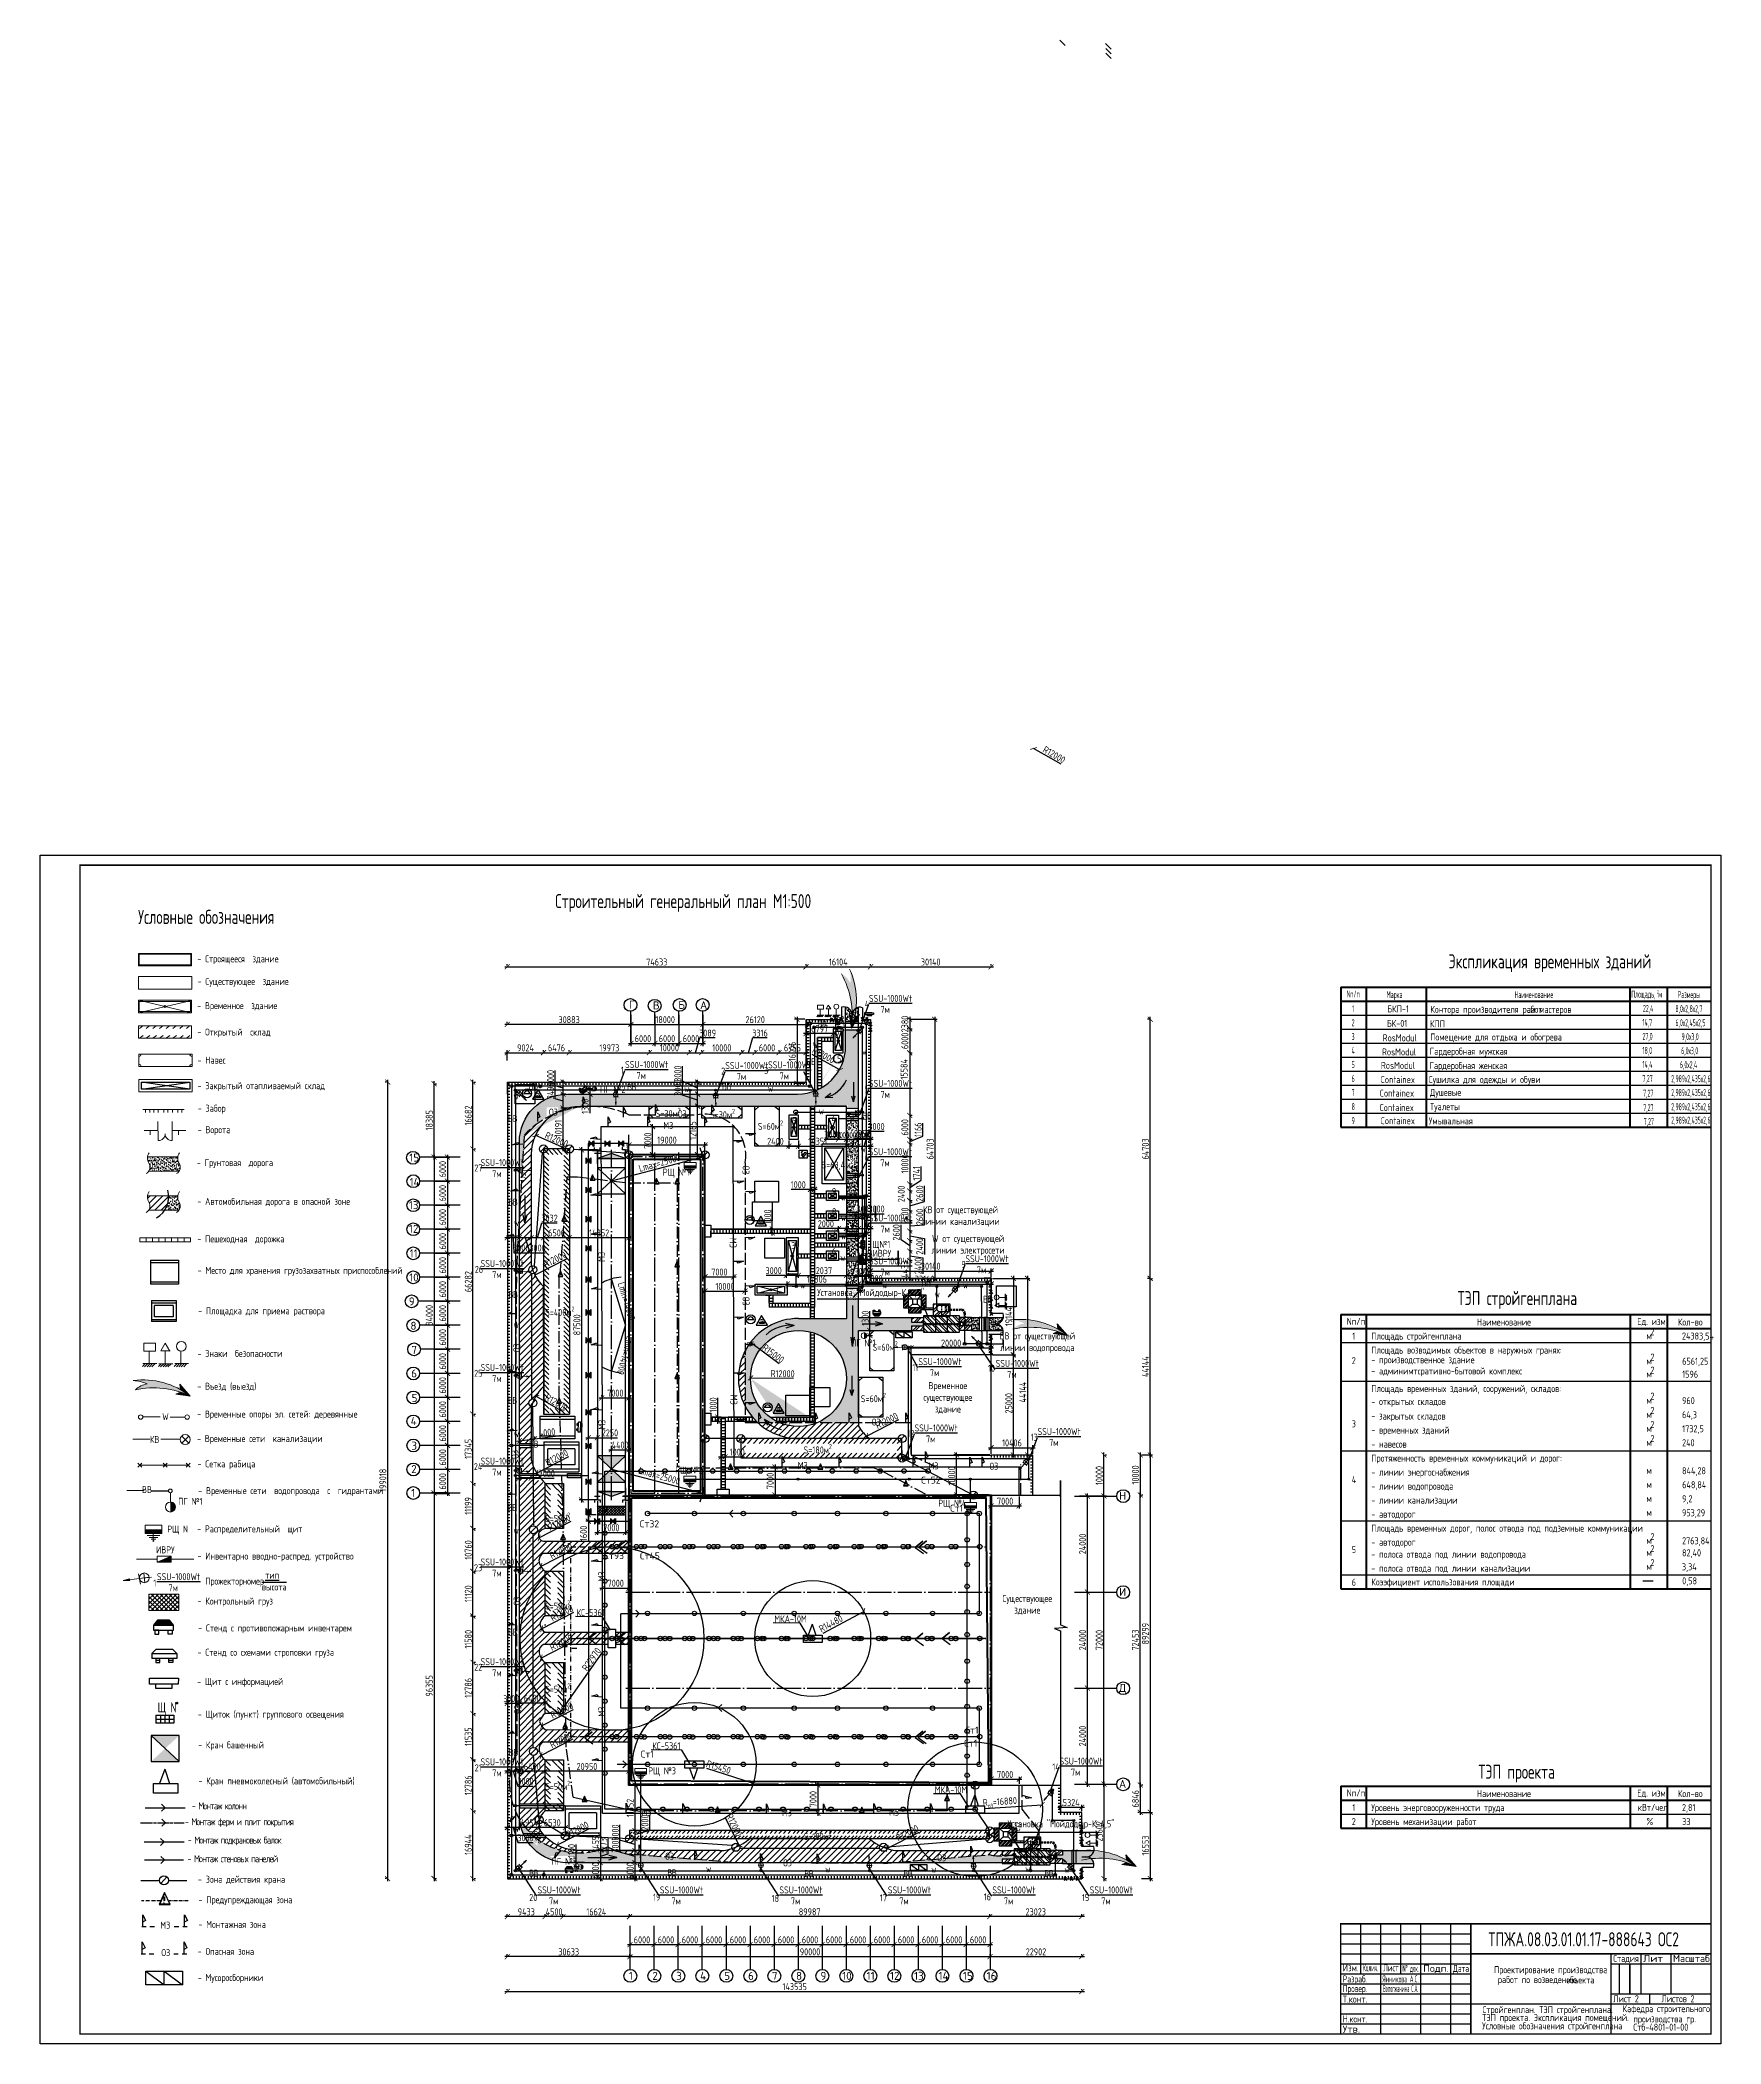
# Paper-space layout 'СГП' of a CAD drawing. Header units: millimetres. Extents: x 1 to 2190, y 0 to 1001.
# Drawn here: x 1 to 841, y 0 to 1001 of the extents above; entities outside this region: 1.
import ezdxf
from ezdxf.enums import TextEntityAlignment as Align

# ---------------------------------------------------------------- set-up
doc = ezdxf.new("R2010")
doc.units = ezdxf.units.MM
doc.header["$LTSCALE"] = 0.5
for name, pattern in [('480 Границы АССР', [9, 5, -1.3, 0, -1.4, 0, -1.3]), ('ACAD_ISO02W100', [15, 12, -3]), ('ACAD_ISO04W100', [30, 24, -3, 0, -3]), ('ACAD_ISO05W100', [33, 24, -3, 0, -3, 0, -3]), ('ACAD_ISO10W100', [18, 12, -3, 0, -3]), ('HIDDEN', [0.375, 0.25, -0.125])]:
    doc.linetypes.add(name, pattern=pattern)
for name, color, linetype, lineweight in [('ЛИНИИ_01', 7, 'Continuous', 9), ('Основная', 1, 'Continuous', 70), ('ТОЛСТЫЕ', 1, 'Continuous', 50), ('ТОНКИЕе', 7, 'Continuous', 25), ('чертеж', 250, 'Continuous', 5), ('Я Тонкая', 2, 'Continuous', 15)]:
    doc.layers.add(name, color=color, linetype=linetype, lineweight=lineweight)
for name, color, linetype in [('ЛИНИИ_045', 254, 'Continuous'), ('освещение', 42, 'Continuous'), ('оси', 7, 'ACAD_ISO04W100'), ('построения', 6, 'Continuous'), ('размеры', 7, 'Continuous'), ('РАЗМЕТКА', 7, 'Continuous'), ('текст', 7, 'Continuous'), ('тонкие', 7, 'Continuous')]:
    doc.layers.add(name, color=color, linetype=linetype)
doc.styles.add('арх', font='isocpeur.ttf', dxfattribs={"width": 0.5, "height": 10})
doc.styles.add('АРХИТЕКТУРНЫЙ', font='isocpeur.ttf', dxfattribs={"oblique": 15})
doc.styles.add('Наклонный', font='isocpeur.ttf', dxfattribs={"width": 0.7, "height": 3.5})
doc.styles.add('Наклонный 5', font='isocpeur.ttf', dxfattribs={"height": 7})
doc.styles.add('прямой', font='isocpeur.ttf', dxfattribs={"width": 0.7, "height": 3})
doc.linetypes.add('119-1 Кабель высоковольтный подземный', pattern='A,8,-2,[31,Russia-GOST_Topo.shx,S=0.15,R=180,X=0,Y=0],1,[31,Russia-GOST_Topo.shx,S=0.1,R=180,X=0,Y=0],6,[31,Russia-GOST_Topo.shx,S=0.1,R=0,X=0,Y=0],1,[31,Russia-GOST_Topo.shx,S=0.15,R=0,X=0,Y=0],-2', length=20)
doc.linetypes.add('486 Границы государственных заповедников', pattern='A,0,3,[11,Russia-GOST_Topo.shx,S=0.05,R=0,X=0,Y=0],3,-2,3,[11,Russia-GOST_Topo.shx,S=0.05,R=180,X=0,Y=0],3,-2', length=16)
doc.dimstyles.new('СТРОИТЕЛЬНЫЙ', dxfattribs={"dimtxt": 3.5, "dimasz": 2.5, "dimexe": 1.25, "dimexo": 0.625, "dimtad": 1, "dimdec": 0, "dimlfac": 500, "dimdsep": 46, "dimtxsty": 'Наклонный', "dimblk1": 'ARCHTICK', "dimblk2": 'ARCHTICK', "dimsah": 1, "dimcen": 0, "dimdle": 1.25, "dimadec": 0, "dimazin": 0, "dimtfac": 0.75, "dimtdec": 0, "dimtmove": 0, "dimatfit": 3, "dimldrblk": 'ARCHTICK', "dimfxl": 1, "dimtolj": 1, "dimtzin": 0, "dimarcsym": 0})
picture_1 = doc.add_image_def('image1.png', size_in_pixel=(371, 376))
picture_2 = doc.add_image_def('image2.png', size_in_pixel=(508, 491))
picture_3 = doc.add_image_def('image3.png', size_in_pixel=(320, 282))
picture_4 = doc.add_image_def('image4.png', size_in_pixel=(451, 482))
pattern_1 = [(45, (455.8895, 73.2574), (-0.898026, 0.898026), []), (45, (455.8895, 73.8924), (-0.898026, 0.898026), [])]
pattern_2 = [(45, (455.8895, 73.2574), (-1.79605, 1.79605), []), (45, (455.8895, 74.5274), (-1.79605, 1.79605), [])]
pattern_3 = [(45, (410.5743, 339.5329), (-0.898026, 0.898026), []), (45, (410.5743, 340.1679), (-0.898026, 0.898026), [])]
pattern_4 = [(45, (410.5743, 339.533), (-1.79605, 1.79605), []), (45, (410.5743, 340.803), (-1.79605, 1.79605), [])]
pattern_5 = [(37.5, (-0.0765, 0.0526), (-0.048001, 1.4682397), [0, -1.15824, 0, -1.2954, 0, -1.23825]), (7.5, (-0.0765, 0.0526), (1.34857, 2.1504753), [0, -0.62484, 0, -1.04394, 0, -0.40005]), (327.5, (-1.0138, 0.0526), (2.3729771, 0.0043116), [0, -0.381, 0, -1.3716, 0, -1.7907]), (317.5, (-1.0138, 0.0526), (2.2906694, 0.668788), [0, -0.1905, 0, -0.89916, 0, -1.0287])]
pattern_6 = [(45, (-0.0765, 0.0526), (-1.571545, 1.571545), [])]

psp = doc.layouts.new('СГП')

# ---------------------------------------------------------------- texts
at = {"layer": 'текст', "color": 0}
for s, height, style, width, p in [('Nп/п', 3.5, 'арх', 0.5, (653.8439, 522.966)), ('Марка', 3.5, 'арх', 0.5, (673.8067, 522.6364)), ('Наименование', 3.5, 'арх', 0.5, (737.7851, 522.6364)), ('Площадь, м', 3.5, 'арх', 0.5, (796.1107, 522.898)), ('2', 1.8, 'АРХИТЕКТУРНЫЙ', 0.5, (809.0157, 524.7804)), ('Размеры', 3.5, 'арх', 0.5, (819.3399, 522.6364)), ('2', 3.5, 'арх', 0.5, (656.3588, 508.6364)), ('1', 3.5, 'арх', 0.5, (656.6465, 515.6364)), ('14,7 ', 3.5, 'арх', 0.5, (801.6942, 508.7813)), ('22,4', 3.5, 'арх', 0.5, (801.9367, 515.7813)), ('6,0х2,45х2,5', 3.5, 'арх', 0.5, (818.1824, 508.6364)), ('8,0х2,8х2,7', 3.5, 'арх', 0.5, (818.1677, 515.6364)), ('3', 3.5, 'арх', 0.5, (656.3588, 501.7044)), ('27,0', 3.5, 'арх', 0.5, (801.6942, 501.7813)), ('9,0х3,0', 3.5, 'арх', 0.5, (821.2564, 501.6364)), ('4', 3.5, 'арх', 0.5, (656.3588, 494.7044)), ('5', 3.5, 'арх', 0.5, (656.3588, 487.7044)), ('18,0', 3.5, 'арх', 0.5, (801.6942, 494.7813)), ('14,4', 3.5, 'арх', 0.5, (801.6942, 487.7813)), ('6,0х2,4', 3.5, 'арх', 0.5, (820.4128, 487.6364)), ('6,0х3,0', 3.5, 'арх', 0.5, (821.0455, 494.6364)), ('6', 3.5, 'арх', 0.5, (656.3588, 480.7044)), ('7,27', 3.5, 'арх', 0.5, (801.6942, 480.7813)), ('2,989х2,435х2,6', 3.5, 'арх', 0.5, (816.0736, 480.6364)), ('ПГ №2', 3.5, 'Наклонный', 0.7, (280.7573, 475.2972)), ('7', 3.5, 'арх', 0.5, (656.3588, 473.7044)), ('7,27', 3.5, 'арх', 0.5, (802.0103, 473.4424)), ('2,989х2,435х2,6', 3.5, 'арх', 0.5, (816.0736, 473.7351)), ('9', 3.5, 'арх', 0.5, (656.3588, 459.7044)), ('8', 3.5, 'арх', 0.5, (656.3588, 466.7044)), ('7,27', 3.5, 'арх', 0.5, (802.0863, 466.2278)), ('7,27', 3.5, 'арх', 0.5, (802.3143, 459.241)), ('2,989х2,435х2,6', 3.5, 'арх', 0.5, (816.0736, 466.6247)), ('2,989х2,435х2,6', 3.5, 'арх', 0.5, (816.0736, 459.9326)), ('ТЭП стройгенплана', 7, 'Наклонный', 0.7, (709.3574, 369.2654)), ('Nп/п', 3.5, 'Наклонный', 0.7, (653.8944, 359.3778)), ('Наименование', 3.5, 'Наклонный', 0.7, (718.9336, 359.0482)), ('Ед. изм.', 3.5, 'Наклонный', 0.7, (799.0558, 359.3098)), ('Кол-во', 3.5, 'Наклонный', 0.7, (819.3904, 359.0482)), ('ПГ №1', 3.5, 'Наклонный', 0.7, (406.1882, 348.6064)), ('1', 3.5, 'Наклонный', 0.7, (656.697, 352.0482)), ('Площадь стройгенплана', 3.5, 'Наклонный', 0.7, (666.182, 352.0482)), ('м', 3.5, 'Наклонный', 0.7, (803.7363, 352.1931)), ('2', 3.5, 'Наклонный', 0.7, (805.6889, 354.1543)), ('24383,54', 3.5, 'Наклонный', 0.7, (821.4425, 352.0482)), ('2', 3.5, 'Наклонный', 0.7, (656.4093, 339.7549)), ('- производственное здание', 3.5, 'Наклонный', 0.7, (666.182, 340.2107)), ('Площадь возводимых объектов в наружных гранях:', 3.5, 'Наклонный', 0.7, (666.182, 345.0482)), ('м', 3.5, 'Наклонный', 0.7, (803.7363, 339.5985)), ('2', 3.5, 'Наклонный', 0.7, (805.6889, 341.5597)), ('6561,25', 3.5, 'Наклонный', 0.7, (821.5547, 339.4536)), ('- админимтсративно-бытовой комплекс', 3.5, 'Наклонный', 0.7, (666.182, 334.5904)), ('м', 3.5, 'Наклонный', 0.7, (803.7363, 333.1091)), ('2', 3.5, 'Наклонный', 0.7, (805.6889, 335.0703)), ('1596', 3.5, 'Наклонный', 0.7, (821.5547, 332.9642)), ('- открытых складов', 3.5, 'Наклонный', 0.7, (666.182, 319.3372)), ('Площадь временных зданий, сооружений, складов:', 3.5, 'Наклонный', 0.7, (666.182, 325.8071)), ('м', 3.5, 'Наклонный', 0.7, (803.7363, 319.9535)), ('2', 3.5, 'Наклонный', 0.7, (805.6889, 322.0308)), ('960', 3.5, 'Наклонный', 0.7, (821.4925, 319.8086)), ('3', 3.5, 'Наклонный', 0.7, (656.4093, 308.1637)), ('- закрытых складов', 3.5, 'Наклонный', 0.7, (666.182, 312.0488)), ('м', 3.5, 'Наклонный', 0.7, (803.7363, 312.8853)), ('2', 3.5, 'Наклонный', 0.7, (805.6889, 314.8465)), ('2', 3.5, 'Наклонный', 0.7, (805.6889, 307.8465)), ('64,3', 3.5, 'Наклонный', 0.7, (821.4925, 312.7404)), ('- временных зданий', 3.5, 'Наклонный', 0.7, (666.182, 305.0488)), ('- навесов', 3.5, 'Наклонный', 0.7, (666.182, 298.0488)), ('м', 3.5, 'Наклонный', 0.7, (803.7363, 305.8853)), ('м', 3.5, 'Наклонный', 0.7, (803.7363, 298.8853)), ('2', 3.5, 'Наклонный', 0.7, (805.6889, 300.8465)), ('1732,5', 3.5, 'Наклонный', 0.7, (821.5547, 305.7404)), ('240', 3.5, 'Наклонный', 0.7, (821.4925, 298.7404)), ('Протяженность временных коммуникаций и дорог:', 3.5, 'Наклонный', 0.7, (666.182, 291.0488)), ('4', 3.5, 'Наклонный', 0.7, (656.4093, 280.3297)), ('- линии энергоснабжения', 3.5, 'Наклонный', 0.7, (666.182, 284.0488)), ('м', 3.5, 'Наклонный', 0.7, (803.7363, 284.8853)), ('844,28', 3.5, 'Наклонный', 0.7, (821.4925, 284.7404)), ('648,84', 3.5, 'Наклонный', 0.7, (821.5547, 277.7404)), ('ПГ №1', 3.5, 'Наклонный', 0.7, (69.9139, 269.4427)), ('- линии водопровода', 3.5, 'Наклонный', 0.7, (666.182, 277.0488)), ('- линии канализации', 3.5, 'Наклонный', 0.7, (666.182, 270.0488)), ('м', 3.5, 'Наклонный', 0.7, (803.7363, 277.8853)), ('м', 3.5, 'Наклонный', 0.7, (803.7363, 270.8853)), ('9,2', 3.5, 'Наклонный', 0.7, (821.4925, 270.7404)), ('- автодорог', 3.5, 'Наклонный', 0.7, (666.182, 263.0488)), ('м', 3.5, 'Наклонный', 0.7, (803.7363, 263.8853)), ('953,29', 3.5, 'Наклонный', 0.7, (821.4302, 263.7404)), ('- автодорог', 3.5, 'Наклонный', 0.7, (666.182, 249.0488)), ('Площадь временных дорог, полос отвода под подземные коммуникации', 3.5, 'Наклонный', 0.7, (666.182, 256.0488)), ('м', 3.5, 'Наклонный', 0.7, (803.7363, 249.8853)), ('2', 3.5, 'Наклонный', 0.7, (805.6889, 251.8465)), ('2763,84', 3.5, 'Наклонный', 0.7, (821.4925, 249.7404)), ('5', 3.5, 'Наклонный', 0.7, (656.4093, 245.3297)), ('- полоса отвода под линии водопровода', 3.5, 'Наклонный', 0.7, (666.182, 243.0384)), ('м', 3.5, 'Наклонный', 0.7, (803.7363, 243.8749)), ('2', 3.5, 'Наклонный', 0.7, (805.6889, 245.8361)), ('2', 3.5, 'Наклонный', 0.7, (805.6889, 238.8361)), ('82,40', 3.5, 'Наклонный', 0.7, (821.4925, 243.73)), ('6', 3.5, 'Наклонный', 0.7, (656.4093, 229.0384)), ('- полоса отвода под линии канализации', 3.5, 'Наклонный', 0.7, (666.182, 236.0384)), ('Коээфициент использования площади', 3.5, 'Наклонный', 0.7, (666.182, 229.1787)), ('м', 3.5, 'Наклонный', 0.7, (803.7363, 236.8749)), ('3,34', 3.5, 'Наклонный', 0.7, (821.4302, 236.73)), ('0,58', 3.5, 'Наклонный', 0.7, (821.5547, 229.73)), ('ТЭП проекта', 7, 'Наклонный', 0.7, (719.7224, 132.601)), ('Nп/п', 3.5, 'Наклонный', 0.7, (653.8944, 123.7432)), ('Наименование', 3.5, 'Наклонный', 0.7, (718.9336, 123.4136)), ('Ед. изм.', 3.5, 'Наклонный', 0.7, (799.0558, 123.6752)), ('Кол-во', 3.5, 'Наклонный', 0.7, (819.3904, 123.4136)), ('2', 3.5, 'Наклонный', 0.7, (656.4093, 109.4136)), ('1', 3.5, 'Наклонный', 0.7, (656.697, 116.4136)), ('Уровень энерговооруженности труда', 3.5, 'Наклонный', 0.7, (666.182, 116.4136)), ('Уровень механизации работ', 3.5, 'Наклонный', 0.7, (666.182, 109.4136)), ('кВт/чел', 3.5, 'Наклонный', 0.7, (799.414, 116.5155)), ('%%%', 3.5, 'Наклонный', 0.7, (803.7363, 109.5585)), ('2,81', 3.5, 'Наклонный', 0.7, (821.4425, 116.4136)), ('33', 3.5, 'Наклонный', 0.7, (821.5547, 109.4136)), ('ПГ №3', 3.5, 'Наклонный', 0.7, (256.5571, 89.5619))]:
    psp.add_text(s, height=height, dxfattribs=dict(at, style=style, width=width)).set_placement(p)
at = {"layer": 'текст', "linetype": 'Continuous', "style": 'Наклонный', "width": 0.7}
for s, p in [('БК-01', (673.9874, 508.2912)), ('БКП-1', (674.169, 515.4996)), ('2', (398.4251, 502.778)), ('RosModul', (671.8524, 501.0658)), ('RosModul', (670.9841, 487.2951)), ('RosModul', (671.5268, 494.0178)), ('Гардеробная мужская', (695.412, 494.3453)), ('Containex', (670.8095, 480.203)), ('Containex', (670.3721, 473.4307)), ('Containex', (670.2628, 466.2216)), ('Containex', (670.809, 459.6508))]:
    psp.add_text(s, height=3.5, dxfattribs=at).set_placement(p)
at = {"layer": 'текст', "color": 0, "linetype": 'Continuous', "style": 'Наклонный', "width": 0.7}
for s, p in [('РЩ №1', (312.0828, 433.9201)), ('РЩ №2', (318.3126, 285.0924)), ('РЩ №4', (449.77, 268.5697)), ('РЩ N', (64.48, 255.6071)), ('РЩ №3', (304.8096, 134.8141))]:
    psp.add_text(s, height=3.5, dxfattribs=at).set_placement(p)
at = {"layer": 'текст', "color": 0, "style": 'Наклонный', "width": 0.7}
for s, p in [('Щ№1', (416.8333, 397.8412)), ('ИВРУ', (417.0101, 393.3724))]:
    psp.add_text(s, height=3.5, rotation=0.1159296, dxfattribs=at).set_placement(p)
at = {"layer": 'текст', "color": 2, "lineweight": 20, "true_color": 0xffff00, "style": 'Наклонный', "width": 0.7}
psp.add_text('W', height=3.5, dxfattribs=at).set_placement((61.9368, 311.7771))
at = {"layer": 'текст', "color": 20, "lineweight": 20, "true_color": 0xfa4205, "style": 'Наклонный', "width": 0.7}
psp.add_text('КВ', height=3.5, dxfattribs=at).set_placement((55.7943, 300.3744))
at = {"layer": 'текст', "color": 4, "style": 'Наклонный', "width": 0.7}
psp.add_text('ВВ', height=3.5, dxfattribs=at).set_placement((51.8316, 275.3128))
at = {"layer": 'текст', "color": 0, "lineweight": 20, "style": 'Наклонный', "width": 0.7}
psp.add_text('ИВРУ', height=3.5, dxfattribs=at).set_placement((58.8894, 245.2338))
at = {"layer": 'текст', "style": 'Наклонный', "width": 0.7}
psp.add_text('- Стенд с противопожарным инвентарем', height=3.5, dxfattribs=at).set_placement((79.9445, 206.1823))
at = {"layer": 'текст', "color": 0, "style": 'прямой'}
for s, width, p, p2 in [('Стадия', 0.811603, (787.1122, 41.0353), (799.8949, 41.0353)), ('Лит', 1.179066, (802.0254, 41.0353), (811.9295, 41.0353)), ('Масштаб', 0.93751, (816.9386, 41.0353), (835.3137, 41.0353)), ('Разраб.', 0.736913, (651.9083, 30.7965), (664.1595, 30.7965)), ('Изм.', 0.89515, (651.9083, 36.3545), (659.8975, 36.3545)), ('Колич.', 0.565781, (662.028, 36.3545), (669.7509, 36.3545)), ('Янникова А.С.', 0.601833, (671.7563, 30.7965), (689.8715, 30.7965)), ('Лист', 0.735515, (672.1477, 36.3545), (679.8706, 36.3545)), ('N%%D док.', 0.536073, (681.7347, 36.0886), (689.9902, 36.0886)), ('Подп.', 1.141316, (692.1207, 36.0886), (704.9034, 36.0886)), ('Дата', 0.671362, (707.0339, 36.0886), (715.0231, 36.0886)), ('Т.конт.', 0.795531, (651.9083, 20.7325), (664.1595, 20.7325)), ('Провер.', 0.760943, (651.9083, 25.9905), (664.1595, 25.9905)), ('Вологжанина С.А.', 0.458675, (672.0485, 25.9905), (689.7075, 25.9905)), ('Лист 2', 0.849352, (787.1122, 20.9143), (799.8949, 20.9143)), ('Листов 2 ', 0.833342, (811.2136, 20.9143), (829.5887, 20.9143)), ('Н.конт.', 0.795531, (651.9083, 10.8175), (664.1595, 10.8175)), ('Утв.', 0.914517, (651.9083, 5.7105), (660.5505, 5.7105))]:
    psp.add_text(s, height=3.5, dxfattribs=dict(at, width=width)).set_placement(p, p2, align=Align.FIT)
at = {"layer": 'текст', "color": 7, "style": 'Наклонный', "width": 0.7}
for s, p in [('Проектирование производства', (727.5147, 35.4148)), ('работ по возведению', (729.4352, 30.4583)), ('объекта', (763.6848, 30.2984)), ('Условные обозначения стройгенплана', (721.5728, 7.3483)), ('ТЭП проекта. Экспликация помещений.', (721.6236, 11.5078)), ('Стройгенплан. ТЭП стройгенплана.', (721.7235, 15.4623))]:
    psp.add_text(s, height=3.5, dxfattribs=at).set_placement(p)
at = {"layer": 'тонкие', "linetype": 'ByBlock', "style": 'Наклонный', "width": 0.7}
for s, p in [('Условные обозначения', (49.8873, 559.7322)), ('Экспликация временных зданий', (704.8173, 537.5425))]:
    psp.add_text(s, height=7, dxfattribs=at).set_placement(p)
at = {"layer": 'тонкие', "color": 0, "attachment_point": 1}
for s, insert, char_height, width, style in [('- Место для хранения грузозахватных приспособлений', (79.6601, 388.3496), 3.5, 134.900784, 'Наклонный'), ('- Площадка для приема раствора', (79.8897, 368.1538), 3.5, 134.900784, 'Наклонный'), ('- Стенд со схемами строповки груза', (79.6172, 197.5325), 3.5, 134.900784, 'Наклонный'), ('Щ N', (59.6773, 170.7465), 5, 14.75, 'прямой'), ('- Щиток (пункт) группового освещения', (79.7571, 166.5933), 3.5, 86.501838, 'Наклонный'), ('- Кран башенный', (79.8595, 151.2056), 3.5, 134.900784, 'Наклонный'), ('- Кран пневмоколесный (автомобильный)', (80.0414, 133.2557), 3.5, 97.051838, 'Наклонный')]:
    psp.add_mtext(s, dxfattribs=dict(at, insert=insert, char_height=char_height, width=width, style=style))
at = {"layer": 'ТОНКИЕе', "linetype": 'Continuous', "lineweight": 25, "style": 'Наклонный', "width": 0.7}
for p in [(389.2674, 373.8045), (484.3801, 108.3285)]:
    psp.add_text('Установка "Мойдодыр-К-4,5" ', height=3.5, dxfattribs=at).set_placement(p)
at = {"layer": 'ТОНКИЕе', "color": 0}
for s, width, gutter_width, insert, char_height, attachment_point, style in [('Строительный генеральный план М1:500', 225.183896, 7, (258.3336, 574.6469), 7, 1, 'Наклонный'), ('{\\Q0;Г}', 1.852732, 35, (295.2453, 521.4138), 4, 1, 'Наклонный 5'), ('{\\Q0;В}', 1.852732, 35, (307.1539, 521.004), 4, 1, 'Наклонный 5'), ('{\\Q0;Б}', 1.852732, 35, (319.8684, 521.2796), 4, 1, 'Наклонный 5'), ('{\\Q0;А}', 1.852732, 35, (330.7024, 521.1454), 4, 1, 'Наклонный 5'), ('{\\Q0;15}', 1.852732, 35, (185.4089, 444.9891), 4, 1, 'Наклонный 5'), ('{\\Q0;14}', 1.852732, 35, (185.5427, 432.7606), 4, 1, 'Наклонный 5'), ('{\\Q0;13}', 1.852732, 35, (185.1844, 421.2131), 4, 1, 'Наклонный 5'), ('{\\Q0;12}', 1.852732, 35, (185.2294, 409.3741), 4, 1, 'Наклонный 5'), ('{\\Q0;11}', 1.852732, 35, (185.5917, 397.0862), 4, 1, 'Наклонный 5'), ('{\\Q0;10}', 1.852732, 35, (185.3524, 385.0755), 4, 1, 'Наклонный 5'), ('{\\Q0;9}', 1.852732, 35, (185.1659, 373.1174), 4, 1, 'Наклонный 5'), ('{\\Q0;8}', 1.852732, 35, (186.0089, 360.9412), 4, 1, 'Наклонный 5'), ('\\A1;S=400м{\\H0.7x;\\S2^ ;}', 21.521296, 35, (253.333, 368.5397), 3.5, 1, 'Наклонный'), ('{\\Q0;7}', 1.852732, 35, (186.4591, 348.8871), 4, 1, 'Наклонный 5'), ('{\\Q0;6}', 1.852732, 35, (186.354, 337.0887), 4, 1, 'Наклонный 5'), ('{\\Q0;5}', 1.852732, 35, (186.5835, 324.8674), 4, 1, 'Наклонный 5'), ('{\\Q0;4}', 1.852732, 35, (186.1221, 313.3412), 4, 1, 'Наклонный 5'), ('{\\Q0;3}', 1.852732, 35, (186.4693, 301.0151), 4, 1, 'Наклонный 5'), ('\\A1;S=180м{\\H0.7x;\\S2^ ;}', 21.521296, 35, (382.5146, 299.8285), 3.5, 1, 'Наклонный'), ('{\\Q0;2}', 1.852732, 35, (186.3802, 289.3096), 4, 1, 'Наклонный 5'), ('{\\Q0;Н}', 5, 35, (543.6914, 275.9646), 4, 3, 'Наклонный 5'), ('\\A1;S=50м{\\H0.7x;\\S2^ ;}', 21.521296, 35, (253.2969, 265.5829), 3.5, 1, 'Наклонный'), ('\\A1;S=50м{\\H0.7x;\\S2^ ;}', 21.521296, 35, (253.2969, 221.8239), 3.5, 1, 'Наклонный'), ('{\\Q0;И}', 5, 35, (543.6914, 227.9646), 4, 3, 'Наклонный 5'), ('\\A1;S=50м{\\H0.7x;\\S2^ ;}', 21.521296, 35, (253.293, 180.2206), 3.5, 1, 'Наклонный'), ('{\\Q0;Д}', 5, 35, (543.6914, 179.9646), 4, 3, 'Наклонный 5'), ('\\A1;S=50м{\\H0.7x;\\S2^ ;}', 21.521296, 35, (253.293, 131.5789), 3.5, 1, 'Наклонный'), ('{\\Q0;А}', 5, 35, (543.6914, 131.9646), 4, 3, 'Наклонный 5'), ('\\A1;S=180м{\\H0.7x;\\S2^ ;}', 21.521296, 35, (382.5146, 106.6529), 3.5, 1, 'Наклонный'), ('{\\Q0;1}', 1.852732, 35, (295.1678, 36.0968), 4, 1, 'Наклонный 5'), ('{\\Q0;2}', 1.852732, 35, (306.8733, 36.0968), 4, 1, 'Наклонный 5'), ('{\\Q0;3}', 5, 35, (318.7902, 36.0968), 4, 1, 'Наклонный 5'), ('{\\Q0;4}', 1.852732, 35, (330.76, 36.0968), 4, 1, 'Наклонный 5'), ('{\\Q0;5}', 5, 35, (342.8134, 36.0968), 4, 1, 'Наклонный 5'), ('{\\Q0;6}', 5, 35, (354.7296, 36.0968), 4, 1, 'Наклонный 5'), ('{\\Q0;7}', 1.852732, 35, (366.6467, 36.0968), 4, 1, 'Наклонный 5'), ('{\\Q0;8}', 1.852732, 35, (378.6979, 36.0968), 4, 1, 'Наклонный 5'), ('{\\Q0;9}', 1.852732, 35, (390.8909, 36.0968), 4, 1, 'Наклонный 5'), ('{\\Q0;10}', 1.852732, 35, (401.7572, 36.0968), 4, 1, 'Наклонный 5'), ('{\\Q0;11}', 1.852732, 35, (413.9764, 36.0968), 4, 1, 'Наклонный 5'), ('{\\Q0;12}', 1.852732, 35, (425.6419, 36.0968), 4, 1, 'Наклонный 5'), ('{\\Q0;13}', 1.852732, 35, (437.6689, 36.0968), 4, 1, 'Наклонный 5'), ('{\\Q0;14}', 1.852732, 35, (449.9158, 36.0968), 4, 1, 'Наклонный 5'), ('{\\Q0;15}', 1.852732, 35, (462.1068, 36.0968), 4, 1, 'Наклонный 5'), ('{\\Q0;16}', 1.852732, 35, (473.9661, 36.0968), 4, 1, 'Наклонный 5')]:
    psp.add_mtext_dynamic_manual_height_columns(s, width=width, gutter_width=gutter_width, heights=[0], dxfattribs=dict(at, insert=insert, char_height=char_height, attachment_point=attachment_point, style=style))
at = {"layer": 'ТОНКИЕе', "attachment_point": 1, "style": 'Наклонный'}
for s, width, gutter_width, insert, char_height in [('4', 14.451196, 17.5, (413.0777, 521.4513), 3.5), ('{\\LSSU-1000Wt}', 5.983696, 17.5, (415.1241, 524.273), 3.5), ('7м', 5.983696, 17.5, (420.882, 518.7463), 3.5), ('{\\LSSU-1000Wt}', 5.983696, 17.5, (293.222, 491.2485), 3.5), ('{\\LSSU-1000Wt}', 5.983696, 17.5, (343.3216, 490.7668), 3.5), ('{\\LSSU-1000Wt}', 5.983696, 17.5, (364.746, 491.0565), 3.5), ('5', 1.298129, 17.5, (399.1937, 494.1387), 3.5), ('1', 14.451196, 17.5, (291.1756, 488.4268), 3.5), ('7м', 5.983696, 17.5, (298.9799, 485.7218), 3.5), ('2', 14.451196, 17.5, (341.2753, 487.9451), 3.5), ('7м', 5.983696, 17.5, (349.0795, 485.2401), 3.5), ('3', 14.451196, 17.5, (362.6997, 488.2348), 3.5), ('7м', 5.983696, 17.5, (370.5039, 485.5299), 3.5), ('{\\LSSU-1000Wt}', 5.983696, 17.5, (415.1241, 481.8244), 3.5), ('5', 14.451196, 17.5, (413.0777, 479.0027), 3.5), ('7м', 5.983696, 17.5, (420.882, 476.2977), 3.5), ('\\A1;S=30м{\\H0.7x;\\S2^ ;}', 1.573889, 35, (308.5603, 467.8724), 3.5), ('\\A1;S=30м{\\H0.7x;\\S2^ ;}', 1.573889, 35, (335.7136, 467.3073), 3.5), ('\\A1;S=60м{\\H0.7x;\\S2^ ;}', 1.573889, 35, (359.6324, 461.5146), 3.5), ('5', 2.37788, 35, (377.0019, 463.1867), 3.5), ('4', 2.37788, 35, (396.439, 464.096), 3.5), ('{\\LSSU-1000Wt}', 5.983696, 17.5, (221.0796, 442.2142), 3.5), ('\\A1;S=63,4м{\\H0.7x;\\S2^ ;}', 1.573889, 35, (391.4584, 442.2087), 3.5), ('6', 14.451196, 17.5, (413.0211, 444.8292), 3.5), ('{\\LSSU-1000Wt}', 5.983696, 17.5, (415.0675, 447.6509), 3.5), ('7м', 5.983696, 17.5, (420.8254, 442.1243), 3.5), ('27', 14.451196, 17.5, (217.9486, 439.5293), 3.5), ('7м', 5.983696, 17.5, (226.8375, 436.6875), 3.5), ('9', 2.37788, 35, (396.61, 427.7077), 3.5), ('8', 2.37788, 35, (396.61, 417.7077), 3.5), ('7', 14.451196, 17.5, (413.0777, 411.7236), 3.5), ('{\\LSSU-1000Wt}', 5.983696, 17.5, (415.1241, 414.5453), 3.5), ('\\pxqc;КВ от существующей линии канализации', 35.698762, 35, (443.0531, 418.6946), 3.5), ('3', 2.37788, 35, (376.309, 400.766), 3.5), ('7', 2.37788, 35, (396.61, 407.7077), 3.5), ('7м', 5.983696, 17.5, (420.882, 409.0187), 3.5), ('\\pxqc;W от существующей линии электросети', 41.737671, 35, (443.8172, 404.3307), 3.5), ('{\\LSSU-1000Wt}', 5.983696, 17.5, (221.0796, 391.7854), 3.5), ('6', 2.37788, 35, (396.61, 397.7077), 3.5), ('{\\LSSU-1000Wt}', 5.983696, 17.5, (415.1241, 393.0446), 3.5), ('9', 14.451196, 17.5, (461.2839, 391.3723), 3.5), ('{\\LSSU-1000Wt}', 5.983696, 17.5, (463.3303, 394.194), 3.5), ('26', 14.451196, 17.5, (218.1425, 388.8788), 3.5), ('7м', 5.983696, 17.5, (226.8375, 386.2588), 3.5), ('8', 14.451196, 17.5, (413.0777, 390.2229), 3.5), ('7м', 5.983696, 17.5, (420.882, 387.518), 3.5), ('7м', 5.983696, 17.5, (469.0882, 388.6673), 3.5), ('1', 2.37788, 35, (368.4986, 378.1652), 3.5), ('\\A1;S=60м{\\H0.7x;\\S2^ ;}', 1.573889, 35, (416.9767, 351.1345), 3.5), ('\\pxqc;ВВ от существующей линии водопровода', 37.730795, 35, (480.4282, 355.6133), 3.5), ('{\\LSSU-1000Wt}', 5.983696, 17.5, (439.8308, 342.7762), 3.5), ('{\\LSSU-1000Wt}', 5.983696, 17.5, (478.4468, 341.9061), 3.5), ('25', 14.451196, 17.5, (217.8192, 336.9213), 3.5), ('{\\LSSU-1000Wt}', 5.983696, 17.5, (221.0796, 339.8521), 3.5), ('7м', 5.983696, 17.5, (226.8375, 334.3254), 3.5), ('11', 14.451196, 17.5, (436.8412, 339.8565), 3.5), ('\\pxqc;Временное существующее здание', 12.781862, 35, (448.18, 330.7614), 3.5), ('7м', 5.983696, 17.5, (445.5887, 337.2496), 3.5), ('10', 14.451196, 17.5, (474.6587, 339.4187), 3.5), ('7м', 5.983696, 17.5, (484.2047, 336.3795), 3.5), ('\\A1;S=60м{\\H0.7x;\\S2^ ;}', 1.573889, 35, (411.0828, 325.4257), 3.5), ('12', 14.451196, 17.5, (434.3105, 306.8878), 3.5), ('{\\LSSU-1000Wt}', 5.983696, 17.5, (437.9151, 309.6374), 3.5), ('7м', 5.983696, 17.5, (443.673, 304.1108), 3.5), ('13', 14.451196, 17.5, (495.9342, 304.9969), 3.5), ('{\\LSSU-1000Wt}', 5.983696, 17.5, (499.4014, 307.8496), 3.5), ('7м', 5.983696, 17.5, (505.1593, 302.323), 3.5), ('{\\LSSU-1000Wt}', 5.983696, 17.5, (221.0796, 293.0685), 3.5), ('24', 14.451196, 17.5, (217.6897, 290.2984), 3.5), ('7м', 5.983696, 17.5, (226.8375, 287.5419), 3.5), ('{\\LSSU-1000Wt}', 5.983696, 17.5, (221.0796, 242.6472), 3.5), ('1', 14.451196, 17.5, (57.5133, 232.138), 3.5), ('{\\LSSU-1000Wt}', 5.983696, 17.5, (59.3197, 235.2961), 3.5), ('номер', 14.451196, 17.5, (102.0979, 233.0987), 3.5), ('{\\Oвысота}', 5.983696, 17.5, (111.7296, 230.1554), 3.5), ('{\\Lтип  }', 9.383137, 17.5, (113.4293, 236.042), 3.5), ('23', 14.451196, 17.5, (217.7565, 239.7681), 3.5), ('7м', 5.983696, 17.5, (226.8375, 237.1206), 3.5), ('7м', 5.983696, 17.5, (65.0776, 229.7694), 3.5), ('\\pxqc;Существующее здание', 8.858066, 35, (489.8549, 224.4391), 3.5), ('КС-5361', 2.672454, 35, (269.0205, 217.3653), 3.5), ('МКА-10М', 2.672454, 35, (367.8482, 214.1909), 3.5), ('{\\LSSU-1000Wt}', 5.983696, 17.5, (221.0796, 192.816), 3.5), ('22', 14.451196, 17.5, (217.8852, 190.036), 3.5), ('7м', 5.983696, 17.5, (226.8375, 187.2894), 3.5), ('КС-5361', 2.672454, 35, (306.8442, 150.7656), 3.5), ('{\\LSSU-1000Wt}', 5.983696, 17.5, (221.0796, 142.7902), 3.5), ('14', 14.451196, 17.5, (506.7928, 140.2109), 3.5), ('{\\LSSU-1000Wt}', 5.983696, 17.5, (510.3361, 143.1716), 3.5), ('21', 14.451196, 17.5, (218.0849, 139.8104), 3.5), ('7м', 5.983696, 17.5, (226.8375, 137.2636), 3.5), ('7м', 5.983696, 17.5, (516.094, 137.645), 3.5), ('МКА-10М', 2.672454, 35, (448.0125, 128.8539), 3.5), ('- Зона действия крана', 44.821219, 35, (79.8083, 84.0973), 3.5), ('- Предупреждающая зона', 44.821219, 35, (80.051, 73.8822), 3.5), ('20', 14.451196, 17.5, (245.3537, 74.9844), 3.5), ('{\\LSSU-1000Wt}', 5.983696, 17.5, (249.4877, 78.7848), 3.5), ('7м', 5.983696, 17.5, (255.2456, 73.2582), 3.5), ('19', 14.451196, 17.5, (307.2271, 75.1616), 3.5), ('{\\LSSU-1000Wt}', 5.983696, 17.5, (310.6652, 78.7848), 3.5), ('7м', 5.983696, 17.5, (316.4231, 73.2582), 3.5), ('18', 14.451196, 17.5, (366.4877, 74.5258), 3.5), ('{\\LSSU-1000Wt}', 5.983696, 17.5, (370.3813, 78.7848), 3.5), ('7м', 5.983696, 17.5, (376.1392, 73.2582), 3.5), ('17', 14.451196, 17.5, (420.5403, 74.8445), 3.5), ('{\\LSSU-1000Wt}', 5.983696, 17.5, (424.5679, 78.7848), 3.5), ('7м', 5.983696, 17.5, (430.3258, 73.2582), 3.5), ('16', 14.451196, 17.5, (472.5066, 75.2882), 3.5), ('{\\LSSU-1000Wt}', 5.983696, 17.5, (476.8143, 78.7848), 3.5), ('7м', 5.983696, 17.5, (482.5722, 73.2582), 3.5), ('15', 14.451196, 17.5, (521.5984, 74.9749), 3.5), ('{\\LSSU-1000Wt}', 5.983696, 17.5, (525.4804, 78.7848), 3.5), ('7м', 5.983696, 17.5, (531.2383, 73.2582), 3.5), ('- Монтажная зона', 44.821219, 35, (80.051, 61.5505), 3.5), ('ТПЖА.08.03.01.01.17-888643 ОС2', 99.455638, 17.5, (724.7158, 55.871), 7), ('- Опасная зона', 44.821219, 35, (79.6897, 48.0714), 3.5), ('- Мусоросборники', 44.821219, 35, (79.6897, 34.9737), 3.5), ('Кафедра строительного ', 46.559369, 17.5, (791.7443, 19.4465), 3.5), ('Стб-4801-01-00', 46.559369, 17.5, (797.134, 10.204), 3.5), ('производства гр. ', 46.559369, 17.5, (797.134, 14.3255), 3.5)]:
    psp.add_mtext_dynamic_manual_height_columns(s, width=width, gutter_width=gutter_width, heights=[0], dxfattribs=dict(at, insert=insert, char_height=char_height))
at = {"layer": 'ТОНКИЕе', "color": 4, "char_height": 3.5, "attachment_point": 1, "style": 'Наклонный'}
for insert in [(389.4378, 511.3774), (383.961, 492.6727), (245.0614, 480.3431), (294.2453, 479.9565), (341.6419, 480.2259), (234.7969, 464.1924), (411.9324, 465.4432), (234.9417, 422.4862), (404.9303, 425.8042), (404.9303, 415.807), (404.9303, 407.3509), (412.0976, 398.4828), (441.4803, 382.1884), (235.0111, 376.3444), (472.1058, 373.9126), (234.7162, 323.3754), (245.3236, 301.568), (234.5216, 269.8378), (234.8034, 207.5223), (235.1416, 147.4589), (245.3236, 106.3323), (245.3236, 87.1416), (314.3572, 87.3855), (382.8302, 86.9526), (432.3354, 87.0295), (502.7943, 87.0639)]:
    psp.add_mtext_dynamic_manual_height_columns('\\A1;{\\T0.9;ВВ}', width=21.521296, gutter_width=35, heights=[0], dxfattribs=dict(at, insert=insert))
at = {"layer": 'ТОНКИЕе', "color": 2, "char_height": 3.5, "attachment_point": 1, "style": 'Наклонный'}
for insert in [(387.0153, 501.6234), (411.3458, 497.9084), (237.4294, 475.4749), (270.2596, 479.0837), (322.7851, 479.1982), (364.6462, 479.4105), (389.9923, 468.0316), (405.398, 464.9535), (410.9228, 449.1384), (406.6773, 436.5848), (400.9445, 424.9376), (237.737, 412.245), (401.0779, 414.8151), (401.1459, 405.6633), (400.8144, 394.8265), (410.8199, 388.7217), (380.7413, 381.1025), (421.7869, 381.1698), (447.9598, 376.6073), (462.0301, 381.135), (237.5492, 361.27), (237.6818, 306.6891), (237.5178, 258.5019), (237.504, 191.4387), (237.6645, 109.5304), (267.5362, 89.4458), (333.7179, 89.4431), (393.2542, 89.2357), (446.2582, 89.1334), (493.2392, 89.4311), (512.7926, 89.1381)]:
    psp.add_mtext_dynamic_manual_height_columns('\\A1;{\\T0.9;w}', width=21.521296, gutter_width=35, heights=[0], dxfattribs=dict(at, insert=insert))
at = {"layer": 'ТОНКИЕе', "color": 237, "true_color": 0x8a2466, "char_height": 3.5, "attachment_point": 1, "style": 'Наклонный'}
for width, gutter_width, insert in [(2.290266, 35, (255.2532, 467.4798)), (2.290266, 35, (319.6759, 466.562)), (2.290266, 35, (371.3956, 312.5706)), (2.290266, 35, (416.5869, 312.5706)), (2.290266, 35, (475.4447, 290.5148)), (2.290266, 35, (494.2374, 101.4098)), (2.290266, 35, (313.3253, 95.6028)), (2.290266, 35, (372.2651, 92.3147)), (2.290266, 35, (449.3444, 94.8231)), (5.121647, 78.2694, (61.535, 47.4833))]:
    psp.add_mtext_dynamic_manual_height_columns('ОЗ', width=width, gutter_width=gutter_width, heights=[0], dxfattribs=dict(at, insert=insert))
at = {"layer": 'ТОНКИЕе', "color": 153, "char_height": 3.5, "attachment_point": 1, "style": 'Наклонный'}
for width, gutter_width, insert in [(2.290266, 35, (312.3672, 460.743)), (2.290266, 35, (379.5598, 290.8286)), (2.290266, 35, (444.9361, 290.6474)), (2.290266, 35, (301.511, 117.6171)), (2.290266, 35, (371.6783, 117.3765)), (2.290266, 35, (425.2372, 117.6021)), (5.121647, 78.2694, (60.9745, 61.1657))]:
    psp.add_mtext_dynamic_manual_height_columns('МЗ', width=width, gutter_width=gutter_width, heights=[0], dxfattribs=dict(at, insert=insert))
at = {"layer": 'ТОНКИЕе', "color": 0}
for s, width, insert, char_height, attachment_point, rotation, style in [('Lmax=25000', 2.506863, (299.7139, 439.1682), 3.5, 1, 15.5399213, 'Наклонный'), ('Lmin=14000', 2.506863, (292.8524, 381.0986), 3.5, 1, 286.8431725, 'Наклонный'), ('Lmin=14000', 2.506863, (294.2737, 354.1212), 3.5, 7, 254.9013807, 'Наклонный'), ('Lmax=25000', 2.506863, (299.7139, 285.1508), 3.5, 7, 344.4600787, 'Наклонный'), ('{\\Q0;1}', 1.852732, (186.354, 277.4033), 4, 1, 0.796492, 'Наклонный 5')]:
    psp.add_mtext_dynamic_manual_height_columns(s, width=width, gutter_width=35, heights=[0], dxfattribs=dict(at, insert=insert, char_height=char_height, attachment_point=attachment_point, rotation=rotation, style=style))
at = {"layer": 'ТОНКИЕе', "color": 237, "true_color": 0x8a2466, "char_height": 3.5, "attachment_point": 1, "style": 'Наклонный'}
for insert, rotation in [((240.1142, 431.2772), 90), ((355.4894, 438.9025), 268.7940524), ((355.4598, 373.3819), 270), ((237.359, 345.8341), 88.0566609), ((236.7048, 292.3135), 95.5358687), ((237.5001, 219.2338), 88.0566609), ((237.7553, 165.1117), 88.0566609), ((491.6794, 110.0019), 249.4827151), ((250.6841, 99.7705), 133.5937865)]:
    psp.add_mtext_dynamic_manual_height_columns('ОЗ', width=2.290266, gutter_width=35, heights=[0], dxfattribs=dict(at, insert=insert, rotation=rotation))
at = {"layer": 'ТОНКИЕе', "color": 20, "true_color": 0xfa4205, "insert": (407.1697, 416.5206), "char_height": 3.5, "attachment_point": 1, "style": 'Наклонный'}
psp.add_mtext_dynamic_manual_height_columns('\\A1;{\\T0.9;КВ}', width=21.521296, gutter_width=35, heights=[0], dxfattribs=at)
at = {"layer": 'ТОНКИЕе', "color": 153, "char_height": 3.5, "attachment_point": 1, "style": 'Наклонный'}
for insert, rotation in [((348.9817, 402.8551), 270), ((279.7049, 390.9021), 88.548375), ((349.4081, 324.4382), 270), ((279.9709, 307.042), 90), ((279.801, 231.2039), 90), ((279.9208, 163.6706), 90)]:
    psp.add_mtext_dynamic_manual_height_columns('МЗ', width=2.290266, gutter_width=35, heights=[0], dxfattribs=dict(at, insert=insert, rotation=rotation))
at = {"layer": 'ТОНКИЕе', "color": 201, "true_color": 0xd966ff, "char_height": 3.5, "attachment_point": 1, "style": 'Наклонный 5'}
for s, insert in [('Ст52', (441.2159, 283.5799)), ('Ст1', (455.6741, 269.5489))]:
    psp.add_mtext_dynamic_manual_height_columns(s, width=9.273799, gutter_width=140, heights=[0], dxfattribs=dict(at, insert=insert))
at = {"layer": 'ТОНКИЕе', "color": 23, "true_color": 0xe48653, "char_height": 3.5, "attachment_point": 1, "style": 'Наклонный 5'}
for s, insert in [('Ст32', (300.6147, 261.6812)), ('Ст1', (301.0648, 146.6668))]:
    psp.add_mtext_dynamic_manual_height_columns(s, width=2.31845, gutter_width=35, heights=[0], dxfattribs=dict(at, insert=insert))
at = {"layer": 'ТОНКИЕе', "color": 107, "true_color": 0x2e6b4a, "char_height": 3.5, "attachment_point": 1, "style": 'Наклонный 5'}
for s, insert in [('Ст93', (282.8989, 245.8146)), ('Ст1', (463.3528, 158.6363))]:
    psp.add_mtext_dynamic_manual_height_columns(s, width=9.273799, gutter_width=140, heights=[0], dxfattribs=dict(at, insert=insert))
at = {"layer": 'ТОНКИЕе', "color": 150, "char_height": 3.5, "attachment_point": 1, "style": 'Наклонный 5'}
for s, insert in [('Ст45', (300.689, 245.6547)), ('Ст1', (462.7211, 152.0972))]:
    psp.add_mtext_dynamic_manual_height_columns(s, width=9.273799, gutter_width=140, heights=[0], dxfattribs=dict(at, insert=insert))
at = {"layer": 'чертеж', "lineweight": 5, "style": 'Наклонный', "width": 0.7}
for s, p in [('- Строящееся  здание', (79.5027, 540.56)), (' - Существующее  здание', (77.7392, 529.2633)), ('- Временное  здание', (79.4375, 517.1378)), ('КПП', (695.5068, 508.0915)), ('Контора производителя работ ', (695.6848, 515.3044)), ('и мастеров  ', (745.5473, 515.2463)), ('- Открытый  склад', (79.4982, 503.9622)), ('Помещение для отдыха и обогрева', (695.6558, 501.4671)), ('- Навес', (79.5507, 489.9124)), ('Гардеробная женская ', (695.2868, 487.2016)), ('- Закрытый отапливаемый склад', (79.5791, 477.1508)), ('Сушилка для одежды и обуви ', (694.8909, 480.2701)), ('Душевые ', (695.5285, 473.8122)), ('- Забор', (79.7026, 465.8825)), ('Умывальная ', (694.922, 459.5251)), ('Туалеты ', (695.5146, 466.66)), ('- Ворота', (79.6807, 455.1623)), ('- Грунтовая  дорога', (79.2802, 438.7159)), ('- Автомобильная дорога в опасной зоне', (79.4849, 419.3159)), ('- Пешеходная  дорожка', (79.4862, 400.6265)), ('- Знаки  безопасности', (79.5846, 343.3383)), ('- Въезд (выезд)', (79.4849, 326.9559)), ('- Временные опоры эл. сетей: деревянные', (79.4088, 313.074)), ('- Временные сети  канализации', (79.352, 300.8496)), ('- Сетка рабица', (79.5865, 288.1624)), (' - Временные сети  водопровода  с  гидрантами', (78.0802, 274.7956)), ('- Распределительный  щит', (79.3864, 255.6929)), ('- Инвентарно вводно-распред. устройство', (79.5901, 242.1041)), ('- Прожектор', (79.5482, 229.5894)), ('- Контрольный груз', (79.5912, 219.6027)), ('- Щит с информацией', (79.4471, 179.425))]:
    psp.add_text(s, height=3.5, dxfattribs=at).set_placement(p)
at = {"layer": 'Я Тонкая', "color": 0, "char_height": 3.5, "attachment_point": 1, "style": 'Наклонный'}
for s, insert in [('\\pxi1,qc;{\\T0.8;- Монтаж колонн}', (35.8636, 120.7765)), ('\\pxqc;{\\T0.8;- Монтаж ферм и плит покрытия}', (47.6823, 112.8452)), ('\\pxqc;{\\T0.8;- Монтаж подкрановых балок}', (45.3102, 103.6918)), ('\\pxqc;{\\T0.8;- Монтаж стеновых панелей}', (44.3413, 94.3648))]:
    psp.add_mtext_dynamic_manual_height_columns(s, width=105.406232, gutter_width=17.5, heights=[0], dxfattribs=dict(at, insert=insert))

# ---------------------------------------------------------------- blocks, each defined once
blk = doc.blocks.new('_ArchTick')
at = {"color": 0, "linetype": 'ByBlock', "const_width": 0.15}
blk.add_lwpolyline([(-0.5, -0.5), (0.5, 0.5)], dxfattribs=at)
blk = doc.blocks.new('*D837')
at = {"layer": 'Defpoints', "color": 0, "transparency": 16777216}
for p in [(458.9, 294.4), (476.2, 294.4), (475.7, 274.4)]:
    blk.add_point(p, dxfattribs=at)
at = {"layer": 'размеры', "color": 0, "lineweight": -2, "transparency": 16777216}
for p, q in [((475.6, 294.4), (457.6, 294.4)), ((458.9, 273.1), (458.9, 295.6)), ((475.1, 274.4), (457.6, 274.4))]:
    blk.add_line(p, q, dxfattribs=at)
at = {"layer": 'размеры', "color": 0, "lineweight": -2, "transparency": 16777216, "xscale": 2.5, "yscale": 2.5, "zscale": 2.5}
for p, rotation in [((458.9, 294.4), 90), ((458.9, 274.4), 270)]:
    blk.add_blockref('_ArchTick', p, dxfattribs=dict(at, rotation=rotation))
at = {"layer": 'размеры', "color": 0, "transparency": 16777216, "insert": (456.5, 283.9), "char_height": 3.5, "attachment_point": 5, "rotation": 90, "style": 'Наклонный'}
blk.add_mtext('\\A1;10000', dxfattribs=at)
blk = doc.blocks.new('*D838')
at = {"layer": 'Defpoints', "color": 0, "transparency": 16777216}
for p in [(476.2, 347.9), (436.2, 294.4), (476.2, 294.4)]:
    blk.add_point(p, dxfattribs=at)
at = {"layer": 'размеры', "color": 0, "lineweight": -2, "transparency": 16777216}
for p, q in [((434.9, 347.9), (477.4, 347.9)), ((436.2, 295), (436.2, 349.1)), ((476.2, 295), (476.2, 349.1))]:
    blk.add_line(p, q, dxfattribs=at)
at = {"layer": 'размеры', "color": 0, "lineweight": -2, "transparency": 16777216, "xscale": 2.5, "yscale": 2.5, "zscale": 2.5, "rotation": 180}
blk.add_blockref('_ArchTick', (436.2, 347.9), dxfattribs=at)
at = {"layer": 'размеры', "color": 0, "lineweight": -2, "transparency": 16777216, "xscale": 2.5, "yscale": 2.5, "zscale": 2.5}
blk.add_blockref('_ArchTick', (476.2, 347.9), dxfattribs=at)
at = {"layer": 'размеры', "color": 0, "transparency": 16777216, "insert": (456.2, 350.3), "char_height": 3.5, "attachment_point": 5, "style": 'Наклонный'}
blk.add_mtext('\\A1;20000', dxfattribs=at)
blk = doc.blocks.new('*D839')
at = {"layer": 'Defpoints', "color": 0, "transparency": 16777216}
for p in [(476.2, 344.4), (487.3, 344.4), (476.2, 294.4)]:
    blk.add_point(p, dxfattribs=at)
at = {"layer": 'размеры', "color": 0, "lineweight": -2, "transparency": 16777216}
for p, q in [((476.8, 344.4), (488.6, 344.4)), ((487.3, 293.1), (487.3, 345.6)), ((476.8, 294.4), (488.6, 294.4))]:
    blk.add_line(p, q, dxfattribs=at)
at = {"layer": 'размеры', "color": 0, "lineweight": -2, "transparency": 16777216, "xscale": 2.5, "yscale": 2.5, "zscale": 2.5}
for p, rotation in [((487.3, 344.4), 90), ((487.3, 294.4), 270)]:
    blk.add_blockref('_ArchTick', p, dxfattribs=dict(at, rotation=rotation))
at = {"layer": 'размеры', "color": 0, "transparency": 16777216, "insert": (485, 320.2), "char_height": 3.5, "attachment_point": 5, "rotation": 90, "style": 'Наклонный'}
blk.add_mtext('\\A1;25000', dxfattribs=at)
blk = doc.blocks.new('*D840')
at = {"layer": 'Defpoints', "color": 0, "transparency": 16777216}
for p in [(295.2, 444.4), (333.2, 449.3), (333.2, 444.4)]:
    blk.add_point(p, dxfattribs=at)
at = {"layer": 'размеры', "color": 0, "lineweight": -2, "transparency": 16777216}
for p, q in [((293.9, 449.3), (334.4, 449.3)), ((295.2, 445), (295.2, 450.6)), ((333.2, 445), (333.2, 450.6))]:
    blk.add_line(p, q, dxfattribs=at)
at = {"layer": 'размеры', "color": 0, "lineweight": -2, "transparency": 16777216, "xscale": 2.5, "yscale": 2.5, "zscale": 2.5, "rotation": 180}
blk.add_blockref('_ArchTick', (295.2, 449.3), dxfattribs=at)
at = {"layer": 'размеры', "color": 0, "lineweight": -2, "transparency": 16777216, "xscale": 2.5, "yscale": 2.5, "zscale": 2.5}
blk.add_blockref('_ArchTick', (333.2, 449.3), dxfattribs=at)
at = {"layer": 'размеры', "color": 0, "transparency": 16777216, "insert": (314.2, 451.7), "char_height": 3.5, "attachment_point": 5, "style": 'Наклонный'}
blk.add_mtext('\\A1;19000', dxfattribs=at)
blk = doc.blocks.new('*D841')
at = {"layer": 'Defpoints', "color": 0, "transparency": 16777216}
for p in [(468.2, 117.4), (501.7, 119.6)]:
    blk.add_point(p, dxfattribs=at)
at = {"layer": 'размеры', "color": 0, "lineweight": -2, "transparency": 16777216}
blk.add_line((472.8, 117.7), (501.7, 119.6), dxfattribs=at)
at = {"layer": 'размеры', "color": 0, "lineweight": -2, "transparency": 16777216, "xscale": 2.5, "yscale": 2.5, "zscale": 2.5, "rotation": 3.816190513703768}
blk.add_blockref('_ArchTick', (501.7, 119.6), dxfattribs=at)
at = {"layer": 'размеры', "color": 0, "transparency": 16777216, "insert": (480.6, 120.6), "char_height": 3.5, "width": 13.529, "attachment_point": 5, "rotation": 3.8162, "style": 'Наклонный'}
blk.add_mtext('\\A1;R{\\H0.7x;\\S^ оз;}=16880', dxfattribs=at)
blk = doc.blocks.new('*D842')
at = {"layer": 'Defpoints', "color": 0, "transparency": 16777216}
for p in [(327.9, 139.8), (357.3, 130.4)]:
    blk.add_point(p, dxfattribs=at)
at = {"layer": 'размеры', "color": 0, "lineweight": -2, "transparency": 16777216}
blk.add_line((334, 137.9), (357.3, 130.4), dxfattribs=at)
at = {"layer": 'размеры', "color": 0, "lineweight": -2, "transparency": 16777216, "xscale": 2.5, "yscale": 2.5, "zscale": 2.5, "rotation": 342.2543208334852}
blk.add_blockref('_ArchTick', (357.3, 130.4), dxfattribs=at)
at = {"layer": 'размеры', "color": 0, "transparency": 16777216, "insert": (340, 138.4), "char_height": 3.5, "attachment_point": 5, "rotation": 342.2543, "style": 'Наклонный'}
blk.add_mtext('\\A1;R15450', dxfattribs=at)
blk = doc.blocks.new('*D843')
at = {"layer": 'Defpoints', "color": 0, "transparency": 16777216}
for p in [(286.7, 202.6), (260.2, 165.1)]:
    blk.add_point(p, dxfattribs=at)
at = {"layer": 'размеры', "color": 0, "lineweight": -2, "transparency": 16777216}
blk.add_line((281.7, 195.5), (260.2, 165.1), dxfattribs=at)
at = {"layer": 'размеры', "color": 0, "lineweight": -2, "transparency": 16777216, "xscale": 2.5, "yscale": 2.5, "zscale": 2.5, "rotation": 234.7187039433721}
blk.add_blockref('_ArchTick', (260.2, 165.1), dxfattribs=at)
at = {"layer": 'размеры', "color": 0, "transparency": 16777216, "insert": (276.5, 192.3), "char_height": 3.5, "attachment_point": 5, "rotation": 54.7187, "style": 'Наклонный'}
blk.add_mtext('\\A1;R22970', dxfattribs=at)
blk = doc.blocks.new('*D844')
at = {"layer": 'Defpoints', "color": 0, "transparency": 16777216}
for p in [(412.6, 216.2), (387, 202.6)]:
    blk.add_point(p, dxfattribs=at)
at = {"layer": 'размеры', "color": 0, "lineweight": -2, "transparency": 16777216}
blk.add_line((392.2, 205.4), (412.6, 216.2), dxfattribs=at)
at = {"layer": 'размеры', "color": 0, "lineweight": -2, "transparency": 16777216, "xscale": 2.5, "yscale": 2.5, "zscale": 2.5, "rotation": 27.97002703974107}
blk.add_blockref('_ArchTick', (412.6, 216.2), dxfattribs=at)
at = {"layer": 'размеры', "color": 0, "transparency": 16777216, "insert": (396.1, 210.1), "char_height": 3.5, "attachment_point": 5, "rotation": 27.97, "style": 'Наклонный'}
blk.add_mtext('\\A1;R14480', dxfattribs=at)
blk = doc.blocks.new('*D845')
at = {"layer": 'Defpoints', "color": 0, "transparency": 16777216}
for p in [(268.3, 394.6), (248.2, 384.3)]:
    blk.add_point(p, dxfattribs=at)
at = {"layer": 'размеры', "color": 0, "lineweight": -2, "transparency": 16777216}
blk.add_line((264.1, 392.4), (248.2, 384.3), dxfattribs=at)
at = {"layer": 'размеры', "color": 0, "lineweight": -2, "transparency": 16777216, "xscale": 2.5, "yscale": 2.5, "zscale": 2.5, "rotation": 207.2222936335415}
blk.add_blockref('_ArchTick', (248.2, 384.3), dxfattribs=at)
at = {"layer": 'размеры', "color": 0, "transparency": 16777216, "insert": (258.2, 392.1), "char_height": 3.5, "attachment_point": 5, "rotation": 27.2223, "style": 'Наклонный'}
blk.add_mtext('\\A1;R12000', dxfattribs=at)
blk = doc.blocks.new('*D846')
at = {"layer": 'Defpoints', "color": 0, "transparency": 16777216}
for p in [(240.4, 282.8), (246.4, 282.8), (246.4, 282.8)]:
    blk.add_point(p, dxfattribs=at)
at = {"layer": 'размеры', "color": 0, "lineweight": -2, "transparency": 16777216}
for p, q in [((239.2, 282.8), (246.4, 282.8)), ((240.4, 283.4), (240.4, 284)), ((246.4, 283.4), (246.4, 284)), ((246.4, 282.8), (257.9, 282.8))]:
    blk.add_line(p, q, dxfattribs=at)
at = {"layer": 'размеры', "color": 0, "lineweight": -2, "transparency": 16777216, "xscale": 2.5, "yscale": 2.5, "zscale": 2.5, "rotation": 180}
blk.add_blockref('_ArchTick', (240.4, 282.8), dxfattribs=at)
at = {"layer": 'размеры', "color": 0, "lineweight": -2, "transparency": 16777216, "xscale": 2.5, "yscale": 2.5, "zscale": 2.5}
blk.add_blockref('_ArchTick', (246.4, 282.8), dxfattribs=at)
at = {"layer": 'размеры', "color": 0, "transparency": 16777216, "insert": (254.1, 285.2), "char_height": 3.5, "attachment_point": 5, "style": 'Наклонный'}
blk.add_mtext('\\A1;3000', dxfattribs=at)
blk = doc.blocks.new('*D847')
at = {"layer": 'Defpoints', "color": 0, "transparency": 16777216}
for p in [(333.2, 383.4), (347.6, 383.4), (347.6, 383.4)]:
    blk.add_point(p, dxfattribs=at)
at = {"layer": 'размеры', "color": 0, "lineweight": -2, "transparency": 16777216}
for p, q in [((331.9, 383.4), (348.8, 383.4)), ((333.2, 384.1), (333.2, 384.7)), ((347.6, 384.1), (347.6, 384.7))]:
    blk.add_line(p, q, dxfattribs=at)
at = {"layer": 'размеры', "color": 0, "lineweight": -2, "transparency": 16777216, "xscale": 2.5, "yscale": 2.5, "zscale": 2.5, "rotation": 180}
blk.add_blockref('_ArchTick', (333.2, 383.4), dxfattribs=at)
at = {"layer": 'размеры', "color": 0, "lineweight": -2, "transparency": 16777216, "xscale": 2.5, "yscale": 2.5, "zscale": 2.5}
blk.add_blockref('_ArchTick', (347.6, 383.4), dxfattribs=at)
at = {"layer": 'размеры', "color": 0, "transparency": 16777216, "insert": (340.4, 385.8), "char_height": 3.5, "attachment_point": 5, "style": 'Наклонный'}
blk.add_mtext('\\A1;7000', dxfattribs=at)
blk = doc.blocks.new('*D848')
at = {"layer": 'Defpoints', "color": 0, "transparency": 16777216}
for p in [(333.2, 376.3), (353.2, 376.3), (353.2, 376.3)]:
    blk.add_point(p, dxfattribs=at)
at = {"layer": 'размеры', "color": 0, "lineweight": -2, "transparency": 16777216}
for p, q in [((331.9, 376.3), (354.5, 376.3)), ((333.2, 376.9), (333.2, 377.5)), ((353.2, 376.9), (353.2, 377.5))]:
    blk.add_line(p, q, dxfattribs=at)
at = {"layer": 'размеры', "color": 0, "lineweight": -2, "transparency": 16777216, "xscale": 2.5, "yscale": 2.5, "zscale": 2.5, "rotation": 180}
blk.add_blockref('_ArchTick', (333.2, 376.3), dxfattribs=at)
at = {"layer": 'размеры', "color": 0, "lineweight": -2, "transparency": 16777216, "xscale": 2.5, "yscale": 2.5, "zscale": 2.5}
blk.add_blockref('_ArchTick', (353.2, 376.3), dxfattribs=at)
at = {"layer": 'размеры', "color": 0, "transparency": 16777216, "insert": (343.2, 378.6), "char_height": 3.5, "attachment_point": 5, "style": 'Наклонный'}
blk.add_mtext('\\A1;10000', dxfattribs=at)
blk = doc.blocks.new('*D849')
at = {"layer": 'Defpoints', "color": 0, "transparency": 16777216}
for p in [(240.6, 300.7), (248.2, 302.4), (248.3, 301.7)]:
    blk.add_point(p, dxfattribs=at)
at = {"layer": 'размеры', "color": 0, "lineweight": -2, "transparency": 16777216}
for p, q in [((239.2, 301.3), (248.2, 302.4)), ((240.5, 301.3), (240.3, 302.7)), ((248.2, 302.3), (248.1, 303.6)), ((248.2, 302.4), (258.5, 303.7))]:
    blk.add_line(p, q, dxfattribs=at)
at = {"layer": 'размеры', "color": 0, "lineweight": -2, "transparency": 16777216, "xscale": 2.5, "yscale": 2.5, "zscale": 2.5}
for p, rotation in [((240.5, 301.4), 187.0815447339365), ((248.2, 302.4), 7.081544733936532)]:
    blk.add_blockref('_ArchTick', p, dxfattribs=dict(at, rotation=rotation))
at = {"layer": 'размеры', "color": 0, "transparency": 16777216, "insert": (254.3, 305.6), "char_height": 3.5, "attachment_point": 5, "rotation": 7.0815, "style": 'Наклонный'}
blk.add_mtext('\\A1;4000', dxfattribs=at)
blk = doc.blocks.new('*D852')
at = {"layer": 'Defpoints', "color": 0, "transparency": 16777216}
for p in [(355.9, 332.8), (379.9, 332.6)]:
    blk.add_point(p, dxfattribs=at)
at = {"layer": 'размеры', "color": 0, "lineweight": -2, "transparency": 16777216}
blk.add_line((377.4, 332.6), (355.9, 332.8), dxfattribs=at)
at = {"layer": 'размеры', "color": 0, "lineweight": -2, "transparency": 16777216, "xscale": 2.5, "yscale": 2.5, "zscale": 2.5, "rotation": 179.4766247327183}
blk.add_blockref('_ArchTick', (355.9, 332.8), dxfattribs=at)
at = {"layer": 'размеры', "color": 0, "transparency": 16777216, "insert": (372, 335), "char_height": 3.5, "attachment_point": 5, "rotation": 359.4766, "style": 'Наклонный'}
blk.add_mtext('\\A1;R12000', dxfattribs=at)
blk = doc.blocks.new('*D853')
at = {"layer": 'Defpoints', "color": 0, "transparency": 16777216}
for p in [(355.9, 350.6), (379.9, 332.6)]:
    blk.add_point(p, dxfattribs=at)
at = {"layer": 'размеры', "color": 0, "lineweight": -2, "transparency": 16777216}
blk.add_line((370.2, 339.9), (355.9, 350.6), dxfattribs=at)
at = {"layer": 'размеры', "color": 0, "lineweight": -2, "transparency": 16777216, "xscale": 2.5, "yscale": 2.5, "zscale": 2.5, "rotation": 143.1984049781369}
blk.add_blockref('_ArchTick', (355.9, 350.6), dxfattribs=at)
at = {"layer": 'размеры', "color": 0, "transparency": 16777216, "insert": (367.3, 345), "char_height": 3.5, "attachment_point": 5, "rotation": 323.1984, "style": 'Наклонный'}
blk.add_mtext('\\A1;R15000', dxfattribs=at)
blk = doc.blocks.new('*D854')
at = {"layer": 'Defpoints', "color": 0, "transparency": 16777216}
for p in [(490.3, 132.4), (476.2, 129.4), (490.3, 129.4)]:
    blk.add_point(p, dxfattribs=at)
at = {"layer": 'размеры', "color": 0, "lineweight": -2, "transparency": 16777216}
for p, q in [((474.9, 132.4), (491.5, 132.4)), ((476.2, 130), (476.2, 133.6)), ((490.3, 130), (490.3, 133.6))]:
    blk.add_line(p, q, dxfattribs=at)
at = {"layer": 'размеры', "color": 0, "lineweight": -2, "transparency": 16777216, "xscale": 2.5, "yscale": 2.5, "zscale": 2.5, "rotation": 180}
blk.add_blockref('_ArchTick', (476.2, 132.4), dxfattribs=at)
at = {"layer": 'размеры', "color": 0, "lineweight": -2, "transparency": 16777216, "xscale": 2.5, "yscale": 2.5, "zscale": 2.5}
blk.add_blockref('_ArchTick', (490.3, 132.4), dxfattribs=at)
at = {"layer": 'размеры', "color": 0, "transparency": 16777216, "insert": (483.2, 134.7), "char_height": 3.5, "attachment_point": 5, "style": 'Наклонный'}
blk.add_mtext('\\A1;7000', dxfattribs=at)
blk = doc.blocks.new('*D855')
at = {"layer": 'Defpoints', "color": 0, "transparency": 16777216}
for p in [(385.7, 129.4), (386.1, 115.4), (389.6, 115.4)]:
    blk.add_point(p, dxfattribs=at)
at = {"layer": 'размеры', "color": 0, "lineweight": -2, "transparency": 16777216}
for p, q in [((389.6, 130.6), (389.6, 114.1)), ((386.3, 129.4), (390.9, 129.4)), ((386.7, 115.4), (390.9, 115.4))]:
    blk.add_line(p, q, dxfattribs=at)
at = {"layer": 'размеры', "color": 0, "lineweight": -2, "transparency": 16777216, "xscale": 2.5, "yscale": 2.5, "zscale": 2.5}
for p, rotation in [((389.6, 129.4), 90), ((389.6, 115.4), 270)]:
    blk.add_blockref('_ArchTick', p, dxfattribs=dict(at, rotation=rotation))
at = {"layer": 'размеры', "color": 0, "transparency": 16777216, "insert": (387.2, 122.4), "char_height": 3.5, "attachment_point": 5, "rotation": 90, "style": 'Наклонный'}
blk.add_mtext('\\A1;7000', dxfattribs=at)
blk = doc.blocks.new('*D856')
at = {"layer": 'Defpoints', "color": 0, "transparency": 16777216}
for p in [(281.9, 227.9), (295.2, 227.9), (295.2, 201.9)]:
    blk.add_point(p, dxfattribs=at)
at = {"layer": 'размеры', "color": 0, "lineweight": -2, "transparency": 16777216}
for p, q in [((280.7, 227.9), (296.4, 227.9)), ((281.9, 228.6), (281.9, 229.2)), ((295.2, 202.5), (295.2, 229.2))]:
    blk.add_line(p, q, dxfattribs=at)
at = {"layer": 'размеры', "color": 0, "lineweight": -2, "transparency": 16777216, "xscale": 2.5, "yscale": 2.5, "zscale": 2.5, "rotation": 180}
blk.add_blockref('_ArchTick', (281.9, 227.9), dxfattribs=at)
at = {"layer": 'размеры', "color": 0, "lineweight": -2, "transparency": 16777216, "xscale": 2.5, "yscale": 2.5, "zscale": 2.5}
blk.add_blockref('_ArchTick', (295.2, 227.9), dxfattribs=at)
at = {"layer": 'размеры', "color": 0, "transparency": 16777216, "insert": (288.6, 230.3), "char_height": 3.5, "attachment_point": 5, "style": 'Наклонный'}
blk.add_mtext('\\A1;7000', dxfattribs=at)
blk = doc.blocks.new('*D857')
at = {"layer": 'Defpoints', "color": 0, "transparency": 16777216}
for p in [(295.2, 359.4), (281.6, 322.9), (295.2, 322.9)]:
    blk.add_point(p, dxfattribs=at)
at = {"layer": 'размеры', "color": 0, "lineweight": -2, "transparency": 16777216}
for p, q in [((295.2, 358.7), (295.2, 321.7)), ((280.3, 322.9), (296.4, 322.9)), ((281.6, 323.6), (281.6, 324.2))]:
    blk.add_line(p, q, dxfattribs=at)
at = {"layer": 'размеры', "color": 0, "lineweight": -2, "transparency": 16777216, "xscale": 2.5, "yscale": 2.5, "zscale": 2.5, "rotation": 180}
blk.add_blockref('_ArchTick', (281.6, 322.9), dxfattribs=at)
at = {"layer": 'размеры', "color": 0, "lineweight": -2, "transparency": 16777216, "xscale": 2.5, "yscale": 2.5, "zscale": 2.5}
blk.add_blockref('_ArchTick', (295.2, 322.9), dxfattribs=at)
at = {"layer": 'размеры', "color": 0, "transparency": 16777216, "insert": (288.4, 325.3), "char_height": 3.5, "attachment_point": 5, "style": 'Наклонный'}
blk.add_mtext('\\A1;7000', dxfattribs=at)
blk = doc.blocks.new('*D858')
at = {"layer": 'Defpoints', "color": 0, "transparency": 16777216}
for p in [(307, 458.4), (307, 458.4), (308.2, 444.4)]:
    blk.add_point(p, dxfattribs=at)
at = {"layer": 'размеры', "color": 0, "lineweight": -2, "transparency": 16777216}
for p, q in [((307, 443.1), (307, 459.6)), ((307.6, 458.4), (308.3, 458.4)), ((307.6, 444.4), (305.8, 444.4))]:
    blk.add_line(p, q, dxfattribs=at)
at = {"layer": 'размеры', "color": 0, "lineweight": -2, "transparency": 16777216, "xscale": 2.5, "yscale": 2.5, "zscale": 2.5}
for p, rotation in [((307, 458.4), 90), ((307, 444.4), 270)]:
    blk.add_blockref('_ArchTick', p, dxfattribs=dict(at, rotation=rotation))
at = {"layer": 'размеры', "color": 0, "transparency": 16777216, "insert": (304.6, 451.4), "char_height": 3.5, "attachment_point": 5, "rotation": 90, "style": 'Наклонный'}
blk.add_mtext('\\A1;7000', dxfattribs=at)
blk = doc.blocks.new('*D859')
at = {"layer": 'Defpoints', "color": 0, "transparency": 16777216}
for p in [(368.2, 288.4), (347.9, 274.4), (368.2, 274.4)]:
    blk.add_point(p, dxfattribs=at)
at = {"layer": 'размеры', "color": 0, "lineweight": -2, "transparency": 16777216}
for p, q in [((368.2, 289.6), (368.2, 273.1)), ((368.8, 288.4), (369.4, 288.4)), ((348.5, 274.4), (369.4, 274.4))]:
    blk.add_line(p, q, dxfattribs=at)
at = {"layer": 'размеры', "color": 0, "lineweight": -2, "transparency": 16777216, "xscale": 2.5, "yscale": 2.5, "zscale": 2.5}
for p, rotation in [((368.2, 288.4), 90), ((368.2, 274.4), 270)]:
    blk.add_blockref('_ArchTick', p, dxfattribs=dict(at, rotation=rotation))
at = {"layer": 'размеры', "color": 0, "transparency": 16777216, "insert": (365.8, 281.4), "char_height": 3.5, "attachment_point": 5, "rotation": 90, "style": 'Наклонный'}
blk.add_mtext('\\A1;7000', dxfattribs=at)
blk = doc.blocks.new('*D860')
at = {"layer": 'Defpoints', "color": 0, "transparency": 16777216}
for p in [(476.2, 274.4), (490.2, 274.4), (490.2, 268.9)]:
    blk.add_point(p, dxfattribs=at)
at = {"layer": 'размеры', "color": 0, "lineweight": -2, "transparency": 16777216}
for p, q in [((476.2, 273.7), (476.2, 267.6)), ((490.2, 273.7), (490.2, 267.6)), ((474.9, 268.9), (491.4, 268.9))]:
    blk.add_line(p, q, dxfattribs=at)
at = {"layer": 'размеры', "color": 0, "lineweight": -2, "transparency": 16777216, "xscale": 2.5, "yscale": 2.5, "zscale": 2.5, "rotation": 180}
blk.add_blockref('_ArchTick', (476.2, 268.9), dxfattribs=at)
at = {"layer": 'размеры', "color": 0, "lineweight": -2, "transparency": 16777216, "xscale": 2.5, "yscale": 2.5, "zscale": 2.5}
blk.add_blockref('_ArchTick', (490.2, 268.9), dxfattribs=at)
at = {"layer": 'размеры', "color": 0, "transparency": 16777216, "insert": (483.2, 271.3), "char_height": 3.5, "attachment_point": 5, "style": 'Наклонный'}
blk.add_mtext('\\A1;7000', dxfattribs=at)
blk = doc.blocks.new('*D861')
at = {"layer": 'Defpoints', "color": 0, "transparency": 16777216}
for p in [(399.9, 452.1), (403.9, 456.7), (403.9, 452.1)]:
    blk.add_point(p, dxfattribs=at)
at = {"layer": 'размеры', "color": 0, "lineweight": -2, "transparency": 16777216}
for p, q in [((398.7, 452.1), (405.2, 452.1)), ((399.9, 452.7), (399.9, 453.4)), ((403.9, 456.1), (403.9, 450.9))]:
    blk.add_line(p, q, dxfattribs=at)
at = {"layer": 'размеры', "color": 0, "lineweight": -2, "transparency": 16777216, "xscale": 2.5, "yscale": 2.5, "zscale": 2.5, "rotation": 180}
blk.add_blockref('_ArchTick', (399.9, 452.1), dxfattribs=at)
at = {"layer": 'размеры', "color": 0, "lineweight": -2, "transparency": 16777216, "xscale": 2.5, "yscale": 2.5, "zscale": 2.5}
blk.add_blockref('_ArchTick', (403.9, 452.1), dxfattribs=at)
at = {"layer": 'размеры', "color": 0, "transparency": 16777216, "insert": (401.9, 454.2), "char_height": 3.5, "attachment_point": 5, "style": 'Наклонный'}
blk.add_mtext('\\A1;{\\H0.85714x;\\W0.7;\\T0.75;2000}', dxfattribs=at)
blk = doc.blocks.new('*D862')
at = {"layer": 'Defpoints', "color": 0, "transparency": 16777216}
for p in [(403.9, 456.7), (409.9, 452.1), (409.9, 440.6)]:
    blk.add_point(p, dxfattribs=at)
at = {"layer": 'размеры', "color": 0, "lineweight": -2, "transparency": 16777216}
for p, q in [((402.7, 452.1), (411.2, 452.1)), ((403.9, 456.1), (403.9, 450.9)), ((409.9, 441.2), (409.9, 453.4))]:
    blk.add_line(p, q, dxfattribs=at)
at = {"layer": 'размеры', "color": 0, "lineweight": -2, "transparency": 16777216, "xscale": 2.5, "yscale": 2.5, "zscale": 2.5, "rotation": 180}
blk.add_blockref('_ArchTick', (403.9, 452.1), dxfattribs=at)
at = {"layer": 'размеры', "color": 0, "lineweight": -2, "transparency": 16777216, "xscale": 2.5, "yscale": 2.5, "zscale": 2.5}
blk.add_blockref('_ArchTick', (409.9, 452.1), dxfattribs=at)
at = {"layer": 'размеры', "color": 0, "transparency": 16777216, "insert": (406.9, 454.2), "char_height": 3.5, "attachment_point": 5, "style": 'Наклонный'}
blk.add_mtext('\\A1;{\\H0.85714x;\\W0.8;\\T0.75;3000}', dxfattribs=at)
blk = doc.blocks.new('*D863')
at = {"layer": 'Defpoints', "color": 0, "transparency": 16777216}
for p in [(415.9, 452.1), (415.9, 452.1), (409.9, 440.6)]:
    blk.add_point(p, dxfattribs=at)
at = {"layer": 'размеры', "color": 0, "lineweight": -2, "transparency": 16777216}
for p, q in [((408.7, 452.1), (417.2, 452.1)), ((409.9, 441.2), (409.9, 453.4)), ((415.9, 452.7), (415.9, 453.4))]:
    blk.add_line(p, q, dxfattribs=at)
at = {"layer": 'размеры', "color": 0, "lineweight": -2, "transparency": 16777216, "xscale": 2.5, "yscale": 2.5, "zscale": 2.5, "rotation": 180}
blk.add_blockref('_ArchTick', (409.9, 452.1), dxfattribs=at)
at = {"layer": 'размеры', "color": 0, "lineweight": -2, "transparency": 16777216, "xscale": 2.5, "yscale": 2.5, "zscale": 2.5}
blk.add_blockref('_ArchTick', (415.9, 452.1), dxfattribs=at)
at = {"layer": 'размеры', "color": 0, "transparency": 16777216, "insert": (412.9, 454.2), "char_height": 3.5, "attachment_point": 5, "style": 'Наклонный'}
blk.add_mtext('\\A1;{\\H0.85714x;\\W0.8;\\T0.75;3000}', dxfattribs=at)
blk = doc.blocks.new('*D864')
at = {"layer": 'Defpoints', "color": 0, "transparency": 16777216}
for p in [(475.5, 63.7), (475.5, 63.7), (521.5, 63.7)]:
    blk.add_point(p, dxfattribs=at)
at = {"layer": 'размеры', "color": 0, "lineweight": -2, "transparency": 16777216}
for p, q in [((522.8, 63.7), (474.2, 63.7)), ((475.5, 64.3), (475.5, 65)), ((521.5, 64.3), (521.5, 65))]:
    blk.add_line(p, q, dxfattribs=at)
at = {"layer": 'размеры', "color": 0, "lineweight": -2, "transparency": 16777216, "xscale": 2.5, "yscale": 2.5, "zscale": 2.5, "rotation": 180}
blk.add_blockref('_ArchTick', (475.5, 63.7), dxfattribs=at)
at = {"layer": 'размеры', "color": 0, "lineweight": -2, "transparency": 16777216, "xscale": 2.5, "yscale": 2.5, "zscale": 2.5}
blk.add_blockref('_ArchTick', (521.5, 63.7), dxfattribs=at)
at = {"layer": 'размеры', "color": 0, "transparency": 16777216, "insert": (498.5, 66.1), "char_height": 3.5, "attachment_point": 5, "style": 'Наклонный'}
blk.add_mtext('\\A1;23023', dxfattribs=at)
blk = doc.blocks.new('*D865')
at = {"layer": 'Defpoints', "color": 0, "transparency": 16777216}
for p in [(295.5, 63.7), (295.5, 63.7), (475.5, 63.7)]:
    blk.add_point(p, dxfattribs=at)
at = {"layer": 'размеры', "color": 0, "lineweight": -2, "transparency": 16777216}
for p, q in [((476.7, 63.7), (294.2, 63.7)), ((295.5, 64.3), (295.5, 65)), ((475.5, 64.3), (475.5, 65))]:
    blk.add_line(p, q, dxfattribs=at)
at = {"layer": 'размеры', "color": 0, "lineweight": -2, "transparency": 16777216, "xscale": 2.5, "yscale": 2.5, "zscale": 2.5, "rotation": 180}
blk.add_blockref('_ArchTick', (295.5, 63.7), dxfattribs=at)
at = {"layer": 'размеры', "color": 0, "lineweight": -2, "transparency": 16777216, "xscale": 2.5, "yscale": 2.5, "zscale": 2.5}
blk.add_blockref('_ArchTick', (475.5, 63.7), dxfattribs=at)
at = {"layer": 'размеры', "color": 0, "transparency": 16777216, "insert": (385.5, 66.1), "char_height": 3.5, "attachment_point": 5, "style": 'Наклонный'}
blk.add_mtext('\\A1;89987', dxfattribs=at)
blk = doc.blocks.new('*D866')
at = {"layer": 'Defpoints', "color": 0, "transparency": 16777216}
for p in [(262.2, 63.7), (262.2, 63.7), (295.5, 63.7)]:
    blk.add_point(p, dxfattribs=at)
at = {"layer": 'размеры', "color": 0, "lineweight": -2, "transparency": 16777216}
for p, q in [((296.7, 63.7), (261, 63.7)), ((262.2, 64.3), (262.2, 65)), ((295.5, 64.3), (295.5, 65))]:
    blk.add_line(p, q, dxfattribs=at)
at = {"layer": 'размеры', "color": 0, "lineweight": -2, "transparency": 16777216, "xscale": 2.5, "yscale": 2.5, "zscale": 2.5, "rotation": 180}
blk.add_blockref('_ArchTick', (262.2, 63.7), dxfattribs=at)
at = {"layer": 'размеры', "color": 0, "lineweight": -2, "transparency": 16777216, "xscale": 2.5, "yscale": 2.5, "zscale": 2.5}
blk.add_blockref('_ArchTick', (295.5, 63.7), dxfattribs=at)
at = {"layer": 'размеры', "color": 0, "transparency": 16777216, "insert": (278.9, 66.1), "char_height": 3.5, "attachment_point": 5, "style": 'Наклонный'}
blk.add_mtext('\\A1;16624', dxfattribs=at)
blk = doc.blocks.new('*D867')
at = {"layer": 'Defpoints', "color": 0, "transparency": 16777216}
for p in [(253.3, 63.7), (253.3, 63.7), (262.2, 63.7)]:
    blk.add_point(p, dxfattribs=at)
at = {"layer": 'размеры', "color": 0, "lineweight": -2, "transparency": 16777216}
for p, q in [((263.5, 63.7), (252, 63.7)), ((253.3, 64.3), (253.3, 65)), ((262.2, 64.3), (262.2, 65))]:
    blk.add_line(p, q, dxfattribs=at)
at = {"layer": 'размеры', "color": 0, "lineweight": -2, "transparency": 16777216, "xscale": 2.5, "yscale": 2.5, "zscale": 2.5, "rotation": 180}
blk.add_blockref('_ArchTick', (253.3, 63.7), dxfattribs=at)
at = {"layer": 'размеры', "color": 0, "lineweight": -2, "transparency": 16777216, "xscale": 2.5, "yscale": 2.5, "zscale": 2.5}
blk.add_blockref('_ArchTick', (262.2, 63.7), dxfattribs=at)
at = {"layer": 'размеры', "color": 0, "transparency": 16777216, "insert": (257.8, 66.1), "char_height": 3.5, "attachment_point": 5, "style": 'Наклонный'}
blk.add_mtext('\\A1;4500', dxfattribs=at)
blk = doc.blocks.new('*D868')
at = {"layer": 'Defpoints', "color": 0, "transparency": 16777216}
for p in [(234.4, 63.7), (234.4, 63.7), (253.3, 63.7)]:
    blk.add_point(p, dxfattribs=at)
at = {"layer": 'размеры', "color": 0, "lineweight": -2, "transparency": 16777216}
for p, q in [((254.5, 63.7), (233.2, 63.7)), ((234.4, 64.3), (234.4, 65)), ((253.3, 64.3), (253.3, 65))]:
    blk.add_line(p, q, dxfattribs=at)
at = {"layer": 'размеры', "color": 0, "lineweight": -2, "transparency": 16777216, "xscale": 2.5, "yscale": 2.5, "zscale": 2.5, "rotation": 180}
blk.add_blockref('_ArchTick', (234.4, 63.7), dxfattribs=at)
at = {"layer": 'размеры', "color": 0, "lineweight": -2, "transparency": 16777216, "xscale": 2.5, "yscale": 2.5, "zscale": 2.5}
blk.add_blockref('_ArchTick', (253.3, 63.7), dxfattribs=at)
at = {"layer": 'размеры', "color": 0, "transparency": 16777216, "insert": (243.9, 66.1), "char_height": 3.5, "attachment_point": 5, "style": 'Наклонный'}
blk.add_mtext('\\A1;9433', dxfattribs=at)
blk = doc.blocks.new('*D869')
at = {"layer": 'Defpoints', "color": 0, "transparency": 16777216}
for p in [(234.4, 26.3), (521.5, 26.3), (521.5, 26.3)]:
    blk.add_point(p, dxfattribs=at)
at = {"layer": 'размеры', "color": 0, "lineweight": -2, "transparency": 16777216}
for p, q in [((233.2, 26.3), (522.8, 26.3)), ((234.4, 26.9), (234.4, 27.5)), ((521.5, 26.9), (521.5, 27.5))]:
    blk.add_line(p, q, dxfattribs=at)
at = {"layer": 'размеры', "color": 0, "lineweight": -2, "transparency": 16777216, "xscale": 2.5, "yscale": 2.5, "zscale": 2.5, "rotation": 180}
blk.add_blockref('_ArchTick', (234.4, 26.3), dxfattribs=at)
at = {"layer": 'размеры', "color": 0, "lineweight": -2, "transparency": 16777216, "xscale": 2.5, "yscale": 2.5, "zscale": 2.5}
blk.add_blockref('_ArchTick', (521.5, 26.3), dxfattribs=at)
at = {"layer": 'размеры', "color": 0, "transparency": 16777216, "insert": (378, 28.7), "char_height": 3.5, "attachment_point": 5, "style": 'Наклонный'}
blk.add_mtext('\\A1;143535', dxfattribs=at)
blk = doc.blocks.new('*D870')
at = {"layer": 'Defpoints', "color": 0, "transparency": 16777216}
for p in [(217.2, 116.5), (217.2, 116.5), (217.2, 82.7)]:
    blk.add_point(p, dxfattribs=at)
at = {"layer": 'размеры', "color": 0, "lineweight": -2, "transparency": 16777216}
for p, q in [((217.2, 81.4), (217.2, 117.8)), ((217.9, 116.5), (218.5, 116.5)), ((217.9, 82.7), (218.5, 82.7))]:
    blk.add_line(p, q, dxfattribs=at)
at = {"layer": 'размеры', "color": 0, "lineweight": -2, "transparency": 16777216, "xscale": 2.5, "yscale": 2.5, "zscale": 2.5}
for p, rotation in [((217.2, 116.5), 90), ((217.2, 82.7), 270)]:
    blk.add_blockref('_ArchTick', p, dxfattribs=dict(at, rotation=rotation))
at = {"layer": 'размеры', "color": 0, "transparency": 16777216, "insert": (214.9, 99.6), "char_height": 3.5, "attachment_point": 5, "rotation": 90, "style": 'Наклонный'}
blk.add_mtext('\\A1;16944', dxfattribs=at)
blk = doc.blocks.new('*D871')
at = {"layer": 'Defpoints', "color": 0, "transparency": 16777216}
for p in [(216, 142.1), (217.2, 142.1), (217.2, 116.5)]:
    blk.add_point(p, dxfattribs=at)
at = {"layer": 'размеры', "color": 0, "lineweight": -2, "transparency": 16777216}
for p, q in [((216.6, 142.1), (218.5, 142.1)), ((217.2, 115.3), (217.2, 143.4)), ((217.9, 116.5), (218.5, 116.5))]:
    blk.add_line(p, q, dxfattribs=at)
at = {"layer": 'размеры', "color": 0, "lineweight": -2, "transparency": 16777216, "xscale": 2.5, "yscale": 2.5, "zscale": 2.5}
for p, rotation in [((217.2, 142.1), 90), ((217.2, 116.5), 270)]:
    blk.add_blockref('_ArchTick', p, dxfattribs=dict(at, rotation=rotation))
at = {"layer": 'размеры', "color": 0, "transparency": 16777216, "insert": (214.9, 129.3), "char_height": 3.5, "attachment_point": 5, "rotation": 90, "style": 'Наклонный'}
blk.add_mtext('\\A1;12786', dxfattribs=at)
blk = doc.blocks.new('*D872')
at = {"layer": 'Defpoints', "color": 0, "transparency": 16777216}
for p in [(217.2, 165.2), (217.2, 165.2), (216, 142.1)]:
    blk.add_point(p, dxfattribs=at)
at = {"layer": 'размеры', "color": 0, "lineweight": -2, "transparency": 16777216}
for p, q in [((217.2, 140.9), (217.2, 166.4)), ((217.9, 165.2), (218.5, 165.2)), ((216.6, 142.1), (218.5, 142.1))]:
    blk.add_line(p, q, dxfattribs=at)
at = {"layer": 'размеры', "color": 0, "lineweight": -2, "transparency": 16777216, "xscale": 2.5, "yscale": 2.5, "zscale": 2.5}
for p, rotation in [((217.2, 165.2), 90), ((217.2, 142.1), 270)]:
    blk.add_blockref('_ArchTick', p, dxfattribs=dict(at, rotation=rotation))
at = {"layer": 'размеры', "color": 0, "transparency": 16777216, "insert": (214.9, 153.6), "char_height": 3.5, "attachment_point": 5, "rotation": 90, "style": 'Наклонный'}
blk.add_mtext('\\A1;11535', dxfattribs=at)
blk = doc.blocks.new('*D873')
at = {"layer": 'Defpoints', "color": 0, "transparency": 16777216}
for p in [(217.2, 190.8), (217.2, 190.8), (217.2, 165.2)]:
    blk.add_point(p, dxfattribs=at)
at = {"layer": 'размеры', "color": 0, "lineweight": -2, "transparency": 16777216}
for p, q in [((217.2, 163.9), (217.2, 192)), ((217.9, 190.8), (218.5, 190.8)), ((217.9, 165.2), (218.5, 165.2))]:
    blk.add_line(p, q, dxfattribs=at)
at = {"layer": 'размеры', "color": 0, "lineweight": -2, "transparency": 16777216, "xscale": 2.5, "yscale": 2.5, "zscale": 2.5}
for p, rotation in [((217.2, 190.8), 90), ((217.2, 165.2), 270)]:
    blk.add_blockref('_ArchTick', p, dxfattribs=dict(at, rotation=rotation))
at = {"layer": 'размеры', "color": 0, "transparency": 16777216, "insert": (214.9, 178), "char_height": 3.5, "attachment_point": 5, "rotation": 90, "style": 'Наклонный'}
blk.add_mtext('\\A1;12786', dxfattribs=at)
blk = doc.blocks.new('*D874')
at = {"layer": 'Defpoints', "color": 0, "transparency": 16777216}
for p in [(217.2, 213.9), (217.2, 213.9), (217.2, 190.8)]:
    blk.add_point(p, dxfattribs=at)
at = {"layer": 'размеры', "color": 0, "lineweight": -2, "transparency": 16777216}
for p, q in [((216.6, 213.9), (216, 213.9)), ((217.2, 189.5), (217.2, 215.2)), ((217.9, 190.8), (218.5, 190.8))]:
    blk.add_line(p, q, dxfattribs=at)
at = {"layer": 'размеры', "color": 0, "lineweight": -2, "transparency": 16777216, "xscale": 2.5, "yscale": 2.5, "zscale": 2.5}
for p, rotation in [((217.2, 213.9), 90), ((217.2, 190.8), 270)]:
    blk.add_blockref('_ArchTick', p, dxfattribs=dict(at, rotation=rotation))
at = {"layer": 'размеры', "color": 0, "transparency": 16777216, "insert": (214.9, 202.3), "char_height": 3.5, "attachment_point": 5, "rotation": 90, "style": 'Наклонный'}
blk.add_mtext('\\A1;11580', dxfattribs=at)
blk = doc.blocks.new('*D875')
at = {"layer": 'Defpoints', "color": 0, "transparency": 16777216}
for p in [(217.2, 236.2), (217.2, 236.2), (217.2, 213.9)]:
    blk.add_point(p, dxfattribs=at)
at = {"layer": 'размеры', "color": 0, "lineweight": -2, "transparency": 16777216}
for p, q in [((217.2, 212.7), (217.2, 237.4)), ((217.9, 236.2), (218.5, 236.2)), ((217.9, 213.9), (218.5, 213.9))]:
    blk.add_line(p, q, dxfattribs=at)
at = {"layer": 'размеры', "color": 0, "lineweight": -2, "transparency": 16777216, "xscale": 2.5, "yscale": 2.5, "zscale": 2.5}
for p, rotation in [((217.2, 236.2), 90), ((217.2, 213.9), 270)]:
    blk.add_blockref('_ArchTick', p, dxfattribs=dict(at, rotation=rotation))
at = {"layer": 'размеры', "color": 0, "transparency": 16777216, "insert": (214.9, 225), "char_height": 3.5, "attachment_point": 5, "rotation": 90, "style": 'Наклонный'}
blk.add_mtext('\\A1;11120', dxfattribs=at)
blk = doc.blocks.new('*D876')
at = {"layer": 'Defpoints', "color": 0, "transparency": 16777216}
for p in [(217.2, 257.7), (217.2, 257.7), (217.2, 236.2)]:
    blk.add_point(p, dxfattribs=at)
at = {"layer": 'размеры', "color": 0, "lineweight": -2, "transparency": 16777216}
for p, q in [((217.2, 234.9), (217.2, 258.9)), ((217.9, 257.7), (218.5, 257.7)), ((217.9, 236.2), (218.5, 236.2))]:
    blk.add_line(p, q, dxfattribs=at)
at = {"layer": 'размеры', "color": 0, "lineweight": -2, "transparency": 16777216, "xscale": 2.5, "yscale": 2.5, "zscale": 2.5}
for p, rotation in [((217.2, 257.7), 90), ((217.2, 236.2), 270)]:
    blk.add_blockref('_ArchTick', p, dxfattribs=dict(at, rotation=rotation))
at = {"layer": 'размеры', "color": 0, "transparency": 16777216, "insert": (214.9, 246.9), "char_height": 3.5, "attachment_point": 5, "rotation": 90, "style": 'Наклонный'}
blk.add_mtext('\\A1;10760', dxfattribs=at)
blk = doc.blocks.new('*D877')
at = {"layer": 'Defpoints', "color": 0, "transparency": 16777216}
for p in [(217.2, 280.1), (217.2, 280.1), (217.2, 257.7)]:
    blk.add_point(p, dxfattribs=at)
at = {"layer": 'размеры', "color": 0, "lineweight": -2, "transparency": 16777216}
for p, q in [((217.2, 256.4), (217.2, 281.3)), ((217.9, 280.1), (218.5, 280.1)), ((217.9, 257.7), (218.5, 257.7))]:
    blk.add_line(p, q, dxfattribs=at)
at = {"layer": 'размеры', "color": 0, "lineweight": -2, "transparency": 16777216, "xscale": 2.5, "yscale": 2.5, "zscale": 2.5}
for p, rotation in [((217.2, 280.1), 90), ((217.2, 257.7), 270)]:
    blk.add_blockref('_ArchTick', p, dxfattribs=dict(at, rotation=rotation))
at = {"layer": 'размеры', "color": 0, "transparency": 16777216, "insert": (214.9, 268.9), "char_height": 3.5, "attachment_point": 5, "rotation": 90, "style": 'Наклонный'}
blk.add_mtext('\\A1;11199', dxfattribs=at)
blk = doc.blocks.new('*D878')
at = {"layer": 'Defpoints', "color": 0, "transparency": 16777216}
for p in [(217.2, 314.8), (217.2, 314.8), (217.2, 280.1)]:
    blk.add_point(p, dxfattribs=at)
at = {"layer": 'размеры', "color": 0, "lineweight": -2, "transparency": 16777216}
for p, q in [((217.2, 278.8), (217.2, 316)), ((217.9, 314.8), (218.5, 314.8)), ((217.9, 280.1), (218.5, 280.1))]:
    blk.add_line(p, q, dxfattribs=at)
at = {"layer": 'размеры', "color": 0, "lineweight": -2, "transparency": 16777216, "xscale": 2.5, "yscale": 2.5, "zscale": 2.5}
for p, rotation in [((217.2, 314.8), 90), ((217.2, 280.1), 270)]:
    blk.add_blockref('_ArchTick', p, dxfattribs=dict(at, rotation=rotation))
at = {"layer": 'размеры', "color": 0, "transparency": 16777216, "insert": (214.9, 297.4), "char_height": 3.5, "attachment_point": 5, "rotation": 90, "style": 'Наклонный'}
blk.add_mtext('\\A1;17345', dxfattribs=at)
blk = doc.blocks.new('*D879')
at = {"layer": 'Defpoints', "color": 0, "transparency": 16777216}
for p in [(217.2, 447.3), (217.2, 447.3), (217.2, 314.8)]:
    blk.add_point(p, dxfattribs=at)
at = {"layer": 'размеры', "color": 0, "lineweight": -2, "transparency": 16777216}
for p, q in [((217.2, 313.5), (217.2, 448.6)), ((217.9, 447.3), (218.5, 447.3)), ((217.9, 314.8), (218.5, 314.8))]:
    blk.add_line(p, q, dxfattribs=at)
at = {"layer": 'размеры', "color": 0, "lineweight": -2, "transparency": 16777216, "xscale": 2.5, "yscale": 2.5, "zscale": 2.5}
for p, rotation in [((217.2, 447.3), 90), ((217.2, 314.8), 270)]:
    blk.add_blockref('_ArchTick', p, dxfattribs=dict(at, rotation=rotation))
at = {"layer": 'размеры', "color": 0, "transparency": 16777216, "insert": (214.9, 381), "char_height": 3.5, "attachment_point": 5, "rotation": 90, "style": 'Наклонный'}
blk.add_mtext('\\A1;66282', dxfattribs=at)
blk = doc.blocks.new('*D880')
at = {"layer": 'Defpoints', "color": 0, "transparency": 16777216}
for p in [(217.2, 480.7), (217.2, 480.7), (217.2, 447.3)]:
    blk.add_point(p, dxfattribs=at)
at = {"layer": 'размеры', "color": 0, "lineweight": -2, "transparency": 16777216}
for p, q in [((217.2, 446.1), (217.2, 481.9)), ((217.9, 480.7), (218.5, 480.7)), ((217.9, 447.3), (218.5, 447.3))]:
    blk.add_line(p, q, dxfattribs=at)
at = {"layer": 'размеры', "color": 0, "lineweight": -2, "transparency": 16777216, "xscale": 2.5, "yscale": 2.5, "zscale": 2.5}
for p, rotation in [((217.2, 480.7), 90), ((217.2, 447.3), 270)]:
    blk.add_blockref('_ArchTick', p, dxfattribs=dict(at, rotation=rotation))
at = {"layer": 'размеры', "color": 0, "transparency": 16777216, "insert": (214.9, 464), "char_height": 3.5, "attachment_point": 5, "rotation": 90, "style": 'Наклонный'}
blk.add_mtext('\\A1;16682', dxfattribs=at)
blk = doc.blocks.new('*D881')
at = {"layer": 'Defpoints', "color": 0, "transparency": 16777216}
for p in [(234.4, 490.9), (252.5, 495.4), (252.5, 495.4)]:
    blk.add_point(p, dxfattribs=at)
at = {"layer": 'размеры', "color": 0, "lineweight": -2, "transparency": 16777216}
for p, q in [((233.2, 495.4), (253.7, 495.4)), ((234.4, 491.5), (234.4, 496.7)), ((252.5, 496), (252.5, 496.7))]:
    blk.add_line(p, q, dxfattribs=at)
at = {"layer": 'размеры', "color": 0, "lineweight": -2, "transparency": 16777216, "xscale": 2.5, "yscale": 2.5, "zscale": 2.5, "rotation": 180}
blk.add_blockref('_ArchTick', (234.4, 495.4), dxfattribs=at)
at = {"layer": 'размеры', "color": 0, "lineweight": -2, "transparency": 16777216, "xscale": 2.5, "yscale": 2.5, "zscale": 2.5}
blk.add_blockref('_ArchTick', (252.5, 495.4), dxfattribs=at)
at = {"layer": 'размеры', "color": 0, "transparency": 16777216, "insert": (243.5, 497.8), "char_height": 3.5, "attachment_point": 5, "style": 'Наклонный'}
blk.add_mtext('\\A1;9024', dxfattribs=at)
blk = doc.blocks.new('*D882')
at = {"layer": 'Defpoints', "color": 0, "transparency": 16777216}
for p in [(252.5, 495.4), (265.4, 495.4), (265.4, 495.4)]:
    blk.add_point(p, dxfattribs=at)
at = {"layer": 'размеры', "color": 0, "lineweight": -2, "transparency": 16777216}
for p, q in [((251.2, 495.4), (266.7, 495.4)), ((252.5, 496), (252.5, 496.7)), ((265.4, 496), (265.4, 496.7))]:
    blk.add_line(p, q, dxfattribs=at)
at = {"layer": 'размеры', "color": 0, "lineweight": -2, "transparency": 16777216, "xscale": 2.5, "yscale": 2.5, "zscale": 2.5, "rotation": 180}
blk.add_blockref('_ArchTick', (252.5, 495.4), dxfattribs=at)
at = {"layer": 'размеры', "color": 0, "lineweight": -2, "transparency": 16777216, "xscale": 2.5, "yscale": 2.5, "zscale": 2.5}
blk.add_blockref('_ArchTick', (265.4, 495.4), dxfattribs=at)
at = {"layer": 'размеры', "color": 0, "transparency": 16777216, "insert": (259, 497.8), "char_height": 3.5, "attachment_point": 5, "style": 'Наклонный'}
blk.add_mtext('\\A1;6476', dxfattribs=at)
blk = doc.blocks.new('*D883')
at = {"layer": 'Defpoints', "color": 0, "transparency": 16777216}
for p in [(265.4, 495.4), (305.4, 495.4), (305.4, 495.4)]:
    blk.add_point(p, dxfattribs=at)
at = {"layer": 'размеры', "color": 0, "lineweight": -2, "transparency": 16777216}
for p, q in [((264.2, 495.4), (306.6, 495.4)), ((265.4, 496), (265.4, 496.7)), ((305.4, 496), (305.4, 496.7))]:
    blk.add_line(p, q, dxfattribs=at)
at = {"layer": 'размеры', "color": 0, "lineweight": -2, "transparency": 16777216, "xscale": 2.5, "yscale": 2.5, "zscale": 2.5, "rotation": 180}
blk.add_blockref('_ArchTick', (265.4, 495.4), dxfattribs=at)
at = {"layer": 'размеры', "color": 0, "lineweight": -2, "transparency": 16777216, "xscale": 2.5, "yscale": 2.5, "zscale": 2.5}
blk.add_blockref('_ArchTick', (305.4, 495.4), dxfattribs=at)
at = {"layer": 'размеры', "color": 0, "transparency": 16777216, "insert": (285.4, 497.8), "char_height": 3.5, "attachment_point": 5, "style": 'Наклонный'}
blk.add_mtext('\\A1;19973', dxfattribs=at)
blk = doc.blocks.new('*D884')
at = {"layer": 'Defpoints', "color": 0, "transparency": 16777216}
for p in [(305.4, 495.4), (325.4, 495.4), (325.4, 495.4)]:
    blk.add_point(p, dxfattribs=at)
at = {"layer": 'размеры', "color": 0, "lineweight": -2, "transparency": 16777216}
for p, q in [((304.1, 495.4), (326.6, 495.4)), ((305.4, 496), (305.4, 496.7)), ((325.4, 496), (325.4, 496.7))]:
    blk.add_line(p, q, dxfattribs=at)
at = {"layer": 'размеры', "color": 0, "lineweight": -2, "transparency": 16777216, "xscale": 2.5, "yscale": 2.5, "zscale": 2.5, "rotation": 180}
blk.add_blockref('_ArchTick', (305.4, 495.4), dxfattribs=at)
at = {"layer": 'размеры', "color": 0, "lineweight": -2, "transparency": 16777216, "xscale": 2.5, "yscale": 2.5, "zscale": 2.5}
blk.add_blockref('_ArchTick', (325.4, 495.4), dxfattribs=at)
at = {"layer": 'размеры', "color": 0, "transparency": 16777216, "insert": (315.4, 497.8), "char_height": 3.5, "attachment_point": 5, "style": 'Наклонный'}
blk.add_mtext('\\A1;10000', dxfattribs=at)
blk = doc.blocks.new('*D885')
at = {"layer": 'Defpoints', "color": 0, "transparency": 16777216}
for p in [(325.4, 495.4), (331.6, 495.4), (331.6, 495.4)]:
    blk.add_point(p, dxfattribs=at)
at = {"layer": 'размеры', "color": 0, "lineweight": -2, "transparency": 16777216}
for p, q in [((328.5, 495.4), (330.7, 502.9)), ((330.7, 502.9), (338.3, 502.9)), ((324.1, 495.4), (332.8, 495.4)), ((325.4, 496), (325.4, 496.7)), ((331.6, 496), (331.6, 496.7))]:
    blk.add_line(p, q, dxfattribs=at)
at = {"layer": 'размеры', "color": 0, "lineweight": -2, "transparency": 16777216, "xscale": 2.5, "yscale": 2.5, "zscale": 2.5, "rotation": 180}
blk.add_blockref('_ArchTick', (325.4, 495.4), dxfattribs=at)
at = {"layer": 'размеры', "color": 0, "lineweight": -2, "transparency": 16777216, "xscale": 2.5, "yscale": 2.5, "zscale": 2.5}
blk.add_blockref('_ArchTick', (331.6, 495.4), dxfattribs=at)
at = {"layer": 'размеры', "color": 0, "transparency": 16777216, "insert": (334.5, 505.2), "char_height": 3.5, "attachment_point": 5, "style": 'Наклонный'}
blk.add_mtext('\\A1;3089', dxfattribs=at)
blk = doc.blocks.new('*D886')
at = {"layer": 'Defpoints', "color": 0, "transparency": 16777216}
for p in [(331.6, 495.4), (351.6, 495.4), (351.6, 495.4)]:
    blk.add_point(p, dxfattribs=at)
at = {"layer": 'размеры', "color": 0, "lineweight": -2, "transparency": 16777216}
for p, q in [((330.3, 495.4), (352.8, 495.4)), ((331.6, 496), (331.6, 496.7)), ((351.6, 496), (351.6, 496.7))]:
    blk.add_line(p, q, dxfattribs=at)
at = {"layer": 'размеры', "color": 0, "lineweight": -2, "transparency": 16777216, "xscale": 2.5, "yscale": 2.5, "zscale": 2.5, "rotation": 180}
blk.add_blockref('_ArchTick', (331.6, 495.4), dxfattribs=at)
at = {"layer": 'размеры', "color": 0, "lineweight": -2, "transparency": 16777216, "xscale": 2.5, "yscale": 2.5, "zscale": 2.5}
blk.add_blockref('_ArchTick', (351.6, 495.4), dxfattribs=at)
at = {"layer": 'размеры', "color": 0, "transparency": 16777216, "insert": (341.6, 497.8), "char_height": 3.5, "attachment_point": 5, "style": 'Наклонный'}
blk.add_mtext('\\A1;10000', dxfattribs=at)
blk = doc.blocks.new('*D887')
at = {"layer": 'Defpoints', "color": 0, "transparency": 16777216}
for p in [(351.6, 495.4), (358.2, 495.4), (358.2, 495.4)]:
    blk.add_point(p, dxfattribs=at)
at = {"layer": 'размеры', "color": 0, "lineweight": -2, "transparency": 16777216}
for p, q in [((354.9, 495.4), (357.1, 502.9)), ((357.1, 502.9), (364.2, 502.9)), ((350.3, 495.4), (359.4, 495.4)), ((351.6, 496), (351.6, 496.7)), ((358.2, 496), (358.2, 496.7))]:
    blk.add_line(p, q, dxfattribs=at)
at = {"layer": 'размеры', "color": 0, "lineweight": -2, "transparency": 16777216, "xscale": 2.5, "yscale": 2.5, "zscale": 2.5, "rotation": 180}
blk.add_blockref('_ArchTick', (351.6, 495.4), dxfattribs=at)
at = {"layer": 'размеры', "color": 0, "lineweight": -2, "transparency": 16777216, "xscale": 2.5, "yscale": 2.5, "zscale": 2.5}
blk.add_blockref('_ArchTick', (358.2, 495.4), dxfattribs=at)
at = {"layer": 'размеры', "color": 0, "transparency": 16777216, "insert": (360.7, 505.2), "char_height": 3.5, "attachment_point": 5, "style": 'Наклонный'}
blk.add_mtext('\\A1;3316', dxfattribs=at)
blk = doc.blocks.new('*D888')
at = {"layer": 'Defpoints', "color": 0, "transparency": 16777216}
for p in [(358.2, 495.4), (370.2, 495.4), (370.2, 495.4)]:
    blk.add_point(p, dxfattribs=at)
at = {"layer": 'размеры', "color": 0, "lineweight": -2, "transparency": 16777216}
for p, q in [((356.9, 495.4), (371.4, 495.4)), ((358.2, 496), (358.2, 496.7)), ((370.2, 496), (370.2, 496.7))]:
    blk.add_line(p, q, dxfattribs=at)
at = {"layer": 'размеры', "color": 0, "lineweight": -2, "transparency": 16777216, "xscale": 2.5, "yscale": 2.5, "zscale": 2.5, "rotation": 180}
blk.add_blockref('_ArchTick', (358.2, 495.4), dxfattribs=at)
at = {"layer": 'размеры', "color": 0, "lineweight": -2, "transparency": 16777216, "xscale": 2.5, "yscale": 2.5, "zscale": 2.5}
blk.add_blockref('_ArchTick', (370.2, 495.4), dxfattribs=at)
at = {"layer": 'размеры', "color": 0, "transparency": 16777216, "insert": (364.2, 497.8), "char_height": 3.5, "attachment_point": 5, "style": 'Наклонный'}
blk.add_mtext('\\A1;6000', dxfattribs=at)
blk = doc.blocks.new('*D889')
at = {"layer": 'Defpoints', "color": 0, "transparency": 16777216}
for p in [(370.2, 495.4), (383.7, 495.4), (383.7, 490.9)]:
    blk.add_point(p, dxfattribs=at)
at = {"layer": 'размеры', "color": 0, "lineweight": -2, "transparency": 16777216}
for p, q in [((368.9, 495.4), (384.9, 495.4)), ((370.2, 496), (370.2, 496.7)), ((383.7, 491.5), (383.7, 496.7))]:
    blk.add_line(p, q, dxfattribs=at)
at = {"layer": 'размеры', "color": 0, "lineweight": -2, "transparency": 16777216, "xscale": 2.5, "yscale": 2.5, "zscale": 2.5, "rotation": 180}
blk.add_blockref('_ArchTick', (370.2, 495.4), dxfattribs=at)
at = {"layer": 'размеры', "color": 0, "lineweight": -2, "transparency": 16777216, "xscale": 2.5, "yscale": 2.5, "zscale": 2.5}
blk.add_blockref('_ArchTick', (383.7, 495.4), dxfattribs=at)
at = {"layer": 'размеры', "color": 0, "transparency": 16777216, "insert": (376.9, 497.8), "char_height": 3.5, "attachment_point": 5, "style": 'Наклонный'}
blk.add_mtext('\\A1;6755', dxfattribs=at)
blk = doc.blocks.new('*D890')
at = {"layer": 'Defpoints', "color": 0, "transparency": 16777216}
for p in [(383.7, 512.1), (379.2, 480), (383.7, 480)]:
    blk.add_point(p, dxfattribs=at)
at = {"layer": 'размеры', "color": 0, "lineweight": -2, "transparency": 16777216}
for p, q in [((383.1, 512.1), (377.9, 512.1)), ((379.2, 513.3), (379.2, 478.8)), ((383.1, 480), (377.9, 480))]:
    blk.add_line(p, q, dxfattribs=at)
at = {"layer": 'размеры', "color": 0, "lineweight": -2, "transparency": 16777216, "xscale": 2.5, "yscale": 2.5, "zscale": 2.5}
for p, rotation in [((379.2, 512.1), 90), ((379.2, 480), 270)]:
    blk.add_blockref('_ArchTick', p, dxfattribs=dict(at, rotation=rotation))
at = {"layer": 'размеры', "color": 0, "transparency": 16777216, "insert": (376.8, 496), "char_height": 3.5, "attachment_point": 5, "rotation": 90, "style": 'Наклонный'}
blk.add_mtext('\\A1;16006', dxfattribs=at)
blk = doc.blocks.new('*D891')
at = {"layer": 'Defpoints', "color": 0, "transparency": 16777216}
for p in [(435.5, 512.1), (435.5, 507.3), (435.5, 507.3)]:
    blk.add_point(p, dxfattribs=at)
at = {"layer": 'размеры', "color": 0, "lineweight": -2, "transparency": 16777216}
for p, q in [((434.8, 512.1), (434.2, 512.1)), ((435.5, 513.3), (435.5, 506)), ((434.8, 507.3), (434.2, 507.3))]:
    blk.add_line(p, q, dxfattribs=at)
at = {"layer": 'размеры', "color": 0, "lineweight": -2, "transparency": 16777216, "xscale": 2.5, "yscale": 2.5, "zscale": 2.5}
for p, rotation in [((435.5, 512.1), 90), ((435.5, 507.3), 270)]:
    blk.add_blockref('_ArchTick', p, dxfattribs=dict(at, rotation=rotation))
at = {"layer": 'размеры', "color": 0, "transparency": 16777216, "insert": (433.1, 509.7), "char_height": 3.5, "attachment_point": 5, "rotation": 90, "style": 'Наклонный'}
blk.add_mtext('\\A1;2380', dxfattribs=at)
blk = doc.blocks.new('*D892')
at = {"layer": 'Defpoints', "color": 0, "transparency": 16777216}
for p in [(435.5, 507.3), (435.5, 495.3), (435.5, 495.3)]:
    blk.add_point(p, dxfattribs=at)
at = {"layer": 'размеры', "color": 0, "lineweight": -2, "transparency": 16777216}
for p, q in [((435.5, 508.5), (435.5, 494)), ((436.1, 507.3), (436.7, 507.3)), ((436.1, 495.3), (436.7, 495.3))]:
    blk.add_line(p, q, dxfattribs=at)
at = {"layer": 'размеры', "color": 0, "lineweight": -2, "transparency": 16777216, "xscale": 2.5, "yscale": 2.5, "zscale": 2.5}
for p, rotation in [((435.5, 507.3), 90), ((435.5, 495.3), 270)]:
    blk.add_blockref('_ArchTick', p, dxfattribs=dict(at, rotation=rotation))
at = {"layer": 'размеры', "color": 0, "transparency": 16777216, "insert": (433.1, 501.3), "char_height": 3.5, "attachment_point": 5, "rotation": 90, "style": 'Наклонный'}
blk.add_mtext('\\A1;6000', dxfattribs=at)
blk = doc.blocks.new('*D893')
at = {"layer": 'Defpoints', "color": 0, "transparency": 16777216}
for p in [(435.5, 495.3), (435.5, 464.1), (435.5, 464.1)]:
    blk.add_point(p, dxfattribs=at)
at = {"layer": 'размеры', "color": 0, "lineweight": -2, "transparency": 16777216}
for p, q in [((435.5, 496.5), (435.5, 462.9)), ((436.1, 495.3), (436.7, 495.3)), ((436.1, 464.1), (436.7, 464.1))]:
    blk.add_line(p, q, dxfattribs=at)
at = {"layer": 'размеры', "color": 0, "lineweight": -2, "transparency": 16777216, "xscale": 2.5, "yscale": 2.5, "zscale": 2.5}
for p, rotation in [((435.5, 495.3), 90), ((435.5, 464.1), 270)]:
    blk.add_blockref('_ArchTick', p, dxfattribs=dict(at, rotation=rotation))
at = {"layer": 'размеры', "color": 0, "transparency": 16777216, "insert": (432.7, 487.1), "char_height": 3.5, "attachment_point": 5, "rotation": 90, "style": 'Наклонный'}
blk.add_mtext('\\A1;15584', dxfattribs=at)
blk = doc.blocks.new('*D894')
at = {"layer": 'Defpoints', "color": 0, "transparency": 16777216}
for p in [(435.5, 464.1), (435.5, 452.1), (435.5, 452.1)]:
    blk.add_point(p, dxfattribs=at)
at = {"layer": 'размеры', "color": 0, "lineweight": -2, "transparency": 16777216}
for p, q in [((435.5, 465.4), (435.5, 450.9)), ((436.1, 464.1), (436.7, 464.1)), ((436.1, 452.1), (436.7, 452.1))]:
    blk.add_line(p, q, dxfattribs=at)
at = {"layer": 'размеры', "color": 0, "lineweight": -2, "transparency": 16777216, "xscale": 2.5, "yscale": 2.5, "zscale": 2.5}
for p, rotation in [((435.5, 464.1), 90), ((435.5, 452.1), 270)]:
    blk.add_blockref('_ArchTick', p, dxfattribs=dict(at, rotation=rotation))
at = {"layer": 'размеры', "color": 0, "transparency": 16777216, "insert": (433.1, 458.1), "char_height": 3.5, "attachment_point": 5, "rotation": 90, "style": 'Наклонный'}
blk.add_mtext('\\A1;6000', dxfattribs=at)
blk = doc.blocks.new('*D895')
at = {"layer": 'Defpoints', "color": 0, "transparency": 16777216}
for p in [(435.5, 452.1), (435.5, 449.8), (435.5, 449.8)]:
    blk.add_point(p, dxfattribs=at)
at = {"layer": 'размеры', "color": 0, "lineweight": -2, "transparency": 16777216}
for p, q in [((435.5, 451), (442, 453.6)), ((435.5, 453.4), (435.5, 448.5)), ((436.1, 452.1), (436.7, 452.1)), ((442, 453.6), (442, 460.2)), ((436.1, 449.8), (436.7, 449.8))]:
    blk.add_line(p, q, dxfattribs=at)
at = {"layer": 'размеры', "color": 0, "lineweight": -2, "transparency": 16777216, "xscale": 2.5, "yscale": 2.5, "zscale": 2.5}
for p, rotation in [((435.5, 452.1), 90), ((435.5, 449.8), 270)]:
    blk.add_blockref('_ArchTick', p, dxfattribs=dict(at, rotation=rotation))
at = {"layer": 'размеры', "color": 0, "transparency": 16777216, "insert": (439.7, 456.9), "char_height": 3.5, "attachment_point": 5, "rotation": 90, "style": 'Наклонный'}
blk.add_mtext('\\A1;1166', dxfattribs=at)
blk = doc.blocks.new('*D896')
at = {"layer": 'Defpoints', "color": 0, "transparency": 16777216}
for p in [(435.5, 449.8), (435.5, 429.8), (435.5, 429.8)]:
    blk.add_point(p, dxfattribs=at)
at = {"layer": 'размеры', "color": 0, "lineweight": -2, "transparency": 16777216}
for p, q in [((435.5, 451), (435.5, 428.5)), ((436.1, 449.8), (436.7, 449.8)), ((436.1, 429.8), (436.7, 429.8))]:
    blk.add_line(p, q, dxfattribs=at)
at = {"layer": 'размеры', "color": 0, "lineweight": -2, "transparency": 16777216, "xscale": 2.5, "yscale": 2.5, "zscale": 2.5}
for p, rotation in [((435.5, 449.8), 90), ((435.5, 429.8), 270)]:
    blk.add_blockref('_ArchTick', p, dxfattribs=dict(at, rotation=rotation))
at = {"layer": 'размеры', "color": 0, "transparency": 16777216, "insert": (433.1, 439.8), "char_height": 3.5, "attachment_point": 5, "rotation": 90, "style": 'Наклонный'}
blk.add_mtext('\\A1;10000', dxfattribs=at)
blk = doc.blocks.new('*D897')
at = {"layer": 'Defpoints', "color": 0, "transparency": 16777216}
for p in [(435.5, 429.8), (435.5, 426.3), (435.5, 426.3)]:
    blk.add_point(p, dxfattribs=at)
at = {"layer": 'размеры', "color": 0, "lineweight": -2, "transparency": 16777216}
for p, q in [((435.5, 428.1), (441.2, 431.7)), ((435.5, 431), (435.5, 425.1)), ((441.2, 431.7), (441.2, 438.6)), ((436.1, 429.8), (436.7, 429.8)), ((436.1, 426.3), (436.7, 426.3))]:
    blk.add_line(p, q, dxfattribs=at)
at = {"layer": 'размеры', "color": 0, "lineweight": -2, "transparency": 16777216, "xscale": 2.5, "yscale": 2.5, "zscale": 2.5}
for p, rotation in [((435.5, 429.8), 90), ((435.5, 426.3), 270)]:
    blk.add_blockref('_ArchTick', p, dxfattribs=dict(at, rotation=rotation))
at = {"layer": 'размеры', "color": 0, "transparency": 16777216, "insert": (438.9, 435.1), "char_height": 3.5, "attachment_point": 5, "rotation": 90, "style": 'Наклонный'}
blk.add_mtext('\\A1;1741', dxfattribs=at)
blk = doc.blocks.new('*D898')
at = {"layer": 'Defpoints', "color": 0, "transparency": 16777216}
for p in [(435.5, 426.3), (435.5, 421.5), (435.5, 421.5)]:
    blk.add_point(p, dxfattribs=at)
at = {"layer": 'размеры', "color": 0, "lineweight": -2, "transparency": 16777216}
for p, q in [((435.5, 427.6), (435.5, 420.3)), ((436.1, 426.3), (436.7, 426.3)), ((436.1, 421.5), (436.7, 421.5))]:
    blk.add_line(p, q, dxfattribs=at)
at = {"layer": 'размеры', "color": 0, "lineweight": -2, "transparency": 16777216, "xscale": 2.5, "yscale": 2.5, "zscale": 2.5}
for p, rotation in [((435.5, 426.3), 90), ((435.5, 421.5), 270)]:
    blk.add_blockref('_ArchTick', p, dxfattribs=dict(at, rotation=rotation))
at = {"layer": 'размеры', "color": 0, "transparency": 16777216, "insert": (431.3, 424.8), "char_height": 3.5, "attachment_point": 5, "rotation": 90, "style": 'Наклонный'}
blk.add_mtext('\\A1;2400', dxfattribs=at)
blk = doc.blocks.new('*D899')
at = {"layer": 'Defpoints', "color": 0, "transparency": 16777216}
for p in [(435.5, 421.5), (435.5, 416.3), (435.5, 416.3)]:
    blk.add_point(p, dxfattribs=at)
at = {"layer": 'размеры', "color": 0, "lineweight": -2, "transparency": 16777216}
for p, q in [((435.5, 422.8), (435.5, 415.1)), ((435.5, 418.9), (442.9, 421.1)), ((436.1, 421.5), (436.7, 421.5)), ((442.9, 421.1), (442.9, 428.8)), ((436.1, 416.3), (436.7, 416.3))]:
    blk.add_line(p, q, dxfattribs=at)
at = {"layer": 'размеры', "color": 0, "lineweight": -2, "transparency": 16777216, "xscale": 2.5, "yscale": 2.5, "zscale": 2.5}
for p, rotation in [((435.5, 421.5), 90), ((435.5, 416.3), 270)]:
    blk.add_blockref('_ArchTick', p, dxfattribs=dict(at, rotation=rotation))
at = {"layer": 'размеры', "color": 0, "transparency": 16777216, "insert": (440.5, 425), "char_height": 3.5, "attachment_point": 5, "rotation": 90, "style": 'Наклонный'}
blk.add_mtext('\\A1;2600', dxfattribs=at)
blk = doc.blocks.new('*D900')
at = {"layer": 'Defpoints', "color": 0, "transparency": 16777216}
for p in [(435.5, 416.3), (435.5, 411.5), (435.5, 411.5)]:
    blk.add_point(p, dxfattribs=at)
at = {"layer": 'размеры', "color": 0, "lineweight": -2, "transparency": 16777216}
for p, q in [((435.5, 417.6), (435.5, 410.3)), ((436.1, 416.3), (436.7, 416.3)), ((436.1, 411.5), (436.7, 411.5))]:
    blk.add_line(p, q, dxfattribs=at)
at = {"layer": 'размеры', "color": 0, "lineweight": -2, "transparency": 16777216, "xscale": 2.5, "yscale": 2.5, "zscale": 2.5}
for p, rotation in [((435.5, 416.3), 90), ((435.5, 411.5), 270)]:
    blk.add_blockref('_ArchTick', p, dxfattribs=dict(at, rotation=rotation))
at = {"layer": 'размеры', "color": 0, "transparency": 16777216, "insert": (433.1, 413.9), "char_height": 3.5, "attachment_point": 5, "rotation": 90, "style": 'Наклонный'}
blk.add_mtext('\\A1;2400', dxfattribs=at)
blk = doc.blocks.new('*D901')
at = {"layer": 'Defpoints', "color": 0, "transparency": 16777216}
for p in [(435.5, 411.5), (435.5, 406.3), (435.5, 406.3)]:
    blk.add_point(p, dxfattribs=at)
at = {"layer": 'размеры', "color": 0, "lineweight": -2, "transparency": 16777216}
for p, q in [((435.5, 412.8), (435.5, 405.1)), ((436.1, 411.5), (436.7, 411.5)), ((442.9, 409.4), (442.9, 417.1)), ((435.5, 408.9), (442.9, 409.4)), ((436.1, 406.3), (436.7, 406.3))]:
    blk.add_line(p, q, dxfattribs=at)
at = {"layer": 'размеры', "color": 0, "lineweight": -2, "transparency": 16777216, "xscale": 2.5, "yscale": 2.5, "zscale": 2.5}
for p, rotation in [((435.5, 411.5), 90), ((435.5, 406.3), 270)]:
    blk.add_blockref('_ArchTick', p, dxfattribs=dict(at, rotation=rotation))
at = {"layer": 'размеры', "color": 0, "transparency": 16777216, "insert": (440.5, 413.3), "char_height": 3.5, "attachment_point": 5, "rotation": 90, "style": 'Наклонный'}
blk.add_mtext('\\A1;2600', dxfattribs=at)
blk = doc.blocks.new('*D902')
at = {"layer": 'Defpoints', "color": 0, "transparency": 16777216}
for p in [(435.5, 406.3), (435.5, 401.5), (435.5, 401.5)]:
    blk.add_point(p, dxfattribs=at)
at = {"layer": 'размеры', "color": 0, "lineweight": -2, "transparency": 16777216}
for p, q in [((435.5, 407.6), (435.5, 400.3)), ((435.5, 403.9), (442.9, 402.5)), ((436.1, 406.3), (436.7, 406.3)), ((436.1, 401.5), (436.7, 401.5)), ((442.9, 402.5), (442.9, 394.6))]:
    blk.add_line(p, q, dxfattribs=at)
at = {"layer": 'размеры', "color": 0, "lineweight": -2, "transparency": 16777216, "xscale": 2.5, "yscale": 2.5, "zscale": 2.5}
for p, rotation in [((435.5, 406.3), 90), ((435.5, 401.5), 270)]:
    blk.add_blockref('_ArchTick', p, dxfattribs=dict(at, rotation=rotation))
at = {"layer": 'размеры', "color": 0, "transparency": 16777216, "insert": (440.5, 398.6), "char_height": 3.5, "attachment_point": 5, "rotation": 90, "style": 'Наклонный'}
blk.add_mtext('\\A1;2400', dxfattribs=at)
blk = doc.blocks.new('*D903')
at = {"layer": 'Defpoints', "color": 0, "transparency": 16777216}
for p in [(435.5, 401.5), (435.5, 396.3), (435.5, 396.3)]:
    blk.add_point(p, dxfattribs=at)
at = {"layer": 'размеры', "color": 0, "lineweight": -2, "transparency": 16777216}
for p, q in [((431.2, 401.8), (431.2, 409.4)), ((435.5, 398.9), (431.2, 401.8)), ((435.5, 402.8), (435.5, 395.1)), ((436.1, 401.5), (436.7, 401.5)), ((436.1, 396.3), (436.7, 396.3))]:
    blk.add_line(p, q, dxfattribs=at)
at = {"layer": 'размеры', "color": 0, "lineweight": -2, "transparency": 16777216, "xscale": 2.5, "yscale": 2.5, "zscale": 2.5}
for p, rotation in [((435.5, 401.5), 90), ((435.5, 396.3), 270)]:
    blk.add_blockref('_ArchTick', p, dxfattribs=dict(at, rotation=rotation))
at = {"layer": 'размеры', "color": 0, "transparency": 16777216, "insert": (428.8, 405.6), "char_height": 3.5, "attachment_point": 5, "rotation": 90, "style": 'Наклонный'}
blk.add_mtext('\\A1;2600', dxfattribs=at)
blk = doc.blocks.new('*D904')
at = {"layer": 'Defpoints', "color": 0, "transparency": 16777216}
for p in [(435.5, 396.3), (435.5, 391.5), (435.5, 391.5)]:
    blk.add_point(p, dxfattribs=at)
at = {"layer": 'размеры', "color": 0, "lineweight": -2, "transparency": 16777216}
for p, q in [((435.5, 397.6), (435.5, 390.3)), ((435.5, 393.9), (442.1, 392.8)), ((436.1, 396.3), (436.7, 396.3)), ((436.1, 391.5), (436.7, 391.5)), ((442.1, 392.8), (442.1, 384.9))]:
    blk.add_line(p, q, dxfattribs=at)
at = {"layer": 'размеры', "color": 0, "lineweight": -2, "transparency": 16777216, "xscale": 2.5, "yscale": 2.5, "zscale": 2.5}
for p, rotation in [((435.5, 396.3), 90), ((435.5, 391.5), 270)]:
    blk.add_blockref('_ArchTick', p, dxfattribs=dict(at, rotation=rotation))
at = {"layer": 'размеры', "color": 0, "transparency": 16777216, "insert": (439.7, 388.8), "char_height": 3.5, "attachment_point": 5, "rotation": 90, "style": 'Наклонный'}
blk.add_mtext('\\A1;2400', dxfattribs=at)
blk = doc.blocks.new('*D905')
at = {"layer": 'Defpoints', "color": 0, "transparency": 16777216}
for p in [(435.5, 391.5), (427.2, 382.6), (435.5, 382.6)]:
    blk.add_point(p, dxfattribs=at)
at = {"layer": 'размеры', "color": 0, "lineweight": -2, "transparency": 16777216}
for p, q in [((435.5, 392.8), (435.5, 381.4)), ((436.1, 391.5), (436.7, 391.5)), ((427.9, 382.6), (436.7, 382.6))]:
    blk.add_line(p, q, dxfattribs=at)
at = {"layer": 'размеры', "color": 0, "lineweight": -2, "transparency": 16777216, "xscale": 2.5, "yscale": 2.5, "zscale": 2.5}
for p, rotation in [((435.5, 391.5), 90), ((435.5, 382.6), 270)]:
    blk.add_blockref('_ArchTick', p, dxfattribs=dict(at, rotation=rotation))
at = {"layer": 'размеры', "color": 0, "transparency": 16777216, "insert": (433.1, 387.1), "char_height": 3.5, "attachment_point": 5, "rotation": 90, "style": 'Наклонный'}
blk.add_mtext('\\A1;4433', dxfattribs=at)
blk = doc.blocks.new('*D906')
at = {"layer": 'Defpoints', "color": 0, "transparency": 16777216}
for p in [(415.9, 383.1), (476.2, 386.3), (476.2, 382.6)]:
    blk.add_point(p, dxfattribs=at)
at = {"layer": 'размеры', "color": 0, "lineweight": -2, "transparency": 16777216}
for p, q in [((414.7, 386.3), (477.4, 386.3)), ((415.9, 383.7), (415.9, 387.5)), ((476.2, 383.3), (476.2, 387.5))]:
    blk.add_line(p, q, dxfattribs=at)
at = {"layer": 'размеры', "color": 0, "lineweight": -2, "transparency": 16777216, "xscale": 2.5, "yscale": 2.5, "zscale": 2.5, "rotation": 180}
blk.add_blockref('_ArchTick', (415.9, 386.3), dxfattribs=at)
at = {"layer": 'размеры', "color": 0, "lineweight": -2, "transparency": 16777216, "xscale": 2.5, "yscale": 2.5, "zscale": 2.5}
blk.add_blockref('_ArchTick', (476.2, 386.3), dxfattribs=at)
at = {"layer": 'размеры', "color": 0, "transparency": 16777216, "insert": (446, 388.7), "char_height": 3.5, "attachment_point": 5, "style": 'Наклонный'}
blk.add_mtext('\\A1;30140', dxfattribs=at)
blk = doc.blocks.new('*D907')
at = {"layer": 'Defpoints', "color": 0, "transparency": 16777216}
for p in [(476.2, 382.6), (476.2, 344.4), (487.3, 344.4)]:
    blk.add_point(p, dxfattribs=at)
at = {"layer": 'размеры', "color": 0, "lineweight": -2, "transparency": 16777216}
for p, q in [((476.8, 382.6), (488.6, 382.6)), ((487.3, 383.9), (487.3, 343.1)), ((476.8, 344.4), (488.6, 344.4))]:
    blk.add_line(p, q, dxfattribs=at)
at = {"layer": 'размеры', "color": 0, "lineweight": -2, "transparency": 16777216, "xscale": 2.5, "yscale": 2.5, "zscale": 2.5}
for p, rotation in [((487.3, 382.6), 90), ((487.3, 344.4), 270)]:
    blk.add_blockref('_ArchTick', p, dxfattribs=dict(at, rotation=rotation))
at = {"layer": 'размеры', "color": 0, "transparency": 16777216, "insert": (485, 363.5), "char_height": 3.5, "attachment_point": 5, "rotation": 90, "style": 'Наклонный'}
blk.add_mtext('\\A1;19144', dxfattribs=at)
blk = doc.blocks.new('*D908')
at = {"layer": 'Defpoints', "color": 0, "transparency": 16777216}
for p in [(476.2, 294.4), (497, 298), (497, 294.4)]:
    blk.add_point(p, dxfattribs=at)
at = {"layer": 'размеры', "color": 0, "lineweight": -2, "transparency": 16777216}
for p, q in [((474.9, 298), (498.2, 298)), ((476.2, 295), (476.2, 299.3)), ((497, 295), (497, 299.3))]:
    blk.add_line(p, q, dxfattribs=at)
at = {"layer": 'размеры', "color": 0, "lineweight": -2, "transparency": 16777216, "xscale": 2.5, "yscale": 2.5, "zscale": 2.5, "rotation": 180}
blk.add_blockref('_ArchTick', (476.2, 298), dxfattribs=at)
at = {"layer": 'размеры', "color": 0, "lineweight": -2, "transparency": 16777216, "xscale": 2.5, "yscale": 2.5, "zscale": 2.5}
blk.add_blockref('_ArchTick', (497, 298), dxfattribs=at)
at = {"layer": 'размеры', "color": 0, "transparency": 16777216, "insert": (486.6, 300.4), "char_height": 3.5, "attachment_point": 5, "style": 'Наклонный'}
blk.add_mtext('\\A1;10406', dxfattribs=at)
blk = doc.blocks.new('*D909')
at = {"layer": 'Defpoints', "color": 0, "transparency": 16777216}
for p in [(550.7, 294.4), (550.7, 274.4), (550.7, 274.4)]:
    blk.add_point(p, dxfattribs=at)
at = {"layer": 'размеры', "color": 0, "lineweight": -2, "transparency": 16777216}
for p, q in [((550.7, 295.6), (550.7, 273.1)), ((551.3, 294.4), (552, 294.4)), ((551.3, 274.4), (552, 274.4))]:
    blk.add_line(p, q, dxfattribs=at)
at = {"layer": 'размеры', "color": 0, "lineweight": -2, "transparency": 16777216, "xscale": 2.5, "yscale": 2.5, "zscale": 2.5}
for p, rotation in [((550.7, 294.4), 90), ((550.7, 274.4), 270)]:
    blk.add_blockref('_ArchTick', p, dxfattribs=dict(at, rotation=rotation))
at = {"layer": 'размеры', "color": 0, "transparency": 16777216, "insert": (548.3, 284.4), "char_height": 3.5, "attachment_point": 5, "rotation": 90, "style": 'Наклонный'}
blk.add_mtext('\\A1;10000', dxfattribs=at)
blk = doc.blocks.new('*D910')
at = {"layer": 'Defpoints', "color": 0, "transparency": 16777216}
for p in [(550.7, 129.5), (550.7, 115.8), (550.7, 115.8)]:
    blk.add_point(p, dxfattribs=at)
at = {"layer": 'размеры', "color": 0, "lineweight": -2, "transparency": 16777216}
for p, q in [((550.7, 130.7), (550.7, 114.5)), ((551.3, 129.5), (552, 129.5)), ((550.1, 115.8), (549.5, 115.8))]:
    blk.add_line(p, q, dxfattribs=at)
at = {"layer": 'размеры', "color": 0, "lineweight": -2, "transparency": 16777216, "xscale": 2.5, "yscale": 2.5, "zscale": 2.5}
for p, rotation in [((550.7, 129.5), 90), ((550.7, 115.8), 270)]:
    blk.add_blockref('_ArchTick', p, dxfattribs=dict(at, rotation=rotation))
at = {"layer": 'размеры', "color": 0, "transparency": 16777216, "insert": (548.3, 122.6), "char_height": 3.5, "attachment_point": 5, "rotation": 90, "style": 'Наклонный'}
blk.add_mtext('\\A1;6846', dxfattribs=at)
blk = doc.blocks.new('*D911')
at = {"layer": 'Defpoints', "color": 0, "transparency": 16777216}
for p in [(555.7, 115.8), (550.7, 82.7), (555.7, 82.7)]:
    blk.add_point(p, dxfattribs=at)
at = {"layer": 'размеры', "color": 0, "lineweight": -2, "transparency": 16777216}
for p, q in [((555.7, 117), (555.7, 81.4)), ((556.3, 115.8), (556.9, 115.8)), ((551.3, 82.7), (556.9, 82.7))]:
    blk.add_line(p, q, dxfattribs=at)
at = {"layer": 'размеры', "color": 0, "lineweight": -2, "transparency": 16777216, "xscale": 2.5, "yscale": 2.5, "zscale": 2.5}
for p, rotation in [((555.7, 115.8), 90), ((555.7, 82.7), 270)]:
    blk.add_blockref('_ArchTick', p, dxfattribs=dict(at, rotation=rotation))
at = {"layer": 'размеры', "color": 0, "transparency": 16777216, "insert": (553.3, 99.2), "char_height": 3.5, "attachment_point": 5, "rotation": 90, "style": 'Наклонный'}
blk.add_mtext('\\A1;16553', dxfattribs=at)
blk = doc.blocks.new('*D912')
at = {"layer": 'Defpoints', "color": 0, "transparency": 16777216}
for p in [(329.5, 468.7), (331.6, 468.7), (333.2, 444.4)]:
    blk.add_point(p, dxfattribs=at)
at = {"layer": 'размеры', "color": 0, "lineweight": -2, "transparency": 16777216}
for p, q in [((330.9, 468.7), (328.3, 468.7)), ((329.5, 443.1), (329.5, 469.9)), ((332.6, 444.4), (328.3, 444.4))]:
    blk.add_line(p, q, dxfattribs=at)
at = {"layer": 'размеры', "color": 0, "lineweight": -2, "transparency": 16777216, "xscale": 2.5, "yscale": 2.5, "zscale": 2.5}
for p, rotation in [((329.5, 468.7), 90), ((329.5, 444.4), 270)]:
    blk.add_blockref('_ArchTick', p, dxfattribs=dict(at, rotation=rotation))
at = {"layer": 'размеры', "color": 0, "transparency": 16777216, "insert": (327.1, 456.5), "char_height": 3.5, "attachment_point": 5, "rotation": 90, "style": 'Наклонный'}
blk.add_mtext('\\A1;12165', dxfattribs=at)
blk = doc.blocks.new('*D913')
at = {"layer": 'Defpoints', "color": 0, "transparency": 16777216}
for p in [(322, 474.7), (329.5, 474.7), (331.6, 468.7)]:
    blk.add_point(p, dxfattribs=at)
at = {"layer": 'размеры', "color": 0, "lineweight": -2, "transparency": 16777216}
for p, q in [((322, 474.1), (322, 481.7)), ((329.5, 471.7), (322, 474.1)), ((322.6, 474.7), (330.8, 474.7)), ((329.5, 467.4), (329.5, 475.9)), ((330.9, 468.7), (328.3, 468.7))]:
    blk.add_line(p, q, dxfattribs=at)
at = {"layer": 'размеры', "color": 0, "lineweight": -2, "transparency": 16777216, "xscale": 2.5, "yscale": 2.5, "zscale": 2.5}
for p, rotation in [((329.5, 474.7), 90), ((329.5, 468.7), 270)]:
    blk.add_blockref('_ArchTick', p, dxfattribs=dict(at, rotation=rotation))
at = {"layer": 'размеры', "color": 0, "transparency": 16777216, "insert": (319.6, 477.9), "char_height": 3.5, "attachment_point": 5, "rotation": 90, "style": 'Наклонный'}
blk.add_mtext('\\A1;3000', dxfattribs=at)
blk = doc.blocks.new('*D914')
at = {"layer": 'Defpoints', "color": 0, "transparency": 16777216}
for p in [(329.5, 480.7), (331.2, 480.7), (322, 474.7)]:
    blk.add_point(p, dxfattribs=at)
at = {"layer": 'размеры', "color": 0, "lineweight": -2, "transparency": 16777216}
for p, q in [((322, 481.1), (322, 488.7)), ((329.5, 477.7), (322, 481.1)), ((330.6, 480.7), (328.3, 480.7)), ((329.5, 473.4), (329.5, 481.9)), ((322.6, 474.7), (330.8, 474.7))]:
    blk.add_line(p, q, dxfattribs=at)
at = {"layer": 'размеры', "color": 0, "lineweight": -2, "transparency": 16777216, "xscale": 2.5, "yscale": 2.5, "zscale": 2.5}
for p, rotation in [((329.5, 480.7), 90), ((329.5, 474.7), 270)]:
    blk.add_blockref('_ArchTick', p, dxfattribs=dict(at, rotation=rotation))
at = {"layer": 'размеры', "color": 0, "transparency": 16777216, "insert": (319.6, 484.9), "char_height": 3.5, "attachment_point": 5, "rotation": 90, "style": 'Наклонный'}
blk.add_mtext('\\A1;3000', dxfattribs=at)
blk = doc.blocks.new('*D915')
at = {"layer": 'Defpoints', "color": 0, "transparency": 16777216}
for p in [(295.2, 444.4), (265.4, 402.9), (265.4, 402.4)]:
    blk.add_point(p, dxfattribs=at)
at = {"layer": 'размеры', "color": 0, "lineweight": -2, "transparency": 16777216}
for p, q in [((295.2, 443.8), (295.2, 401.6)), ((296.4, 402.9), (264.2, 402.9)), ((265.4, 403.1), (265.4, 404.1))]:
    blk.add_line(p, q, dxfattribs=at)
at = {"layer": 'размеры', "color": 0, "lineweight": -2, "transparency": 16777216, "xscale": 2.5, "yscale": 2.5, "zscale": 2.5, "rotation": 180}
blk.add_blockref('_ArchTick', (265.4, 402.9), dxfattribs=at)
at = {"layer": 'размеры', "color": 0, "lineweight": -2, "transparency": 16777216, "xscale": 2.5, "yscale": 2.5, "zscale": 2.5}
blk.add_blockref('_ArchTick', (295.2, 402.9), dxfattribs=at)
at = {"layer": 'размеры', "color": 0, "transparency": 16777216, "insert": (280.3, 405.3), "char_height": 3.5, "attachment_point": 5, "style": 'Наклонный'}
blk.add_mtext('\\A1;14852', dxfattribs=at)
blk = doc.blocks.new('*D916')
at = {"layer": 'Defpoints', "color": 0, "transparency": 16777216}
for p in [(246.4, 444.7), (240.4, 410.4), (240.4, 402.9)]:
    blk.add_point(p, dxfattribs=at)
at = {"layer": 'размеры', "color": 0, "lineweight": -2, "transparency": 16777216}
for p, q in [((246.4, 444.1), (246.4, 401.6)), ((247.7, 402.9), (239.2, 402.9)), ((240.4, 409.8), (240.4, 401.6)), ((243.4, 402.9), (245.7, 395.4)), ((245.7, 395.4), (253.3, 395.4))]:
    blk.add_line(p, q, dxfattribs=at)
at = {"layer": 'размеры', "color": 0, "lineweight": -2, "transparency": 16777216, "xscale": 2.5, "yscale": 2.5, "zscale": 2.5, "rotation": 180}
blk.add_blockref('_ArchTick', (240.4, 402.9), dxfattribs=at)
at = {"layer": 'размеры', "color": 0, "lineweight": -2, "transparency": 16777216, "xscale": 2.5, "yscale": 2.5, "zscale": 2.5}
blk.add_blockref('_ArchTick', (246.4, 402.9), dxfattribs=at)
at = {"layer": 'размеры', "color": 0, "transparency": 16777216, "insert": (249.5, 397.8), "char_height": 3.5, "attachment_point": 5, "style": 'Наклонный'}
blk.add_mtext('\\A1;3000', dxfattribs=at)
blk = doc.blocks.new('*D917')
at = {"layer": 'Defpoints', "color": 0, "transparency": 16777216}
for p in [(234.4, 402.9), (234.4, 402.9), (240.4, 410.4)]:
    blk.add_point(p, dxfattribs=at)
at = {"layer": 'размеры', "color": 0, "lineweight": -2, "transparency": 16777216}
for p, q in [((241.7, 402.9), (233.2, 402.9)), ((234.4, 403.5), (234.4, 404.1)), ((237.4, 402.9), (237.6, 395.3)), ((240.4, 409.8), (240.4, 401.6)), ((237.6, 395.3), (245.2, 395.3))]:
    blk.add_line(p, q, dxfattribs=at)
at = {"layer": 'размеры', "color": 0, "lineweight": -2, "transparency": 16777216, "xscale": 2.5, "yscale": 2.5, "zscale": 2.5, "rotation": 180}
blk.add_blockref('_ArchTick', (234.4, 402.9), dxfattribs=at)
at = {"layer": 'размеры', "color": 0, "lineweight": -2, "transparency": 16777216, "xscale": 2.5, "yscale": 2.5, "zscale": 2.5}
blk.add_blockref('_ArchTick', (240.4, 402.9), dxfattribs=at)
at = {"layer": 'размеры', "color": 0, "transparency": 16777216, "insert": (241.4, 397.7), "char_height": 3.5, "attachment_point": 5, "style": 'Наклонный'}
blk.add_mtext('\\A1;3000', dxfattribs=at)
blk = doc.blocks.new('*D918')
at = {"layer": 'Defpoints', "color": 0, "transparency": 16777216}
for p in [(174.6, 480.7), (174.6, 82.7), (174.6, 82.7)]:
    blk.add_point(p, dxfattribs=at)
at = {"layer": 'размеры', "color": 0, "lineweight": -2, "transparency": 16777216}
for p, q in [((174, 480.7), (173.3, 480.7)), ((174.6, 481.9), (174.6, 81.4)), ((174, 82.7), (173.3, 82.7))]:
    blk.add_line(p, q, dxfattribs=at)
at = {"layer": 'размеры', "color": 0, "lineweight": -2, "transparency": 16777216, "xscale": 2.5, "yscale": 2.5, "zscale": 2.5}
for p, rotation in [((174.6, 480.7), 90), ((174.6, 82.7), 270)]:
    blk.add_blockref('_ArchTick', p, dxfattribs=dict(at, rotation=rotation))
at = {"layer": 'размеры', "color": 0, "transparency": 16777216, "insert": (172.2, 281.7), "char_height": 3.5, "attachment_point": 5, "rotation": 90, "style": 'Наклонный'}
blk.add_mtext('\\A1;199018', dxfattribs=at)
blk = doc.blocks.new('*D919')
at = {"layer": 'Defpoints', "color": 0, "transparency": 16777216}
for p in [(234.4, 538.3), (383.7, 538.3), (383.7, 538.3)]:
    blk.add_point(p, dxfattribs=at)
at = {"layer": 'размеры', "color": 0, "lineweight": -2, "transparency": 16777216}
for p, q in [((233.2, 538.3), (384.9, 538.3)), ((234.4, 539), (234.4, 539.6)), ((383.7, 539), (383.7, 539.6))]:
    blk.add_line(p, q, dxfattribs=at)
at = {"layer": 'размеры', "color": 0, "lineweight": -2, "transparency": 16777216, "xscale": 2.5, "yscale": 2.5, "zscale": 2.5, "rotation": 180}
blk.add_blockref('_ArchTick', (234.4, 538.3), dxfattribs=at)
at = {"layer": 'размеры', "color": 0, "lineweight": -2, "transparency": 16777216, "xscale": 2.5, "yscale": 2.5, "zscale": 2.5}
blk.add_blockref('_ArchTick', (383.7, 538.3), dxfattribs=at)
at = {"layer": 'размеры', "color": 0, "transparency": 16777216, "insert": (309.1, 540.7), "char_height": 3.5, "attachment_point": 5, "style": 'Наклонный'}
blk.add_mtext('\\A1;74633', dxfattribs=at)
blk = doc.blocks.new('*D920')
at = {"layer": 'Defpoints', "color": 0, "transparency": 16777216}
for p in [(383.7, 538.3), (415.9, 538.3), (415.9, 538.3)]:
    blk.add_point(p, dxfattribs=at)
at = {"layer": 'размеры', "color": 0, "lineweight": -2, "transparency": 16777216}
for p, q in [((382.4, 538.3), (417.2, 538.3)), ((383.7, 539), (383.7, 539.6)), ((415.9, 539), (415.9, 539.6))]:
    blk.add_line(p, q, dxfattribs=at)
at = {"layer": 'размеры', "color": 0, "lineweight": -2, "transparency": 16777216, "xscale": 2.5, "yscale": 2.5, "zscale": 2.5, "rotation": 180}
blk.add_blockref('_ArchTick', (383.7, 538.3), dxfattribs=at)
at = {"layer": 'размеры', "color": 0, "lineweight": -2, "transparency": 16777216, "xscale": 2.5, "yscale": 2.5, "zscale": 2.5}
blk.add_blockref('_ArchTick', (415.9, 538.3), dxfattribs=at)
at = {"layer": 'размеры', "color": 0, "transparency": 16777216, "insert": (399.8, 540.7), "char_height": 3.5, "attachment_point": 5, "style": 'Наклонный'}
blk.add_mtext('\\A1;16104', dxfattribs=at)
blk = doc.blocks.new('*D921')
at = {"layer": 'Defpoints', "color": 0, "transparency": 16777216}
for p in [(435.5, 512.1), (435.5, 382.6), (448, 382.6)]:
    blk.add_point(p, dxfattribs=at)
at = {"layer": 'размеры', "color": 0, "lineweight": -2, "transparency": 16777216}
for p, q in [((436.1, 512.1), (449.3, 512.1)), ((448, 513.3), (448, 381.4)), ((436.1, 382.6), (449.3, 382.6))]:
    blk.add_line(p, q, dxfattribs=at)
at = {"layer": 'размеры', "color": 0, "lineweight": -2, "transparency": 16777216, "xscale": 2.5, "yscale": 2.5, "zscale": 2.5}
for p, rotation in [((448, 512.1), 90), ((448, 382.6), 270)]:
    blk.add_blockref('_ArchTick', p, dxfattribs=dict(at, rotation=rotation))
at = {"layer": 'размеры', "color": 0, "transparency": 16777216, "insert": (445.7, 447.3), "char_height": 3.5, "attachment_point": 5, "rotation": 90, "style": 'Наклонный'}
blk.add_mtext('\\A1;64703', dxfattribs=at)
blk = doc.blocks.new('*D922')
at = {"layer": 'Defpoints', "color": 0, "transparency": 16777216}
for p in [(487.3, 382.6), (487.2, 294.4), (494.4, 294.4)]:
    blk.add_point(p, dxfattribs=at)
at = {"layer": 'размеры', "color": 0, "lineweight": -2, "transparency": 16777216}
for p, q in [((488, 382.6), (495.6, 382.6)), ((494.4, 383.9), (494.4, 293.1)), ((487.9, 294.4), (495.6, 294.4))]:
    blk.add_line(p, q, dxfattribs=at)
at = {"layer": 'размеры', "color": 0, "lineweight": -2, "transparency": 16777216, "xscale": 2.5, "yscale": 2.5, "zscale": 2.5}
for p, rotation in [((494.4, 382.6), 90), ((494.4, 294.4), 270)]:
    blk.add_blockref('_ArchTick', p, dxfattribs=dict(at, rotation=rotation))
at = {"layer": 'размеры', "color": 0, "transparency": 16777216, "insert": (492, 325.8), "char_height": 3.5, "attachment_point": 5, "rotation": 90, "style": 'Наклонный'}
blk.add_mtext('\\A1;44144', dxfattribs=at)
blk = doc.blocks.new('*D923')
at = {"layer": 'Defpoints', "color": 0, "transparency": 16777216}
for p in [(550.7, 274.4), (550.7, 274.4), (550.7, 129.5)]:
    blk.add_point(p, dxfattribs=at)
at = {"layer": 'размеры', "color": 0, "lineweight": -2, "transparency": 16777216}
for p, q in [((550.7, 128.2), (550.7, 275.6)), ((551.3, 274.4), (552, 274.4)), ((551.3, 129.5), (552, 129.5))]:
    blk.add_line(p, q, dxfattribs=at)
at = {"layer": 'размеры', "color": 0, "lineweight": -2, "transparency": 16777216, "xscale": 2.5, "yscale": 2.5, "zscale": 2.5}
for p, rotation in [((550.7, 274.4), 90), ((550.7, 129.5), 270)]:
    blk.add_blockref('_ArchTick', p, dxfattribs=dict(at, rotation=rotation))
at = {"layer": 'размеры', "color": 0, "transparency": 16777216, "insert": (548.3, 201.9), "char_height": 3.5, "attachment_point": 5, "rotation": 90, "style": 'Наклонный'}
blk.add_mtext('\\A1;72453', dxfattribs=at)
blk = doc.blocks.new('*D924')
at = {"layer": 'Defpoints', "color": 0, "transparency": 16777216}
for p in [(550.7, 294.4), (550.7, 115.8), (555.7, 115.8)]:
    blk.add_point(p, dxfattribs=at)
at = {"layer": 'размеры', "color": 0, "lineweight": -2, "transparency": 16777216}
for p, q in [((551.3, 294.4), (556.9, 294.4)), ((555.7, 295.6), (555.7, 114.5)), ((551.3, 115.8), (556.9, 115.8))]:
    blk.add_line(p, q, dxfattribs=at)
at = {"layer": 'размеры', "color": 0, "lineweight": -2, "transparency": 16777216, "xscale": 2.5, "yscale": 2.5, "zscale": 2.5}
for p, rotation in [((555.7, 294.4), 90), ((555.7, 115.8), 270)]:
    blk.add_blockref('_ArchTick', p, dxfattribs=dict(at, rotation=rotation))
at = {"layer": 'размеры', "color": 0, "transparency": 16777216, "insert": (553.3, 205.1), "char_height": 3.5, "attachment_point": 5, "rotation": 90, "style": 'Наклонный'}
blk.add_mtext('\\A1;89299', dxfattribs=at)
blk = doc.blocks.new('*D925')
at = {"layer": 'Defpoints', "color": 0, "transparency": 16777216}
for p in [(510.9, 115.8), (521.5, 118.4), (521.5, 115.8)]:
    blk.add_point(p, dxfattribs=at)
at = {"layer": 'размеры', "color": 0, "lineweight": -2, "transparency": 16777216}
for p, q in [((509.6, 118.4), (522.8, 118.4)), ((510.9, 116.4), (510.9, 119.6)), ((521.5, 116.4), (521.5, 119.6))]:
    blk.add_line(p, q, dxfattribs=at)
at = {"layer": 'размеры', "color": 0, "lineweight": -2, "transparency": 16777216, "xscale": 2.5, "yscale": 2.5, "zscale": 2.5, "rotation": 180}
blk.add_blockref('_ArchTick', (510.9, 118.4), dxfattribs=at)
at = {"layer": 'размеры', "color": 0, "lineweight": -2, "transparency": 16777216, "xscale": 2.5, "yscale": 2.5, "zscale": 2.5}
blk.add_blockref('_ArchTick', (521.5, 118.4), dxfattribs=at)
at = {"layer": 'размеры', "color": 0, "transparency": 16777216, "insert": (516.2, 120.7), "char_height": 3.5, "attachment_point": 5, "style": 'Наклонный'}
blk.add_mtext('\\A1;5324', dxfattribs=at)
blk = doc.blocks.new('*D926')
at = {"layer": 'Defpoints', "color": 0, "transparency": 16777216}
for p in [(295.2, 129.4), (298.2, 106.7), (298.2, 106.7)]:
    blk.add_point(p, dxfattribs=at)
at = {"layer": 'размеры', "color": 0, "lineweight": -2, "transparency": 16777216}
for p, q in [((298.2, 130.6), (298.2, 105.4)), ((295.8, 129.4), (299.4, 129.4)), ((297.5, 106.7), (296.9, 106.7))]:
    blk.add_line(p, q, dxfattribs=at)
at = {"layer": 'размеры', "color": 0, "lineweight": -2, "transparency": 16777216, "xscale": 2.5, "yscale": 2.5, "zscale": 2.5}
for p, rotation in [((298.2, 129.4), 90), ((298.2, 106.7), 270)]:
    blk.add_blockref('_ArchTick', p, dxfattribs=dict(at, rotation=rotation))
at = {"layer": 'размеры', "color": 0, "transparency": 16777216, "insert": (295.8, 118), "char_height": 3.5, "attachment_point": 5, "rotation": 90, "style": 'Наклонный'}
blk.add_mtext('\\A1;11352', dxfattribs=at)
blk = doc.blocks.new('*D927')
at = {"layer": 'Defpoints', "color": 0, "transparency": 16777216}
for p in [(288.7, 96.7), (298.2, 90.7), (298.2, 90.7)]:
    blk.add_point(p, dxfattribs=at)
at = {"layer": 'размеры', "color": 0, "lineweight": -2, "transparency": 16777216}
for p, q in [((290.7, 95.9), (290.7, 103.5)), ((289.4, 96.7), (299.4, 96.7)), ((298.2, 93.7), (290.7, 95.9)), ((297.5, 90.7), (296.9, 90.7)), ((298.2, 97.9), (298.2, 89.4))]:
    blk.add_line(p, q, dxfattribs=at)
at = {"layer": 'размеры', "color": 0, "lineweight": -2, "transparency": 16777216, "xscale": 2.5, "yscale": 2.5, "zscale": 2.5}
for p, rotation in [((298.2, 96.7), 90), ((298.2, 90.7), 270)]:
    blk.add_blockref('_ArchTick', p, dxfattribs=dict(at, rotation=rotation))
at = {"layer": 'размеры', "color": 0, "transparency": 16777216, "insert": (288.4, 99.7), "char_height": 3.5, "attachment_point": 5, "rotation": 90, "style": 'Наклонный'}
blk.add_mtext('\\A1;3000', dxfattribs=at)
blk = doc.blocks.new('*D928')
at = {"layer": 'Defpoints', "color": 0, "transparency": 16777216}
for p in [(298.2, 90.7), (298.2, 82.7), (298.2, 82.7)]:
    blk.add_point(p, dxfattribs=at)
at = {"layer": 'размеры', "color": 0, "lineweight": -2, "transparency": 16777216}
for p, q in [((297.5, 90.7), (296.9, 90.7)), ((298.2, 91.9), (298.2, 81.4)), ((297.6, 82.7), (296.9, 82.7))]:
    blk.add_line(p, q, dxfattribs=at)
at = {"layer": 'размеры', "color": 0, "lineweight": -2, "transparency": 16777216, "xscale": 2.5, "yscale": 2.5, "zscale": 2.5}
for p, rotation in [((298.2, 90.7), 90), ((298.2, 82.7), 270)]:
    blk.add_blockref('_ArchTick', p, dxfattribs=dict(at, rotation=rotation))
at = {"layer": 'размеры', "color": 0, "transparency": 16777216, "insert": (295.8, 86.7), "char_height": 3.5, "attachment_point": 5, "rotation": 90, "style": 'Наклонный'}
blk.add_mtext('\\A1;4000', dxfattribs=at)
blk = doc.blocks.new('*D929')
at = {"layer": 'Defpoints', "color": 0, "transparency": 16777216}
for p in [(253.3, 136.4), (253.3, 131.6), (295.2, 129.4)]:
    blk.add_point(p, dxfattribs=at)
at = {"layer": 'размеры', "color": 0, "lineweight": -2, "transparency": 16777216}
for p, q in [((296.4, 136.4), (252, 136.4)), ((253.3, 132.2), (253.3, 137.6)), ((295.2, 130), (295.2, 137.6))]:
    blk.add_line(p, q, dxfattribs=at)
at = {"layer": 'размеры', "color": 0, "lineweight": -2, "transparency": 16777216, "xscale": 2.5, "yscale": 2.5, "zscale": 2.5, "rotation": 180}
blk.add_blockref('_ArchTick', (253.3, 136.4), dxfattribs=at)
at = {"layer": 'размеры', "color": 0, "lineweight": -2, "transparency": 16777216, "xscale": 2.5, "yscale": 2.5, "zscale": 2.5}
blk.add_blockref('_ArchTick', (295.2, 136.4), dxfattribs=at)
at = {"layer": 'размеры', "color": 0, "transparency": 16777216, "insert": (274.2, 138.7), "char_height": 3.5, "attachment_point": 5, "style": 'Наклонный'}
blk.add_mtext('\\A1;20950', dxfattribs=at)
blk = doc.blocks.new('*D930')
at = {"layer": 'Defpoints', "color": 0, "transparency": 16777216}
for p in [(240.4, 136.4), (240.4, 136.4), (253.3, 131.6)]:
    blk.add_point(p, dxfattribs=at)
at = {"layer": 'размеры', "color": 0, "lineweight": -2, "transparency": 16777216}
for p, q in [((254.5, 136.4), (239.2, 136.4)), ((240.4, 135.7), (240.4, 135.1)), ((253.3, 132.2), (253.3, 137.6))]:
    blk.add_line(p, q, dxfattribs=at)
at = {"layer": 'размеры', "color": 0, "lineweight": -2, "transparency": 16777216, "xscale": 2.5, "yscale": 2.5, "zscale": 2.5, "rotation": 180}
blk.add_blockref('_ArchTick', (240.4, 136.4), dxfattribs=at)
at = {"layer": 'размеры', "color": 0, "lineweight": -2, "transparency": 16777216, "xscale": 2.5, "yscale": 2.5, "zscale": 2.5}
blk.add_blockref('_ArchTick', (253.3, 136.4), dxfattribs=at)
at = {"layer": 'размеры', "color": 0, "transparency": 16777216, "insert": (246.9, 138.7), "char_height": 3.5, "attachment_point": 5, "style": 'Наклонный'}
blk.add_mtext('\\A1;6400', dxfattribs=at)
blk = doc.blocks.new('*D931')
at = {"layer": 'Defpoints', "color": 0, "transparency": 16777216}
for p in [(234.4, 136.4), (234.4, 136.4), (240.4, 136.4)]:
    blk.add_point(p, dxfattribs=at)
at = {"layer": 'размеры', "color": 0, "lineweight": -2, "transparency": 16777216}
for p, q in [((241.7, 136.4), (233.2, 136.4)), ((234.4, 135.8), (234.4, 135.1)), ((237.4, 136.4), (239.7, 128.9)), ((240.4, 135.7), (240.4, 135.1)), ((239.7, 128.9), (247.3, 128.9))]:
    blk.add_line(p, q, dxfattribs=at)
at = {"layer": 'размеры', "color": 0, "lineweight": -2, "transparency": 16777216, "xscale": 2.5, "yscale": 2.5, "zscale": 2.5, "rotation": 180}
blk.add_blockref('_ArchTick', (234.4, 136.4), dxfattribs=at)
at = {"layer": 'размеры', "color": 0, "lineweight": -2, "transparency": 16777216, "xscale": 2.5, "yscale": 2.5, "zscale": 2.5}
blk.add_blockref('_ArchTick', (240.4, 136.4), dxfattribs=at)
at = {"layer": 'размеры', "color": 0, "transparency": 16777216, "insert": (243.5, 131.3), "char_height": 3.5, "attachment_point": 5, "style": 'Наклонный'}
blk.add_mtext('\\A1;3000', dxfattribs=at)
blk = doc.blocks.new('*D932')
at = {"layer": 'Defpoints', "color": 0, "transparency": 16777216}
for p in [(280.9, 104.1), (280.9, 97.2), (280.9, 97.2)]:
    blk.add_point(p, dxfattribs=at)
at = {"layer": 'размеры', "color": 0, "lineweight": -2, "transparency": 16777216}
for p, q in [((280.3, 104.1), (279.6, 104.1)), ((280.9, 105.4), (280.9, 95.9)), ((280.3, 97.2), (279.6, 97.2))]:
    blk.add_line(p, q, dxfattribs=at)
at = {"layer": 'размеры', "color": 0, "lineweight": -2, "transparency": 16777216, "xscale": 2.5, "yscale": 2.5, "zscale": 2.5}
for p, rotation in [((280.9, 104.1), 90), ((280.9, 97.2), 270)]:
    blk.add_blockref('_ArchTick', p, dxfattribs=dict(at, rotation=rotation))
at = {"layer": 'размеры', "color": 0, "transparency": 16777216, "insert": (278.5, 99.8), "char_height": 3.5, "attachment_point": 5, "rotation": 90, "style": 'Наклонный'}
blk.add_mtext('\\A1;3455', dxfattribs=at)
blk = doc.blocks.new('*D933')
at = {"layer": 'Defpoints', "color": 0, "transparency": 16777216}
for p in [(264.4, 90.7), (280.9, 97.2), (280.9, 90.7)]:
    blk.add_point(p, dxfattribs=at)
at = {"layer": 'размеры', "color": 0, "lineweight": -2, "transparency": 16777216}
for p, q in [((284.8, 95.1), (284.8, 102.7)), ((265.1, 90.7), (282.1, 90.7)), ((280.3, 97.2), (279.6, 97.2)), ((280.9, 98.4), (280.9, 89.4)), ((280.9, 93.9), (284.8, 95.1))]:
    blk.add_line(p, q, dxfattribs=at)
at = {"layer": 'размеры', "color": 0, "lineweight": -2, "transparency": 16777216, "xscale": 2.5, "yscale": 2.5, "zscale": 2.5}
for p, rotation in [((280.9, 97.2), 90), ((280.9, 90.7), 270)]:
    blk.add_blockref('_ArchTick', p, dxfattribs=dict(at, rotation=rotation))
at = {"layer": 'размеры', "color": 0, "transparency": 16777216, "insert": (282.4, 98.9), "char_height": 3.5, "attachment_point": 5, "rotation": 90, "style": 'Наклонный'}
blk.add_mtext('\\A1;3273', dxfattribs=at)
blk = doc.blocks.new('*D934')
at = {"layer": 'Defpoints', "color": 0, "transparency": 16777216}
for p in [(264.4, 90.7), (280.9, 82.7), (280.9, 82.7)]:
    blk.add_point(p, dxfattribs=at)
at = {"layer": 'размеры', "color": 0, "lineweight": -2, "transparency": 16777216}
for p, q in [((265.1, 90.7), (282.1, 90.7)), ((280.9, 91.9), (280.9, 81.4)), ((280.3, 82.7), (279.6, 82.7))]:
    blk.add_line(p, q, dxfattribs=at)
at = {"layer": 'размеры', "color": 0, "lineweight": -2, "transparency": 16777216, "xscale": 2.5, "yscale": 2.5, "zscale": 2.5}
for p, rotation in [((280.9, 90.7), 90), ((280.9, 82.7), 270)]:
    blk.add_blockref('_ArchTick', p, dxfattribs=dict(at, rotation=rotation))
at = {"layer": 'размеры', "color": 0, "transparency": 16777216, "insert": (278.5, 86.7), "char_height": 3.5, "attachment_point": 5, "rotation": 90, "style": 'Наклонный'}
blk.add_mtext('\\A1;4000', dxfattribs=at)
blk = doc.blocks.new('*D935')
at = {"layer": 'Defpoints', "color": 0, "transparency": 16777216}
for p in [(250.3, 112.1), (263.4, 111.6), (250.3, 108.2)]:
    blk.add_point(p, dxfattribs=at)
at = {"layer": 'размеры', "color": 0, "lineweight": -2, "transparency": 16777216}
for p, q in [((250.3, 111.5), (250.3, 106.9)), ((263.4, 111), (263.4, 106.9)), ((264.6, 108.2), (249.1, 108.2))]:
    blk.add_line(p, q, dxfattribs=at)
at = {"layer": 'размеры', "color": 0, "lineweight": -2, "transparency": 16777216, "xscale": 2.5, "yscale": 2.5, "zscale": 2.5, "rotation": 180}
blk.add_blockref('_ArchTick', (250.3, 108.2), dxfattribs=at)
at = {"layer": 'размеры', "color": 0, "lineweight": -2, "transparency": 16777216, "xscale": 2.5, "yscale": 2.5, "zscale": 2.5}
blk.add_blockref('_ArchTick', (263.4, 108.2), dxfattribs=at)
at = {"layer": 'размеры', "color": 0, "transparency": 16777216, "insert": (256.9, 110.6), "char_height": 3.5, "attachment_point": 5, "style": 'Наклонный'}
blk.add_mtext('\\A1;6530', dxfattribs=at)
blk = doc.blocks.new('*D936')
at = {"layer": 'Defpoints', "color": 0, "transparency": 16777216}
for p in [(240.4, 114.7), (250.3, 112.1), (240.4, 108.2)]:
    blk.add_point(p, dxfattribs=at)
at = {"layer": 'размеры', "color": 0, "lineweight": -2, "transparency": 16777216}
for p, q in [((240.4, 114), (240.4, 106.9)), ((250.3, 111.5), (250.3, 106.9)), ((251.6, 108.2), (239.2, 108.2))]:
    blk.add_line(p, q, dxfattribs=at)
at = {"layer": 'размеры', "color": 0, "lineweight": -2, "transparency": 16777216, "xscale": 2.5, "yscale": 2.5, "zscale": 2.5, "rotation": 180}
blk.add_blockref('_ArchTick', (240.4, 108.2), dxfattribs=at)
at = {"layer": 'размеры', "color": 0, "lineweight": -2, "transparency": 16777216, "xscale": 2.5, "yscale": 2.5, "zscale": 2.5}
blk.add_blockref('_ArchTick', (250.3, 108.2), dxfattribs=at)
at = {"layer": 'размеры', "color": 0, "transparency": 16777216, "insert": (245.4, 110.6), "char_height": 3.5, "attachment_point": 5, "style": 'Наклонный'}
blk.add_mtext('\\A1;4954', dxfattribs=at)
blk = doc.blocks.new('*D937')
at = {"layer": 'Defpoints', "color": 0, "transparency": 16777216}
for p in [(240.4, 114.7), (234.4, 108.7), (234.4, 108.2)]:
    blk.add_point(p, dxfattribs=at)
at = {"layer": 'размеры', "color": 0, "lineweight": -2, "transparency": 16777216}
for p, q in [((240.4, 114), (240.4, 106.9)), ((241.7, 108.2), (233.2, 108.2)), ((234.4, 108.1), (234.4, 106.9)), ((237.4, 108.2), (239.7, 100.8)), ((239.7, 100.8), (247.3, 100.8))]:
    blk.add_line(p, q, dxfattribs=at)
at = {"layer": 'размеры', "color": 0, "lineweight": -2, "transparency": 16777216, "xscale": 2.5, "yscale": 2.5, "zscale": 2.5, "rotation": 180}
blk.add_blockref('_ArchTick', (234.4, 108.2), dxfattribs=at)
at = {"layer": 'размеры', "color": 0, "lineweight": -2, "transparency": 16777216, "xscale": 2.5, "yscale": 2.5, "zscale": 2.5}
blk.add_blockref('_ArchTick', (240.4, 108.2), dxfattribs=at)
at = {"layer": 'размеры', "color": 0, "transparency": 16777216, "insert": (243.5, 103.1), "char_height": 3.5, "attachment_point": 5, "style": 'Наклонный'}
blk.add_mtext('\\A1;3000', dxfattribs=at)
blk = doc.blocks.new('*D938')
at = {"layer": 'Defpoints', "color": 0, "transparency": 16777216}
for p in [(295.7, 59.1), (307.7, 59.1), (307.7, 49.7)]:
    blk.add_point(p, dxfattribs=at)
at = {"layer": 'ТОНКИЕе', "color": 0, "lineweight": -2, "transparency": 16777216}
for p, q in [((295.7, 58.5), (295.7, 48.5)), ((307.7, 58.5), (307.7, 48.5)), ((294.4, 49.7), (308.9, 49.7))]:
    blk.add_line(p, q, dxfattribs=at)
at = {"layer": 'ТОНКИЕе', "color": 0, "lineweight": -2, "transparency": 16777216, "xscale": 2.5, "yscale": 2.5, "zscale": 2.5, "rotation": 180}
blk.add_blockref('_ArchTick', (295.7, 49.7), dxfattribs=at)
at = {"layer": 'ТОНКИЕе', "color": 0, "lineweight": -2, "transparency": 16777216, "xscale": 2.5, "yscale": 2.5, "zscale": 2.5}
blk.add_blockref('_ArchTick', (307.7, 49.7), dxfattribs=at)
at = {"layer": 'ТОНКИЕе', "color": 0, "transparency": 16777216, "insert": (301.7, 52.1), "char_height": 3.5, "attachment_point": 5, "style": 'Наклонный'}
blk.add_mtext('\\A1;6000', dxfattribs=at)
blk = doc.blocks.new('*D939')
at = {"layer": 'Defpoints', "color": 0, "transparency": 16777216}
for p in [(307.7, 59.1), (319.7, 59.1), (319.7, 49.7)]:
    blk.add_point(p, dxfattribs=at)
at = {"layer": 'ТОНКИЕе', "color": 0, "lineweight": -2, "transparency": 16777216}
for p, q in [((307.7, 58.5), (307.7, 48.5)), ((319.7, 58.5), (319.7, 48.5)), ((306.4, 49.7), (320.9, 49.7))]:
    blk.add_line(p, q, dxfattribs=at)
at = {"layer": 'ТОНКИЕе', "color": 0, "lineweight": -2, "transparency": 16777216, "xscale": 2.5, "yscale": 2.5, "zscale": 2.5, "rotation": 180}
blk.add_blockref('_ArchTick', (307.7, 49.7), dxfattribs=at)
at = {"layer": 'ТОНКИЕе', "color": 0, "lineweight": -2, "transparency": 16777216, "xscale": 2.5, "yscale": 2.5, "zscale": 2.5}
blk.add_blockref('_ArchTick', (319.7, 49.7), dxfattribs=at)
at = {"layer": 'ТОНКИЕе', "color": 0, "transparency": 16777216, "insert": (313.7, 52.1), "char_height": 3.5, "attachment_point": 5, "style": 'Наклонный'}
blk.add_mtext('\\A1;6000', dxfattribs=at)
blk = doc.blocks.new('*D940')
at = {"layer": 'Defpoints', "color": 0, "transparency": 16777216}
for p in [(319.7, 59.1), (331.7, 59.1), (331.7, 49.7)]:
    blk.add_point(p, dxfattribs=at)
at = {"layer": 'ТОНКИЕе', "color": 0, "lineweight": -2, "transparency": 16777216}
for p, q in [((319.7, 58.5), (319.7, 48.5)), ((331.7, 58.5), (331.7, 48.5)), ((318.4, 49.7), (332.9, 49.7))]:
    blk.add_line(p, q, dxfattribs=at)
at = {"layer": 'ТОНКИЕе', "color": 0, "lineweight": -2, "transparency": 16777216, "xscale": 2.5, "yscale": 2.5, "zscale": 2.5, "rotation": 180}
blk.add_blockref('_ArchTick', (319.7, 49.7), dxfattribs=at)
at = {"layer": 'ТОНКИЕе', "color": 0, "lineweight": -2, "transparency": 16777216, "xscale": 2.5, "yscale": 2.5, "zscale": 2.5}
blk.add_blockref('_ArchTick', (331.7, 49.7), dxfattribs=at)
at = {"layer": 'ТОНКИЕе', "color": 0, "transparency": 16777216, "insert": (325.7, 52.1), "char_height": 3.5, "attachment_point": 5, "style": 'Наклонный'}
blk.add_mtext('\\A1;6000', dxfattribs=at)
blk = doc.blocks.new('*D941')
at = {"layer": 'Defpoints', "color": 0, "transparency": 16777216}
for p in [(331.7, 59.1), (343.7, 59.1), (343.7, 49.7)]:
    blk.add_point(p, dxfattribs=at)
at = {"layer": 'ТОНКИЕе', "color": 0, "lineweight": -2, "transparency": 16777216}
for p, q in [((331.7, 58.5), (331.7, 48.5)), ((343.7, 58.5), (343.7, 48.5)), ((330.4, 49.7), (344.9, 49.7))]:
    blk.add_line(p, q, dxfattribs=at)
at = {"layer": 'ТОНКИЕе', "color": 0, "lineweight": -2, "transparency": 16777216, "xscale": 2.5, "yscale": 2.5, "zscale": 2.5, "rotation": 180}
blk.add_blockref('_ArchTick', (331.7, 49.7), dxfattribs=at)
at = {"layer": 'ТОНКИЕе', "color": 0, "lineweight": -2, "transparency": 16777216, "xscale": 2.5, "yscale": 2.5, "zscale": 2.5}
blk.add_blockref('_ArchTick', (343.7, 49.7), dxfattribs=at)
at = {"layer": 'ТОНКИЕе', "color": 0, "transparency": 16777216, "insert": (337.7, 52.1), "char_height": 3.5, "attachment_point": 5, "style": 'Наклонный'}
blk.add_mtext('\\A1;6000', dxfattribs=at)
blk = doc.blocks.new('*D942')
at = {"layer": 'Defpoints', "color": 0, "transparency": 16777216}
for p in [(343.7, 59.1), (355.7, 59.1), (355.7, 49.7)]:
    blk.add_point(p, dxfattribs=at)
at = {"layer": 'ТОНКИЕе', "color": 0, "lineweight": -2, "transparency": 16777216}
for p, q in [((343.7, 58.5), (343.7, 48.5)), ((355.7, 58.5), (355.7, 48.5)), ((342.4, 49.7), (356.9, 49.7))]:
    blk.add_line(p, q, dxfattribs=at)
at = {"layer": 'ТОНКИЕе', "color": 0, "lineweight": -2, "transparency": 16777216, "xscale": 2.5, "yscale": 2.5, "zscale": 2.5, "rotation": 180}
blk.add_blockref('_ArchTick', (343.7, 49.7), dxfattribs=at)
at = {"layer": 'ТОНКИЕе', "color": 0, "lineweight": -2, "transparency": 16777216, "xscale": 2.5, "yscale": 2.5, "zscale": 2.5}
blk.add_blockref('_ArchTick', (355.7, 49.7), dxfattribs=at)
at = {"layer": 'ТОНКИЕе', "color": 0, "transparency": 16777216, "insert": (349.7, 52.1), "char_height": 3.5, "attachment_point": 5, "style": 'Наклонный'}
blk.add_mtext('\\A1;6000', dxfattribs=at)
blk = doc.blocks.new('*D943')
at = {"layer": 'Defpoints', "color": 0, "transparency": 16777216}
for p in [(355.7, 59.1), (367.7, 59.1), (367.7, 49.7)]:
    blk.add_point(p, dxfattribs=at)
at = {"layer": 'ТОНКИЕе', "color": 0, "lineweight": -2, "transparency": 16777216}
for p, q in [((355.7, 58.5), (355.7, 48.5)), ((367.7, 58.5), (367.7, 48.5)), ((354.4, 49.7), (368.9, 49.7))]:
    blk.add_line(p, q, dxfattribs=at)
at = {"layer": 'ТОНКИЕе', "color": 0, "lineweight": -2, "transparency": 16777216, "xscale": 2.5, "yscale": 2.5, "zscale": 2.5, "rotation": 180}
blk.add_blockref('_ArchTick', (355.7, 49.7), dxfattribs=at)
at = {"layer": 'ТОНКИЕе', "color": 0, "lineweight": -2, "transparency": 16777216, "xscale": 2.5, "yscale": 2.5, "zscale": 2.5}
blk.add_blockref('_ArchTick', (367.7, 49.7), dxfattribs=at)
at = {"layer": 'ТОНКИЕе', "color": 0, "transparency": 16777216, "insert": (361.7, 52.1), "char_height": 3.5, "attachment_point": 5, "style": 'Наклонный'}
blk.add_mtext('\\A1;6000', dxfattribs=at)
blk = doc.blocks.new('*D944')
at = {"layer": 'Defpoints', "color": 0, "transparency": 16777216}
for p in [(367.7, 59.1), (379.7, 59.1), (379.7, 49.7)]:
    blk.add_point(p, dxfattribs=at)
at = {"layer": 'ТОНКИЕе', "color": 0, "lineweight": -2, "transparency": 16777216}
for p, q in [((367.7, 58.5), (367.7, 48.5)), ((379.7, 58.5), (379.7, 48.5)), ((366.4, 49.7), (380.9, 49.7))]:
    blk.add_line(p, q, dxfattribs=at)
at = {"layer": 'ТОНКИЕе', "color": 0, "lineweight": -2, "transparency": 16777216, "xscale": 2.5, "yscale": 2.5, "zscale": 2.5, "rotation": 180}
blk.add_blockref('_ArchTick', (367.7, 49.7), dxfattribs=at)
at = {"layer": 'ТОНКИЕе', "color": 0, "lineweight": -2, "transparency": 16777216, "xscale": 2.5, "yscale": 2.5, "zscale": 2.5}
blk.add_blockref('_ArchTick', (379.7, 49.7), dxfattribs=at)
at = {"layer": 'ТОНКИЕе', "color": 0, "transparency": 16777216, "insert": (373.7, 52.1), "char_height": 3.5, "attachment_point": 5, "style": 'Наклонный'}
blk.add_mtext('\\A1;6000', dxfattribs=at)
blk = doc.blocks.new('*D945')
at = {"layer": 'Defpoints', "color": 0, "transparency": 16777216}
for p in [(379.7, 59.1), (391.7, 59.1), (391.7, 49.7)]:
    blk.add_point(p, dxfattribs=at)
at = {"layer": 'ТОНКИЕе', "color": 0, "lineweight": -2, "transparency": 16777216}
for p, q in [((379.7, 58.5), (379.7, 48.5)), ((391.7, 58.5), (391.7, 48.5)), ((378.4, 49.7), (392.9, 49.7))]:
    blk.add_line(p, q, dxfattribs=at)
at = {"layer": 'ТОНКИЕе', "color": 0, "lineweight": -2, "transparency": 16777216, "xscale": 2.5, "yscale": 2.5, "zscale": 2.5, "rotation": 180}
blk.add_blockref('_ArchTick', (379.7, 49.7), dxfattribs=at)
at = {"layer": 'ТОНКИЕе', "color": 0, "lineweight": -2, "transparency": 16777216, "xscale": 2.5, "yscale": 2.5, "zscale": 2.5}
blk.add_blockref('_ArchTick', (391.7, 49.7), dxfattribs=at)
at = {"layer": 'ТОНКИЕе', "color": 0, "transparency": 16777216, "insert": (385.7, 52.1), "char_height": 3.5, "attachment_point": 5, "style": 'Наклонный'}
blk.add_mtext('\\A1;6000', dxfattribs=at)
blk = doc.blocks.new('*D946')
at = {"layer": 'Defpoints', "color": 0, "transparency": 16777216}
for p in [(391.7, 59.1), (403.7, 59.1), (403.7, 49.7)]:
    blk.add_point(p, dxfattribs=at)
at = {"layer": 'ТОНКИЕе', "color": 0, "lineweight": -2, "transparency": 16777216}
for p, q in [((391.7, 58.5), (391.7, 48.5)), ((403.7, 58.5), (403.7, 48.5)), ((390.4, 49.7), (404.9, 49.7))]:
    blk.add_line(p, q, dxfattribs=at)
at = {"layer": 'ТОНКИЕе', "color": 0, "lineweight": -2, "transparency": 16777216, "xscale": 2.5, "yscale": 2.5, "zscale": 2.5, "rotation": 180}
blk.add_blockref('_ArchTick', (391.7, 49.7), dxfattribs=at)
at = {"layer": 'ТОНКИЕе', "color": 0, "lineweight": -2, "transparency": 16777216, "xscale": 2.5, "yscale": 2.5, "zscale": 2.5}
blk.add_blockref('_ArchTick', (403.7, 49.7), dxfattribs=at)
at = {"layer": 'ТОНКИЕе', "color": 0, "transparency": 16777216, "insert": (397.7, 52.1), "char_height": 3.5, "attachment_point": 5, "style": 'Наклонный'}
blk.add_mtext('\\A1;6000', dxfattribs=at)
blk = doc.blocks.new('*D947')
at = {"layer": 'Defpoints', "color": 0, "transparency": 16777216}
for p in [(403.7, 59.1), (415.7, 59.1), (415.7, 49.7)]:
    blk.add_point(p, dxfattribs=at)
at = {"layer": 'ТОНКИЕе', "color": 0, "lineweight": -2, "transparency": 16777216}
for p, q in [((403.7, 58.5), (403.7, 48.5)), ((415.7, 58.5), (415.7, 48.5)), ((402.4, 49.7), (416.9, 49.7))]:
    blk.add_line(p, q, dxfattribs=at)
at = {"layer": 'ТОНКИЕе', "color": 0, "lineweight": -2, "transparency": 16777216, "xscale": 2.5, "yscale": 2.5, "zscale": 2.5, "rotation": 180}
blk.add_blockref('_ArchTick', (403.7, 49.7), dxfattribs=at)
at = {"layer": 'ТОНКИЕе', "color": 0, "lineweight": -2, "transparency": 16777216, "xscale": 2.5, "yscale": 2.5, "zscale": 2.5}
blk.add_blockref('_ArchTick', (415.7, 49.7), dxfattribs=at)
at = {"layer": 'ТОНКИЕе', "color": 0, "transparency": 16777216, "insert": (409.7, 52.1), "char_height": 3.5, "attachment_point": 5, "style": 'Наклонный'}
blk.add_mtext('\\A1;6000', dxfattribs=at)
blk = doc.blocks.new('*D948')
at = {"layer": 'Defpoints', "color": 0, "transparency": 16777216}
for p in [(415.7, 59.1), (427.7, 59.1), (427.7, 49.7)]:
    blk.add_point(p, dxfattribs=at)
at = {"layer": 'ТОНКИЕе', "color": 0, "lineweight": -2, "transparency": 16777216}
for p, q in [((415.7, 58.5), (415.7, 48.5)), ((427.7, 58.5), (427.7, 48.5)), ((414.4, 49.7), (428.9, 49.7))]:
    blk.add_line(p, q, dxfattribs=at)
at = {"layer": 'ТОНКИЕе', "color": 0, "lineweight": -2, "transparency": 16777216, "xscale": 2.5, "yscale": 2.5, "zscale": 2.5, "rotation": 180}
blk.add_blockref('_ArchTick', (415.7, 49.7), dxfattribs=at)
at = {"layer": 'ТОНКИЕе', "color": 0, "lineweight": -2, "transparency": 16777216, "xscale": 2.5, "yscale": 2.5, "zscale": 2.5}
blk.add_blockref('_ArchTick', (427.7, 49.7), dxfattribs=at)
at = {"layer": 'ТОНКИЕе', "color": 0, "transparency": 16777216, "insert": (421.7, 52.1), "char_height": 3.5, "attachment_point": 5, "style": 'Наклонный'}
blk.add_mtext('\\A1;6000', dxfattribs=at)
blk = doc.blocks.new('*D949')
at = {"layer": 'Defpoints', "color": 0, "transparency": 16777216}
for p in [(427.7, 59.1), (439.7, 59.1), (439.7, 49.7)]:
    blk.add_point(p, dxfattribs=at)
at = {"layer": 'ТОНКИЕе', "color": 0, "lineweight": -2, "transparency": 16777216}
for p, q in [((427.7, 58.5), (427.7, 48.5)), ((439.7, 58.5), (439.7, 48.5)), ((426.4, 49.7), (440.9, 49.7))]:
    blk.add_line(p, q, dxfattribs=at)
at = {"layer": 'ТОНКИЕе', "color": 0, "lineweight": -2, "transparency": 16777216, "xscale": 2.5, "yscale": 2.5, "zscale": 2.5, "rotation": 180}
blk.add_blockref('_ArchTick', (427.7, 49.7), dxfattribs=at)
at = {"layer": 'ТОНКИЕе', "color": 0, "lineweight": -2, "transparency": 16777216, "xscale": 2.5, "yscale": 2.5, "zscale": 2.5}
blk.add_blockref('_ArchTick', (439.7, 49.7), dxfattribs=at)
at = {"layer": 'ТОНКИЕе', "color": 0, "transparency": 16777216, "insert": (433.7, 52.1), "char_height": 3.5, "attachment_point": 5, "style": 'Наклонный'}
blk.add_mtext('\\A1;6000', dxfattribs=at)
blk = doc.blocks.new('*D950')
at = {"layer": 'Defpoints', "color": 0, "transparency": 16777216}
for p in [(439.7, 59.1), (451.7, 59.1), (451.7, 49.7)]:
    blk.add_point(p, dxfattribs=at)
at = {"layer": 'ТОНКИЕе', "color": 0, "lineweight": -2, "transparency": 16777216}
for p, q in [((439.7, 58.5), (439.7, 48.5)), ((451.7, 58.5), (451.7, 48.5)), ((438.4, 49.7), (452.9, 49.7))]:
    blk.add_line(p, q, dxfattribs=at)
at = {"layer": 'ТОНКИЕе', "color": 0, "lineweight": -2, "transparency": 16777216, "xscale": 2.5, "yscale": 2.5, "zscale": 2.5, "rotation": 180}
blk.add_blockref('_ArchTick', (439.7, 49.7), dxfattribs=at)
at = {"layer": 'ТОНКИЕе', "color": 0, "lineweight": -2, "transparency": 16777216, "xscale": 2.5, "yscale": 2.5, "zscale": 2.5}
blk.add_blockref('_ArchTick', (451.7, 49.7), dxfattribs=at)
at = {"layer": 'ТОНКИЕе', "color": 0, "transparency": 16777216, "insert": (445.7, 52.1), "char_height": 3.5, "attachment_point": 5, "style": 'Наклонный'}
blk.add_mtext('\\A1;6000', dxfattribs=at)
blk = doc.blocks.new('*D951')
at = {"layer": 'Defpoints', "color": 0, "transparency": 16777216}
for p in [(451.7, 59.1), (463.7, 59.1), (463.7, 49.7)]:
    blk.add_point(p, dxfattribs=at)
at = {"layer": 'ТОНКИЕе', "color": 0, "lineweight": -2, "transparency": 16777216}
for p, q in [((451.7, 58.5), (451.7, 48.5)), ((463.7, 58.5), (463.7, 48.5)), ((450.4, 49.7), (464.9, 49.7))]:
    blk.add_line(p, q, dxfattribs=at)
at = {"layer": 'ТОНКИЕе', "color": 0, "lineweight": -2, "transparency": 16777216, "xscale": 2.5, "yscale": 2.5, "zscale": 2.5, "rotation": 180}
blk.add_blockref('_ArchTick', (451.7, 49.7), dxfattribs=at)
at = {"layer": 'ТОНКИЕе', "color": 0, "lineweight": -2, "transparency": 16777216, "xscale": 2.5, "yscale": 2.5, "zscale": 2.5}
blk.add_blockref('_ArchTick', (463.7, 49.7), dxfattribs=at)
at = {"layer": 'ТОНКИЕе', "color": 0, "transparency": 16777216, "insert": (457.7, 52.1), "char_height": 3.5, "attachment_point": 5, "style": 'Наклонный'}
blk.add_mtext('\\A1;6000', dxfattribs=at)
blk = doc.blocks.new('*D952')
at = {"layer": 'Defpoints', "color": 0, "transparency": 16777216}
for p in [(463.7, 59.1), (475.7, 59.1), (475.7, 49.7)]:
    blk.add_point(p, dxfattribs=at)
at = {"layer": 'ТОНКИЕе', "color": 0, "lineweight": -2, "transparency": 16777216}
for p, q in [((463.7, 58.5), (463.7, 48.5)), ((475.7, 58.5), (475.7, 48.5)), ((462.4, 49.7), (476.9, 49.7))]:
    blk.add_line(p, q, dxfattribs=at)
at = {"layer": 'ТОНКИЕе', "color": 0, "lineweight": -2, "transparency": 16777216, "xscale": 2.5, "yscale": 2.5, "zscale": 2.5, "rotation": 180}
blk.add_blockref('_ArchTick', (463.7, 49.7), dxfattribs=at)
at = {"layer": 'ТОНКИЕе', "color": 0, "lineweight": -2, "transparency": 16777216, "xscale": 2.5, "yscale": 2.5, "zscale": 2.5}
blk.add_blockref('_ArchTick', (475.7, 49.7), dxfattribs=at)
at = {"layer": 'ТОНКИЕе', "color": 0, "transparency": 16777216, "insert": (469.7, 52.1), "char_height": 3.5, "attachment_point": 5, "style": 'Наклонный'}
blk.add_mtext('\\A1;6000', dxfattribs=at)
blk = doc.blocks.new('*D953')
at = {"layer": 'Defpoints', "color": 0, "transparency": 16777216}
for p in [(295.7, 49.7), (475.7, 49.7), (475.7, 43.7)]:
    blk.add_point(p, dxfattribs=at)
at = {"layer": 'ТОНКИЕе', "color": 0, "lineweight": -2, "transparency": 16777216}
for p, q in [((294.4, 43.7), (476.9, 43.7)), ((295.7, 49.1), (295.7, 42.4)), ((475.7, 49.1), (475.7, 42.4))]:
    blk.add_line(p, q, dxfattribs=at)
at = {"layer": 'ТОНКИЕе', "color": 0, "lineweight": -2, "transparency": 16777216, "xscale": 2.5, "yscale": 2.5, "zscale": 2.5, "rotation": 180}
blk.add_blockref('_ArchTick', (295.7, 43.7), dxfattribs=at)
at = {"layer": 'ТОНКИЕе', "color": 0, "lineweight": -2, "transparency": 16777216, "xscale": 2.5, "yscale": 2.5, "zscale": 2.5}
blk.add_blockref('_ArchTick', (475.7, 43.7), dxfattribs=at)
at = {"layer": 'ТОНКИЕе', "color": 0, "transparency": 16777216, "insert": (385.7, 46.1), "char_height": 3.5, "attachment_point": 5, "style": 'Наклонный'}
blk.add_mtext('\\A1;90000', dxfattribs=at)
blk = doc.blocks.new('*D954')
at = {"layer": 'Defpoints', "color": 0, "transparency": 16777216}
for p in [(519.6, 177.9), (524.3, 177.9), (519.6, 129.9)]:
    blk.add_point(p, dxfattribs=at)
at = {"layer": 'ТОНКИЕе', "color": 0, "lineweight": -2, "transparency": 16777216}
for p, q in [((520.3, 177.9), (525.6, 177.9)), ((524.3, 128.6), (524.3, 179.1)), ((520.3, 129.9), (525.6, 129.9))]:
    blk.add_line(p, q, dxfattribs=at)
at = {"layer": 'ТОНКИЕе', "color": 0, "lineweight": -2, "transparency": 16777216, "xscale": 2.5, "yscale": 2.5, "zscale": 2.5}
for p, rotation in [((524.3, 177.9), 90), ((524.3, 129.9), 270)]:
    blk.add_blockref('_ArchTick', p, dxfattribs=dict(at, rotation=rotation))
at = {"layer": 'ТОНКИЕе', "color": 0, "transparency": 16777216, "insert": (521.9, 153.9), "char_height": 3.5, "attachment_point": 5, "rotation": 90, "style": 'Наклонный'}
blk.add_mtext('\\A1;24000', dxfattribs=at)
blk = doc.blocks.new('*D955')
at = {"layer": 'Defpoints', "color": 0, "transparency": 16777216}
for p in [(519.6, 225.9), (524.3, 225.9), (519.6, 177.9)]:
    blk.add_point(p, dxfattribs=at)
at = {"layer": 'ТОНКИЕе', "color": 0, "lineweight": -2, "transparency": 16777216}
for p, q in [((520.3, 225.9), (525.6, 225.9)), ((524.3, 176.6), (524.3, 227.1)), ((520.3, 177.9), (525.6, 177.9))]:
    blk.add_line(p, q, dxfattribs=at)
at = {"layer": 'ТОНКИЕе', "color": 0, "lineweight": -2, "transparency": 16777216, "xscale": 2.5, "yscale": 2.5, "zscale": 2.5}
for p, rotation in [((524.3, 225.9), 90), ((524.3, 177.9), 270)]:
    blk.add_blockref('_ArchTick', p, dxfattribs=dict(at, rotation=rotation))
at = {"layer": 'ТОНКИЕе', "color": 0, "transparency": 16777216, "insert": (521.9, 201.9), "char_height": 3.5, "attachment_point": 5, "rotation": 90, "style": 'Наклонный'}
blk.add_mtext('\\A1;24000', dxfattribs=at)
blk = doc.blocks.new('*D956')
at = {"layer": 'Defpoints', "color": 0, "transparency": 16777216}
for p in [(519.6, 273.9), (524.3, 273.9), (519.6, 225.9)]:
    blk.add_point(p, dxfattribs=at)
at = {"layer": 'ТОНКИЕе', "color": 0, "lineweight": -2, "transparency": 16777216}
for p, q in [((520.3, 273.9), (525.6, 273.9)), ((524.3, 224.6), (524.3, 275.1)), ((520.3, 225.9), (525.6, 225.9))]:
    blk.add_line(p, q, dxfattribs=at)
at = {"layer": 'ТОНКИЕе', "color": 0, "lineweight": -2, "transparency": 16777216, "xscale": 2.5, "yscale": 2.5, "zscale": 2.5}
for p, rotation in [((524.3, 273.9), 90), ((524.3, 225.9), 270)]:
    blk.add_blockref('_ArchTick', p, dxfattribs=dict(at, rotation=rotation))
at = {"layer": 'ТОНКИЕе', "color": 0, "transparency": 16777216, "insert": (521.9, 249.9), "char_height": 3.5, "attachment_point": 5, "rotation": 90, "style": 'Наклонный'}
blk.add_mtext('\\A1;24000', dxfattribs=at)
blk = doc.blocks.new('*D957')
at = {"layer": 'Defpoints', "color": 0, "transparency": 16777216}
for p in [(519.6, 273.9), (532.6, 273.9), (519.6, 129.9)]:
    blk.add_point(p, dxfattribs=at)
at = {"layer": 'ТОНКИЕе', "color": 0, "lineweight": -2, "transparency": 16777216}
for p, q in [((520.3, 273.9), (533.8, 273.9)), ((532.6, 128.6), (532.6, 275.1)), ((520.3, 129.9), (533.8, 129.9))]:
    blk.add_line(p, q, dxfattribs=at)
at = {"layer": 'ТОНКИЕе', "color": 0, "lineweight": -2, "transparency": 16777216, "xscale": 2.5, "yscale": 2.5, "zscale": 2.5}
for p, rotation in [((532.6, 273.9), 90), ((532.6, 129.9), 270)]:
    blk.add_blockref('_ArchTick', p, dxfattribs=dict(at, rotation=rotation))
at = {"layer": 'ТОНКИЕе', "color": 0, "transparency": 16777216, "insert": (530.2, 201.9), "char_height": 3.5, "attachment_point": 5, "rotation": 90, "style": 'Наклонный'}
blk.add_mtext('\\A1;72000', dxfattribs=at)
blk = doc.blocks.new('*D958')
at = {"layer": 'Defpoints', "color": 0, "transparency": 16777216}
for p in [(197.8, 443.2), (197.8, 431.2), (204.5, 431.2)]:
    blk.add_point(p, dxfattribs=at)
at = {"layer": 'ТОНКИЕе', "color": 0, "lineweight": -2, "transparency": 16777216}
for p, q in [((198.4, 443.2), (205.7, 443.2)), ((204.5, 444.4), (204.5, 429.9)), ((198.4, 431.2), (205.7, 431.2))]:
    blk.add_line(p, q, dxfattribs=at)
at = {"layer": 'ТОНКИЕе', "color": 0, "lineweight": -2, "transparency": 16777216, "xscale": 2.5, "yscale": 2.5, "zscale": 2.5}
for p, rotation in [((204.5, 443.2), 90), ((204.5, 431.2), 270)]:
    blk.add_blockref('_ArchTick', p, dxfattribs=dict(at, rotation=rotation))
at = {"layer": 'ТОНКИЕе', "color": 0, "transparency": 16777216, "insert": (202.1, 437.2), "char_height": 3.5, "attachment_point": 5, "rotation": 90, "style": 'Наклонный'}
blk.add_mtext('\\A1;6000', dxfattribs=at)
blk = doc.blocks.new('*D959')
at = {"layer": 'Defpoints', "color": 0, "transparency": 16777216}
for p in [(204.5, 443.2), (197.8, 275.4), (205.3, 275.4)]:
    blk.add_point(p, dxfattribs=at)
at = {"layer": 'ТОНКИЕе', "color": 0, "lineweight": -2, "transparency": 16777216}
for p, q in [((203.9, 443.2), (196.5, 443.2)), ((197.8, 444.4), (197.8, 274.1)), ((204.7, 275.4), (196.5, 275.4))]:
    blk.add_line(p, q, dxfattribs=at)
at = {"layer": 'ТОНКИЕе', "color": 0, "lineweight": -2, "transparency": 16777216, "xscale": 2.5, "yscale": 2.5, "zscale": 2.5}
for p, rotation in [((197.8, 443.2), 90), ((197.8, 275.4), 270)]:
    blk.add_blockref('_ArchTick', p, dxfattribs=dict(at, rotation=rotation))
at = {"layer": 'ТОНКИЕе', "color": 0, "transparency": 16777216, "insert": (195.4, 364.1), "char_height": 3.5, "attachment_point": 5, "rotation": 90, "style": 'Наклонный'}
blk.add_mtext('\\A1;84000', dxfattribs=at)
blk = doc.blocks.new('*D962')
at = {"layer": 'Defpoints', "color": 0, "transparency": 16777216}
for p in [(296.2, 514.9), (308.2, 514.9), (308.2, 500)]:
    blk.add_point(p, dxfattribs=at)
at = {"layer": 'ТОНКИЕе', "color": 0, "lineweight": -2, "transparency": 16777216}
for p, q in [((296.2, 514.3), (296.2, 498.7)), ((308.2, 514.3), (308.2, 498.7)), ((294.9, 500), (309.4, 500))]:
    blk.add_line(p, q, dxfattribs=at)
at = {"layer": 'ТОНКИЕе', "color": 0, "lineweight": -2, "transparency": 16777216, "xscale": 2.5, "yscale": 2.5, "zscale": 2.5, "rotation": 180}
blk.add_blockref('_ArchTick', (296.2, 500), dxfattribs=at)
at = {"layer": 'ТОНКИЕе', "color": 0, "lineweight": -2, "transparency": 16777216, "xscale": 2.5, "yscale": 2.5, "zscale": 2.5}
blk.add_blockref('_ArchTick', (308.2, 500), dxfattribs=at)
at = {"layer": 'ТОНКИЕе', "color": 0, "transparency": 16777216, "insert": (302.2, 502.4), "char_height": 3.5, "attachment_point": 5, "style": 'Наклонный'}
blk.add_mtext('\\A1;6000', dxfattribs=at)
blk = doc.blocks.new('*D960')
at = {"layer": 'Defpoints', "color": 0, "transparency": 16777216}
for p in [(308.2, 514.9), (320.2, 514.9), (320.2, 500)]:
    blk.add_point(p, dxfattribs=at)
at = {"layer": 'ТОНКИЕе', "color": 0, "lineweight": -2, "transparency": 16777216}
for p, q in [((308.2, 514.3), (308.2, 498.7)), ((320.2, 514.3), (320.2, 498.7)), ((306.9, 500), (321.4, 500))]:
    blk.add_line(p, q, dxfattribs=at)
at = {"layer": 'ТОНКИЕе', "color": 0, "lineweight": -2, "transparency": 16777216, "xscale": 2.5, "yscale": 2.5, "zscale": 2.5, "rotation": 180}
blk.add_blockref('_ArchTick', (308.2, 500), dxfattribs=at)
at = {"layer": 'ТОНКИЕе', "color": 0, "lineweight": -2, "transparency": 16777216, "xscale": 2.5, "yscale": 2.5, "zscale": 2.5}
blk.add_blockref('_ArchTick', (320.2, 500), dxfattribs=at)
at = {"layer": 'ТОНКИЕе', "color": 0, "transparency": 16777216, "insert": (314.2, 502.4), "char_height": 3.5, "attachment_point": 5, "style": 'Наклонный'}
blk.add_mtext('\\A1;6000', dxfattribs=at)
blk = doc.blocks.new('*D961')
at = {"layer": 'Defpoints', "color": 0, "transparency": 16777216}
for p in [(320.2, 513.7), (332.2, 514.9), (332.2, 500)]:
    blk.add_point(p, dxfattribs=at)
at = {"layer": 'ТОНКИЕе', "color": 0, "lineweight": -2, "transparency": 16777216}
for p, q in [((320.2, 513), (320.2, 498.7)), ((332.2, 514.3), (332.2, 498.7)), ((318.9, 500), (333.4, 500))]:
    blk.add_line(p, q, dxfattribs=at)
at = {"layer": 'ТОНКИЕе', "color": 0, "lineweight": -2, "transparency": 16777216, "xscale": 2.5, "yscale": 2.5, "zscale": 2.5, "rotation": 180}
blk.add_blockref('_ArchTick', (320.2, 500), dxfattribs=at)
at = {"layer": 'ТОНКИЕе', "color": 0, "lineweight": -2, "transparency": 16777216, "xscale": 2.5, "yscale": 2.5, "zscale": 2.5}
blk.add_blockref('_ArchTick', (332.2, 500), dxfattribs=at)
at = {"layer": 'ТОНКИЕе', "color": 0, "transparency": 16777216, "insert": (326.2, 502.4), "char_height": 3.5, "attachment_point": 5, "style": 'Наклонный'}
blk.add_mtext('\\A1;6000', dxfattribs=at)
blk = doc.blocks.new('*D963')
at = {"layer": 'Defpoints', "color": 0, "transparency": 16777216}
for p in [(332.2, 509.5), (296.2, 500), (332.2, 500)]:
    blk.add_point(p, dxfattribs=at)
at = {"layer": 'ТОНКИЕе', "color": 0, "lineweight": -2, "transparency": 16777216}
for p, q in [((296.2, 500.6), (296.2, 510.8)), ((332.2, 500.6), (332.2, 510.8)), ((294.9, 509.5), (333.4, 509.5))]:
    blk.add_line(p, q, dxfattribs=at)
at = {"layer": 'ТОНКИЕе', "color": 0, "lineweight": -2, "transparency": 16777216, "xscale": 2.5, "yscale": 2.5, "zscale": 2.5, "rotation": 180}
blk.add_blockref('_ArchTick', (296.2, 509.5), dxfattribs=at)
at = {"layer": 'ТОНКИЕе', "color": 0, "lineweight": -2, "transparency": 16777216, "xscale": 2.5, "yscale": 2.5, "zscale": 2.5}
blk.add_blockref('_ArchTick', (332.2, 509.5), dxfattribs=at)
at = {"layer": 'ТОНКИЕе', "color": 0, "transparency": 16777216, "insert": (313.3, 511.9), "char_height": 3.5, "attachment_point": 5, "style": 'Наклонный'}
blk.add_mtext('\\A1;18000', dxfattribs=at)
blk = doc.blocks.new('*D964')
at = {"layer": 'Defpoints', "color": 0, "transparency": 16777216}
for p in [(197.8, 431.2), (197.8, 419.2), (204.5, 419.2)]:
    blk.add_point(p, dxfattribs=at)
at = {"layer": 'ТОНКИЕе', "color": 0, "lineweight": -2, "transparency": 16777216}
for p, q in [((198.4, 431.2), (205.7, 431.2)), ((204.5, 432.4), (204.5, 417.9)), ((198.4, 419.2), (205.7, 419.2))]:
    blk.add_line(p, q, dxfattribs=at)
at = {"layer": 'ТОНКИЕе', "color": 0, "lineweight": -2, "transparency": 16777216, "xscale": 2.5, "yscale": 2.5, "zscale": 2.5}
for p, rotation in [((204.5, 431.2), 90), ((204.5, 419.2), 270)]:
    blk.add_blockref('_ArchTick', p, dxfattribs=dict(at, rotation=rotation))
at = {"layer": 'ТОНКИЕе', "color": 0, "transparency": 16777216, "insert": (202.1, 425.2), "char_height": 3.5, "attachment_point": 5, "rotation": 90, "style": 'Наклонный'}
blk.add_mtext('\\A1;6000', dxfattribs=at)
blk = doc.blocks.new('*D965')
at = {"layer": 'Defpoints', "color": 0, "transparency": 16777216}
for p in [(197.8, 419.2), (197.8, 407.2), (204.5, 407.2)]:
    blk.add_point(p, dxfattribs=at)
at = {"layer": 'ТОНКИЕе', "color": 0, "lineweight": -2, "transparency": 16777216}
for p, q in [((198.4, 419.2), (205.7, 419.2)), ((204.5, 420.4), (204.5, 405.9)), ((198.4, 407.2), (205.7, 407.2))]:
    blk.add_line(p, q, dxfattribs=at)
at = {"layer": 'ТОНКИЕе', "color": 0, "lineweight": -2, "transparency": 16777216, "xscale": 2.5, "yscale": 2.5, "zscale": 2.5}
for p, rotation in [((204.5, 419.2), 90), ((204.5, 407.2), 270)]:
    blk.add_blockref('_ArchTick', p, dxfattribs=dict(at, rotation=rotation))
at = {"layer": 'ТОНКИЕе', "color": 0, "transparency": 16777216, "insert": (202.1, 413.2), "char_height": 3.5, "attachment_point": 5, "rotation": 90, "style": 'Наклонный'}
blk.add_mtext('\\A1;6000', dxfattribs=at)
blk = doc.blocks.new('*D966')
at = {"layer": 'Defpoints', "color": 0, "transparency": 16777216}
for p in [(197.8, 407.2), (197.8, 395.2), (204.5, 395.2)]:
    blk.add_point(p, dxfattribs=at)
at = {"layer": 'ТОНКИЕе', "color": 0, "lineweight": -2, "transparency": 16777216}
for p, q in [((198.4, 407.2), (205.7, 407.2)), ((204.5, 408.4), (204.5, 393.9)), ((198.4, 395.2), (205.7, 395.2))]:
    blk.add_line(p, q, dxfattribs=at)
at = {"layer": 'ТОНКИЕе', "color": 0, "lineweight": -2, "transparency": 16777216, "xscale": 2.5, "yscale": 2.5, "zscale": 2.5}
for p, rotation in [((204.5, 407.2), 90), ((204.5, 395.2), 270)]:
    blk.add_blockref('_ArchTick', p, dxfattribs=dict(at, rotation=rotation))
at = {"layer": 'ТОНКИЕе', "color": 0, "transparency": 16777216, "insert": (202.1, 401.2), "char_height": 3.5, "attachment_point": 5, "rotation": 90, "style": 'Наклонный'}
blk.add_mtext('\\A1;6000', dxfattribs=at)
blk = doc.blocks.new('*D967')
at = {"layer": 'Defpoints', "color": 0, "transparency": 16777216}
for p in [(197.8, 395.2), (197.8, 383.2), (204.5, 383.2)]:
    blk.add_point(p, dxfattribs=at)
at = {"layer": 'ТОНКИЕе', "color": 0, "lineweight": -2, "transparency": 16777216}
for p, q in [((198.4, 395.2), (205.7, 395.2)), ((204.5, 396.4), (204.5, 381.9)), ((198.4, 383.2), (205.7, 383.2))]:
    blk.add_line(p, q, dxfattribs=at)
at = {"layer": 'ТОНКИЕе', "color": 0, "lineweight": -2, "transparency": 16777216, "xscale": 2.5, "yscale": 2.5, "zscale": 2.5}
for p, rotation in [((204.5, 395.2), 90), ((204.5, 383.2), 270)]:
    blk.add_blockref('_ArchTick', p, dxfattribs=dict(at, rotation=rotation))
at = {"layer": 'ТОНКИЕе', "color": 0, "transparency": 16777216, "insert": (202.1, 389.2), "char_height": 3.5, "attachment_point": 5, "rotation": 90, "style": 'Наклонный'}
blk.add_mtext('\\A1;6000', dxfattribs=at)
blk = doc.blocks.new('*D968')
at = {"layer": 'Defpoints', "color": 0, "transparency": 16777216}
for p in [(197.8, 383.2), (197.8, 371.2), (204.5, 371.2)]:
    blk.add_point(p, dxfattribs=at)
at = {"layer": 'ТОНКИЕе', "color": 0, "lineweight": -2, "transparency": 16777216}
for p, q in [((198.4, 383.2), (205.7, 383.2)), ((204.5, 384.4), (204.5, 369.9)), ((198.4, 371.2), (205.7, 371.2))]:
    blk.add_line(p, q, dxfattribs=at)
at = {"layer": 'ТОНКИЕе', "color": 0, "lineweight": -2, "transparency": 16777216, "xscale": 2.5, "yscale": 2.5, "zscale": 2.5}
for p, rotation in [((204.5, 383.2), 90), ((204.5, 371.2), 270)]:
    blk.add_blockref('_ArchTick', p, dxfattribs=dict(at, rotation=rotation))
at = {"layer": 'ТОНКИЕе', "color": 0, "transparency": 16777216, "insert": (202.1, 377.2), "char_height": 3.5, "attachment_point": 5, "rotation": 90, "style": 'Наклонный'}
blk.add_mtext('\\A1;6000', dxfattribs=at)
blk = doc.blocks.new('*D969')
at = {"layer": 'Defpoints', "color": 0, "transparency": 16777216}
for p in [(197.8, 371.2), (197.8, 359.2), (204.5, 359.2)]:
    blk.add_point(p, dxfattribs=at)
at = {"layer": 'ТОНКИЕе', "color": 0, "lineweight": -2, "transparency": 16777216}
for p, q in [((198.4, 371.2), (205.7, 371.2)), ((204.5, 372.4), (204.5, 357.9)), ((198.4, 359.2), (205.7, 359.2))]:
    blk.add_line(p, q, dxfattribs=at)
at = {"layer": 'ТОНКИЕе', "color": 0, "lineweight": -2, "transparency": 16777216, "xscale": 2.5, "yscale": 2.5, "zscale": 2.5}
for p, rotation in [((204.5, 371.2), 90), ((204.5, 359.2), 270)]:
    blk.add_blockref('_ArchTick', p, dxfattribs=dict(at, rotation=rotation))
at = {"layer": 'ТОНКИЕе', "color": 0, "transparency": 16777216, "insert": (202.1, 365.2), "char_height": 3.5, "attachment_point": 5, "rotation": 90, "style": 'Наклонный'}
blk.add_mtext('\\A1;6000', dxfattribs=at)
blk = doc.blocks.new('*D970')
at = {"layer": 'Defpoints', "color": 0, "transparency": 16777216}
for p in [(197.8, 359.2), (197.8, 347.2), (204.5, 347.2)]:
    blk.add_point(p, dxfattribs=at)
at = {"layer": 'ТОНКИЕе', "color": 0, "lineweight": -2, "transparency": 16777216}
for p, q in [((198.4, 359.2), (205.7, 359.2)), ((204.5, 360.4), (204.5, 345.9)), ((198.4, 347.2), (205.7, 347.2))]:
    blk.add_line(p, q, dxfattribs=at)
at = {"layer": 'ТОНКИЕе', "color": 0, "lineweight": -2, "transparency": 16777216, "xscale": 2.5, "yscale": 2.5, "zscale": 2.5}
for p, rotation in [((204.5, 359.2), 90), ((204.5, 347.2), 270)]:
    blk.add_blockref('_ArchTick', p, dxfattribs=dict(at, rotation=rotation))
at = {"layer": 'ТОНКИЕе', "color": 0, "transparency": 16777216, "insert": (202.1, 353.2), "char_height": 3.5, "attachment_point": 5, "rotation": 90, "style": 'Наклонный'}
blk.add_mtext('\\A1;6000', dxfattribs=at)
blk = doc.blocks.new('*D971')
at = {"layer": 'Defpoints', "color": 0, "transparency": 16777216}
for p in [(197.8, 347.2), (197.8, 335.2), (204.5, 335.2)]:
    blk.add_point(p, dxfattribs=at)
at = {"layer": 'ТОНКИЕе', "color": 0, "lineweight": -2, "transparency": 16777216}
for p, q in [((198.4, 347.2), (205.7, 347.2)), ((204.5, 348.4), (204.5, 333.9)), ((198.4, 335.2), (205.7, 335.2))]:
    blk.add_line(p, q, dxfattribs=at)
at = {"layer": 'ТОНКИЕе', "color": 0, "lineweight": -2, "transparency": 16777216, "xscale": 2.5, "yscale": 2.5, "zscale": 2.5}
for p, rotation in [((204.5, 347.2), 90), ((204.5, 335.2), 270)]:
    blk.add_blockref('_ArchTick', p, dxfattribs=dict(at, rotation=rotation))
at = {"layer": 'ТОНКИЕе', "color": 0, "transparency": 16777216, "insert": (202.1, 341.2), "char_height": 3.5, "attachment_point": 5, "rotation": 90, "style": 'Наклонный'}
blk.add_mtext('\\A1;6000', dxfattribs=at)
blk = doc.blocks.new('*D972')
at = {"layer": 'Defpoints', "color": 0, "transparency": 16777216}
for p in [(197.8, 335.2), (197.8, 323.2), (204.5, 323.2)]:
    blk.add_point(p, dxfattribs=at)
at = {"layer": 'ТОНКИЕе', "color": 0, "lineweight": -2, "transparency": 16777216}
for p, q in [((198.4, 335.2), (205.7, 335.2)), ((204.5, 336.4), (204.5, 321.9)), ((198.4, 323.2), (205.7, 323.2))]:
    blk.add_line(p, q, dxfattribs=at)
at = {"layer": 'ТОНКИЕе', "color": 0, "lineweight": -2, "transparency": 16777216, "xscale": 2.5, "yscale": 2.5, "zscale": 2.5}
for p, rotation in [((204.5, 335.2), 90), ((204.5, 323.2), 270)]:
    blk.add_blockref('_ArchTick', p, dxfattribs=dict(at, rotation=rotation))
at = {"layer": 'ТОНКИЕе', "color": 0, "transparency": 16777216, "insert": (202.1, 329.2), "char_height": 3.5, "attachment_point": 5, "rotation": 90, "style": 'Наклонный'}
blk.add_mtext('\\A1;6000', dxfattribs=at)
blk = doc.blocks.new('*D973')
at = {"layer": 'Defpoints', "color": 0, "transparency": 16777216}
for p in [(197.8, 323.2), (197.8, 311.2), (204.5, 311.2)]:
    blk.add_point(p, dxfattribs=at)
at = {"layer": 'ТОНКИЕе', "color": 0, "lineweight": -2, "transparency": 16777216}
for p, q in [((198.4, 323.2), (205.7, 323.2)), ((204.5, 324.4), (204.5, 309.9)), ((198.4, 311.2), (205.7, 311.2))]:
    blk.add_line(p, q, dxfattribs=at)
at = {"layer": 'ТОНКИЕе', "color": 0, "lineweight": -2, "transparency": 16777216, "xscale": 2.5, "yscale": 2.5, "zscale": 2.5}
for p, rotation in [((204.5, 323.2), 90), ((204.5, 311.2), 270)]:
    blk.add_blockref('_ArchTick', p, dxfattribs=dict(at, rotation=rotation))
at = {"layer": 'ТОНКИЕе', "color": 0, "transparency": 16777216, "insert": (202.1, 317.2), "char_height": 3.5, "attachment_point": 5, "rotation": 90, "style": 'Наклонный'}
blk.add_mtext('\\A1;6000', dxfattribs=at)
blk = doc.blocks.new('*D974')
at = {"layer": 'Defpoints', "color": 0, "transparency": 16777216}
for p in [(197.8, 311.2), (197.8, 299.2), (204.5, 299.2)]:
    blk.add_point(p, dxfattribs=at)
at = {"layer": 'ТОНКИЕе', "color": 0, "lineweight": -2, "transparency": 16777216}
for p, q in [((198.4, 311.2), (205.7, 311.2)), ((204.5, 312.4), (204.5, 297.9)), ((198.4, 299.2), (205.7, 299.2))]:
    blk.add_line(p, q, dxfattribs=at)
at = {"layer": 'ТОНКИЕе', "color": 0, "lineweight": -2, "transparency": 16777216, "xscale": 2.5, "yscale": 2.5, "zscale": 2.5}
for p, rotation in [((204.5, 311.2), 90), ((204.5, 299.2), 270)]:
    blk.add_blockref('_ArchTick', p, dxfattribs=dict(at, rotation=rotation))
at = {"layer": 'ТОНКИЕе', "color": 0, "transparency": 16777216, "insert": (202.1, 305.2), "char_height": 3.5, "attachment_point": 5, "rotation": 90, "style": 'Наклонный'}
blk.add_mtext('\\A1;6000', dxfattribs=at)
blk = doc.blocks.new('*D975')
at = {"layer": 'Defpoints', "color": 0, "transparency": 16777216}
for p in [(197.8, 299.2), (197.8, 287.2), (204.5, 287.2)]:
    blk.add_point(p, dxfattribs=at)
at = {"layer": 'ТОНКИЕе', "color": 0, "lineweight": -2, "transparency": 16777216}
for p, q in [((204.5, 300.4), (204.5, 285.9)), ((198.4, 299.2), (205.7, 299.2)), ((198.4, 287.2), (205.7, 287.2))]:
    blk.add_line(p, q, dxfattribs=at)
at = {"layer": 'ТОНКИЕе', "color": 0, "lineweight": -2, "transparency": 16777216, "xscale": 2.5, "yscale": 2.5, "zscale": 2.5}
for p, rotation in [((204.5, 299.2), 90), ((204.5, 287.2), 270)]:
    blk.add_blockref('_ArchTick', p, dxfattribs=dict(at, rotation=rotation))
at = {"layer": 'ТОНКИЕе', "color": 0, "transparency": 16777216, "insert": (202.1, 293.2), "char_height": 3.5, "attachment_point": 5, "rotation": 90, "style": 'Наклонный'}
blk.add_mtext('\\A1;6000', dxfattribs=at)
blk = doc.blocks.new('*D976')
at = {"layer": 'Defpoints', "color": 0, "transparency": 16777216}
for p in [(197.8, 287.2), (197.8, 275.2), (204.5, 275.2)]:
    blk.add_point(p, dxfattribs=at)
at = {"layer": 'ТОНКИЕе', "color": 0, "lineweight": -2, "transparency": 16777216}
for p, q in [((198.4, 287.2), (205.7, 287.2)), ((204.5, 288.4), (204.5, 273.9)), ((198.4, 275.2), (205.7, 275.2))]:
    blk.add_line(p, q, dxfattribs=at)
at = {"layer": 'ТОНКИЕе', "color": 0, "lineweight": -2, "transparency": 16777216, "xscale": 2.5, "yscale": 2.5, "zscale": 2.5}
for p, rotation in [((204.5, 287.2), 90), ((204.5, 275.2), 270)]:
    blk.add_blockref('_ArchTick', p, dxfattribs=dict(at, rotation=rotation))
at = {"layer": 'ТОНКИЕе', "color": 0, "transparency": 16777216, "insert": (202.1, 281.2), "char_height": 3.5, "attachment_point": 5, "rotation": 90, "style": 'Наклонный'}
blk.add_mtext('\\A1;6000', dxfattribs=at)
blk = doc.blocks.new('*D977')
at = {"layer": 'Defpoints', "color": 0, "transparency": 16777216}
for p in [(264.4, 474.7), (275.7, 474.7), (278, 477.3)]:
    blk.add_point(p, dxfattribs=at)
at = {"layer": 'размеры', "color": 0, "lineweight": -2, "transparency": 16777216}
for p, q in [((265.1, 474.7), (276.9, 474.7)), ((277.3, 477.3), (274.4, 477.3)), ((275.7, 478.6), (275.7, 474.7)), ((275.7, 474.7), (275.7, 465.1))]:
    blk.add_line(p, q, dxfattribs=at)
at = {"layer": 'размеры', "color": 0, "lineweight": -2, "transparency": 16777216, "xscale": 2.5, "yscale": 2.5, "zscale": 2.5}
for p, rotation in [((275.7, 477.3), 90), ((275.7, 474.7), 270)]:
    blk.add_blockref('_ArchTick', p, dxfattribs=dict(at, rotation=rotation))
at = {"layer": 'размеры', "color": 0, "transparency": 16777216, "insert": (273.3, 468.6), "char_height": 3.5, "attachment_point": 5, "rotation": 90, "style": 'Наклонный'}
blk.add_mtext('\\A1;1300', dxfattribs=at)
blk = doc.blocks.new('*D978')
at = {"layer": 'Defpoints', "color": 0, "transparency": 16777216}
for p in [(268.8, 90.7), (273.6, 90.7), (271.1, 88.5)]:
    blk.add_point(p, dxfattribs=at)
at = {"layer": 'размеры', "color": 0, "lineweight": -2, "transparency": 16777216}
for p, q in [((273, 90.7), (267.6, 90.7)), ((268.8, 90.7), (268.8, 99.8)), ((268.8, 87.3), (268.8, 90.7)), ((270.5, 88.5), (267.6, 88.5))]:
    blk.add_line(p, q, dxfattribs=at)
at = {"layer": 'размеры', "color": 0, "lineweight": -2, "transparency": 16777216, "xscale": 2.5, "yscale": 2.5, "zscale": 2.5}
for p, rotation in [((268.8, 90.7), 90), ((268.8, 88.5), 270)]:
    blk.add_blockref('_ArchTick', p, dxfattribs=dict(at, rotation=rotation))
at = {"layer": 'размеры', "color": 0, "transparency": 16777216, "insert": (266.5, 96.5), "char_height": 3.5, "attachment_point": 5, "rotation": 90, "style": 'Наклонный'}
blk.add_mtext('\\A1;1100', dxfattribs=at)
blk = doc.blocks.new('*D979')
at = {"layer": 'Defpoints', "color": 0, "transparency": 16777216}
for p in [(409.9, 356.6), (412.7, 354), (415.6, 356.6)]:
    blk.add_point(p, dxfattribs=at)
at = {"layer": 'размеры', "color": 0, "lineweight": -2, "transparency": 16777216}
for p, q in [((415.6, 356.6), (415.6, 366.2)), ((410.5, 356.6), (416.9, 356.6)), ((413.3, 354), (416.9, 354)), ((415.6, 352.7), (415.6, 356.6))]:
    blk.add_line(p, q, dxfattribs=at)
at = {"layer": 'размеры', "color": 0, "lineweight": -2, "transparency": 16777216, "xscale": 2.5, "yscale": 2.5, "zscale": 2.5}
for p, rotation in [((415.6, 356.6), 90), ((415.6, 354), 270)]:
    blk.add_blockref('_ArchTick', p, dxfattribs=dict(at, rotation=rotation))
at = {"layer": 'размеры', "color": 0, "transparency": 16777216, "insert": (413.3, 362.7), "char_height": 3.5, "attachment_point": 5, "rotation": 90, "style": 'Наклонный'}
blk.add_mtext('\\A1;1300', dxfattribs=at)
blk = doc.blocks.new('*D980')
at = {"layer": 'Defpoints', "color": 0, "transparency": 16777216}
for p in [(252.5, 403.9), (252.5, 402.9), (265.4, 402.4)]:
    blk.add_point(p, dxfattribs=at)
at = {"layer": 'размеры', "color": 0, "lineweight": -2, "transparency": 16777216}
for p, q in [((266.7, 402.9), (251.2, 402.9)), ((252.5, 403.3), (252.5, 401.6)), ((265.4, 403.1), (265.4, 404.1))]:
    blk.add_line(p, q, dxfattribs=at)
at = {"layer": 'размеры', "color": 0, "lineweight": -2, "transparency": 16777216, "xscale": 2.5, "yscale": 2.5, "zscale": 2.5, "rotation": 180}
blk.add_blockref('_ArchTick', (252.5, 402.9), dxfattribs=at)
at = {"layer": 'размеры', "color": 0, "lineweight": -2, "transparency": 16777216, "xscale": 2.5, "yscale": 2.5, "zscale": 2.5}
blk.add_blockref('_ArchTick', (265.4, 402.9), dxfattribs=at)
at = {"layer": 'размеры', "color": 0, "transparency": 16777216, "insert": (259, 405.3), "char_height": 3.5, "attachment_point": 5, "style": 'Наклонный'}
blk.add_mtext('\\A1;6500', dxfattribs=at)
blk = doc.blocks.new('*D981')
at = {"layer": 'Defpoints', "color": 0, "transparency": 16777216}
for p in [(246.4, 402.9), (246.4, 402.9), (252.5, 403.9)]:
    blk.add_point(p, dxfattribs=at)
at = {"layer": 'размеры', "color": 0, "lineweight": -2, "transparency": 16777216}
for p, q in [((253.7, 402.9), (245.2, 402.9)), ((246.4, 403.5), (246.4, 404.1)), ((249.5, 402.9), (251.7, 410.3)), ((251.7, 410.3), (259.3, 410.3)), ((252.5, 403.3), (252.5, 401.6))]:
    blk.add_line(p, q, dxfattribs=at)
at = {"layer": 'размеры', "color": 0, "lineweight": -2, "transparency": 16777216, "xscale": 2.5, "yscale": 2.5, "zscale": 2.5, "rotation": 180}
blk.add_blockref('_ArchTick', (246.4, 402.9), dxfattribs=at)
at = {"layer": 'размеры', "color": 0, "lineweight": -2, "transparency": 16777216, "xscale": 2.5, "yscale": 2.5, "zscale": 2.5}
blk.add_blockref('_ArchTick', (252.5, 402.9), dxfattribs=at)
at = {"layer": 'размеры', "color": 0, "transparency": 16777216, "insert": (255.5, 412.7), "char_height": 3.5, "attachment_point": 5, "style": 'Наклонный'}
blk.add_mtext('\\A1;3032', dxfattribs=at)
blk = doc.blocks.new('*D982')
at = {"layer": 'Defpoints', "color": 0, "transparency": 16777216}
for p in [(279.4, 446.8), (271.5, 271.9), (279.4, 271.9)]:
    blk.add_point(p, dxfattribs=at)
at = {"layer": 'размеры', "color": 0, "lineweight": -2, "transparency": 16777216}
for p, q in [((278.8, 446.8), (270.3, 446.8)), ((271.5, 448.1), (271.5, 270.7)), ((278.8, 271.9), (270.3, 271.9))]:
    blk.add_line(p, q, dxfattribs=at)
at = {"layer": 'размеры', "color": 0, "lineweight": -2, "transparency": 16777216, "xscale": 2.5, "yscale": 2.5, "zscale": 2.5}
for p, rotation in [((271.5, 446.8), 90), ((271.5, 271.9), 270)]:
    blk.add_blockref('_ArchTick', p, dxfattribs=dict(at, rotation=rotation))
at = {"layer": 'размеры', "color": 0, "transparency": 16777216, "insert": (269.2, 359.4), "char_height": 3.5, "attachment_point": 5, "rotation": 90, "style": 'Наклонный'}
blk.add_mtext('\\A1;87500', dxfattribs=at)
blk = doc.blocks.new('*D983')
at = {"layer": 'Defpoints', "color": 0, "transparency": 16777216}
for p in [(279.4, 303), (274.9, 299), (279.4, 271.9)]:
    blk.add_point(p, dxfattribs=at)
at = {"layer": 'размеры', "color": 0, "lineweight": -2, "transparency": 16777216}
for p, q in [((273.6, 303), (279.4, 303)), ((274.9, 299.6), (274.9, 304.2)), ((279.4, 272.5), (279.4, 304.2)), ((279.4, 303), (289.5, 303))]:
    blk.add_line(p, q, dxfattribs=at)
at = {"layer": 'размеры', "color": 0, "lineweight": -2, "transparency": 16777216, "xscale": 2.5, "yscale": 2.5, "zscale": 2.5, "rotation": 180}
blk.add_blockref('_ArchTick', (274.9, 303), dxfattribs=at)
at = {"layer": 'размеры', "color": 0, "lineweight": -2, "transparency": 16777216, "xscale": 2.5, "yscale": 2.5, "zscale": 2.5}
blk.add_blockref('_ArchTick', (279.4, 303), dxfattribs=at)
at = {"layer": 'размеры', "color": 0, "transparency": 16777216, "insert": (285.7, 305.4), "char_height": 3.5, "attachment_point": 5, "style": 'Наклонный'}
blk.add_mtext('\\A1;2250', dxfattribs=at)
blk = doc.blocks.new('*D984')
at = {"layer": 'Defpoints', "color": 0, "transparency": 16777216}
for p in [(274.9, 261.3), (279.4, 264.5), (279.6, 261.3)]:
    blk.add_point(p, dxfattribs=at)
at = {"layer": 'размеры', "color": 0, "lineweight": -2, "transparency": 16777216}
for p, q in [((278.8, 264.5), (273.6, 264.5)), ((279, 261.3), (273.6, 261.3)), ((274.9, 265.7), (274.9, 261.3)), ((274.9, 261.3), (274.9, 251.6))]:
    blk.add_line(p, q, dxfattribs=at)
at = {"layer": 'размеры', "color": 0, "lineweight": -2, "transparency": 16777216, "xscale": 2.5, "yscale": 2.5, "zscale": 2.5}
for p, rotation in [((274.9, 264.5), 90), ((274.9, 261.3), 270)]:
    blk.add_blockref('_ArchTick', p, dxfattribs=dict(at, rotation=rotation))
at = {"layer": 'размеры', "color": 0, "transparency": 16777216, "insert": (272.5, 255.2), "char_height": 3.5, "attachment_point": 5, "rotation": 90, "style": 'Наклонный'}
blk.add_mtext('\\A1;1600', dxfattribs=at)
blk = doc.blocks.new('*D985')
at = {"layer": 'Defpoints', "color": 0, "transparency": 16777216}
for p in [(279.4, 271.9), (293.4, 271.8), (293.4, 255.6)]:
    blk.add_point(p, dxfattribs=at)
at = {"layer": 'размеры', "color": 0, "lineweight": -2, "transparency": 16777216}
for p, q in [((279.4, 271.3), (279.4, 254.4)), ((293.4, 271.2), (293.4, 254.4)), ((278.1, 255.6), (294.6, 255.6))]:
    blk.add_line(p, q, dxfattribs=at)
at = {"layer": 'размеры', "color": 0, "lineweight": -2, "transparency": 16777216, "xscale": 2.5, "yscale": 2.5, "zscale": 2.5, "rotation": 180}
blk.add_blockref('_ArchTick', (279.4, 255.6), dxfattribs=at)
at = {"layer": 'размеры', "color": 0, "lineweight": -2, "transparency": 16777216, "xscale": 2.5, "yscale": 2.5, "zscale": 2.5}
blk.add_blockref('_ArchTick', (293.4, 255.6), dxfattribs=at)
at = {"layer": 'размеры', "color": 0, "transparency": 16777216, "insert": (286.4, 258), "char_height": 3.5, "attachment_point": 5, "style": 'Наклонный'}
blk.add_mtext('\\A1;7000', dxfattribs=at)
blk = doc.blocks.new('*D986')
at = {"layer": 'Defpoints', "color": 0, "transparency": 16777216}
for p in [(240.4, 170.4), (240.4, 165), (253.3, 165.3)]:
    blk.add_point(p, dxfattribs=at)
at = {"layer": 'размеры', "color": 0, "lineweight": -2, "transparency": 16777216}
for p, q in [((254.5, 170.4), (239.2, 170.4)), ((240.4, 165.6), (240.4, 171.6)), ((253.3, 165.9), (253.3, 171.6))]:
    blk.add_line(p, q, dxfattribs=at)
at = {"layer": 'размеры', "color": 0, "lineweight": -2, "transparency": 16777216, "xscale": 2.5, "yscale": 2.5, "zscale": 2.5, "rotation": 180}
blk.add_blockref('_ArchTick', (240.4, 170.4), dxfattribs=at)
at = {"layer": 'размеры', "color": 0, "lineweight": -2, "transparency": 16777216, "xscale": 2.5, "yscale": 2.5, "zscale": 2.5}
blk.add_blockref('_ArchTick', (253.3, 170.4), dxfattribs=at)
at = {"layer": 'размеры', "color": 0, "transparency": 16777216, "insert": (246.9, 172.8), "char_height": 3.5, "attachment_point": 5, "style": 'Наклонный'}
blk.add_mtext('\\A1;6400', dxfattribs=at)
blk = doc.blocks.new('*D987')
at = {"layer": 'Defpoints', "color": 0, "transparency": 16777216}
for p in [(240.4, 170.4), (234.4, 170.2), (234.4, 170.2)]:
    blk.add_point(p, dxfattribs=at)
at = {"layer": 'размеры', "color": 0, "lineweight": -2, "transparency": 16777216}
for p, q in [((234.4, 170.8), (234.4, 171.4)), ((241.7, 170.2), (233.2, 170.2)), ((240.4, 169.8), (240.4, 168.9))]:
    blk.add_line(p, q, dxfattribs=at)
at = {"layer": 'размеры', "color": 0, "lineweight": -2, "transparency": 16777216, "xscale": 2.5, "yscale": 2.5, "zscale": 2.5, "rotation": 180}
blk.add_blockref('_ArchTick', (234.4, 170.2), dxfattribs=at)
at = {"layer": 'размеры', "color": 0, "lineweight": -2, "transparency": 16777216, "xscale": 2.5, "yscale": 2.5, "zscale": 2.5}
blk.add_blockref('_ArchTick', (240.4, 170.2), dxfattribs=at)
at = {"layer": 'размеры', "color": 0, "transparency": 16777216, "insert": (236.4, 172.6), "char_height": 3.5, "attachment_point": 5, "style": 'Наклонный'}
blk.add_mtext('\\A1;3000', dxfattribs=at)
blk = doc.blocks.new('*D988')
at = {"layer": 'Defpoints', "color": 0, "transparency": 16777216}
for p in [(297.5, 102.7), (298.2, 106.7), (298.2, 102.7)]:
    blk.add_point(p, dxfattribs=at)
at = {"layer": 'размеры', "color": 0, "lineweight": -2, "transparency": 16777216}
for p, q in [((305.6, 106.9), (305.6, 114.5)), ((298.1, 102.7), (299.4, 102.7)), ((298.2, 107.9), (298.2, 101.4)), ((298.2, 104.7), (305.6, 106.9)), ((298.8, 106.7), (299.4, 106.7))]:
    blk.add_line(p, q, dxfattribs=at)
at = {"layer": 'размеры', "color": 0, "lineweight": -2, "transparency": 16777216, "xscale": 2.5, "yscale": 2.5, "zscale": 2.5}
for p, rotation in [((298.2, 106.7), 90), ((298.2, 102.7), 270)]:
    blk.add_blockref('_ArchTick', p, dxfattribs=dict(at, rotation=rotation))
at = {"layer": 'размеры', "color": 0, "transparency": 16777216, "insert": (303.2, 110.7), "char_height": 3.5, "attachment_point": 5, "rotation": 90, "style": 'Наклонный'}
blk.add_mtext('\\A1;2000', dxfattribs=at)
blk = doc.blocks.new('*D989')
at = {"layer": 'Defpoints', "color": 0, "transparency": 16777216}
for p in [(297.5, 102.7), (298.2, 96.7), (298.2, 96.7)]:
    blk.add_point(p, dxfattribs=at)
at = {"layer": 'размеры', "color": 0, "lineweight": -2, "transparency": 16777216}
for p, q in [((290.7, 101.9), (290.7, 109.5)), ((298.2, 99.7), (290.7, 101.9)), ((298.1, 102.7), (299.4, 102.7)), ((298.2, 103.9), (298.2, 95.4)), ((297.5, 96.7), (296.9, 96.7))]:
    blk.add_line(p, q, dxfattribs=at)
at = {"layer": 'размеры', "color": 0, "lineweight": -2, "transparency": 16777216, "xscale": 2.5, "yscale": 2.5, "zscale": 2.5}
for p, rotation in [((298.2, 102.7), 90), ((298.2, 96.7), 270)]:
    blk.add_blockref('_ArchTick', p, dxfattribs=dict(at, rotation=rotation))
at = {"layer": 'размеры', "color": 0, "transparency": 16777216, "insert": (288.4, 105.7), "char_height": 3.5, "attachment_point": 5, "rotation": 90, "style": 'Наклонный'}
blk.add_mtext('\\A1;3000', dxfattribs=at)
blk = doc.blocks.new('*D990')
at = {"layer": 'Defpoints', "color": 0, "transparency": 16777216}
for p in [(366.8, 407.3), (367.7, 407.3), (367.7, 405.3)]:
    blk.add_point(p, dxfattribs=at)
at = {"layer": 'размеры', "color": 0, "lineweight": -2, "transparency": 16777216}
for p, q in [((366.8, 407.3), (366.8, 416.9)), ((367.1, 407.3), (365.6, 407.3)), ((367.1, 405.3), (365.6, 405.3)), ((366.8, 404), (366.8, 407.3))]:
    blk.add_line(p, q, dxfattribs=at)
at = {"layer": 'размеры', "color": 0, "lineweight": -2, "transparency": 16777216, "xscale": 2.5, "yscale": 2.5, "zscale": 2.5}
for p, rotation in [((366.8, 407.3), 90), ((366.8, 405.3), 270)]:
    blk.add_blockref('_ArchTick', p, dxfattribs=dict(at, rotation=rotation))
at = {"layer": 'размеры', "color": 0, "transparency": 16777216, "insert": (364.5, 413.3), "char_height": 3.5, "attachment_point": 5, "rotation": 90, "style": 'Наклонный'}
blk.add_mtext('\\A1;1000', dxfattribs=at)
blk = doc.blocks.new('*D991')
at = {"layer": 'Defpoints', "color": 0, "transparency": 16777216}
for p in [(385.9, 427.1), (385.9, 422.9), (387.9, 422.9)]:
    blk.add_point(p, dxfattribs=at)
at = {"layer": 'размеры', "color": 0, "lineweight": -2, "transparency": 16777216}
for p, q in [((385.9, 427.1), (376.3, 427.1)), ((385.9, 423.5), (385.9, 428.3)), ((389.2, 427.1), (385.9, 427.1)), ((387.9, 423.5), (387.9, 428.3))]:
    blk.add_line(p, q, dxfattribs=at)
at = {"layer": 'размеры', "color": 0, "lineweight": -2, "transparency": 16777216, "xscale": 2.5, "yscale": 2.5, "zscale": 2.5, "rotation": 180}
blk.add_blockref('_ArchTick', (385.9, 427.1), dxfattribs=at)
at = {"layer": 'размеры', "color": 0, "lineweight": -2, "transparency": 16777216, "xscale": 2.5, "yscale": 2.5, "zscale": 2.5}
blk.add_blockref('_ArchTick', (387.9, 427.1), dxfattribs=at)
at = {"layer": 'размеры', "color": 0, "transparency": 16777216, "insert": (379.8, 429.4), "char_height": 3.5, "attachment_point": 5, "style": 'Наклонный'}
blk.add_mtext('\\A1;1000', dxfattribs=at)
blk = doc.blocks.new('*D992')
at = {"layer": 'Defpoints', "color": 0, "transparency": 16777216}
for p in [(339.6, 313.3), (339.7, 313.3), (339.7, 311.3)]:
    blk.add_point(p, dxfattribs=at)
at = {"layer": 'размеры', "color": 0, "lineweight": -2, "transparency": 16777216}
for p, q in [((339.6, 313.3), (339.6, 322.9)), ((339.1, 313.3), (338.4, 313.3)), ((339.1, 311.3), (338.4, 311.3)), ((339.6, 310), (339.6, 313.3))]:
    blk.add_line(p, q, dxfattribs=at)
at = {"layer": 'размеры', "color": 0, "lineweight": -2, "transparency": 16777216, "xscale": 2.5, "yscale": 2.5, "zscale": 2.5}
for p, rotation in [((339.6, 313.3), 90), ((339.6, 311.3), 270)]:
    blk.add_blockref('_ArchTick', p, dxfattribs=dict(at, rotation=rotation))
at = {"layer": 'размеры', "color": 0, "transparency": 16777216, "insert": (337.3, 319.4), "char_height": 3.5, "attachment_point": 5, "rotation": 90, "style": 'Наклонный'}
blk.add_mtext('\\A1;1000', dxfattribs=at)
blk = doc.blocks.new('*D993')
at = {"layer": 'Defpoints', "color": 0, "transparency": 16777216}
for p in [(341.2, 293.2), (343.2, 293.4), (343.2, 293.2)]:
    blk.add_point(p, dxfattribs=at)
at = {"layer": 'размеры', "color": 0, "lineweight": -2, "transparency": 16777216}
for p, q in [((340, 293.4), (343.2, 293.4)), ((341.2, 293.8), (341.2, 294.7)), ((343.2, 293.8), (343.2, 294.7)), ((343.2, 293.4), (352.9, 293.4))]:
    blk.add_line(p, q, dxfattribs=at)
at = {"layer": 'размеры', "color": 0, "lineweight": -2, "transparency": 16777216, "xscale": 2.5, "yscale": 2.5, "zscale": 2.5, "rotation": 180}
blk.add_blockref('_ArchTick', (341.2, 293.4), dxfattribs=at)
at = {"layer": 'размеры', "color": 0, "lineweight": -2, "transparency": 16777216, "xscale": 2.5, "yscale": 2.5, "zscale": 2.5}
blk.add_blockref('_ArchTick', (343.2, 293.4), dxfattribs=at)
at = {"layer": 'размеры', "color": 0, "transparency": 16777216, "insert": (349.3, 295.8), "char_height": 3.5, "attachment_point": 5, "style": 'Наклонный'}
blk.add_mtext('\\A1;1000', dxfattribs=at)
blk = doc.blocks.new('*D994')
at = {"layer": 'Defpoints', "color": 0, "transparency": 16777216}
for p in [(262.3, 467.7), (267.5, 467.7), (261.8, 447.3)]:
    blk.add_point(p, dxfattribs=at)
at = {"layer": 'размеры', "color": 0, "lineweight": -2, "transparency": 16777216}
for p, q in [((266.9, 467.7), (261.1, 467.7)), ((262.3, 446.1), (262.3, 469)), ((262.4, 447.3), (263.6, 447.3))]:
    blk.add_line(p, q, dxfattribs=at)
at = {"layer": 'размеры', "color": 0, "lineweight": -2, "transparency": 16777216, "xscale": 2.5, "yscale": 2.5, "zscale": 2.5}
for p, rotation in [((262.3, 467.7), 90), ((262.3, 447.3), 270)]:
    blk.add_blockref('_ArchTick', p, dxfattribs=dict(at, rotation=rotation))
at = {"layer": 'размеры', "color": 0, "transparency": 16777216, "insert": (259.9, 457.5), "char_height": 3.5, "attachment_point": 5, "rotation": 90, "style": 'Наклонный'}
blk.add_mtext('\\A1;10191', dxfattribs=at)
blk = doc.blocks.new('*D995')
at = {"layer": 'Defpoints', "color": 0, "transparency": 16777216}
for p in [(262.3, 474.7), (264.4, 474.7), (267.5, 467.7)]:
    blk.add_point(p, dxfattribs=at)
at = {"layer": 'размеры', "color": 0, "lineweight": -2, "transparency": 16777216}
for p, q in [((258.4, 472.4), (258.4, 480.5)), ((262.3, 471.2), (258.4, 472.4)), ((263.8, 474.7), (261.1, 474.7)), ((262.3, 466.5), (262.3, 475.9)), ((266.9, 467.7), (261.1, 467.7))]:
    blk.add_line(p, q, dxfattribs=at)
at = {"layer": 'размеры', "color": 0, "lineweight": -2, "transparency": 16777216, "xscale": 2.5, "yscale": 2.5, "zscale": 2.5}
for p, rotation in [((262.3, 474.7), 90), ((262.3, 467.7), 270)]:
    blk.add_blockref('_ArchTick', p, dxfattribs=dict(at, rotation=rotation))
at = {"layer": 'размеры', "color": 0, "transparency": 16777216, "insert": (256, 476.4), "char_height": 3.5, "attachment_point": 5, "rotation": 90, "style": 'Наклонный'}
blk.add_mtext('\\A1;3494', dxfattribs=at)
blk = doc.blocks.new('*D996')
at = {"layer": 'Defpoints', "color": 0, "transparency": 16777216}
for p in [(262.3, 480.7), (263.7, 480.7), (264.4, 474.7)]:
    blk.add_point(p, dxfattribs=at)
at = {"layer": 'размеры', "color": 0, "lineweight": -2, "transparency": 16777216}
for p, q in [((258.4, 478.9), (258.4, 486.5)), ((263.1, 480.7), (261.1, 480.7)), ((262.3, 473.4), (262.3, 481.9)), ((262.3, 477.7), (258.4, 478.9)), ((263.8, 474.7), (261.1, 474.7))]:
    blk.add_line(p, q, dxfattribs=at)
at = {"layer": 'размеры', "color": 0, "lineweight": -2, "transparency": 16777216, "xscale": 2.5, "yscale": 2.5, "zscale": 2.5}
for p, rotation in [((262.3, 480.7), 90), ((262.3, 474.7), 270)]:
    blk.add_blockref('_ArchTick', p, dxfattribs=dict(at, rotation=rotation))
at = {"layer": 'размеры', "color": 0, "transparency": 16777216, "insert": (256, 482.7), "char_height": 3.5, "attachment_point": 5, "rotation": 90, "style": 'Наклонный'}
blk.add_mtext('\\A1;3000', dxfattribs=at)
blk = doc.blocks.new('*D997')
at = {"layer": 'Defpoints', "color": 0, "transparency": 16777216}
for p in [(379.5, 498.7), (400.5, 487)]:
    blk.add_point(p, dxfattribs=at)
at = {"layer": 'размеры', "color": 0, "lineweight": -2, "transparency": 16777216}
blk.add_line((386.6, 494.7), (400.5, 487), dxfattribs=at)
at = {"layer": 'размеры', "color": 0, "lineweight": -2, "transparency": 16777216, "xscale": 2.5, "yscale": 2.5, "zscale": 2.5, "rotation": 330.9048495716024}
blk.add_blockref('_ArchTick', (400.5, 487), dxfattribs=at)
at = {"layer": 'размеры', "color": 0, "transparency": 16777216, "insert": (392.5, 494.2), "char_height": 3.5, "attachment_point": 5, "rotation": 330.9048, "style": 'Наклонный'}
blk.add_mtext('\\A1;R12000', dxfattribs=at)
blk = doc.blocks.new('*D998')
at = {"layer": 'Defpoints', "color": 0, "transparency": 16777216}
for p in [(248.6, 454), (271.2, 444)]:
    blk.add_point(p, dxfattribs=at)
at = {"layer": 'размеры', "color": 0, "lineweight": -2, "transparency": 16777216}
blk.add_line((263, 447.6), (248.6, 454), dxfattribs=at)
at = {"layer": 'размеры', "color": 0, "lineweight": -2, "transparency": 16777216, "xscale": 2.5, "yscale": 2.5, "zscale": 2.5, "rotation": 156.0278097911483}
blk.add_blockref('_ArchTick', (248.6, 454), dxfattribs=at)
at = {"layer": 'размеры', "color": 0, "transparency": 16777216, "insert": (259, 452), "char_height": 3.5, "attachment_point": 5, "rotation": 336.0278, "style": 'Наклонный'}
blk.add_mtext('\\A1;R12000', dxfattribs=at)
blk = doc.blocks.new('*D999')
at = {"layer": 'Defpoints', "color": 0, "transparency": 16777216}
for p in [(248.7, 323.7), (268.3, 312.5)]:
    blk.add_point(p, dxfattribs=at)
at = {"layer": 'размеры', "color": 0, "lineweight": -2, "transparency": 16777216}
blk.add_line((262.4, 315.9), (248.7, 323.7), dxfattribs=at)
at = {"layer": 'размеры', "color": 0, "lineweight": -2, "transparency": 16777216, "xscale": 2.5, "yscale": 2.5, "zscale": 2.5, "rotation": 150.1535975494138}
blk.add_blockref('_ArchTick', (248.7, 323.7), dxfattribs=at)
at = {"layer": 'размеры', "color": 0, "transparency": 16777216, "insert": (258.9, 320.6), "char_height": 3.5, "attachment_point": 5, "rotation": 330.1536, "style": 'Наклонный'}
blk.add_mtext('\\A1;R12000', dxfattribs=at)
blk = doc.blocks.new('*D1000')
at = {"layer": 'Defpoints', "color": 0, "transparency": 16777216}
for p in [(269.2, 295.6), (249.2, 285.3)]:
    blk.add_point(p, dxfattribs=at)
at = {"layer": 'размеры', "color": 0, "lineweight": -2, "transparency": 16777216}
blk.add_line((265, 293.5), (249.2, 285.3), dxfattribs=at)
at = {"layer": 'размеры', "color": 0, "lineweight": -2, "transparency": 16777216, "xscale": 2.5, "yscale": 2.5, "zscale": 2.5, "rotation": 207.2222936335415}
blk.add_blockref('_ArchTick', (249.2, 285.3), dxfattribs=at)
at = {"layer": 'размеры', "color": 0, "transparency": 16777216, "insert": (259.1, 293.1), "char_height": 3.5, "attachment_point": 5, "rotation": 27.2223, "style": 'Наклонный'}
blk.add_mtext('\\A1;R12000', dxfattribs=at)
blk = doc.blocks.new('*D1001')
at = {"layer": 'Defpoints', "color": 0, "transparency": 16777216}
for p in [(270.4, 263.3), (250.3, 252.9)]:
    blk.add_point(p, dxfattribs=at)
at = {"layer": 'размеры', "color": 0, "lineweight": -2, "transparency": 16777216}
blk.add_line((266.2, 261.1), (250.3, 252.9), dxfattribs=at)
at = {"layer": 'размеры', "color": 0, "lineweight": -2, "transparency": 16777216, "xscale": 2.5, "yscale": 2.5, "zscale": 2.5, "rotation": 207.2222936335414}
blk.add_blockref('_ArchTick', (250.3, 252.9), dxfattribs=at)
at = {"layer": 'размеры', "color": 0, "transparency": 16777216, "insert": (260.3, 260.7), "char_height": 3.5, "attachment_point": 5, "rotation": 27.2223, "style": 'Наклонный'}
blk.add_mtext('\\A1;R12000', dxfattribs=at)
blk = doc.blocks.new('*D1002')
at = {"layer": 'Defpoints', "color": 0, "transparency": 16777216}
for p in [(271.3, 249), (251.2, 238.7)]:
    blk.add_point(p, dxfattribs=at)
at = {"layer": 'размеры', "color": 0, "lineweight": -2, "transparency": 16777216}
blk.add_line((267.1, 246.8), (251.2, 238.7), dxfattribs=at)
at = {"layer": 'размеры', "color": 0, "lineweight": -2, "transparency": 16777216, "xscale": 2.5, "yscale": 2.5, "zscale": 2.5, "rotation": 207.2222936335415}
blk.add_blockref('_ArchTick', (251.2, 238.7), dxfattribs=at)
at = {"layer": 'размеры', "color": 0, "transparency": 16777216, "insert": (261.2, 246.5), "char_height": 3.5, "attachment_point": 5, "rotation": 27.2223, "style": 'Наклонный'}
blk.add_mtext('\\A1;R12000', dxfattribs=at)
blk = doc.blocks.new('*D1003')
at = {"layer": 'Defpoints', "color": 0, "transparency": 16777216}
for p in [(271.7, 217.9), (251.6, 207.5)]:
    blk.add_point(p, dxfattribs=at)
at = {"layer": 'размеры', "color": 0, "lineweight": -2, "transparency": 16777216}
blk.add_line((267.5, 215.7), (251.6, 207.5), dxfattribs=at)
at = {"layer": 'размеры', "color": 0, "lineweight": -2, "transparency": 16777216, "xscale": 2.5, "yscale": 2.5, "zscale": 2.5, "rotation": 207.2222936335414}
blk.add_blockref('_ArchTick', (251.6, 207.5), dxfattribs=at)
at = {"layer": 'размеры', "color": 0, "transparency": 16777216, "insert": (261.6, 215.3), "char_height": 3.5, "attachment_point": 5, "rotation": 27.2223, "style": 'Наклонный'}
blk.add_mtext('\\A1;R12000', dxfattribs=at)
blk = doc.blocks.new('*D1004')
at = {"layer": 'Defpoints', "color": 0, "transparency": 16777216}
for p in [(271.4, 203.2), (251.3, 192.9)]:
    blk.add_point(p, dxfattribs=at)
at = {"layer": 'размеры', "color": 0, "lineweight": -2, "transparency": 16777216}
blk.add_line((267.2, 201), (251.3, 192.9), dxfattribs=at)
at = {"layer": 'размеры', "color": 0, "lineweight": -2, "transparency": 16777216, "xscale": 2.5, "yscale": 2.5, "zscale": 2.5, "rotation": 207.2222936335414}
blk.add_blockref('_ArchTick', (251.3, 192.9), dxfattribs=at)
at = {"layer": 'размеры', "color": 0, "transparency": 16777216, "insert": (261.3, 200.7), "char_height": 3.5, "attachment_point": 5, "rotation": 27.2223, "style": 'Наклонный'}
blk.add_mtext('\\A1;R12000', dxfattribs=at)
blk = doc.blocks.new('*D1005')
at = {"layer": 'Defpoints', "color": 0, "transparency": 16777216}
for p in [(271.7, 169.3), (251.6, 159)]:
    blk.add_point(p, dxfattribs=at)
at = {"layer": 'размеры', "color": 0, "lineweight": -2, "transparency": 16777216}
blk.add_line((267.4, 167.1), (251.6, 159), dxfattribs=at)
at = {"layer": 'размеры', "color": 0, "lineweight": -2, "transparency": 16777216, "xscale": 2.5, "yscale": 2.5, "zscale": 2.5, "rotation": 207.2222936335415}
blk.add_blockref('_ArchTick', (251.6, 159), dxfattribs=at)
at = {"layer": 'размеры', "color": 0, "transparency": 16777216, "insert": (261.6, 166.8), "char_height": 3.5, "attachment_point": 5, "rotation": 27.2223, "style": 'Наклонный'}
blk.add_mtext('\\A1;R12000', dxfattribs=at)
blk = doc.blocks.new('*D1006')
at = {"layer": 'Defpoints', "color": 0, "transparency": 16777216}
for p in [(271.4, 154.6), (251.3, 144.2)]:
    blk.add_point(p, dxfattribs=at)
at = {"layer": 'размеры', "color": 0, "lineweight": -2, "transparency": 16777216}
blk.add_line((267.2, 152.4), (251.3, 144.2), dxfattribs=at)
at = {"layer": 'размеры', "color": 0, "lineweight": -2, "transparency": 16777216, "xscale": 2.5, "yscale": 2.5, "zscale": 2.5, "rotation": 207.2222936335415}
blk.add_blockref('_ArchTick', (251.3, 144.2), dxfattribs=at)
at = {"layer": 'размеры', "color": 0, "transparency": 16777216, "insert": (261.3, 152), "char_height": 3.5, "attachment_point": 5, "rotation": 27.2223, "style": 'Наклонный'}
blk.add_mtext('\\A1;R12000', dxfattribs=at)
blk = doc.blocks.new('*D1007')
at = {"layer": 'Defpoints', "color": 0, "transparency": 16777216}
for p in [(279.5, 109.7), (259.4, 99.4)]:
    blk.add_point(p, dxfattribs=at)
at = {"layer": 'размеры', "color": 0, "lineweight": -2, "transparency": 16777216}
blk.add_line((275.3, 107.5), (259.4, 99.4), dxfattribs=at)
at = {"layer": 'размеры', "color": 0, "lineweight": -2, "transparency": 16777216, "xscale": 2.5, "yscale": 2.5, "zscale": 2.5, "rotation": 207.2222936335415}
blk.add_blockref('_ArchTick', (259.4, 99.4), dxfattribs=at)
at = {"layer": 'размеры', "color": 0, "transparency": 16777216, "insert": (269.4, 107.2), "char_height": 3.5, "attachment_point": 5, "rotation": 27.2223, "style": 'Наклонный'}
blk.add_mtext('\\A1;R12000', dxfattribs=at)
blk = doc.blocks.new('*D1008')
at = {"layer": 'Defpoints', "color": 0, "transparency": 16777216}
for p in [(444.4, 108), (424.3, 97.7)]:
    blk.add_point(p, dxfattribs=at)
at = {"layer": 'размеры', "color": 0, "lineweight": -2, "transparency": 16777216}
blk.add_line((440.1, 105.8), (424.3, 97.7), dxfattribs=at)
at = {"layer": 'размеры', "color": 0, "lineweight": -2, "transparency": 16777216, "xscale": 2.5, "yscale": 2.5, "zscale": 2.5, "rotation": 207.2222936335415}
blk.add_blockref('_ArchTick', (424.3, 97.7), dxfattribs=at)
at = {"layer": 'размеры', "color": 0, "transparency": 16777216, "insert": (434.3, 105.5), "char_height": 3.5, "attachment_point": 5, "rotation": 27.2223, "style": 'Наклонный'}
blk.add_mtext('\\A1;R12000', dxfattribs=at)
blk = doc.blocks.new('*D1009')
at = {"layer": 'Defpoints', "color": 0, "transparency": 16777216}
for p in [(434.1, 314.1), (414, 303.7)]:
    blk.add_point(p, dxfattribs=at)
at = {"layer": 'размеры', "color": 0, "lineweight": -2, "transparency": 16777216}
blk.add_line((429.9, 311.9), (414, 303.7), dxfattribs=at)
at = {"layer": 'размеры', "color": 0, "lineweight": -2, "transparency": 16777216, "xscale": 2.5, "yscale": 2.5, "zscale": 2.5, "rotation": 207.2222936335415}
blk.add_blockref('_ArchTick', (414, 303.7), dxfattribs=at)
at = {"layer": 'размеры', "color": 0, "transparency": 16777216, "insert": (424, 311.5), "char_height": 3.5, "attachment_point": 5, "rotation": 27.2223, "style": 'Наклонный'}
blk.add_mtext('\\A1;R12000', dxfattribs=at)
blk = doc.blocks.new('*D1010')
at = {"layer": 'Defpoints', "color": 0, "transparency": 16777216}
for p in [(497.4, 647.4), (517, 636.2)]:
    blk.add_point(p, dxfattribs=at)
at = {"layer": 'размеры', "color": 0, "lineweight": -2, "transparency": 16777216}
blk.add_line((511.2, 639.6), (497.4, 647.4), dxfattribs=at)
at = {"layer": 'размеры', "color": 0, "lineweight": -2, "transparency": 16777216, "xscale": 2.5, "yscale": 2.5, "zscale": 2.5, "rotation": 150.1535975494143}
blk.add_blockref('_ArchTick', (497.4, 647.4), dxfattribs=at)
at = {"layer": 'размеры', "color": 0, "transparency": 16777216, "insert": (507.7, 644.3), "char_height": 3.5, "attachment_point": 5, "rotation": 330.1536, "style": 'Наклонный'}
blk.add_mtext('\\A1;R12000', dxfattribs=at)
blk = doc.blocks.new('*D1011')
at = {"layer": 'Defpoints', "color": 0, "transparency": 16777216}
for p in [(339.7, 120.7), (350.3, 99.1)]:
    blk.add_point(p, dxfattribs=at)
at = {"layer": 'размеры', "color": 0, "lineweight": -2, "transparency": 16777216}
blk.add_line((343.3, 113.3), (350.3, 99.1), dxfattribs=at)
at = {"layer": 'размеры', "color": 0, "lineweight": -2, "transparency": 16777216, "xscale": 2.5, "yscale": 2.5, "zscale": 2.5, "rotation": 295.9821830705142}
blk.add_blockref('_ArchTick', (350.3, 99.1), dxfattribs=at)
at = {"layer": 'размеры', "color": 0, "transparency": 16777216, "insert": (347.8, 109.5), "char_height": 3.5, "attachment_point": 5, "rotation": 295.9822, "style": 'Наклонный'}
blk.add_mtext('\\A1;R12000', dxfattribs=at)
blk = doc.blocks.new('*D1012')
at = {"layer": 'Defpoints', "color": 0, "transparency": 16777216}
for p in [(375.1, 452.1), (379.9, 452.1), (379.9, 448.7)]:
    blk.add_point(p, dxfattribs=at)
at = {"layer": 'размеры', "color": 0, "lineweight": -2, "transparency": 16777216}
for p, q in [((375.1, 451.5), (375.1, 447.4)), ((379.9, 451.5), (379.9, 447.4)), ((375.1, 448.7), (364.5, 448.7)), ((379.9, 448.7), (373.9, 448.7))]:
    blk.add_line(p, q, dxfattribs=at)
at = {"layer": 'размеры', "color": 0, "lineweight": -2, "transparency": 16777216, "xscale": 2.5, "yscale": 2.5, "zscale": 2.5, "rotation": 180}
blk.add_blockref('_ArchTick', (375.1, 448.7), dxfattribs=at)
at = {"layer": 'размеры', "color": 0, "lineweight": -2, "transparency": 16777216, "xscale": 2.5, "yscale": 2.5, "zscale": 2.5}
blk.add_blockref('_ArchTick', (379.9, 448.7), dxfattribs=at)
at = {"layer": 'размеры', "color": 0, "transparency": 16777216, "insert": (368.4, 451.1), "char_height": 3.5, "attachment_point": 5, "style": 'Наклонный'}
blk.add_mtext('\\A1;2400', dxfattribs=at)
blk = doc.blocks.new('*D1013')
at = {"layer": 'Defpoints', "color": 0, "transparency": 16777216}
for p in [(393.9, 452.1), (399.9, 452.1), (399.9, 452.1)]:
    blk.add_point(p, dxfattribs=at)
at = {"layer": 'размеры', "color": 0, "lineweight": -2, "transparency": 16777216}
for p, q in [((392.7, 452.1), (401.2, 452.1)), ((393.9, 452.7), (393.9, 453.4)), ((399.9, 452.7), (399.9, 453.4))]:
    blk.add_line(p, q, dxfattribs=at)
at = {"layer": 'размеры', "color": 0, "lineweight": -2, "transparency": 16777216, "xscale": 2.5, "yscale": 2.5, "zscale": 2.5, "rotation": 180}
blk.add_blockref('_ArchTick', (393.9, 452.1), dxfattribs=at)
at = {"layer": 'размеры', "color": 0, "lineweight": -2, "transparency": 16777216, "xscale": 2.5, "yscale": 2.5, "zscale": 2.5}
blk.add_blockref('_ArchTick', (399.9, 452.1), dxfattribs=at)
at = {"layer": 'размеры', "color": 0, "transparency": 16777216, "insert": (396.9, 454.5), "char_height": 3.5, "attachment_point": 5, "style": 'Наклонный'}
blk.add_mtext('\\A1;3000', dxfattribs=at)
blk = doc.blocks.new('*D1014')
at = {"layer": 'Defpoints', "color": 0, "transparency": 16777216}
for p in [(399.9, 401.5), (403.9, 407.5), (403.9, 403.6)]:
    blk.add_point(p, dxfattribs=at)
at = {"layer": 'размеры', "color": 0, "lineweight": -2, "transparency": 16777216}
for p, q in [((399.9, 407.5), (389.8, 407.5)), ((403.9, 407.5), (398.7, 407.5)), ((399.9, 402.1), (399.9, 408.7)), ((403.9, 404.3), (403.9, 408.7))]:
    blk.add_line(p, q, dxfattribs=at)
at = {"layer": 'размеры', "color": 0, "lineweight": -2, "transparency": 16777216, "xscale": 2.5, "yscale": 2.5, "zscale": 2.5, "rotation": 180}
blk.add_blockref('_ArchTick', (399.9, 407.5), dxfattribs=at)
at = {"layer": 'размеры', "color": 0, "lineweight": -2, "transparency": 16777216, "xscale": 2.5, "yscale": 2.5, "zscale": 2.5}
blk.add_blockref('_ArchTick', (403.9, 407.5), dxfattribs=at)
at = {"layer": 'размеры', "color": 0, "transparency": 16777216, "insert": (393.6, 409.9), "char_height": 3.5, "attachment_point": 5, "style": 'Наклонный'}
blk.add_mtext('\\A1;2000', dxfattribs=at)
blk = doc.blocks.new('*D1015')
at = {"layer": 'Defpoints', "color": 0, "transparency": 16777216}
for p in [(403.9, 407.5), (409.9, 407.5), (409.9, 407.5)]:
    blk.add_point(p, dxfattribs=at)
at = {"layer": 'размеры', "color": 0, "lineweight": -2, "transparency": 16777216}
for p, q in [((406.9, 407.5), (409.1, 414.9)), ((409.1, 414.9), (416.8, 414.9)), ((402.7, 407.5), (411.2, 407.5)), ((403.9, 408.1), (403.9, 408.7)), ((409.9, 408.1), (409.9, 408.7))]:
    blk.add_line(p, q, dxfattribs=at)
at = {"layer": 'размеры', "color": 0, "lineweight": -2, "transparency": 16777216, "xscale": 2.5, "yscale": 2.5, "zscale": 2.5, "rotation": 180}
blk.add_blockref('_ArchTick', (403.9, 407.5), dxfattribs=at)
at = {"layer": 'размеры', "color": 0, "lineweight": -2, "transparency": 16777216, "xscale": 2.5, "yscale": 2.5, "zscale": 2.5}
blk.add_blockref('_ArchTick', (409.9, 407.5), dxfattribs=at)
at = {"layer": 'размеры', "color": 0, "transparency": 16777216, "insert": (412.9, 417.3), "char_height": 3.5, "attachment_point": 5, "style": 'Наклонный'}
blk.add_mtext('\\A1;3002', dxfattribs=at)
blk = doc.blocks.new('*D1016')
at = {"layer": 'Defpoints', "color": 0, "transparency": 16777216}
for p in [(409.9, 407.5), (415.9, 407.5), (415.9, 407.1)]:
    blk.add_point(p, dxfattribs=at)
at = {"layer": 'размеры', "color": 0, "lineweight": -2, "transparency": 16777216}
for p, q in [((412.9, 407.5), (415.1, 414.9)), ((415.1, 414.9), (422.8, 414.9)), ((408.7, 407.5), (417.2, 407.5)), ((409.9, 408.1), (409.9, 408.7)), ((415.9, 407.7), (415.9, 408.7))]:
    blk.add_line(p, q, dxfattribs=at)
at = {"layer": 'размеры', "color": 0, "lineweight": -2, "transparency": 16777216, "xscale": 2.5, "yscale": 2.5, "zscale": 2.5, "rotation": 180}
blk.add_blockref('_ArchTick', (409.9, 407.5), dxfattribs=at)
at = {"layer": 'размеры', "color": 0, "lineweight": -2, "transparency": 16777216, "xscale": 2.5, "yscale": 2.5, "zscale": 2.5}
blk.add_blockref('_ArchTick', (415.9, 407.5), dxfattribs=at)
at = {"layer": 'размеры', "color": 0, "transparency": 16777216, "insert": (418.9, 417.3), "char_height": 3.5, "attachment_point": 5, "style": 'Наклонный'}
blk.add_mtext('\\A1;3000', dxfattribs=at)
blk = doc.blocks.new('*D1017')
at = {"layer": 'Defpoints', "color": 0, "transparency": 16777216}
for p in [(403.9, 403.6), (379.8, 384.9), (403.9, 384.1)]:
    blk.add_point(p, dxfattribs=at)
at = {"layer": 'размеры', "color": 0, "lineweight": -2, "transparency": 16777216}
for p, q in [((403.9, 403), (403.9, 382.9)), ((378.6, 384.1), (405.2, 384.1)), ((379.8, 384.3), (379.8, 382.9))]:
    blk.add_line(p, q, dxfattribs=at)
at = {"layer": 'размеры', "color": 0, "lineweight": -2, "transparency": 16777216, "xscale": 2.5, "yscale": 2.5, "zscale": 2.5, "rotation": 180}
blk.add_blockref('_ArchTick', (379.8, 384.1), dxfattribs=at)
at = {"layer": 'размеры', "color": 0, "lineweight": -2, "transparency": 16777216, "xscale": 2.5, "yscale": 2.5, "zscale": 2.5}
blk.add_blockref('_ArchTick', (403.9, 384.1), dxfattribs=at)
at = {"layer": 'размеры', "color": 0, "transparency": 16777216, "insert": (391.9, 386.5), "char_height": 3.5, "attachment_point": 5, "style": 'Наклонный'}
blk.add_mtext('\\A1;12037', dxfattribs=at)
blk = doc.blocks.new('*D1018')
at = {"layer": 'Defpoints', "color": 0, "transparency": 16777216}
for p in [(403.9, 403.6), (409.9, 384.1), (409.9, 363)]:
    blk.add_point(p, dxfattribs=at)
at = {"layer": 'размеры', "color": 0, "lineweight": -2, "transparency": 16777216}
for p, q in [((403.9, 403), (403.9, 382.9)), ((406.9, 384.1), (409.1, 391.5)), ((409.1, 391.5), (416.8, 391.5)), ((402.7, 384.1), (411.2, 384.1)), ((409.9, 363.7), (409.9, 385.4))]:
    blk.add_line(p, q, dxfattribs=at)
at = {"layer": 'размеры', "color": 0, "lineweight": -2, "transparency": 16777216, "xscale": 2.5, "yscale": 2.5, "zscale": 2.5, "rotation": 180}
blk.add_blockref('_ArchTick', (403.9, 384.1), dxfattribs=at)
at = {"layer": 'размеры', "color": 0, "lineweight": -2, "transparency": 16777216, "xscale": 2.5, "yscale": 2.5, "zscale": 2.5}
blk.add_blockref('_ArchTick', (409.9, 384.1), dxfattribs=at)
at = {"layer": 'размеры', "color": 0, "transparency": 16777216, "insert": (412.9, 393.9), "char_height": 3.5, "attachment_point": 5, "style": 'Наклонный'}
blk.add_mtext('\\A1;3000', dxfattribs=at)
blk = doc.blocks.new('*D1019')
at = {"layer": 'Defpoints', "color": 0, "transparency": 16777216}
for p in [(415.9, 384.6), (415.9, 384.1), (409.9, 363)]:
    blk.add_point(p, dxfattribs=at)
at = {"layer": 'размеры', "color": 0, "lineweight": -2, "transparency": 16777216}
for p, q in [((408.7, 384.1), (417.2, 384.1)), ((409.9, 363.7), (409.9, 385.4)), ((412.9, 384.1), (414.1, 380.2)), ((415.9, 383.9), (415.9, 382.9)), ((414.1, 380.2), (421.7, 380.2))]:
    blk.add_line(p, q, dxfattribs=at)
at = {"layer": 'размеры', "color": 0, "lineweight": -2, "transparency": 16777216, "xscale": 2.5, "yscale": 2.5, "zscale": 2.5, "rotation": 180}
blk.add_blockref('_ArchTick', (409.9, 384.1), dxfattribs=at)
at = {"layer": 'размеры', "color": 0, "lineweight": -2, "transparency": 16777216, "xscale": 2.5, "yscale": 2.5, "zscale": 2.5}
blk.add_blockref('_ArchTick', (415.9, 384.1), dxfattribs=at)
at = {"layer": 'размеры', "color": 0, "transparency": 16777216, "insert": (417.9, 382.5), "char_height": 3.5, "attachment_point": 5, "style": 'Наклонный'}
blk.add_mtext('\\A1;3000', dxfattribs=at)
blk = doc.blocks.new('*D1020')
at = {"layer": 'Defpoints', "color": 0, "transparency": 16777216}
for p in [(373.8, 384.9), (379.8, 384.9), (379.8, 384.1)]:
    blk.add_point(p, dxfattribs=at)
at = {"layer": 'размеры', "color": 0, "lineweight": -2, "transparency": 16777216}
for p, q in [((373.8, 384.1), (363.7, 384.1)), ((379.8, 384.1), (372.6, 384.1)), ((373.8, 384.3), (373.8, 382.9)), ((379.8, 384.3), (379.8, 382.9))]:
    blk.add_line(p, q, dxfattribs=at)
at = {"layer": 'размеры', "color": 0, "lineweight": -2, "transparency": 16777216, "xscale": 2.5, "yscale": 2.5, "zscale": 2.5, "rotation": 180}
blk.add_blockref('_ArchTick', (373.8, 384.1), dxfattribs=at)
at = {"layer": 'размеры', "color": 0, "lineweight": -2, "transparency": 16777216, "xscale": 2.5, "yscale": 2.5, "zscale": 2.5}
blk.add_blockref('_ArchTick', (379.8, 384.1), dxfattribs=at)
at = {"layer": 'размеры', "color": 0, "transparency": 16777216, "insert": (367.5, 386.5), "char_height": 3.5, "attachment_point": 5, "style": 'Наклонный'}
blk.add_mtext('\\A1;3000', dxfattribs=at)
blk = doc.blocks.new('*D1021')
at = {"layer": 'Defpoints', "color": 0, "transparency": 16777216}
for p in [(374.3, 377), (403.9, 379.8), (403.9, 377.6)]:
    blk.add_point(p, dxfattribs=at)
at = {"layer": 'размеры', "color": 0, "lineweight": -2, "transparency": 16777216}
for p, q in [((374.3, 377.6), (374.3, 381.1)), ((403.9, 378.3), (403.9, 381.1)), ((373, 379.8), (405.2, 379.8))]:
    blk.add_line(p, q, dxfattribs=at)
at = {"layer": 'размеры', "color": 0, "lineweight": -2, "transparency": 16777216, "xscale": 2.5, "yscale": 2.5, "zscale": 2.5, "rotation": 180}
blk.add_blockref('_ArchTick', (374.3, 379.8), dxfattribs=at)
at = {"layer": 'размеры', "color": 0, "lineweight": -2, "transparency": 16777216, "xscale": 2.5, "yscale": 2.5, "zscale": 2.5}
blk.add_blockref('_ArchTick', (403.9, 379.8), dxfattribs=at)
at = {"layer": 'размеры', "color": 0, "transparency": 16777216, "insert": (389.1, 382.2), "char_height": 3.5, "attachment_point": 5, "style": 'Наклонный'}
blk.add_mtext('\\A1;14806', dxfattribs=at)
blk = doc.blocks.new('*D1022')
at = {"layer": 'Defpoints', "color": 0, "transparency": 16777216}
for p in [(403.9, 377.6), (409.9, 379.8), (409.9, 379.6)]:
    blk.add_point(p, dxfattribs=at)
at = {"layer": 'размеры', "color": 0, "lineweight": -2, "transparency": 16777216}
for p, q in [((403.9, 378.3), (403.9, 381.1)), ((406.9, 379.8), (408.1, 383.8)), ((408.1, 383.8), (415.7, 383.8)), ((409.9, 380.3), (409.9, 381.1)), ((402.7, 379.8), (411.2, 379.8))]:
    blk.add_line(p, q, dxfattribs=at)
at = {"layer": 'размеры', "color": 0, "lineweight": -2, "transparency": 16777216, "xscale": 2.5, "yscale": 2.5, "zscale": 2.5, "rotation": 180}
blk.add_blockref('_ArchTick', (403.9, 379.8), dxfattribs=at)
at = {"layer": 'размеры', "color": 0, "lineweight": -2, "transparency": 16777216, "xscale": 2.5, "yscale": 2.5, "zscale": 2.5}
blk.add_blockref('_ArchTick', (409.9, 379.8), dxfattribs=at)
at = {"layer": 'размеры', "color": 0, "transparency": 16777216, "insert": (411.9, 386.1), "char_height": 3.5, "attachment_point": 5, "style": 'Наклонный'}
blk.add_mtext('\\A1;3002', dxfattribs=at)
blk = doc.blocks.new('*D1023')
at = {"layer": 'Defpoints', "color": 0, "transparency": 16777216}
for p in [(409.9, 379.6), (476.2, 379.8), (476.2, 379.6)]:
    blk.add_point(p, dxfattribs=at)
at = {"layer": 'размеры', "color": 0, "lineweight": -2, "transparency": 16777216}
for p, q in [((409.9, 380.3), (409.9, 381.1)), ((476.2, 380.3), (476.2, 381.1)), ((408.7, 379.8), (477.4, 379.8))]:
    blk.add_line(p, q, dxfattribs=at)
at = {"layer": 'размеры', "color": 0, "lineweight": -2, "transparency": 16777216, "xscale": 2.5, "yscale": 2.5, "zscale": 2.5, "rotation": 180}
blk.add_blockref('_ArchTick', (409.9, 379.8), dxfattribs=at)
at = {"layer": 'размеры', "color": 0, "lineweight": -2, "transparency": 16777216, "xscale": 2.5, "yscale": 2.5, "zscale": 2.5}
blk.add_blockref('_ArchTick', (476.2, 379.8), dxfattribs=at)
at = {"layer": 'размеры', "color": 0, "transparency": 16777216, "insert": (443, 382.2), "char_height": 3.5, "attachment_point": 5, "style": 'Наклонный'}
blk.add_mtext('\\A1;33140', dxfattribs=at)
blk = doc.blocks.new('*D1024')
at = {"layer": 'Defpoints', "color": 0, "transparency": 16777216}
for p in [(375.1, 452.1), (403.8, 448.7), (403.8, 447.9)]:
    blk.add_point(p, dxfattribs=at)
at = {"layer": 'размеры', "color": 0, "lineweight": -2, "transparency": 16777216}
for p, q in [((375.1, 451.5), (375.1, 447.4)), ((373.9, 448.7), (405.1, 448.7)), ((403.8, 448.5), (403.8, 449.9))]:
    blk.add_line(p, q, dxfattribs=at)
at = {"layer": 'размеры', "color": 0, "lineweight": -2, "transparency": 16777216, "xscale": 2.5, "yscale": 2.5, "zscale": 2.5, "rotation": 180}
blk.add_blockref('_ArchTick', (375.1, 448.7), dxfattribs=at)
at = {"layer": 'размеры', "color": 0, "lineweight": -2, "transparency": 16777216, "xscale": 2.5, "yscale": 2.5, "zscale": 2.5}
blk.add_blockref('_ArchTick', (403.8, 448.7), dxfattribs=at)
at = {"layer": 'размеры', "color": 0, "transparency": 16777216, "insert": (389.5, 451.1), "char_height": 3.5, "attachment_point": 5, "style": 'Наклонный'}
blk.add_mtext('\\A1;14351', dxfattribs=at)
blk = doc.blocks.new('*D1025')
at = {"layer": 'Defpoints', "color": 0, "transparency": 16777216}
for p in [(403.8, 447.9), (409.7, 448.7), (409.7, 448.7)]:
    blk.add_point(p, dxfattribs=at)
at = {"layer": 'размеры', "color": 0, "lineweight": -2, "transparency": 16777216}
for p, q in [((406.8, 448.7), (407.9, 452.6)), ((407.9, 452.6), (415.6, 452.6)), ((402.6, 448.7), (411, 448.7)), ((403.8, 448.5), (403.8, 449.9)), ((409.7, 449.3), (409.7, 449.9))]:
    blk.add_line(p, q, dxfattribs=at)
at = {"layer": 'размеры', "color": 0, "lineweight": -2, "transparency": 16777216, "xscale": 2.5, "yscale": 2.5, "zscale": 2.5, "rotation": 180}
blk.add_blockref('_ArchTick', (403.8, 448.7), dxfattribs=at)
at = {"layer": 'размеры', "color": 0, "lineweight": -2, "transparency": 16777216, "xscale": 2.5, "yscale": 2.5, "zscale": 2.5}
blk.add_blockref('_ArchTick', (409.7, 448.7), dxfattribs=at)
at = {"layer": 'размеры', "color": 0, "transparency": 16777216, "insert": (411.8, 455), "char_height": 3.5, "attachment_point": 5, "style": 'Наклонный'}
blk.add_mtext('\\A1;2957', dxfattribs=at)
blk = doc.blocks.new('*D1026')
at = {"layer": 'Defpoints', "color": 0, "transparency": 16777216}
for p in [(409.7, 448.7), (415.9, 448.7), (415.9, 448.3)]:
    blk.add_point(p, dxfattribs=at)
at = {"layer": 'размеры', "color": 0, "lineweight": -2, "transparency": 16777216}
for p, q in [((412.8, 448.7), (415, 456.1)), ((415, 456.1), (422.7, 456.1)), ((408.5, 448.7), (417.2, 448.7)), ((409.7, 449.3), (409.7, 449.9)), ((415.9, 448.9), (415.9, 449.9))]:
    blk.add_line(p, q, dxfattribs=at)
at = {"layer": 'размеры', "color": 0, "lineweight": -2, "transparency": 16777216, "xscale": 2.5, "yscale": 2.5, "zscale": 2.5, "rotation": 180}
blk.add_blockref('_ArchTick', (409.7, 448.7), dxfattribs=at)
at = {"layer": 'размеры', "color": 0, "lineweight": -2, "transparency": 16777216, "xscale": 2.5, "yscale": 2.5, "zscale": 2.5}
blk.add_blockref('_ArchTick', (415.9, 448.7), dxfattribs=at)
at = {"layer": 'размеры', "color": 0, "transparency": 16777216, "insert": (418.9, 458.5), "char_height": 3.5, "attachment_point": 5, "style": 'Наклонный'}
blk.add_mtext('\\A1;3000', dxfattribs=at)
blk = doc.blocks.new('*D1027')
at = {"layer": 'Defpoints', "color": 0, "transparency": 16777216}
for p in [(397.2, 512.1), (398.6, 512.1), (397.3, 507.3)]:
    blk.add_point(p, dxfattribs=at)
at = {"layer": 'размеры', "color": 0, "lineweight": -2, "transparency": 16777216}
for p, q in [((397.8, 512.1), (399.8, 512.1)), ((398.7, 506.1), (398.5, 513.3)), ((397.9, 507.3), (399.9, 507.3))]:
    blk.add_line(p, q, dxfattribs=at)
at = {"layer": 'размеры', "color": 0, "lineweight": -2, "transparency": 16777216, "xscale": 2.5, "yscale": 2.5, "zscale": 2.5}
for p, rotation in [((398.6, 512.1), 91.12145007737286), ((398.7, 507.3), 271.1214500773729)]:
    blk.add_blockref('_ArchTick', p, dxfattribs=dict(at, rotation=rotation))
at = {"layer": 'размеры', "color": 0, "transparency": 16777216, "insert": (401, 509.7), "char_height": 3.5, "attachment_point": 5, "rotation": 271.1215, "style": 'Наклонный'}
blk.add_mtext('\\A1;2378', dxfattribs=at)
blk = doc.blocks.new('*D1028')
at = {"layer": 'Defpoints', "color": 0, "transparency": 16777216}
for p in [(383.7, 506.8), (383.7, 504.9), (397.3, 507.3)]:
    blk.add_point(p, dxfattribs=at)
at = {"layer": 'размеры', "color": 0, "lineweight": -2, "transparency": 16777216}
for p, q in [((398.5, 504.9), (382.4, 504.9)), ((383.7, 506.2), (383.7, 503.7)), ((397.3, 506.7), (397.3, 503.7))]:
    blk.add_line(p, q, dxfattribs=at)
at = {"layer": 'размеры', "color": 0, "lineweight": -2, "transparency": 16777216, "xscale": 2.5, "yscale": 2.5, "zscale": 2.5, "rotation": 180}
blk.add_blockref('_ArchTick', (383.7, 504.9), dxfattribs=at)
at = {"layer": 'размеры', "color": 0, "lineweight": -2, "transparency": 16777216, "xscale": 2.5, "yscale": 2.5, "zscale": 2.5}
blk.add_blockref('_ArchTick', (397.3, 504.9), dxfattribs=at)
at = {"layer": 'размеры', "color": 0, "transparency": 16777216, "insert": (390.5, 507.3), "char_height": 3.5, "attachment_point": 5, "style": 'Наклонный'}
blk.add_mtext('\\A1;6797', dxfattribs=at)
blk = doc.blocks.new('*D1029')
at = {"layer": 'Defpoints', "color": 0, "transparency": 16777216}
for p in [(295.2, 297), (286.4, 287.4), (295.2, 274.4)]:
    blk.add_point(p, dxfattribs=at)
at = {"layer": 'размеры', "color": 0, "lineweight": -2, "transparency": 16777216}
for p, q in [((285.1, 297), (296.4, 297)), ((286.4, 288), (286.4, 298.2)), ((295.2, 275), (295.2, 298.2))]:
    blk.add_line(p, q, dxfattribs=at)
at = {"layer": 'размеры', "color": 0, "lineweight": -2, "transparency": 16777216, "xscale": 2.5, "yscale": 2.5, "zscale": 2.5, "rotation": 180}
blk.add_blockref('_ArchTick', (286.4, 297), dxfattribs=at)
at = {"layer": 'размеры', "color": 0, "lineweight": -2, "transparency": 16777216, "xscale": 2.5, "yscale": 2.5, "zscale": 2.5}
blk.add_blockref('_ArchTick', (295.2, 297), dxfattribs=at)
at = {"layer": 'размеры', "color": 0, "transparency": 16777216, "insert": (290.8, 299.3), "char_height": 3.5, "attachment_point": 5, "style": 'Наклонный'}
blk.add_mtext('\\A1;4400', dxfattribs=at)
blk = doc.blocks.new('*D1044')
at = {"layer": 'Defpoints', "color": 0, "transparency": 16777216}
for p in [(234.4, 43.7), (234.4, 43.7), (295.7, 43.7)]:
    blk.add_point(p, dxfattribs=at)
at = {"layer": 'размеры', "color": 0, "lineweight": -2, "transparency": 16777216}
for p, q in [((296.9, 43.7), (233.2, 43.7)), ((234.4, 44.3), (234.4, 44.9)), ((295.7, 44.3), (295.7, 44.9))]:
    blk.add_line(p, q, dxfattribs=at)
at = {"layer": 'размеры', "color": 0, "lineweight": -2, "transparency": 16777216, "xscale": 2.5, "yscale": 2.5, "zscale": 2.5, "rotation": 180}
blk.add_blockref('_ArchTick', (234.4, 43.7), dxfattribs=at)
at = {"layer": 'размеры', "color": 0, "lineweight": -2, "transparency": 16777216, "xscale": 2.5, "yscale": 2.5, "zscale": 2.5}
blk.add_blockref('_ArchTick', (295.7, 43.7), dxfattribs=at)
at = {"layer": 'размеры', "color": 0, "transparency": 16777216, "insert": (265.1, 46.1), "char_height": 3.5, "attachment_point": 5, "style": 'Наклонный'}
blk.add_mtext('\\A1;30633', dxfattribs=at)
blk = doc.blocks.new('*D1045')
at = {"layer": 'Defpoints', "color": 0, "transparency": 16777216}
for p in [(475.7, 43.7), (521.5, 43.7), (521.5, 43.7)]:
    blk.add_point(p, dxfattribs=at)
at = {"layer": 'размеры', "color": 0, "lineweight": -2, "transparency": 16777216}
for p, q in [((474.4, 43.7), (522.8, 43.7)), ((475.7, 44.3), (475.7, 44.9)), ((521.5, 44.3), (521.5, 44.9))]:
    blk.add_line(p, q, dxfattribs=at)
at = {"layer": 'размеры', "color": 0, "lineweight": -2, "transparency": 16777216, "xscale": 2.5, "yscale": 2.5, "zscale": 2.5, "rotation": 180}
blk.add_blockref('_ArchTick', (475.7, 43.7), dxfattribs=at)
at = {"layer": 'размеры', "color": 0, "lineweight": -2, "transparency": 16777216, "xscale": 2.5, "yscale": 2.5, "zscale": 2.5}
blk.add_blockref('_ArchTick', (521.5, 43.7), dxfattribs=at)
at = {"layer": 'размеры', "color": 0, "transparency": 16777216, "insert": (498.6, 46.1), "char_height": 3.5, "attachment_point": 5, "style": 'Наклонный'}
blk.add_mtext('\\A1;22902', dxfattribs=at)
blk = doc.blocks.new('*D1046')
at = {"layer": 'Defpoints', "color": 0, "transparency": 16777216}
for p in [(532.6, 129.9), (532.6, 82.7), (532.6, 82.7)]:
    blk.add_point(p, dxfattribs=at)
at = {"layer": 'размеры', "color": 0, "lineweight": -2, "transparency": 16777216}
for p, q in [((532.6, 131.1), (532.6, 81.4)), ((533.2, 129.9), (533.8, 129.9)), ((533.2, 82.7), (533.8, 82.7))]:
    blk.add_line(p, q, dxfattribs=at)
at = {"layer": 'размеры', "color": 0, "lineweight": -2, "transparency": 16777216, "xscale": 2.5, "yscale": 2.5, "zscale": 2.5}
for p, rotation in [((532.6, 129.9), 90), ((532.6, 82.7), 270)]:
    blk.add_blockref('_ArchTick', p, dxfattribs=dict(at, rotation=rotation))
at = {"layer": 'размеры', "color": 0, "transparency": 16777216, "insert": (530.2, 106.3), "char_height": 3.5, "attachment_point": 5, "rotation": 90, "style": 'Наклонный'}
blk.add_mtext('\\A1;23602', dxfattribs=at)
blk = doc.blocks.new('*D1048')
at = {"layer": 'Defpoints', "color": 0, "transparency": 16777216}
for p in [(532.6, 294.4), (532.6, 294.4), (532.6, 273.9)]:
    blk.add_point(p, dxfattribs=at)
at = {"layer": 'размеры', "color": 0, "lineweight": -2, "transparency": 16777216}
for p, q in [((532.6, 272.6), (532.6, 295.6)), ((533.2, 294.4), (533.8, 294.4)), ((533.2, 273.9), (533.8, 273.9))]:
    blk.add_line(p, q, dxfattribs=at)
at = {"layer": 'размеры', "color": 0, "lineweight": -2, "transparency": 16777216, "xscale": 2.5, "yscale": 2.5, "zscale": 2.5}
for p, rotation in [((532.6, 294.4), 90), ((532.6, 273.9), 270)]:
    blk.add_blockref('_ArchTick', p, dxfattribs=dict(at, rotation=rotation))
at = {"layer": 'размеры', "color": 0, "transparency": 16777216, "insert": (530.2, 284.1), "char_height": 3.5, "attachment_point": 5, "rotation": 90, "style": 'Наклонный'}
blk.add_mtext('\\A1;10000', dxfattribs=at)
blk = doc.blocks.new('*D1049')
at = {"layer": 'Defpoints', "color": 0, "transparency": 16777216}
for p in [(555.7, 382.6), (555.7, 382.6), (555.7, 294.4)]:
    blk.add_point(p, dxfattribs=at)
at = {"layer": 'размеры', "color": 0, "lineweight": -2, "transparency": 16777216}
for p, q in [((555.1, 382.6), (554.4, 382.6)), ((555.7, 293.1), (555.7, 383.9)), ((556.3, 294.4), (556.9, 294.4))]:
    blk.add_line(p, q, dxfattribs=at)
at = {"layer": 'размеры', "color": 0, "lineweight": -2, "transparency": 16777216, "xscale": 2.5, "yscale": 2.5, "zscale": 2.5}
for p, rotation in [((555.7, 382.6), 90), ((555.7, 294.4), 270)]:
    blk.add_blockref('_ArchTick', p, dxfattribs=dict(at, rotation=rotation))
at = {"layer": 'размеры', "color": 0, "transparency": 16777216, "insert": (553.3, 338.5), "char_height": 3.5, "attachment_point": 5, "rotation": 90, "style": 'Наклонный'}
blk.add_mtext('\\A1;44144', dxfattribs=at)
blk = doc.blocks.new('*D1050')
at = {"layer": 'Defpoints', "color": 0, "transparency": 16777216}
for p in [(555.7, 512.1), (555.7, 512.1), (555.7, 382.6)]:
    blk.add_point(p, dxfattribs=at)
at = {"layer": 'размеры', "color": 0, "lineweight": -2, "transparency": 16777216}
for p, q in [((555.1, 512.1), (554.4, 512.1)), ((555.7, 381.4), (555.7, 513.3)), ((556.3, 382.6), (556.9, 382.6))]:
    blk.add_line(p, q, dxfattribs=at)
at = {"layer": 'размеры', "color": 0, "lineweight": -2, "transparency": 16777216, "xscale": 2.5, "yscale": 2.5, "zscale": 2.5}
for p, rotation in [((555.7, 512.1), 90), ((555.7, 382.6), 270)]:
    blk.add_blockref('_ArchTick', p, dxfattribs=dict(at, rotation=rotation))
at = {"layer": 'размеры', "color": 0, "transparency": 16777216, "insert": (553.3, 447.3), "char_height": 3.5, "attachment_point": 5, "rotation": 90, "style": 'Наклонный'}
blk.add_mtext('\\A1;64703', dxfattribs=at)
blk = doc.blocks.new('*D1051')
at = {"layer": 'Defpoints', "color": 0, "transparency": 16777216}
for p in [(415.9, 538.3), (476.2, 538.3), (476.2, 538.3)]:
    blk.add_point(p, dxfattribs=at)
at = {"layer": 'размеры', "color": 0, "lineweight": -2, "transparency": 16777216}
for p, q in [((414.7, 538.3), (477.4, 538.3)), ((415.9, 539), (415.9, 539.6)), ((476.2, 539), (476.2, 539.6))]:
    blk.add_line(p, q, dxfattribs=at)
at = {"layer": 'размеры', "color": 0, "lineweight": -2, "transparency": 16777216, "xscale": 2.5, "yscale": 2.5, "zscale": 2.5, "rotation": 180}
blk.add_blockref('_ArchTick', (415.9, 538.3), dxfattribs=at)
at = {"layer": 'размеры', "color": 0, "lineweight": -2, "transparency": 16777216, "xscale": 2.5, "yscale": 2.5, "zscale": 2.5}
blk.add_blockref('_ArchTick', (476.2, 538.3), dxfattribs=at)
at = {"layer": 'размеры', "color": 0, "transparency": 16777216, "insert": (446, 540.7), "char_height": 3.5, "attachment_point": 5, "style": 'Наклонный'}
blk.add_mtext('\\A1;30140', dxfattribs=at)
blk = doc.blocks.new('*D1052')
at = {"layer": 'Defpoints', "color": 0, "transparency": 16777216}
for p in [(332.2, 509.5), (384.4, 509.5), (384.4, 507.5)]:
    blk.add_point(p, dxfattribs=at)
at = {"layer": 'размеры', "color": 0, "lineweight": -2, "transparency": 16777216}
for p, q in [((332.2, 510.2), (332.2, 510.8)), ((384.4, 508.2), (384.4, 510.8)), ((330.9, 509.5), (385.7, 509.5))]:
    blk.add_line(p, q, dxfattribs=at)
at = {"layer": 'размеры', "color": 0, "lineweight": -2, "transparency": 16777216, "xscale": 2.5, "yscale": 2.5, "zscale": 2.5, "rotation": 180}
blk.add_blockref('_ArchTick', (332.2, 509.5), dxfattribs=at)
at = {"layer": 'размеры', "color": 0, "lineweight": -2, "transparency": 16777216, "xscale": 2.5, "yscale": 2.5, "zscale": 2.5}
blk.add_blockref('_ArchTick', (384.4, 509.5), dxfattribs=at)
at = {"layer": 'размеры', "color": 0, "transparency": 16777216, "insert": (358.3, 511.9), "char_height": 3.5, "attachment_point": 5, "style": 'Наклонный'}
blk.add_mtext('\\A1;26120', dxfattribs=at)
blk = doc.blocks.new('*D1053')
at = {"layer": 'Defpoints', "color": 0, "transparency": 16777216}
for p in [(234.4, 509.5), (234.4, 509.5), (296.2, 509.5)]:
    blk.add_point(p, dxfattribs=at)
at = {"layer": 'размеры', "color": 0, "lineweight": -2, "transparency": 16777216}
for p, q in [((234.4, 510.2), (234.4, 510.8)), ((296.2, 510.2), (296.2, 510.8)), ((297.4, 509.5), (233.2, 509.5))]:
    blk.add_line(p, q, dxfattribs=at)
at = {"layer": 'размеры', "color": 0, "lineweight": -2, "transparency": 16777216, "xscale": 2.5, "yscale": 2.5, "zscale": 2.5, "rotation": 180}
blk.add_blockref('_ArchTick', (234.4, 509.5), dxfattribs=at)
at = {"layer": 'размеры', "color": 0, "lineweight": -2, "transparency": 16777216, "xscale": 2.5, "yscale": 2.5, "zscale": 2.5}
blk.add_blockref('_ArchTick', (296.2, 509.5), dxfattribs=at)
at = {"layer": 'размеры', "color": 0, "transparency": 16777216, "insert": (265.3, 511.9), "char_height": 3.5, "attachment_point": 5, "style": 'Наклонный'}
blk.add_mtext('\\A1;30883', dxfattribs=at)
blk = doc.blocks.new('*D1054')
at = {"layer": 'Defpoints', "color": 0, "transparency": 16777216}
for p in [(197.8, 479.9), (197.8, 479.9), (197.8, 443.2)]:
    blk.add_point(p, dxfattribs=at)
at = {"layer": 'размеры', "color": 0, "lineweight": -2, "transparency": 16777216}
for p, q in [((197.8, 441.9), (197.8, 481.2)), ((198.4, 479.9), (199, 479.9)), ((198.4, 443.2), (199, 443.2))]:
    blk.add_line(p, q, dxfattribs=at)
at = {"layer": 'размеры', "color": 0, "lineweight": -2, "transparency": 16777216, "xscale": 2.5, "yscale": 2.5, "zscale": 2.5}
for p, rotation in [((197.8, 479.9), 90), ((197.8, 443.2), 270)]:
    blk.add_blockref('_ArchTick', p, dxfattribs=dict(at, rotation=rotation))
at = {"layer": 'размеры', "color": 0, "transparency": 16777216, "insert": (195.4, 461.6), "char_height": 3.5, "attachment_point": 5, "rotation": 90, "style": 'Наклонный'}
blk.add_mtext('\\A1;18385', dxfattribs=at)
blk = doc.blocks.new('*D1055')
at = {"layer": 'Defpoints', "color": 0, "transparency": 16777216}
for p in [(197.8, 275.4), (197.8, 82.7), (197.8, 82.7)]:
    blk.add_point(p, dxfattribs=at)
at = {"layer": 'размеры', "color": 0, "lineweight": -2, "transparency": 16777216}
for p, q in [((197.8, 276.6), (197.8, 81.4)), ((198.4, 275.4), (199, 275.4)), ((198.4, 82.7), (199, 82.7))]:
    blk.add_line(p, q, dxfattribs=at)
at = {"layer": 'размеры', "color": 0, "lineweight": -2, "transparency": 16777216, "xscale": 2.5, "yscale": 2.5, "zscale": 2.5}
for p, rotation in [((197.8, 275.4), 90), ((197.8, 82.7), 270)]:
    blk.add_blockref('_ArchTick', p, dxfattribs=dict(at, rotation=rotation))
at = {"layer": 'размеры', "color": 0, "transparency": 16777216, "insert": (195.4, 179), "char_height": 3.5, "attachment_point": 5, "rotation": 90, "style": 'Наклонный'}
blk.add_mtext('\\A1;96355', dxfattribs=at)

# ---------------------------------------------------------------- dimensions: what is measured, and where the dimension line sits
at = {"layer": 'размеры'}
for center, mpoint, text, picture, middle in [((517.0405, 636.1974), (497.4472, 647.4397), 'R12000', '*D1010', (506.4699, 642.2626)), ((271.1556, 443.9596), (248.5544, 454.0092), 'R12000', '*D998', (258.0596, 449.7827)), ((379.9109, 332.5802), (355.8849, 350.555), 'R15000', '*D853', (365.8538, 343.0969)), ((268.3221, 312.4865), (248.7287, 323.7288), 'R12000', '*D999', (257.7514, 318.5517)), ((339.7099, 120.7415), (350.2684, 99.0762), 'R12000', '*D1011', (345.7112, 108.4273))]:
    dim = psp.add_radius_dim(center=center, mpoint=mpoint, text=text, dimstyle='СТРОИТЕЛЬНЫЙ', dxfattribs=at)
    dim.commit()
    dim.dimension.update_dxf_attribs({"geometry": picture, "text_midpoint": middle, "dimtype": 164})
for base, p1, p2, picture, middle in [((383.6976, 538.3271), (234.4316, 538.3271), (383.6976, 538.3271), '*D919', (309.0646, 538.3271)), ((399.9028, 452.1242), (393.9028, 452.1242), (399.9028, 452.1242), '*D1013', (396.9028, 452.1242)), ((403.9028, 407.4946), (399.9028, 401.5106), (403.9028, 403.6392), '*D1014', (393.5928, 407.4946)), ((234.4316, 170.189), (240.4316, 170.3802), (234.4316, 170.189), '*D987', (236.4316, 170.189)), ((521.5008, 26.2948), (234.4316, 26.2948), (521.5008, 26.2948), '*D869', (377.9662, 26.2948))]:
    dim = psp.add_linear_dim(base=base, p1=p1, p2=p2, dimstyle='СТРОИТЕЛЬНЫЙ', dxfattribs=at)
    dim.commit()
    dim.dimension.update_dxf_attribs({"geometry": picture, "text_midpoint": middle, "dimtype": 160})
for base, p1, p2, picture, middle in [((415.9063, 538.3271), (383.6976, 538.3271), (415.9063, 538.3271), '*D920', (399.8019, 540.7021)), ((476.1856, 538.3271), (415.9063, 538.3271), (476.1856, 538.3271), '*D1051', (446.046, 540.7021)), ((234.4316, 509.528), (296.1973, 509.528), (234.4316, 509.528), '*D1053', (265.3145, 511.903)), ((384.4378, 509.528), (332.1973, 509.528), (384.4378, 507.5469), '*D1052', (358.3176, 511.903)), ((383.6976, 504.9312), (397.2907, 507.2956), (383.6976, 506.7969), '*D1028', (390.4941, 507.3062)), ((252.4789, 495.4193), (234.4316, 490.8654), (252.4789, 495.4193), '*D881', (243.4553, 497.7943)), ((265.4453, 402.8828), (295.1501, 444.4074), (265.4453, 402.4488), '*D915', (280.2977, 405.2578)), ((385.9028, 427.0643), (387.9028, 422.9106), (385.9028, 422.8742), '*D991', (379.8378, 429.4393)), ((403.9028, 384.1085), (379.8288, 384.9106), (403.9028, 403.6392), '*D1017', (391.8658, 386.4835)), ((476.1856, 386.2812), (415.9063, 383.0508), (476.1856, 382.6455), '*D906', (446.046, 388.6562)), ((403.9028, 379.8268), (374.291, 376.9618), (403.9028, 377.6455), '*D1021', (389.0969, 382.2018)), ((279.3973, 302.9898), (274.8973, 298.9976), (279.3973, 271.9114), '*D983', (285.7073, 305.3648)), ((295.1973, 296.9701), (286.3973, 287.3631), (295.1973, 274.3631), '*D1029', (290.7973, 299.3451)), ((496.9978, 298.0158), (476.1856, 294.3569), (496.9978, 294.3569), '*D908', (486.5917, 300.3908)), ((343.2309, 293.4152), (341.2309, 293.1618), (343.2309, 293.1618), '*D993', (349.2959, 295.7902)), ((293.3973, 255.622), (279.3973, 271.9114), (293.3973, 271.843), '*D985', (286.3973, 257.997)), ((253.2969, 136.3556), (295.1973, 129.3569), (253.2969, 131.5789), '*D929', (274.2471, 138.7306)), ((521.50083, 118.36979), (510.85381, 115.75969), (521.50083, 115.75969), '*D925', (516.17732, 120.74479)), ((250.3395, 108.1878), (263.3986, 111.6094), (250.3395, 112.1295), '*D935', (256.8691, 110.5628)), ((475.4557, 63.7161), (521.5008, 63.7161), (475.4557, 63.7161), '*D864', (498.4783, 66.0911)), ((234.4316, 43.6977), (295.6973, 43.6977), (234.4316, 43.6977), '*D1044', (265.0645, 46.0727)), ((521.5008, 43.6977), (475.6973, 43.6977), (521.5008, 43.6977), '*D1045', (498.5991, 46.0727))]:
    dim = psp.add_linear_dim(base=base, p1=p1, p2=p2, dimstyle='СТРОИТЕЛЬНЫЙ', dxfattribs=at)
    dim.commit()
    dim.dimension.update_dxf_attribs({"geometry": picture, "text_midpoint": middle})
for base, p1, p2, picture, middle in [((379.1677, 480.039), (383.6976, 512.0508), (383.6976, 480.039), '*D890', (376.7927, 496.0449)), ((448.0356, 382.6455), (435.4742, 512.0508), (435.4824, 382.6455), '*D921', (445.6606, 447.3481)), ((555.6921, 512.0508), (555.6921, 382.6455), (555.6921, 512.0508), '*D1050', (553.3171, 447.3481)), ((197.7605, 479.939), (197.7605, 443.1685), (197.7605, 479.939), '*D1054', (195.3855, 461.5538)), ((262.3124, 467.7008), (261.773, 447.3192), (267.4928, 467.7008), '*D994', (259.9374, 457.51)), ((329.513, 468.6925), (333.1973, 444.3631), (331.5553, 468.6925), '*D912', (327.138, 456.5278)), ((307.0208, 458.3631), (308.1973, 444.3631), (307.0208, 458.3631), '*D858', (304.6458, 451.3631)), ((366.8496, 407.2622), (367.6973, 405.2622), (367.6973, 407.2622), '*D990', (364.4746, 413.3272)), ((487.3299, 344.3569), (476.1856, 382.6455), (476.1856, 344.3569), '*D907', (484.9549, 363.5012)), ((555.6921, 382.6455), (555.6921, 294.3569), (555.6921, 382.6455), '*D1049', (553.3171, 338.5012)), ((339.6343, 313.2889), (339.7309, 311.2889), (339.7309, 313.2889), '*D992', (337.2593, 319.3539)), ((550.7014, 274.3569), (550.7014, 294.3569), (550.7014, 274.3569), '*D909', (548.3264, 284.3569)), ((555.6921, 115.7597), (550.7014, 294.3569), (550.7014, 115.7597), '*D924', (553.3171, 205.0583)), ((197.7605, 82.6529), (197.7605, 275.3631), (197.7605, 82.6529), '*D1055', (195.3855, 179.008)), ((550.7014, 274.3569), (550.7014, 129.451), (550.7014, 274.3569), '*D923', (548.3264, 201.904)), ((274.8973, 261.2756), (279.3973, 264.4756), (279.6399, 261.2756), '*D984', (272.5223, 255.2106)), ((298.1694, 106.6529), (295.1973, 129.3569), (298.1694, 106.6529), '*D926', (295.7944, 118.0049)), ((389.6059, 115.3569), (385.6973, 129.3569), (386.0966, 115.3569), '*D855', (387.2309, 122.3569)), ((532.5694, 82.6529), (532.5694, 129.8569), (532.5694, 82.6529), '*D1046', (530.1944, 106.2549)), ((550.7014, 115.7597), (550.7014, 129.451), (550.7014, 115.7597), '*D910', (548.3264, 122.6054)), ((217.24, 116.54), (217.24, 82.6529), (217.24, 116.54), '*D870', (214.865, 99.5964)), ((555.6921, 82.6529), (555.6921, 115.7597), (550.7014, 82.6529), '*D911', (553.3171, 99.2063))]:
    dim = psp.add_linear_dim(base=base, p1=p1, p2=p2, angle=90, dimstyle='СТРОИТЕЛЬНЫЙ', dxfattribs=at)
    dim.commit()
    dim.dimension.update_dxf_attribs({"geometry": picture, "text_midpoint": middle})
for base, p1, p2, angle, picture, middle, dimtype in [((398.5695, 512.0777), (397.2907, 507.2956), (397.1976, 512.0508), 91.1214501, '*D1027', (398.6161, 509.7001), 161), ((435.4742, 507.2917), (435.4742, 512.0508), (435.4742, 507.2917), 90, '*D891', (435.4742, 509.6712), 160), ((174.5832, 82.6529), (174.5832, 480.689), (174.5832, 82.6529), 90, '*D918', (174.5832, 281.6709), 160), ((494.388, 294.3569), (487.3299, 382.6455), (487.2478, 294.3569), 90, '*D922', (494.388, 325.7618), 160), ((280.8542, 97.1996), (280.8986, 104.1094), (280.8986, 97.1996), 90, '*D932', (280.8542, 99.8031), 160)]:
    dim = psp.add_linear_dim(base=base, p1=p1, p2=p2, angle=angle, dimstyle='СТРОИТЕЛЬНЫЙ', dxfattribs=at)
    dim.commit()
    dim.dimension.update_dxf_attribs({"geometry": picture, "text_midpoint": middle, "dimtype": dimtype})
for base, p1, p2, picture, middle in [((331.5553, 495.4193), (325.3774, 495.4193), (331.5553, 495.4193), '*D885', (331.3226, 505.2318)), ((358.1878, 495.4193), (351.5553, 495.4193), (358.1878, 495.4193), '*D887', (357.7278, 505.2318)), ((265.4316, 495.4193), (252.4789, 495.4193), (265.4316, 495.4193), '*D882', (258.9553, 497.7943)), ((305.3774, 495.4193), (265.4316, 495.4193), (305.3774, 495.4193), '*D883', (285.4045, 497.7943)), ((325.3774, 495.4193), (305.3774, 495.4193), (325.3774, 495.4193), '*D884', (315.3774, 497.7943)), ((351.5553, 495.4193), (331.5553, 495.4193), (351.5553, 495.4193), '*D886', (341.5553, 497.7943)), ((370.1878, 495.4193), (358.1878, 495.4193), (370.1878, 495.4193), '*D888', (364.1878, 497.7943)), ((383.6976, 495.4193), (370.1878, 495.4193), (383.6976, 490.8654), '*D889', (376.9427, 497.7943)), ((403.8041, 448.6925), (375.1028, 452.1242), (403.8041, 447.8688), '*D1024', (389.4534, 451.0675)), ((409.7172, 448.6925), (403.8041, 447.8688), (409.7172, 448.6925), '*D1025', (408.5669, 455.005)), ((240.4316, 402.8828), (246.4316, 444.689), (240.4316, 410.3831), '*D916', (246.2879, 397.8203)), ((246.4316, 402.8828), (252.4957, 403.8922), (246.4316, 402.8828), '*D981', (252.3199, 412.6953)), ((409.9063, 407.4946), (403.9028, 407.4946), (409.9063, 407.4946), '*D1015', (409.7608, 417.3071)), ((415.9063, 407.4946), (409.9063, 407.4946), (415.9063, 407.0508), '*D1016', (415.7625, 417.3071)), ((409.9063, 379.8268), (403.9028, 377.6455), (409.9063, 379.6354), '*D1022', (408.7108, 386.1393)), ((415.9063, 384.1085), (409.9063, 363.0441), (415.9063, 384.5508), '*D1019', (414.7125, 382.546)), ((476.1856, 379.8268), (409.9063, 379.6354), (476.1856, 379.6455), '*D1023', (443.046, 382.2018)), ((234.4316, 136.3556), (240.4316, 136.3574), (234.4316, 136.439), '*D931', (240.2879, 131.2931)), ((234.4316, 108.1878), (240.4316, 114.6529), (234.4316, 108.689), '*D937', (240.2879, 103.1253)), ((240.4316, 108.1878), (250.3395, 112.1295), (240.4316, 114.6529), '*D936', (245.3856, 110.5628)), ((234.4316, 63.7161), (253.2969, 63.7161), (234.4316, 63.7161), '*D868', (243.8643, 66.0911)), ((262.2335, 63.7161), (295.4821, 63.7161), (262.2335, 63.7161), '*D866', (278.8578, 66.0911)), ((295.4821, 63.7161), (475.4557, 63.7161), (295.4821, 63.7161), '*D865', (385.4689, 66.0911))]:
    dim = psp.add_linear_dim(base=base, p1=p1, p2=p2, dimstyle='СТРОИТЕЛЬНЫЙ', override={"dimtmove": 1}, dxfattribs=at)
    dim.commit()
    dim.dimension.update_dxf_attribs({"geometry": picture, "text_midpoint": middle})
for base, p1, p2, picture, middle in [((435.4742, 495.2917), (435.4742, 507.2917), (435.4742, 495.2917), '*D892', (433.0992, 501.2917)), ((217.24, 480.689), (217.24, 447.3254), (217.24, 480.689), '*D880', (214.865, 464.0072)), ((262.3124, 480.689), (264.4316, 474.689), (263.6976, 480.689), '*D996', (255.9999, 479.4952)), ((262.3124, 474.689), (267.4928, 467.7008), (264.4316, 474.689), '*D995', (255.9999, 473.0011)), ((435.4742, 452.1242), (435.4742, 464.1242), (435.4742, 452.1242), '*D894', (433.0992, 458.1242)), ((435.4742, 429.7918), (435.4742, 449.7918), (435.4742, 429.7918), '*D896', (433.0992, 439.7918)), ((217.24, 447.3254), (217.24, 314.7621), (217.24, 447.3254), '*D879', (214.865, 381.0437)), ((435.4742, 416.3106), (435.4742, 421.5106), (435.4742, 416.3106), '*D899', (440.5367, 421.7669)), ((435.4742, 382.6455), (435.4742, 391.5106), (427.2324, 382.6455), '*D905', (433.0992, 387.0781)), ((217.24, 314.7621), (217.24, 280.0718), (217.24, 314.7621), '*D878', (214.865, 297.417)), ((217.24, 280.0718), (217.24, 257.673), (217.24, 280.0718), '*D877', (214.865, 268.8724)), ((217.24, 257.673), (217.24, 236.1531), (217.24, 257.673), '*D876', (214.865, 246.9131)), ((217.24, 236.1531), (217.24, 213.914), (217.24, 236.1531), '*D875', (214.865, 225.0336)), ((217.24, 213.914), (217.24, 190.7533), (217.24, 213.914), '*D874', (214.865, 202.3337)), ((217.24, 190.7533), (217.24, 165.1817), (217.24, 190.7533), '*D873', (214.865, 177.9675)), ((217.24, 165.1817), (215.99, 142.1115), (217.24, 165.1817), '*D872', (214.865, 153.6466)), ((217.24, 142.1115), (217.24, 116.54), (215.99, 142.1115), '*D871', (214.865, 129.3257)), ((298.1694, 96.6529), (297.4817, 102.6529), (298.1694, 96.6529), '*D989', (288.3569, 102.5091)), ((298.1694, 102.6529), (298.1694, 106.6529), (297.4817, 102.6529), '*D988', (303.2319, 107.5091)), ((280.8542, 90.6529), (280.8986, 97.1996), (264.4316, 90.6529), '*D933', (282.4167, 95.7325)), ((298.1694, 90.6529), (288.7433, 96.6529), (298.1694, 90.6529), '*D927', (288.3569, 96.5091)), ((280.8542, 82.6529), (264.4316, 90.6529), (280.9316, 82.6529), '*D934', (278.4792, 86.6529)), ((298.1694, 82.6529), (298.1694, 90.6529), (298.1816, 82.6529), '*D928', (295.7944, 86.6529))]:
    dim = psp.add_linear_dim(base=base, p1=p1, p2=p2, angle=90, dimstyle='СТРОИТЕЛЬНЫЙ', override={"dimtmove": 1}, dxfattribs=at)
    dim.commit()
    dim.dimension.update_dxf_attribs({"geometry": picture, "text_midpoint": middle})
for center, mpoint, picture, middle in [((379.4823, 498.689), (400.4539, 487.0187), '*D997', (391.364, 492.077)), ((379.9065, 332.5956), (355.9075, 332.8149), '*D852', (372.0211, 332.6677))]:
    dim = psp.add_radius_dim(center=center, mpoint=mpoint, dimstyle='СТРОИТЕЛЬНЫЙ', dxfattribs=at)
    dim.commit()
    dim.dimension.update_dxf_attribs({"geometry": picture, "text_midpoint": middle, "dimtype": 164})
for base, p1, p2, picture, middle in [((435.4742, 464.1242), (435.4742, 495.2917), (435.4742, 464.1242), '*D893', (435.0422, 487.0671)), ((329.513, 480.689), (321.957, 474.689), (331.1976, 480.689), '*D914', (321.957, 481.684)), ((435.4742, 449.7918), (435.4742, 452.1242), (435.4742, 449.7918), '*D895', (442.0275, 454.2002)), ((435.4742, 426.3106), (435.4742, 429.7918), (435.4742, 426.3106), '*D897', (441.2273, 432.2963)), ((435.4742, 421.5106), (435.4742, 426.3106), (435.4742, 421.5106), '*D898', (433.6698, 424.8125)), ((435.4742, 396.3106), (435.4742, 401.5106), (435.4742, 396.3106), '*D903', (431.2164, 402.4467)), ((435.4742, 411.5106), (435.4742, 416.3106), (435.4742, 411.5106), '*D900', (435.4742, 413.9106)), ((435.4742, 406.3106), (435.4742, 411.5106), (435.4742, 406.3106), '*D901', (442.9117, 410.0744)), ((435.4742, 401.5106), (435.4742, 406.3106), (435.4742, 401.5106), '*D902', (442.9117, 401.874)), ((435.4742, 391.5106), (435.4742, 396.3106), (435.4742, 391.5106), '*D904', (442.1077, 392.1388))]:
    dim = psp.add_linear_dim(base=base, p1=p1, p2=p2, angle=90, dimstyle='СТРОИТЕЛЬНЫЙ', override={"dimtmove": 1}, dxfattribs=at)
    dim.commit()
    dim.dimension.update_dxf_attribs({"geometry": picture, "text_midpoint": middle, "dimtype": 160})
dim = psp.add_linear_dim(base=(329.513, 474.689), p1=(331.5553, 468.6925), p2=(321.957, 474.689), angle=90, text='3000', dimstyle='СТРОИТЕЛЬНЫЙ', override={"dimtmove": 1}, dxfattribs=at)
dim.commit()
dim.dimension.update_dxf_attribs({"geometry": '*D913', "text_midpoint": (321.957, 474.689), "dimtype": 160})
dim = psp.add_linear_dim(base=(275.6765, 474.689), p1=(277.96, 477.3091), p2=(264.4316, 474.689), angle=90, text='1300', dimstyle='СТРОИТЕЛЬНЫЙ', dxfattribs=at)
dim.commit()
dim.dimension.update_dxf_attribs({"geometry": '*D977', "text_midpoint": (275.6765, 468.624), "dimtype": 160})
for base, p1, p2, text, picture, middle in [((415.9063, 448.6925), (409.7172, 448.6925), (415.9063, 448.3008), '3000', '*D1026', (415.668, 458.505)), ((409.9063, 452.1242), (403.9028, 456.6925), (409.9063, 440.5531), '{\\H0.85714x;\\W0.8;\\T0.75;3000}', '*D862', (406.9045, 454.2492)), ((415.9402, 452.1242), (409.9063, 440.5531), (415.9402, 452.1242), '{\\H0.85714x;\\W0.8;\\T0.75;3000}', '*D863', (412.9232, 454.2492)), ((252.4957, 402.8828), (265.4453, 402.4488), (252.4957, 403.8922), '6500', '*D980', (258.9705, 405.2578)), ((409.9063, 384.1085), (403.9028, 403.6392), (409.9063, 363.0441), '3000', '*D1018', (409.7608, 393.921)), ((240.4316, 136.3556), (253.2969, 131.5789), (240.4316, 136.3574), '6400', '*D930', (246.8643, 138.7306)), ((253.2969, 63.7161), (262.2335, 63.7161), (253.2969, 63.7161), '4500', '*D867', (257.7652, 66.0911))]:
    dim = psp.add_linear_dim(base=base, p1=p1, p2=p2, text=text, dimstyle='СТРОИТЕЛЬНЫЙ', override={"dimtmove": 1}, dxfattribs=at)
    dim.commit()
    dim.dimension.update_dxf_attribs({"geometry": picture, "text_midpoint": middle})
at = {"layer": 'размеры', "color": 0}
dim = psp.add_linear_dim(base=(333.1973, 449.3069), p1=(295.1973, 444.3631), p2=(333.1973, 444.3631), text='19000', dimstyle='СТРОИТЕЛЬНЫЙ', override={"dimtxsty": 'Наклонный'}, dxfattribs=at)
dim.commit()
dim.dimension.update_dxf_attribs({"geometry": '*D840', "text_midpoint": (314.1973, 451.6819)})
at = {"layer": 'размеры'}
for base, p1, p2, text, picture, middle in [((379.8766, 448.6925), (375.1028, 452.1242), (379.8766, 452.1242), '2400', '*D1012', (368.4495, 448.6925)), ((403.9028, 452.1242), (399.9028, 452.1242), (403.9028, 456.6925), '{\\H0.85714x;\\W0.7;\\T0.75;<>}', '*D861', (401.9028, 452.1242)), ((347.5549, 383.4486), (333.1973, 383.4486), (347.5549, 383.4486), '7000', '*D847', (340.3761, 383.4486)), ((353.2446, 376.264), (333.1973, 376.264), (353.2446, 376.264), '10000', '*D848', (343.221, 376.264)), ((379.8288, 384.1085), (373.8461, 384.9106), (379.8288, 384.9106), '3000', '*D1020', (367.5361, 384.1085))]:
    dim = psp.add_linear_dim(base=base, p1=p1, p2=p2, text=text, dimstyle='СТРОИТЕЛЬНЫЙ', dxfattribs=at)
    dim.commit()
    dim.dimension.update_dxf_attribs({"geometry": picture, "text_midpoint": middle, "dimtype": 160})
for base, p1, p2, text, picture, middle in [((271.5383, 271.9114), (279.3973, 446.8148), (279.3973, 271.9114), '87500', '*D982', (269.1633, 359.3631)), ((415.6495, 356.5956), (412.6555, 353.9788), (409.9063, 356.5956), '1300', '*D979', (413.2745, 362.6606)), ((532.5694, 294.3569), (532.5694, 273.8569), (532.5694, 294.3569), '10000', '*D1048', (530.1944, 284.1069)), ((368.1982, 274.3582), (368.1982, 288.3569), (347.9125, 274.3582), '7000', '*D859', (365.8232, 281.3575)), ((268.8435, 90.6529), (271.0945, 88.5071), (273.5804, 90.6529), '1100', '*D978', (266.4685, 96.4729))]:
    dim = psp.add_linear_dim(base=base, p1=p1, p2=p2, angle=90, text=text, dimstyle='СТРОИТЕЛЬНЫЙ', dxfattribs=at)
    dim.commit()
    dim.dimension.update_dxf_attribs({"geometry": picture, "text_midpoint": middle})
dim = psp.add_linear_dim(base=(234.4316, 402.8828), p1=(240.4316, 410.3831), p2=(234.4316, 402.8828), dimstyle='СТРОИТЕЛЬНЫЙ', override={"dimtmove": 1}, dxfattribs=at)
dim.commit()
dim.dimension.update_dxf_attribs({"geometry": '*D917', "text_midpoint": (238.1773, 395.2871), "dimtype": 160})
at = {"layer": 'размеры', "color": 0}
for center, mpoint, text, picture, middle in [((268.3221, 394.5977), (248.2345, 384.2643), 'R12000', '*D845', (259.3056, 389.9595)), ((434.0862, 314.0723), (413.9986, 303.7388), 'R12000', '*D1009', (425.0697, 309.434)), ((269.2499, 295.646), (249.1624, 285.3125), 'R12000', '*D1000', (260.2334, 291.0077)), ((270.3783, 263.259), (250.2908, 252.9255), 'R12000', '*D1001', (261.3618, 258.6207)), ((271.2689, 249.0122), (251.1814, 238.6787), 'R12000', '*D1002', (262.2524, 244.3739)), ((271.7134, 217.8617), (251.6259, 207.5282), 'R12000', '*D1003', (262.6969, 213.2234)), ((271.4123, 203.2165), (251.3247, 192.8831), 'R12000', '*D1004', (262.3958, 198.5782)), ((271.66, 169.3075), (251.5725, 158.974), 'R12000', '*D1005', (262.6435, 164.6692)), ((271.4123, 154.5748), (251.3247, 144.2413), 'R12000', '*D1006', (262.3958, 149.9365)), ((468.1957, 117.3569), (501.7212, 119.5932), 'R{\\H0.7x;\\S^ оз;}=16880', '*D841', (480.7732, 118.1958)), ((279.4628, 109.6848), (259.3753, 99.3513), 'R12000', '*D1007', (270.4463, 105.0465)), ((444.3538, 107.9869), (424.2662, 97.6535), 'R12000', '*D1008', (435.3373, 103.3486))]:
    dim = psp.add_radius_dim(center=center, mpoint=mpoint, text=text, dimstyle='СТРОИТЕЛЬНЫЙ', dxfattribs=at)
    dim.commit()
    dim.dimension.update_dxf_attribs({"geometry": picture, "text_midpoint": middle, "dimtype": 164})
at = {"layer": 'размеры'}
for base, p1, p2, text, picture, middle in [((295.1973, 322.9469), (281.5549, 322.9469), (295.1973, 359.36), '7000', '*D857', (288.3761, 325.3219)), ((490.1856, 268.8853), (476.1973, 274.3569), (490.1856, 274.3569), '7000', '*D860', (483.1915, 271.2603)), ((295.1973, 227.9415), (281.9125, 227.9415), (295.1973, 201.8569), '7000', '*D856', (288.5549, 230.3165)), ((240.4316, 170.3802), (253.2969, 165.2723), (240.4316, 164.993), '6400', '*D986', (246.8643, 172.7552)), ((490.2807, 132.3507), (476.1973, 129.3569), (490.2807, 129.3569), '7000', '*D854', (483.239, 134.7257))]:
    dim = psp.add_linear_dim(base=base, p1=p1, p2=p2, text=text, dimstyle='СТРОИТЕЛЬНЫЙ', dxfattribs=at)
    dim.commit()
    dim.dimension.update_dxf_attribs({"geometry": picture, "text_midpoint": middle})
at = {"layer": 'размеры', "color": 0}
for base, p1, p2, picture, middle in [((476.1856, 347.8974), (436.1856, 294.3569), (476.1856, 294.3569), '*D838', (456.1856, 347.8974)), ((246.4316, 282.7869), (240.4316, 282.7869), (246.4316, 282.7869), '*D846', (254.1066, 282.7869))]:
    dim = psp.add_linear_dim(base=base, p1=p1, p2=p2, dimstyle='СТРОИТЕЛЬНЫЙ', dxfattribs=at)
    dim.commit()
    dim.dimension.update_dxf_attribs({"geometry": picture, "text_midpoint": middle, "dimtype": 160})
dim = psp.add_linear_dim(base=(487.3299, 344.3569), p1=(476.1856, 294.3569), p2=(476.1856, 344.3569), angle=90, dimstyle='СТРОИТЕЛЬНЫЙ', dxfattribs=at)
dim.commit()
dim.dimension.update_dxf_attribs({"geometry": '*D839', "text_midpoint": (487.3299, 320.2192), "dimtype": 160})
at = {"layer": 'размеры'}
dim = psp.add_aligned_dim(p1=(240.5704, 300.7033), p2=(248.3115, 301.665), distance=0.7487, text='4000', dimstyle='СТРОИТЕЛЬНЫЙ', dxfattribs=at)
dim.commit()
dim.dimension.update_dxf_attribs({"geometry": '*D849', "text_midpoint": (254.3099, 305.5579)})
at = {"layer": 'размеры', "color": 0}
dim = psp.add_linear_dim(base=(458.8635, 294.3569), p1=(475.6973, 274.3569), p2=(476.1856, 294.3569), angle=90, text='10000', dimstyle='СТРОИТЕЛЬНЫЙ', dxfattribs=at)
dim.commit()
dim.dimension.update_dxf_attribs({"geometry": '*D837', "text_midpoint": (458.8635, 283.9214), "dimtype": 160})
for center, mpoint, picture, middle in [((387.0183, 202.6336), (412.5955, 216.2161), '*D844', (397.1695, 208.0243)), ((286.733, 202.6436), (260.1984, 165.1416), '*D843', (278.4306, 190.9096)), ((327.9006, 139.8058), (357.3303, 130.3877), '*D842', (339.2383, 136.1775))]:
    dim = psp.add_radius_dim(center=center, mpoint=mpoint, dimstyle='СТРОИТЕЛЬНЫЙ', dxfattribs=at)
    dim.commit()
    dim.dimension.update_dxf_attribs({"geometry": picture, "text_midpoint": middle, "dimtype": 164})
at = {"layer": 'ТОНКИЕе', "color": 0}
for base, p1, p2, text, picture, middle in [((308.1973, 499.996), (296.1973, 514.942), (308.1973, 514.942), '6000', '*D962', (302.1973, 502.371)), ((320.1973, 499.996), (308.1973, 514.942), (320.1973, 514.942), '6000', '*D960', (314.1973, 502.371)), ((332.1973, 499.996), (320.1973, 513.653), (332.1973, 514.942), '6000', '*D961', (326.1973, 502.371)), ((307.6973, 49.7473), (295.6973, 59.1011), (307.6973, 59.1011), '6000', '*D938', (301.6973, 52.1223)), ((319.6973, 49.7473), (307.6973, 59.1011), (319.6973, 59.1011), '6000', '*D939', (313.6973, 52.1223)), ((331.6973, 49.7473), (319.6973, 59.1011), (331.6973, 59.1011), '6000', '*D940', (325.6973, 52.1223)), ((343.6973, 49.7473), (331.6973, 59.1011), (343.6973, 59.1011), '6000', '*D941', (337.6973, 52.1223)), ((355.6973, 49.7473), (343.6973, 59.1011), (355.6973, 59.1011), '6000', '*D942', (349.6973, 52.1223)), ((367.6973, 49.7473), (355.6973, 59.1011), (367.6973, 59.1011), '6000', '*D943', (361.6973, 52.1223)), ((379.6973, 49.7473), (367.6973, 59.1011), (379.6973, 59.1011), '6000', '*D944', (373.6973, 52.1223)), ((391.6973, 49.7473), (379.6973, 59.1011), (391.6973, 59.1011), '6000', '*D945', (385.6973, 52.1223)), ((403.6973, 49.7473), (391.6973, 59.1011), (403.6973, 59.1011), '6000', '*D946', (397.6973, 52.1223)), ((415.6973, 49.7473), (403.6973, 59.1011), (415.6973, 59.1011), '6000', '*D947', (409.6973, 52.1223)), ((427.6973, 49.7473), (415.6973, 59.1011), (427.6973, 59.1011), '6000', '*D948', (421.6973, 52.1223)), ((439.6973, 49.7473), (427.6973, 59.1011), (439.6973, 59.1011), '6000', '*D949', (433.6973, 52.1223)), ((451.6973, 49.7473), (439.6973, 59.1011), (451.6973, 59.1011), '6000', '*D950', (445.6973, 52.1223)), ((463.6973, 49.7473), (451.6973, 59.1011), (463.6973, 59.1011), '6000', '*D951', (457.6973, 52.1223)), ((475.6973, 49.7473), (463.6973, 59.1011), (475.6973, 59.1011), '6000', '*D952', (469.6973, 52.1223)), ((475.6973, 43.6977), (295.6973, 49.7473), (475.6973, 49.7473), '90000', '*D953', (385.6973, 46.0727))]:
    dim = psp.add_linear_dim(base=base, p1=p1, p2=p2, text=text, dimstyle='СТРОИТЕЛЬНЫЙ', dxfattribs=at)
    dim.commit()
    dim.dimension.update_dxf_attribs({"geometry": picture, "text_midpoint": middle})
dim = psp.add_linear_dim(base=(332.1973, 509.528), p1=(296.1973, 499.996), p2=(332.1973, 499.996), text='18000', dimstyle='СТРОИТЕЛЬНЫЙ', dxfattribs=at)
dim.commit()
dim.dimension.update_dxf_attribs({"geometry": '*D963', "text_midpoint": (313.3325, 509.528), "dimtype": 160})
dim = psp.add_linear_dim(base=(197.7605, 275.3631), p1=(204.4817, 443.1685), p2=(205.3163, 275.3631), angle=270, text='84000', dimstyle='СТРОИТЕЛЬНЫЙ', dxfattribs=at)
dim.commit()
dim.dimension.update_dxf_attribs({"geometry": '*D959', "text_midpoint": (197.7605, 364.143), "dimtype": 160})
for base, p1, p2, angle, text, picture, middle in [((204.4817, 431.1685), (197.7605, 443.1685), (197.7605, 431.1685), 270, '6000', '*D958', (202.1067, 437.1685)), ((204.4817, 419.1685), (197.7605, 431.1685), (197.7605, 419.1685), 270, '6000', '*D964', (202.1067, 425.1685)), ((204.4817, 407.1685), (197.7605, 419.1685), (197.7605, 407.1685), 270, '6000', '*D965', (202.1067, 413.1685)), ((204.4817, 395.1685), (197.7605, 407.1685), (197.7605, 395.1685), 270, '6000', '*D966', (202.1067, 401.1685)), ((204.4817, 383.1685), (197.7605, 395.1685), (197.7605, 383.1685), 270, '6000', '*D967', (202.1067, 389.1685)), ((204.4817, 371.1685), (197.7605, 383.1685), (197.7605, 371.1685), 270, '6000', '*D968', (202.1067, 377.1685)), ((204.4817, 359.1685), (197.7605, 371.1685), (197.7605, 359.1685), 270, '6000', '*D969', (202.1067, 365.1685)), ((204.4817, 347.1685), (197.7605, 359.1685), (197.7605, 347.1685), 270, '6000', '*D970', (202.1067, 353.1685)), ((204.4817, 335.1685), (197.7605, 347.1685), (197.7605, 335.1685), 270, '6000', '*D971', (202.1067, 341.1685)), ((204.4817, 323.1685), (197.7605, 335.1685), (197.7605, 323.1685), 270, '6000', '*D972', (202.1067, 329.1685)), ((204.4817, 311.1685), (197.7605, 323.1685), (197.7605, 311.1685), 270, '6000', '*D973', (202.1067, 317.1685)), ((204.4817, 299.1685), (197.7605, 311.1685), (197.7605, 299.1685), 270, '6000', '*D974', (202.1067, 305.1685)), ((204.4817, 287.1685), (197.7605, 299.1685), (197.7605, 287.1685), 270, '6000', '*D975', (202.1067, 293.1685)), ((204.4817, 275.1685), (197.7605, 287.1685), (197.7605, 275.1685), 270, '6000', '*D976', (202.1067, 281.1685)), ((524.3196, 273.8569), (519.6291, 225.8569), (519.6291, 273.8569), 90, '24000', '*D956', (521.9446, 249.8569)), ((532.5694, 273.8569), (519.6291, 129.8569), (519.6291, 273.8569), 90, '72000', '*D957', (530.1944, 201.8569)), ((524.3196, 225.8569), (519.6291, 177.8569), (519.6291, 225.8569), 90, '24000', '*D955', (521.9446, 201.8569)), ((524.3196, 177.8569), (519.6291, 129.8569), (519.6291, 177.8569), 90, '24000', '*D954', (521.9446, 153.8569))]:
    dim = psp.add_linear_dim(base=base, p1=p1, p2=p2, angle=angle, text=text, dimstyle='СТРОИТЕЛЬНЫЙ', dxfattribs=at)
    dim.commit()
    dim.dimension.update_dxf_attribs({"geometry": picture, "text_midpoint": middle})

# ---------------------------------------------------------------- hatches: boundary and pattern name
at = {"layer": 'ЛИНИИ_01'}
h = psp.add_hatch(color=0, dxfattribs=at)
edge = h.paths.add_edge_path()
edge.add_line((277.96, 478.3627), (277.96, 476.2909))
edge.add_arc((277.9778, 477.3268), 1.0361, 269.0173448, 450.9826552)
for points in [[(328.764, 437.6485), (328.764, 439.0514), (322.8719, 439.0514), (322.8719, 437.6485)], [(328.5739, 280.8759), (328.5739, 282.2788), (322.6819, 282.2788), (322.6819, 280.8759)], [(468.843, 267.8704), (468.843, 269.2733), (462.9509, 269.2733), (462.9509, 267.8704)], [(61.7889, 255.1722), (61.7889, 257.1763), (53.3717, 257.1763), (53.3717, 255.1722)], [(304.0064, 134.9461), (304.0064, 136.349), (298.1143, 136.349), (298.1143, 134.9461)]]:
    psp.add_hatch(color=0, dxfattribs=at).paths.add_polyline_path(points)
h = psp.add_hatch(color=0, dxfattribs=at)
edge = h.paths.add_edge_path()
edge.add_line((412.6555, 355.412), (412.6555, 352.594))
edge.add_arc((412.6797, 354.003), 1.4092, 269.0173448, 450.9826552)
h = psp.add_hatch(color=0, dxfattribs=at)
edge = h.paths.add_edge_path()
edge.add_line((66.0078, 270.8672), (66.0078, 265.9515))
edge.add_arc((66.05, 268.4093), 2.4582, 269.0173448, 450.9826552)
h = psp.add_hatch(color=0, dxfattribs=at)
edge = h.paths.add_edge_path()
edge.add_line((271.0738, 89.7153), (271.0738, 87.299))
edge.add_arc((271.0945, 88.5071), 1.2084, 269.0173448, 450.9826552)
at = {"layer": 'освещение', "lineweight": 20}
psp.add_hatch(color=0, dxfattribs=at).paths.add_polyline_path([(59.4894, 240.7338), (66.4894, 243.7338), (66.4894, 242.2338), (66.4894, 240.7338)])
at = {"layer": 'размеры', "lineweight": 9}
for points in [[(405.4774, 537.1454, -0.089700357), (405.8529, 530.0402, -0.00002138), (405.8533, 530.0394, 0.00002138), (405.8529, 530.0402, -0.000004935), (405.8529, 530.0398, 0.000004935), (405.8529, 530.0402, 0.167510028), (401.4218, 534.7177, -0.16199528), (406.419, 507.6637), (406.4191, 507.6638, 0.199010552)], [(406.7611, 511.1183, 0.014763848), (406.7862, 512.9424), (405.194, 514.8845), (406.4191, 507.6648, 0.01991966)], [(410.4725, 514.4184), (408.0478, 513.2037, -0.037527275), (406.4191, 507.6638)], [(485.9523, 361.8382, -0.089700357), (492.8553, 360.1135, -0.00002138), (492.8561, 360.1136, 0.00002138), (492.8553, 360.1135, -0.000004935), (492.8557, 360.1133, 0.000004935), (492.8553, 360.1135, 0.167510028), (487.0839, 357.249, -0.16199528), (514.4139, 354.0923), (514.4138, 354.0925, 0.199010552)], [(511.2115, 355.4325, 0.014763848), (509.475, 355.9915), (507.1513, 355.0388), (514.4129, 354.0928, 0.01991966)], [(509.145, 359.9486), (509.5951, 357.2742, -0.037527275), (514.4138, 354.0925)], [(520.247, 96.5288, -0.089700357), (527.15, 94.804, -0.00002138), (527.1508, 94.8041, 0.00002138), (527.15, 94.804, -0.000004935), (527.1503, 94.8039, 0.000004935), (527.15, 94.804, 0.167510028), (521.3786, 91.9396, -0.16199528), (548.7086, 88.7829), (548.7084, 88.7831, 0.199010552)], [(545.5062, 90.1231, 0.014763848), (543.7696, 90.6821), (541.446, 89.7294), (548.7076, 88.7834, 0.01991966)], [(543.4396, 94.6392), (543.8898, 91.9648, -0.037527275), (548.7084, 88.7831)]]:
    psp.add_hatch(color=256, dxfattribs=at).paths.add_polyline_path(points)
at = {"layer": 'размеры', "lineweight": 20}
for points in [[(47.5004, 331.57, -0.089700357), (54.4034, 329.8452, -0.00002138), (54.4042, 329.8454, 0.00002138), (54.4034, 329.8452, -0.000004935), (54.4037, 329.8451, 0.000004935), (54.4034, 329.8452, 0.167510028), (48.632, 326.9808, -0.16199528), (75.962, 323.8241), (75.9618, 323.8243, 0.199010552)], [(72.7596, 325.1643, 0.014763848), (71.023, 325.7233), (68.6994, 324.7706), (75.961, 323.8246, 0.01991966)], [(70.693, 329.6804), (71.1432, 327.006, -0.037527275), (75.9618, 323.8243)]]:
    psp.add_hatch(color=0, dxfattribs=at).paths.add_polyline_path(points)
at = {"layer": 'тонкие', "transparency": 33554687}
h = psp.add_hatch(dxfattribs=at)
h.set_pattern_fill('AR-SAND', scale=0.03)
h.set_pattern_definition(pattern_5)
h.paths.add_polyline_path([(406.6888, 514.4107, -0.021909962), (406.6943, 514.0508, -0.023560269), (406.6888, 514.4107, 0.334785341), (403.4823, 518.1784), (403.4823, 512.0508), (403.4823, 511.0508), (409.9063, 511.0508), (409.9063, 518.0621, 0.359581166)])
h = psp.add_hatch(dxfattribs=at)
h.set_pattern_fill('AR-SAND', scale=0.03)
h.set_pattern_definition([(37.5, (0.5875, 0.6611), (-0.048001, 1.4682397), [0, -1.15824, 0, -1.2954, 0, -1.23825]), (7.5, (0.5875, 0.6611), (1.34857, 2.1504753), [0, -0.62484, 0, -1.04394, 0, -0.40005]), (327.5, (-0.3498, 0.6611), (2.372977, 0.0043116), [0, -0.381, 0, -1.3716, 0, -1.7907]), (317.5, (-0.3498, 0.6611), (2.2906694, 0.668788), [0, -0.1905, 0, -0.89916, 0, -1.0287])])
edge = h.paths.add_edge_path()
edge.add_line((409.8161, 506.8983), (403.406, 506.8983))
edge.add_line((403.406, 506.8983), (403.5395, 499.2975))
edge.add_arc((381.2285, 497.9471), 22.3518, -69.6942508, 3.4636047, ccw=False)
edge.add_arc((388.5556, 477.2975), 0.5316, 257.9189067, 323.9185667, ccw=False)
edge.add_arc((379.9892, 493.3893), 18.6396, 270.4830739, 296.9755837, ccw=False)
edge.add_line((380.1464, 474.7503), (325.8258, 474.7503))
edge.add_line((325.8258, 474.7503), (325.8258, 468.7575))
edge.add_line((325.8258, 468.7575), (337.3302, 468.7575))
edge.add_line((337.3302, 468.7575), (337.3302, 469.966))
edge.add_line((337.3302, 469.966), (337.5982, 468.7833))
edge.add_line((337.5982, 468.7833), (380.5668, 468.7833))
edge.add_line((380.5668, 468.7833), (404.5668, 469.301))
edge.add_line((404.5668, 469.301), (404.5668, 468.2711))
edge.add_line((404.5668, 468.2711), (409.8161, 468.2711))
edge.add_line((409.8161, 468.2711), (409.8161, 506.8983))
h.paths.add_polyline_path([(395.1913, 469.3973), (400.49, 469.3973)], flags=16)
h = psp.add_hatch(dxfattribs=at)
h.set_pattern_fill('AR-SAND', scale=0.03)
h.set_pattern_definition(pattern_5)
edge = h.paths.add_edge_path()
edge.add_line((308.3867, 468.6925), (308.3867, 469.4723))
edge.add_line((308.3867, 469.4723), (308.701, 468.6925))
edge.add_line((308.701, 468.6925), (325.8179, 468.6925))
edge.add_line((325.8179, 468.6925), (325.8179, 474.689))
edge.add_line((325.8179, 474.689), (264.4316, 474.689))
edge.add_arc((264.4316, 450.689), 24, 90, 135.3357005)
edge.add_line((247.3619, 467.5598), (246.9034, 467.5598))
edge.add_line((246.9034, 467.5598), (241.2814, 458.5436))
edge.add_arc((320.3238, 446.0193), 80.0285, 170.9963343, 176.6548769)
edge.add_line((240.4316, 450.689), (240.4316, 410.3831))
edge.add_line((240.4316, 410.3831), (242.9848, 454.3578))
edge.add_arc((276.1215, 422.6725), 45.8476, 114.0582014, 136.2826787, ccw=False)
edge.add_arc((271.1556, 443.9596), 24.7347, 90.7032002, 123.7018264, ccw=False)
edge.add_line((270.8521, 468.6925), (272.2334, 468.6925))
edge.add_line((272.2334, 468.6925), (272.2334, 473.3165))
edge.add_line((272.2334, 473.3165), (273.2881, 470.6995))
edge.add_line((273.2881, 470.6995), (272.2334, 470.0877))
edge.add_line((272.2334, 470.0877), (272.2334, 468.6925))
edge.add_line((272.2334, 468.6925), (308.3867, 468.6925))
h.paths.add_polyline_path([(250.6354, 463.2955), (249.5808, 462.6837), (249.5808, 465.9126)], flags=16)
h.paths.add_polyline_path([(307.4403, 468.653), (319.2843, 468.653)], flags=17)
h.paths.add_polyline_path([(254.1332, 461.9362), (259.6807, 465.7366), (259.6807, 468.1641), (254.1332, 468.1641)], flags=17)
h.paths.add_polyline_path([(241.7082, 430.1572), (241.7082, 435.7047), (240.409, 435.7047), (240.409, 430.1572)])
at = {"layer": 'тонкие'}
for points in [[(274.176, 476.4115), (274.3107, 477.685), (270.9418, 475.5286), (272.1547, 475.1176)], [(420.232, 363.9071), (421.0366, 364.9035), (417.0366, 364.9218), (417.8321, 363.9181)], [(59.5681, 211.8247), (57.5681, 209.3247), (67.5681, 209.3247), (65.5681, 211.8247)], [(264.0981, 88.5261), (263.2981, 87.5261), (267.2981, 87.5261), (266.4981, 88.5261)]]:
    psp.add_hatch(color=256, dxfattribs=at).paths.add_polyline_path(points)
at = {"layer": 'тонкие', "transparency": 33554687}
h = psp.add_hatch(dxfattribs=at)
h.set_pattern_fill('ANSI31', scale=0.7)
h.set_pattern_definition(pattern_6)
h.paths.add_polyline_path([(257.431, 464.5373, 0.09727769), (242.9848, 454.3578), (240.4316, 410.3831), (240.4316, 300.0792), (246.4316, 300.0792), (246.4316, 318.0631, -0.004704248), (246.5405, 318.474, -0.31712027), (245.212, 320.3579, -0.304039555), (246.4514, 322.2076), (246.4514, 385.0131, -0.318142951), (245.1159, 386.8995, -0.323696193), (246.4895, 388.7989, -0.002541676), (246.4316, 389.0211), (246.4316, 444.689, -0.242888371)])
h = psp.add_hatch(dxfattribs=at)
h.set_pattern_fill('AR-SAND', scale=0.03)
h.set_pattern_definition(pattern_5)
h.paths.add_polyline_path([(409.9063, 463.5495), (409.9063, 464.7367), (403.9028, 464.7367), (403.9028, 463.5495)])
h = psp.add_hatch(dxfattribs=at)
h.set_pattern_fill('AR-SAND', scale=0.03)
h.set_pattern_definition(pattern_5)
h.paths.add_polyline_path([(403.9028, 461.5495), (403.9028, 460.5495), (403.9028, 457.2278), (409.9063, 457.2278), (409.9063, 461.5495)])
h = psp.add_hatch(color=7, dxfattribs=at)
h.dxf.hatch_style = 1
h.paths.add_polyline_path([(275.2028, 451.355), (275.1934, 450.0148), (276.4103, 450.0148)])
h.paths.add_polyline_path([(277.6178, 451.355), (276.4103, 450.0148), (277.6272, 450.0148)])
h.paths.add_polyline_path([(277.6272, 450.0148), (276.4103, 450.0148), (277.638, 448.4792)])
h.paths.add_polyline_path([(276.4103, 450.0148), (275.1934, 450.0148), (275.1826, 448.4792)])
h = psp.add_hatch(color=7, dxfattribs=at)
h.dxf.hatch_style = 1
h.paths.add_polyline_path([(283.1456, 451.355), (283.1362, 450.0148), (284.3531, 450.0148)])
h.paths.add_polyline_path([(285.5606, 451.355), (284.3531, 450.0148), (285.57, 450.0148)])
h.paths.add_polyline_path([(285.57, 450.0148), (284.3531, 450.0148), (285.5808, 448.4792)])
h.paths.add_polyline_path([(284.3531, 450.0148), (283.1362, 450.0148), (283.1254, 448.4792)])
h = psp.add_hatch(color=7, dxfattribs=at)
h.dxf.hatch_style = 1
h.paths.add_polyline_path([(290.044, 451.355), (290.0346, 450.0148), (291.2515, 450.0148)])
h.paths.add_polyline_path([(292.4684, 450.0148), (292.459, 451.355), (291.2515, 450.0148)])
h.paths.add_polyline_path([(291.2515, 450.0148), (292.4792, 448.4792), (292.4684, 450.0148)])
h.paths.add_polyline_path([(290.0346, 450.0148), (290.0238, 448.4792), (291.2515, 450.0148)])
h = psp.add_hatch(dxfattribs=at)
h.set_pattern_fill('AR-SAND', scale=0.03)
h.set_pattern_definition(pattern_5)
h.paths.add_polyline_path([(403.9028, 444.6925), (403.9028, 438.7991), (409.9063, 438.7991), (409.9063, 457.1242), (403.9028, 457.1242)])
h = psp.add_hatch(dxfattribs=at)
h.set_pattern_fill('AR-SAND', scale=0.03)
h.set_pattern_definition([(37.5, (-0.0765, 11.8237), (-0.048001, 1.4682397), [0, -1.15824, 0, -1.2954, 0, -1.23825]), (7.5, (-0.0765, 11.8237), (1.34857, 2.150475), [0, -0.62484, 0, -1.04394, 0, -0.40005]), (327.5, (-1.0138, 11.8237), (2.372977, 0.0043116), [0, -0.381, 0, -1.3716, 0, -1.7907]), (317.5, (-1.0138, 11.8237), (2.290669, 0.668788), [0, -0.1905, 0, -0.89916, 0, -1.0287])])
h.paths.add_polyline_path([(54.5886, 443.2874, 0.174164037), (55.2317, 440.1492, -0.2971316), (55.2509, 436.1937), (70.3738, 436.1651, 0.299697143), (70.3732, 440.1492, -0.174389717), (69.7307, 443.2915)])
h = psp.add_hatch(color=7, dxfattribs=at)
h.dxf.hatch_style = 1
h.paths.add_polyline_path([(273.6898, 442.9078), (273.6804, 441.5676), (274.8973, 441.5676)])
h.paths.add_polyline_path([(276.1049, 442.9078), (274.8973, 441.5676), (276.1143, 441.5676)])
h.paths.add_polyline_path([(276.1143, 441.5676), (274.8973, 441.5676), (276.125, 440.0319)])
h.paths.add_polyline_path([(274.8973, 441.5676), (273.6804, 441.5676), (273.6697, 440.0319)])
h = psp.add_hatch(color=7, dxfattribs=at)
h.dxf.hatch_style = 1
h.paths.add_polyline_path([(286.3973, 445.0622), (279.3973, 442.5386), (286.3973, 442.5386)])
h.paths.add_polyline_path([(286.3973, 442.5386), (293.3973, 442.5386), (286.3973, 445.0622)])
h = psp.add_hatch(dxfattribs=at)
h.set_pattern_fill('AR-SAND', scale=0.03)
h.set_pattern_definition([(37.5, (-0.1773, 0.0526), (-0.048001, 1.4682397), [0, -1.15824, 0, -1.2954, 0, -1.23825]), (7.5, (-0.1773, 0.0526), (1.34857, 2.150475), [0, -0.62484, 0, -1.04394, 0, -0.40005]), (327.5, (-1.1146, 0.0526), (2.372977, 0.0043116), [0, -0.381, 0, -1.3716, 0, -1.7907]), (317.5, (-1.1146, 0.0526), (2.2906694, 0.668788), [0, -0.1905, 0, -0.89916, 0, -1.0287])])
h.paths.add_polyline_path([(409.8055, 438.7918), (403.802, 438.7918), (403.8041, 435.2062), (409.8076, 435.2062)])
h = psp.add_hatch(dxfattribs=at)
h.set_pattern_fill('AR-SAND', scale=0.03)
h.set_pattern_definition(pattern_5)
h.paths.add_polyline_path([(409.9063, 433.2062), (403.9028, 433.2062), (403.9028, 424.9106), (409.9063, 424.9106)])
h = psp.add_hatch(dxfattribs=at)
h.set_pattern_fill('ANSI31', scale=0.7)
h.set_pattern_definition(pattern_6)
h.paths.add_polyline_path([(54.5886, 423.8521, 0.174164037), (55.2317, 420.7138, -0.2971316), (55.2509, 416.7584), (63.194, 416.7434, 0.150870384), (65.1941, 423.855)])
h = psp.add_hatch(dxfattribs=at)
h.set_pattern_fill('AR-SAND', scale=0.03)
h.set_pattern_definition(pattern_5)
h.paths.add_polyline_path([(63.194, 416.7434), (70.3738, 416.7298, 0.299697143), (70.3732, 420.7138, -0.174389717), (69.7307, 423.8562), (65.1941, 423.855, -0.150870384)])
h = psp.add_hatch(color=7, dxfattribs=at)
h.dxf.hatch_style = 1
h.paths.add_polyline_path([(273.6898, 428.1704), (273.6804, 426.8302), (274.8973, 426.8302)])
h.paths.add_polyline_path([(276.1049, 428.1704), (274.8973, 426.8302), (276.1143, 426.8302)])
h.paths.add_polyline_path([(276.1143, 426.8302), (274.8973, 426.8302), (276.125, 425.2946)])
h.paths.add_polyline_path([(274.8973, 426.8302), (273.6804, 426.8302), (273.6697, 425.2946)])
h = psp.add_hatch(dxfattribs=at)
h.set_pattern_fill('AR-SAND', scale=0.03)
h.set_pattern_definition(pattern_5)
h.paths.add_polyline_path([(403.9028, 421.6899), (403.9028, 415.6242), (409.9063, 415.6242), (409.9063, 421.6899)])
h = psp.add_hatch(color=7, dxfattribs=at)
h.dxf.hatch_style = 1
h.paths.add_polyline_path([(273.6898, 413.6227), (273.6804, 412.2825), (274.8973, 412.2825)])
h.paths.add_polyline_path([(276.1049, 413.6227), (274.8973, 412.2825), (276.1143, 412.2825)])
h.paths.add_polyline_path([(276.1143, 412.2825), (274.8973, 412.2825), (276.125, 410.7469)])
h.paths.add_polyline_path([(274.8973, 412.2825), (273.6804, 412.2825), (273.6697, 410.7469)])
h = psp.add_hatch(dxfattribs=at)
h.set_pattern_fill('AR-SAND', scale=0.03)
h.set_pattern_definition([(37.5, (-0.0303, -0.3034), (-0.048001, 1.4682397), [0, -1.15824, 0, -1.2954, 0, -1.23825]), (7.5, (-0.0303, -0.3034), (1.34857, 2.150475), [0, -0.62484, 0, -1.04394, 0, -0.40005]), (327.5, (-0.9676, -0.3034), (2.372977, 0.0043116), [0, -0.381, 0, -1.3716, 0, -1.7907]), (317.5, (-0.9676, -0.3034), (2.290669, 0.668788), [0, -0.1905, 0, -0.89916, 0, -1.0287])])
h.paths.add_polyline_path([(409.9525, 411.2876), (403.949, 411.2876), (403.949, 405.8978), (409.9525, 405.8978)])
h.paths.add_polyline_path([(403.8565, 407.4655), (409.1553, 407.4655), (409.1553, 408.204), (403.8565, 408.204)])
h = psp.add_hatch(dxfattribs=at)
h.set_pattern_fill('AR-SAND', scale=0.03)
h.set_pattern_definition([(37.5, (-0.0765, 0.1269), (-0.048001, 1.4682397), [0, -1.15824, 0, -1.2954, 0, -1.23825]), (7.5, (-0.0765, 0.1269), (1.34857, 2.150475), [0, -0.62484, 0, -1.04394, 0, -0.40005]), (327.5, (-1.0138, 0.1269), (2.372977, 0.0043116), [0, -0.381, 0, -1.3716, 0, -1.7907]), (317.5, (-1.0138, 0.1269), (2.290669, 0.668788), [0, -0.1905, 0, -0.89916, 0, -1.0287])])
h.paths.add_polyline_path([(409.9063, 402.6339), (403.9028, 402.6339), (403.9028, 394.9552), (409.9063, 394.9552)])
h.paths.add_polyline_path([(403.9221, 393.4655), (409.2209, 393.4655), (409.5539, 394.8809), (404.2551, 394.8809)])
h = psp.add_hatch(color=7, dxfattribs=at)
h.dxf.hatch_style = 1
h.paths.add_polyline_path([(273.6898, 399.075), (273.6804, 397.7348), (274.8973, 397.7348)])
h.paths.add_polyline_path([(276.1049, 399.075), (274.8973, 397.7348), (276.1143, 397.7348)])
h.paths.add_polyline_path([(276.1143, 397.7348), (274.8973, 397.7348), (276.125, 396.1991)])
h.paths.add_polyline_path([(274.8973, 397.7348), (273.6804, 397.7348), (273.6697, 396.1991)])
h = psp.add_hatch(dxfattribs=at)
h.set_pattern_fill('AR-SAND', scale=0.03)
h.set_pattern_definition(pattern_5)
h.paths.add_polyline_path([(409.9063, 391.4582), (403.9028, 391.4582), (403.9028, 379.6354), (409.9063, 379.6354)])
h = psp.add_hatch(color=7, dxfattribs=at)
h.dxf.hatch_style = 1
edge = h.paths.add_edge_path()
edge.add_line((412.051, 389.4999), (412.051, 391.1757))
edge.add_arc((412.051, 391.7073), 0.5316, 180.4583405, 270, ccw=False)
edge.add_line((411.5194, 391.7031), (410.612, 391.6958))
edge.add_line((410.612, 391.6958), (410.612, 389.4999))
edge.add_line((410.612, 389.4999), (412.051, 389.4999))
edge = h.paths.add_edge_path()
edge.add_line((413.49, 389.4999), (412.403, 391.3089))
edge.add_arc((412.2388, 391.211), 0.1911, 30.8193618, 190.642075)
edge.add_line((412.051, 391.1757), (412.051, 389.4999))
edge.add_line((412.051, 389.4999), (413.49, 389.4999))
edge = h.paths.add_edge_path()
edge.add_line((412.051, 391.1757), (411.9782, 392.1972))
edge.add_line((411.9782, 392.1972), (411.5194, 391.7031))
edge.add_arc((412.051, 391.7073), 0.5316, 180.4583405, 270)
edge = h.paths.add_edge_path()
edge.add_arc((410.9411, 392.4701), 0.9606, -52.9894868, -16.0118757)
edge.add_line((411.8645, 392.2052), (410.612, 394.2896))
edge.add_line((410.612, 394.2896), (410.612, 391.6958))
edge.add_line((410.612, 391.6958), (411.5194, 391.7031))
h = psp.add_hatch(color=7, dxfattribs=at)
h.dxf.hatch_style = 1
h.paths.add_polyline_path([(412.403, 391.3089), (412.051, 391.8947), (412.051, 391.1757, 0.182909452)])
h = psp.add_hatch(dxfattribs=at)
h.set_pattern_fill('ANSI31', scale=0.7)
h.set_pattern_definition(pattern_6)
h.paths.add_polyline_path([(252.4316, 378.5421, -0.088663926), (247.8538, 385.0406, -0.181089211), (246.4514, 385.0131), (246.4514, 322.2076, -0.19271689), (247.9378, 322.2215, -0.086469816), (252.4316, 328.5421), (252.4316, 353.5421)])
h = psp.add_hatch(color=7, dxfattribs=at)
h.dxf.hatch_style = 1
h.paths.add_polyline_path([(273.6898, 383.5028), (273.6804, 382.1626), (274.8973, 382.1626)])
h.paths.add_polyline_path([(276.1049, 383.5028), (274.8973, 382.1626), (276.1143, 382.1626)])
h.paths.add_polyline_path([(276.1143, 382.1626), (274.8973, 382.1626), (276.125, 380.6269)])
h.paths.add_polyline_path([(274.8973, 382.1626), (273.6804, 382.1626), (273.6697, 380.6269)])
h = psp.add_hatch(dxfattribs=at)
h.set_pattern_fill('AR-SAND', scale=0.03)
h.set_pattern_definition(pattern_5)
edge = h.paths.add_edge_path()
edge.add_arc((379.9065, 332.5956), 24, 0, 180, ccw=False)
edge.add_arc((379.9065, 332.5956), 24, -66.4729382, 0, ccw=False)
edge.add_line((389.4869, 310.5907), (405.2977, 310.5907))
edge.add_line((405.2977, 310.5907), (405.2977, 315.4809))
edge.add_line((405.2977, 315.4809), (406.3524, 312.8638))
edge.add_line((406.3524, 312.8638), (405.2977, 312.2521))
edge.add_line((405.2977, 312.2521), (405.2977, 310.5907))
edge.add_line((405.2977, 310.5907), (409.9527, 310.5907))
edge.add_line((409.9527, 310.5907), (409.9053, 332.3201))
edge.add_arc((379.9065, 332.5956), 30, 359.4737474, 360.2285509)
edge.add_line((409.9063, 332.7153), (409.9063, 356.5956))
edge.add_line((409.9063, 356.5956), (436.4629, 356.5956))
edge.add_line((436.4629, 356.5956), (436.4629, 358.9199))
edge.add_line((436.4629, 358.9199), (442.4629, 358.9199))
edge.add_line((442.4629, 358.9199), (442.4629, 360.7199))
edge.add_line((442.4629, 360.7199), (436.4629, 360.7199))
edge.add_line((436.4629, 360.7199), (436.4629, 363.0441))
edge.add_line((436.4629, 363.0441), (409.9063, 363.0441))
edge.add_line((409.9063, 363.0441), (409.9063, 372.1466))
edge.add_line((409.9063, 372.1466), (403.9028, 372.1466))
edge.add_line((403.9028, 372.1466), (403.9028, 362.586))
edge.add_line((403.9028, 362.586), (379.9065, 362.586))
edge.add_arc((379.9109, 332.5802), 30.0058, 90.0083739, 115.4417159)
edge.add_line((367.0207, 359.6761), (365.1801, 358.1752))
edge.add_line((365.1801, 358.1752), (362.1716, 356.7807))
edge.add_arc((379.9109, 332.5802), 30.0058, 126.2419863, 144.9660763)
edge.add_line((355.3418, 349.8054), (358.0278, 349.8218))
edge.add_line((358.0278, 349.8218), (355.4173, 348.7511))
edge.add_line((355.4173, 348.7511), (355.0481, 349.3786))
edge.add_arc((379.9109, 332.5802), 30.0058, 145.9553132, 152.7111618)
edge.add_line((353.2446, 346.3371), (353.2446, 320.5569))
edge.add_line((353.2446, 320.5569), (358.2177, 320.5874))
edge.add_line((358.2177, 320.5874), (355.6071, 319.5167))
edge.add_line((355.6071, 319.5167), (354.9889, 320.5676))
edge.add_line((354.9889, 320.5676), (353.2446, 320.5569))
edge.add_line((353.2446, 320.5569), (353.2446, 318.8233))
edge.add_arc((379.9109, 332.5802), 30.0058, 207.2888382, 227.1252132)
edge.add_line((359.495, 310.5907), (360.1063, 310.5907))
edge.add_line((360.1063, 310.5907), (360.1063, 315.4809))
edge.add_line((360.1063, 315.4809), (361.161, 312.8638))
edge.add_line((361.161, 312.8638), (360.1063, 312.2521))
edge.add_line((360.1063, 312.2521), (360.1063, 310.5907))
edge.add_line((360.1063, 310.5907), (363.6153, 310.5907))
edge.add_line((363.6153, 310.5907), (362.7445, 312.1932))
edge.add_line((362.7445, 312.1932), (365.8654, 310.5907))
edge.add_line((365.8654, 310.5907), (370.3261, 310.5907))
edge.add_arc((379.9065, 332.5956), 24, 180, 246.4729382, ccw=False)
h.paths.add_polyline_path([(359.9263, 346.006), (359.9574, 345.8774), (364.9894, 352.6034), (364.9582, 352.732)], flags=16)
h = psp.add_hatch(dxfattribs=at)
h.set_pattern_fill('AR-SAND', scale=0.03)
h.paths.add_polyline_path([(403.9028, 377.6455), (403.9028, 372.1466), (409.9063, 372.1466), (409.9063, 377.6455)], flags=16)
h.paths.add_polyline_path([(388.1299, 371.617), (437.0774, 371.617), (437.0774, 378.442), (388.1299, 378.442)], flags=9)
h = psp.add_hatch(dxfattribs=at)
h.set_pattern_fill('AR-SAND', scale=0.03)
h.set_pattern_definition(pattern_5)
h.paths.add_polyline_path([(403.9028, 377.6455), (403.9028, 372.1466), (409.9063, 372.1466), (409.9063, 377.6455)])
h = psp.add_hatch(color=7, dxfattribs=at)
h.dxf.hatch_style = 1
h.paths.add_polyline_path([(273.6898, 367.0214), (273.6804, 365.6811), (274.8973, 365.6811)])
h.paths.add_polyline_path([(276.1049, 367.0214), (274.8973, 365.6811), (276.1143, 365.6811)])
h.paths.add_polyline_path([(276.1143, 365.6811), (274.8973, 365.6811), (276.125, 364.1455)])
h.paths.add_polyline_path([(274.8973, 365.6811), (273.6804, 365.6811), (273.6697, 364.1455)])
h = psp.add_hatch(dxfattribs=at)
h.set_pattern_fill('AR-SAND', scale=0.03)
h.set_pattern_definition(pattern_5)
h.paths.add_polyline_path([(470.2711, 363.0441), (466.4629, 363.0441), (466.4629, 360.7199), (463.4961, 360.7199), (463.4961, 358.9199), (466.4629, 358.9199), (466.4629, 356.5956), (470.2711, 356.5956)])
h.paths.add_polyline_path([(482.3234, 363.0441), (475.2059, 363.0441), (475.2059, 356.5956), (482.1932, 356.5956, 0.357895541), (478.5455, 359.7905, -0.021909962), (478.1856, 359.7851, -0.023560269), (478.5455, 359.7905, 0.338048851)])
h = psp.add_hatch(color=7, dxfattribs=at)
h.dxf.hatch_style = 1
h.paths.add_polyline_path([(273.6898, 353.0883), (273.6804, 351.7481), (274.8973, 351.7481)])
h.paths.add_polyline_path([(276.1049, 353.0883), (274.8973, 351.7481), (276.1143, 351.7481)])
h.paths.add_polyline_path([(276.1143, 351.7481), (274.8973, 351.7481), (276.125, 350.2124)])
h.paths.add_polyline_path([(274.8973, 351.7481), (273.6804, 351.7481), (273.6697, 350.2124)])
h = psp.add_hatch(dxfattribs=at)
h.set_pattern_fill('ANSI31', scale=0.7)
h.set_pattern_definition(pattern_6)
h.paths.add_polyline_path([(353.2446, 318.8233), (353.2446, 346.3371, 0.095629567), (350.0402, 335.4241), (352.7242, 335.3744), (350.0881, 334.3684), (349.9717, 334.5778, 0.136565193)])
h = psp.add_hatch(color=7, dxfattribs=at)
h.dxf.hatch_style = 1
h.paths.add_polyline_path([(273.6898, 335.672), (273.6804, 334.3318), (274.8973, 334.3318)])
h.paths.add_polyline_path([(276.1049, 335.672), (274.8973, 334.3318), (276.1143, 334.3318)])
h.paths.add_polyline_path([(276.1143, 334.3318), (274.8973, 334.3318), (276.125, 332.7961)])
h.paths.add_polyline_path([(274.8973, 334.3318), (273.6804, 334.3318), (273.6697, 332.7961)])
h = psp.add_hatch(color=7, dxfattribs=at)
h.dxf.hatch_style = 1
h.paths.add_polyline_path([(273.6898, 317.1394), (273.6804, 315.7992), (274.8973, 315.7992)])
h.paths.add_polyline_path([(276.1049, 317.1394), (274.8973, 315.7992), (276.1143, 315.7992)])
h.paths.add_polyline_path([(276.1143, 315.7992), (274.8973, 315.7992), (276.125, 314.2635)])
h.paths.add_polyline_path([(274.8973, 315.7992), (273.6804, 315.7992), (273.6697, 314.2635)])
h = psp.add_hatch(dxfattribs=at)
h.set_pattern_fill('ANSI31', scale=0.7)
h.set_pattern_definition(pattern_6)
h.paths.add_polyline_path([(389.4869, 310.5907, -0.208246687), (370.3261, 310.5907), (359.495, 310.5907, 0.180775824), (378.923, 302.5907), (415.4208, 302.5907, -0.103636921), (409.9569, 308.6852), (409.9527, 310.5907)])
h = psp.add_hatch(dxfattribs=at)
h.set_pattern_fill('ANSI31', scale=0.7)
h.set_pattern_definition(pattern_6)
h.paths.add_polyline_path([(246.4316, 298.0792), (240.4316, 298.0792), (240.4316, 297.0792), (240.4316, 285.0792), (247.3, 285.0792), (247.2566, 289.108, -0.027134259), (246.4316, 291.5768)])
h = psp.add_hatch(color=7, dxfattribs=at)
h.dxf.hatch_style = 1
h.paths.add_polyline_path([(273.6898, 300.3378), (273.6804, 298.9976), (274.8973, 298.9976)])
h.paths.add_polyline_path([(276.1049, 300.3378), (274.8973, 298.9976), (276.1143, 298.9976)])
h.paths.add_polyline_path([(276.1143, 298.9976), (274.8973, 298.9976), (276.125, 297.4619)])
h.paths.add_polyline_path([(274.8973, 298.9976), (273.6804, 298.9976), (273.6697, 297.4619)])
h = psp.add_hatch(color=7, dxfattribs=at)
h.dxf.hatch_style = 1
h.paths.add_polyline_path([(279.3973, 293.8631), (286.3973, 287.3631), (293.3973, 293.8631)])
h.paths.add_polyline_path([(293.3973, 280.8631), (286.3973, 287.3631), (279.3973, 280.8631)])
h = psp.add_hatch(dxfattribs=at)
h.set_pattern_fill('ANSI31', scale=0.7)
h.set_pattern_definition(pattern_6)
edge = h.paths.add_edge_path()
edge.add_line((240.4316, 120.1094), (240.4316, 283.0792))
edge.add_line((240.4316, 283.0792), (247.3246, 282.7869))
edge.add_line((247.3246, 282.7869), (247.5777, 259.2657))
edge.add_arc((247.5777, 257.1336), 2.1321, 90, 264.6251714)
edge.add_line((247.378, 255.0109), (247.378, 148.2329))
edge.add_arc((247.378, 146.2322), 2.0007, 90, 272.939514)
edge.add_line((247.4806, 144.2342), (249.6614, 120.1094))
edge.add_line((249.6614, 120.1094), (240.4316, 120.1094))
h = psp.add_hatch(dxfattribs=at)
h.set_pattern_fill('ANSI31', scale=0.7)
h.set_pattern_definition(pattern_6)
edge = h.paths.add_edge_path()
edge.add_line((249.6614, 120.1094), (253.2969, 120.1094))
edge.add_line((253.2969, 120.1094), (253.3724, 141.9518))
edge.add_arc((255.6712, 146.7705), 5.3389, 126.3234543, 244.4961728, ccw=False)
edge.add_line((252.5087, 151.0719), (295.1973, 151.0719))
edge.add_line((295.1973, 151.0719), (295.1973, 157.0719))
edge.add_line((295.1973, 157.0719), (253.2969, 157.2569))
edge.add_arc((254.7812, 161.2193), 4.2313, 110.5358836, 249.4641164, ccw=False)
edge.add_line((253.2969, 165.1817), (253.3724, 190.5936))
edge.add_arc((255.4647, 195.418), 5.2585, 125.2242763, 246.5547182, ccw=False)
edge.add_line((252.4316, 199.7137), (284.7833, 199.7137))
edge.add_line((284.7833, 199.7137), (284.7833, 205.7137))
edge.add_line((284.7833, 205.7137), (253.2969, 205.7137))
edge.add_arc((255.3041, 209.8139), 4.5651, 116.0836667, 243.9163333, ccw=False)
edge.add_line((253.2969, 213.914), (253.2969, 236.3129))
edge.add_arc((254.9332, 240.9928), 4.9578, 120.3024582, 250.7291445, ccw=False)
edge.add_line((252.4316, 245.2733), (295.1973, 245.2733))
edge.add_line((295.1973, 245.2733), (295.1973, 251.2733))
edge.add_line((295.1973, 251.2733), (252.5396, 251.2658))
edge.add_arc((253.4092, 254.5126), 3.3613, 95.487082, 255.006627, ccw=False)
edge.add_line((253.0878, 257.8584), (253.3724, 279.9121))
edge.add_line((253.3724, 279.9121), (247.2594, 283.014))
edge.add_line((247.2594, 283.014), (247.5777, 259.2657))
edge.add_arc((247.5777, 257.1336), 2.1321, -95.3748286, 90, ccw=False)
edge.add_line((247.378, 255.0109), (247.378, 148.2329))
edge.add_arc((247.378, 146.2322), 2.0007, -87.060486, 90, ccw=False)
edge.add_line((247.4806, 144.2342), (249.6614, 120.1094))
h = psp.add_hatch(color=7, dxfattribs=at)
h.dxf.hatch_style = 1
h.paths.add_polyline_path([(273.6898, 282.5117), (273.6804, 281.1715), (274.8973, 281.1715)])
h.paths.add_polyline_path([(276.1049, 282.5117), (274.8973, 281.1715), (276.1143, 281.1715)])
h.paths.add_polyline_path([(276.1143, 281.1715), (274.8973, 281.1715), (276.125, 279.6359)])
h.paths.add_polyline_path([(274.8973, 281.1715), (273.6804, 281.1715), (273.6697, 279.6359)])
h = psp.add_hatch(color=7, dxfattribs=at)
h.dxf.hatch_style = 1
h.paths.add_polyline_path([(286.3973, 273.6641), (279.3973, 276.1876), (286.3973, 276.1876)])
h.paths.add_polyline_path([(286.3973, 276.1876), (293.3973, 276.1876), (286.3973, 273.6641)])
h = psp.add_hatch(color=7, dxfattribs=at)
h.dxf.hatch_style = 1
h.paths.add_polyline_path([(273.6898, 267.5542), (273.6804, 266.214), (274.8973, 266.214)])
h.paths.add_polyline_path([(276.1049, 267.5542), (274.8973, 266.214), (276.1143, 266.214)])
h.paths.add_polyline_path([(276.1143, 266.214), (274.8973, 266.214), (276.125, 264.6783)])
h.paths.add_polyline_path([(274.8973, 266.214), (273.6804, 266.214), (273.6697, 264.6783)])
h = psp.add_hatch(color=7, dxfattribs=at)
h.dxf.hatch_style = 1
h.paths.add_polyline_path([(278.0143, 262.6158), (278.0049, 261.2756), (279.2219, 261.2756)])
h.paths.add_polyline_path([(280.4294, 262.6158), (279.2219, 261.2756), (280.4388, 261.2756)])
h.paths.add_polyline_path([(280.4388, 261.2756), (279.2219, 261.2756), (280.4495, 259.7399)])
h.paths.add_polyline_path([(279.2219, 261.2756), (278.0049, 261.2756), (277.9942, 259.7399)])
h = psp.add_hatch(dxfattribs=at)
h.set_pattern_fill('ANSI37', scale=0.3)
h.set_pattern_definition([(45, (-0.0765, -56.9849), (-0.6735192, 0.6735192), []), (135, (-0.0765, -56.9849), (-0.6735192, -0.6735192), [])])
h.paths.add_polyline_path([(293.143, 267.7407, -0.082565128), (293.3044, 268.7114), (279.3973, 268.7114), (279.3973, 264.4756), (292.9, 264.4756), (293.3973, 264.4756), (293.3973, 266.5319, -0.104053185)])
h = psp.add_hatch(color=7, dxfattribs=at)
h.dxf.hatch_style = 1
h.paths.add_polyline_path([(286.0185, 262.6158), (286.0091, 261.2756), (287.226, 261.2756)])
h.paths.add_polyline_path([(288.4335, 262.6158), (287.226, 261.2756), (288.4429, 261.2756)])
h.paths.add_polyline_path([(288.4429, 261.2756), (287.226, 261.2756), (288.4537, 259.7399)])
h.paths.add_polyline_path([(287.226, 261.2756), (286.0091, 261.2756), (285.9983, 259.7399)])
h = psp.add_hatch(dxfattribs=at)
h.set_pattern_fill('ANSI31', scale=0.7)
h.set_pattern_definition(pattern_6)
h.paths.add_polyline_path([(288.5076, 204.241), (288.4611, 205.7137), (295.1973, 205.7137), (295.1973, 199.7137), (288.4611, 199.7137), (288.4611, 200.4015), (294.0087, 202.4228)])
h = psp.add_hatch(color=7, dxfattribs=at)
h.dxf.hatch_style = 1
h.paths.add_polyline_path([(70.5001, 141.2672), (63.5001, 147.7672), (56.5001, 141.2672)])
h.paths.add_polyline_path([(56.5001, 154.2672), (63.5001, 147.7672), (70.5001, 154.2672)])
h = psp.add_hatch(dxfattribs=at)
h.set_pattern_fill('ANSI31', scale=0.7)
h.set_pattern_definition(pattern_6)
h.paths.add_polyline_path([(248.3868, 112.0852, -0.388048401), (250.2067, 114.0771), (249.8422, 118.1094), (240.4316, 118.1094), (240.4316, 114.6529, 0.02405722), (240.5426, 112.3474, 0.06658095), (246.3229, 105.1537), (252.1074, 105.1537, -0.022203157), (250.8052, 106.8398, -0.105998238), (250.0887, 110.1075, -0.371049177)])
h = psp.add_hatch(dxfattribs=at)
h.set_pattern_fill('AR-SAND', scale=0.03)
h.set_pattern_definition([(37.5, (-0.0765, 0.0198), (-0.048001, 1.4682397), [0, -1.15824, 0, -1.2954, 0, -1.23825]), (7.5, (-0.0765, 0.0198), (1.34857, 2.150475), [0, -0.62484, 0, -1.04394, 0, -0.40005]), (327.5, (-1.0138, 0.0198), (2.372977, 0.0043116), [0, -0.381, 0, -1.3716, 0, -1.7907]), (317.5, (-1.0138, 0.0198), (2.290669, 0.668788), [0, -0.1905, 0, -0.89916, 0, -1.0287])])
edge = h.paths.add_edge_path()
edge.add_arc((264.4316, 114.6201), 24, 185.5124455, 203.3157619)
edge.add_line((242.3915, 105.1209), (246.3229, 105.1209))
edge.add_arc((270.324, 130.3256), 34.8041, 211.1644214, 226.4011627, ccw=False)
edge = h.paths.add_edge_path()
edge.add_line((264.4316, 90.6201), (348.6117, 90.6201))
edge.add_line((348.6117, 90.6201), (298.7396, 94.6214))
edge.add_arc((299.4855, 124.3496), 29.7376, 248.8239823, 268.5626179, ccw=False)
edge.add_line((288.7433, 96.6201), (278.9997, 96.6201))
edge.add_arc((270.324, 130.3256), 34.8041, 254.7071172, 284.4343193, ccw=False)
edge.add_line((261.1443, 96.7539), (257.9089, 93.082))
edge.add_line((257.9089, 93.082), (258.8478, 95.7428))
edge.add_line((258.8478, 95.7428), (260.0435, 95.5046))
edge.add_line((260.0435, 95.5046), (261.1443, 96.7539))
edge.add_arc((270.324, 130.3256), 34.8041, 231.4119251, 254.7071172, ccw=False)
edge.add_line((248.6161, 103.1209), (243.3658, 103.1209))
edge.add_arc((264.4316, 114.6201), 24, 208.6286932, 270)
h.paths.add_polyline_path([(246.8959, 100.5245), (249.5023, 100.5245), (249.5023, 102.7345), (244.2036, 107.3773)])
h.paths.add_polyline_path([(260.9011, 90.7607), (267.2328, 90.7607), (267.2328, 93.9048), (255.6814, 93.9048)], flags=17)
h.paths.add_polyline_path([(248.7321, 102.9087), (251.8137, 100.6574), (245.73, 102.9608), (249.5553, 99.0012)], flags=16)
h.paths.add_polyline_path([(312.2053, 92.1692), (317.7528, 92.1692)], flags=16)
h = psp.add_hatch(dxfattribs=at)
h.set_pattern_fill('ANSI31', scale=0.7)
h.set_pattern_definition(pattern_6)
h.paths.add_polyline_path([(253.2969, 118.1094), (249.8422, 118.1094), (250.2067, 114.0771, -0.109328168), (251.064, 113.9671, -0.107987706), (253.2969, 116.54, -0.070739327)])
h = psp.add_hatch(dxfattribs=at)
h.set_pattern_fill('ANSI31', scale=0.7)
h.set_pattern_definition(pattern_6)
h.paths.add_polyline_path([(254.0067, 103.1537), (253.0024, 103.1537), (248.6161, 103.1537, 0.235571877), (278.9997, 96.6529), (270.4316, 96.6529, -0.190698555)])
h.paths.add_polyline_path([(255.6389, 102.9414), (251.8137, 106.9592), (245.73, 101.1671), (249.5553, 97.1493)], flags=9)
h = psp.add_hatch(dxfattribs=at)
h.set_pattern_fill('ANSI31', scale=0.7)
h.set_pattern_definition(pattern_6)
h.paths.add_polyline_path([(355.5864, 102.6085, -0.064213022), (350.4667, 99.1739, -0.110985402), (350.659, 98.3182, -0.852712674), (346.7588, 97.6942, -0.066227061), (340.488, 96.6529), (328.1937, 96.6529), (329.1028, 94.3969), (328.0481, 93.7852), (328.0481, 92.3027), (348.6117, 90.6529), (360.9759, 90.6529), (360.9759, 95.225), (362.0305, 92.608), (360.9759, 91.9962), (360.9759, 90.6529), (389.2553, 90.6529), (389.2553, 95.1102), (390.3099, 92.4931), (389.2553, 91.8813), (389.2553, 90.6529), (426.4776, 90.6529), (445.8804, 92.2375, -0.045167185), (441.7325, 96.6529), (430.4027, 96.6529, -0.064763854), (424.2662, 97.6535, -0.843475582), (420.3799, 98.3182, -0.102660053), (420.5451, 99.114, -0.065975365), (415.2787, 102.631)])
h.paths.add_polyline_path([(432.088, 96.1581), (433.1426, 93.541), (432.088, 92.9293)], flags=16)
h = psp.add_hatch(dxfattribs=at)
h.set_pattern_fill('ANSI31', scale=0.7)
h.set_pattern_definition(pattern_6)
h.paths.add_polyline_path([(328.0481, 96.6529), (300.8964, 96.6529), (300.2726, 96.291), (300.2726, 94.5312), (328.0481, 92.3027)])
h.paths.add_polyline_path([(300.2726, 96.291), (300.2726, 96.6529), (288.7433, 96.6529, 0.058706758), (295.4821, 94.9155), (298.7396, 94.6542, 0.012889759), (300.2726, 94.6552)])
h = psp.add_hatch(dxfattribs=at)
h.set_pattern_fill('AR-SAND', scale=0.03)
h.set_pattern_definition(pattern_5)
h.paths.add_polyline_path([(445.8804, 92.2375), (426.4776, 90.6529), (447.8032, 90.6529, -0.01854531)])
h.paths.add_polyline_path([(457.4481, 93.1822), (445.8804, 92.2375, 0.01854531), (447.8032, 90.6529), (457.4481, 90.6529)])
h.paths.add_polyline_path([(481.7781, 92.6444), (487.7781, 92.6444), (487.7781, 94.4444), (485.9707, 94.4444, -0.107325083), (475.4557, 94.6529), (457.4481, 93.1822), (457.4481, 90.6529), (481.7781, 90.6529)])
h.paths.add_polyline_path([(516.5008, 96.7687), (511.7781, 96.7687), (511.7781, 94.4444), (508.8113, 94.4444), (508.8113, 92.6444), (511.7781, 92.6444), (511.7781, 90.3202), (516.5008, 90.3202)])
h.paths.add_polyline_path([(527.6386, 96.7687), (518.5008, 96.7687), (518.5008, 90.3202), (527.5084, 90.3202, 0.357895541), (523.8607, 93.5151, -0.021909962), (523.5008, 93.5096, -0.023560269), (523.8607, 93.5151, 0.338048851)])
h.paths.add_polyline_path([(448.2244, 89.0481), (453.7719, 89.0481), (453.7719, 97.4481), (448.2244, 97.4481)], flags=9)
h = psp.add_hatch(dxfattribs=at)
h.set_pattern_fill('ANSI31', scale=0.7)
h.set_pattern_definition(pattern_6)
h.paths.add_polyline_path([(481.7781, 96.6529), (466.9115, 96.6529), (467.0497, 96.3098), (465.9951, 95.6981), (465.9951, 93.8802), (475.4557, 94.6529, 0.107325083), (485.9707, 94.4444), (481.7781, 94.4444)])
h.paths.add_polyline_path([(465.9951, 95.6981), (465.9951, 96.6529), (457.4481, 96.6529), (457.4481, 93.1822), (465.9951, 93.8802)])
h.paths.add_polyline_path([(457.4481, 96.6529), (441.7325, 96.6529, 0.045167185), (445.8804, 92.2375), (457.4481, 93.1822)])
at = {"layer": 'ТОНКИЕе', "linetype": 'Continuous', "lineweight": 13}
h = psp.add_hatch(dxfattribs=at)
h.set_pattern_fill('STEEL', color=256, scale=0.4, style=0)
h.set_pattern_definition(pattern_3)
h.paths.add_polyline_path([(434.8804, 374.2279), (432.4629, 374.2279), (432.4629, 367.8199), (434.8804, 367.8199)])
h = psp.add_hatch(dxfattribs=at)
h.set_pattern_fill('STEEL', color=256, scale=0.4, style=0)
h.set_pattern_definition(pattern_3)
h.paths.add_polyline_path([(434.8804, 376.6455), (434.8804, 374.2279), (441.2885, 374.2279), (441.2885, 376.6455)])
h.paths.add_polyline_path([(443.706, 373.8307), (441.2885, 372.2775), (441.2885, 367.8199), (443.706, 367.8199)])
h.paths.add_polyline_path([(443.706, 373.8307), (443.706, 374.2279), (441.2885, 374.2279), (441.2885, 372.2775)])
h.paths.add_polyline_path([(441.2885, 365.4024), (441.2885, 367.6737), (441.0709, 367.8199), (434.8804, 367.8199), (434.8804, 365.4024)])
h = psp.add_hatch(dxfattribs=at)
h.set_pattern_fill('STEEL', color=256, scale=0.8, style=0)
h.set_pattern_definition(pattern_4)
h.paths.add_polyline_path([(442.4629, 360.7199), (442.4629, 363.0441), (436.4629, 363.0441), (436.4629, 360.7199)])
h.paths.add_polyline_path([(442.4629, 356.5956), (442.4629, 358.9199), (436.4629, 358.9199), (436.4629, 356.5956)])
h.paths.add_polyline_path([(466.4629, 360.7199), (466.4629, 363.0441), (463.189, 363.0441), (463.189, 360.7199)])
h.paths.add_polyline_path([(462.7496, 360.7199), (462.7496, 363.0441), (460.4629, 363.0441), (460.4629, 360.7199)])
h.paths.add_polyline_path([(463.1924, 358.9199), (463.9025, 356.5956), (466.4629, 356.5956), (466.4629, 358.9199)])
h.paths.add_polyline_path([(463.1924, 358.9199), (461.1921, 358.9199), (461.7686, 356.5956), (463.9025, 356.5956)])
h.paths.add_polyline_path([(460.4629, 356.5956), (461.7686, 356.5956), (461.1921, 358.9199), (460.4629, 358.9199)])
h = psp.add_hatch(dxfattribs=at)
h.set_pattern_fill('STEEL', color=256, scale=0.8, angle=90, style=0)
h.set_pattern_definition([(135, (410.5743, 339.533), (-1.79605, -1.79605), []), (135, (409.3043, 339.533), (-1.79605, -1.79605), [])])
h.paths.add_polyline_path([(448.4629, 359.8199), (448.4629, 363.8153), (447.1678, 363.8153), (442.4629, 363.8199), (442.4629, 359.8199)])
h.paths.add_polyline_path([(454.4629, 359.8199), (454.4629, 363.8153), (448.4629, 363.8153), (448.4629, 359.8199)])
h.paths.add_polyline_path([(460.4629, 359.8199), (460.4629, 363.8199), (455.7318, 363.8199), (455.7318, 363.8153), (454.4629, 363.8153), (454.4629, 359.8199)])
h.paths.add_polyline_path([(460.4629, 355.8199), (460.4629, 359.8199), (454.4629, 359.8199), (454.4629, 355.8199)])
h.paths.add_polyline_path([(454.4629, 355.8199), (454.4629, 359.8199), (448.4629, 359.8199), (448.4629, 355.8199)])
h.paths.add_polyline_path([(448.4629, 359.8199), (442.4629, 359.8199), (442.4629, 358.9199), (442.4629, 355.8199), (448.4629, 355.8199)])
h = psp.add_hatch(dxfattribs=at)
h.set_pattern_fill('STEEL', color=256, scale=0.8, style=0)
h.set_pattern_definition(pattern_4)
h.paths.add_polyline_path([(450.7982, 369.1146), (450.8675, 369.1146), (451.0231, 369.6724), (447.1678, 369.6724), (447.1678, 367.359), (447.1876, 367.3511), (448.0376, 367.3157), (449.0289, 367.5888, -0.454906786)])
h.paths.add_polyline_path([(449.0289, 367.5888), (448.0376, 367.3157), (447.1678, 367.3519), (447.1678, 363.8199), (448.4629, 363.8199), (451.4629, 363.8199), (451.4579, 366.0466), (450.7982, 366.0466, -0.45812678)])
h.paths.add_polyline_path([(451.4579, 366.0466), (451.4629, 363.8199), (455.7318, 363.8199), (455.7318, 367.0372), (455.4983, 367.2704), (455.3293, 367.2704), (455.0927, 367.0341), (454.9871, 366.9287), (454.9871, 366.0466)])
h.paths.add_polyline_path([(455.7318, 369.6724), (451.4498, 369.6724), (451.451, 369.1146), (454.9871, 369.1146), (454.9871, 366.9287), (455.0927, 367.0341), (455.3293, 367.2704), (455.4983, 367.2704), (455.7318, 367.0372)])
h.paths.add_polyline_path([(451.451, 369.1146), (451.4498, 369.6724), (451.0231, 369.6724), (450.8675, 369.1146)])
h = psp.add_hatch(dxfattribs=at)
h.set_pattern_fill('STEEL', color=256, scale=0.4, style=0)
h.set_pattern_definition(pattern_1)
h.paths.add_polyline_path([(480.1956, 110.37), (480.1956, 107.9525), (486.6037, 107.9525), (486.6037, 110.37)])
h.paths.add_polyline_path([(489.0212, 107.5552), (486.6037, 106.002), (486.6037, 101.5444), (489.0212, 101.5444)])
h.paths.add_polyline_path([(489.0212, 107.5552), (489.0212, 107.9525), (486.6037, 107.9525), (486.6037, 106.002)])
h.paths.add_polyline_path([(486.6037, 99.1269), (486.6037, 101.3982), (486.3861, 101.5444), (480.1956, 101.5444), (480.1956, 99.1269)])
h = psp.add_hatch(dxfattribs=at)
h.set_pattern_fill('STEEL', color=256, scale=0.4, style=0)
h.set_pattern_definition(pattern_1)
h.paths.add_polyline_path([(480.1956, 107.9525), (477.7781, 107.9525), (477.7781, 101.5444), (480.1956, 101.5444)])
h = psp.add_hatch(dxfattribs=at)
h.set_pattern_fill('STEEL', color=256, scale=0.8, style=0)
h.set_pattern_definition(pattern_2)
h.paths.add_polyline_path([(496.1134, 102.8392), (496.1827, 102.8392), (496.3383, 103.397), (492.483, 103.397), (492.483, 101.0836), (492.5028, 101.0757), (493.3528, 101.0403), (494.3441, 101.3134, -0.454906786)])
h.paths.add_polyline_path([(494.3441, 101.3134), (493.3528, 101.0403), (492.483, 101.0765), (492.483, 97.5444), (493.7781, 97.5444), (496.7781, 97.5444), (496.7731, 99.7711), (496.1134, 99.7711, -0.45812678)])
h.paths.add_polyline_path([(496.7731, 99.7711), (496.7781, 97.5444), (501.047, 97.5444), (501.047, 100.7618), (500.8135, 100.995), (500.6445, 100.995), (500.4079, 100.7587), (500.3023, 100.6532), (500.3023, 99.7711)])
h.paths.add_polyline_path([(501.047, 103.397), (496.765, 103.397), (496.7662, 102.8392), (500.3023, 102.8392), (500.3023, 100.6532), (500.4079, 100.7587), (500.6445, 100.995), (500.8135, 100.995), (501.047, 100.7618)])
h.paths.add_polyline_path([(496.7662, 102.8392), (496.765, 103.397), (496.3383, 103.397), (496.1827, 102.8392)])
h = psp.add_hatch(dxfattribs=at)
h.set_pattern_fill('STEEL', color=256, scale=0.8, style=0)
h.set_pattern_definition(pattern_2)
h.paths.add_polyline_path([(487.7781, 94.4444), (487.7781, 96.7687), (481.7781, 96.7687), (481.7781, 94.4444)])
h.paths.add_polyline_path([(487.7781, 90.3202), (487.7781, 92.6444), (481.7781, 92.6444), (481.7781, 90.3202)])
h.paths.add_polyline_path([(511.7781, 94.4444), (511.7781, 96.7687), (508.5042, 96.7687), (508.5042, 94.4444)])
h.paths.add_polyline_path([(508.0648, 94.4444), (508.0648, 96.7687), (505.7781, 96.7687), (505.7781, 94.4444)])
h.paths.add_polyline_path([(508.5076, 92.6444), (509.2177, 90.3202), (511.7781, 90.3202), (511.7781, 92.6444)])
h.paths.add_polyline_path([(508.5076, 92.6444), (506.5073, 92.6444), (507.0838, 90.3202), (509.2177, 90.3202)])
h.paths.add_polyline_path([(505.7781, 90.3202), (507.0838, 90.3202), (506.5073, 92.6444), (505.7781, 92.6444)])
h = psp.add_hatch(dxfattribs=at)
h.set_pattern_fill('STEEL', color=256, scale=0.8, angle=90, style=0)
h.set_pattern_definition([(135, (455.8895, 73.2574), (-1.79605, -1.79605), []), (135, (454.6195, 73.2574), (-1.79605, -1.79605), [])])
h.paths.add_polyline_path([(493.7781, 93.5444), (493.7781, 97.5399), (492.483, 97.5399), (487.7781, 97.5444), (487.7781, 93.5444)])
h.paths.add_polyline_path([(499.7781, 93.5444), (499.7781, 97.5399), (493.7781, 97.5399), (493.7781, 93.5444)])
h.paths.add_polyline_path([(505.7781, 93.5444), (505.7781, 97.5444), (501.047, 97.5444), (501.047, 97.5399), (499.7781, 97.5399), (499.7781, 93.5444)])
h.paths.add_polyline_path([(505.7781, 89.5444), (505.7781, 93.5444), (499.7781, 93.5444), (499.7781, 89.5444)])
h.paths.add_polyline_path([(499.7781, 89.5444), (499.7781, 93.5444), (493.7781, 93.5444), (493.7781, 89.5444)])
h.paths.add_polyline_path([(493.7781, 93.5444), (487.7781, 93.5444), (487.7781, 92.6444), (487.7781, 89.5444), (493.7781, 89.5444)])
at = {"layer": 'чертеж', "lineweight": 9, "ltscale": 10}
h = psp.add_hatch(dxfattribs=at)
h.set_pattern_fill('ANSI37', color=0, scale=0.5, style=0)
h.set_pattern_definition([(45, (-1710.8042, 3772.438), (-1.122532, 1.122532), []), (135, (-1710.8042, 3772.438), (-1.122532, -1.122532), [])])
h.paths.add_polyline_path([(55.3404, 224.7963), (70.3104, 224.7963), (70.3104, 216.6162), (55.3404, 216.6162)])

# ---------------------------------------------------------------- linework, layer by layer
at = {"color": 0, "lineweight": 20}
for p, q in [((49.7927, 288.3136), (51.7927, 290.3136)), ((49.7927, 290.3136), (51.7927, 288.3136)), ((62.3927, 288.3136), (64.3927, 290.3136)), ((62.3927, 290.3136), (64.3927, 288.3136)), ((73.8856, 288.3136), (75.8856, 290.3136)), ((73.8856, 290.3136), (75.8856, 288.3136))]:
    psp.add_line(p, q, dxfattribs=at)
at = {"color": 0, "linetype": 'ByBlock', "lineweight": 20}
psp.add_line((74.8856, 289.3136), (50.7927, 289.3136), dxfattribs=at)
at = {"color": 23, "true_color": 0xe48653}
for p, q in [((347.1512, 266.8598), (345.3735, 265.0818)), ((345.3735, 265.0818), (347.1512, 263.3458)), ((298.5841, 216.8629), (300.3618, 215.0849)), ((300.3618, 215.0849), (298.5841, 213.3489)), ((341.5498, 169.7361), (339.7721, 167.9581)), ((339.7721, 167.9581), (341.5498, 166.2221)), ((292.1151, 141.6119), (293.8928, 139.8339)), ((293.8928, 139.8339), (292.1151, 138.0979)), ((53.4183, 118.1286), (73.3573, 118.1286)), ((61.6317, 119.9066), (63.4094, 118.1286)), ((63.4094, 118.1286), (61.6317, 116.3926))]:
    psp.add_line(p, q, dxfattribs=at)
at = {"color": 107, "linetype": 'ACAD_ISO05W100', "ltscale": 0.5, "true_color": 0x2e6b4a}
psp.add_line((51.0967, 110.5901), (72.8379, 110.5901), dxfattribs=at)
at = {"color": 107, "true_color": 0x2e6b4a}
for p, q in [((61.8353, 112.3593), (63.6144, 110.6223)), ((63.6144, 110.6223), (61.8353, 108.8453))]:
    psp.add_line(p, q, dxfattribs=at)
at = {"color": 150, "linetype": '119-1 Кабель высоковольтный подземный'}
psp.add_line((52.959, 100.9974), (72.9794, 100.9974), dxfattribs=at)
at = {"color": 150}
for p, q in [((61.172, 102.7324), (62.949, 100.9974)), ((62.949, 100.9974), (61.172, 99.2194))]:
    psp.add_line(p, q, dxfattribs=at)
at = {"color": 201, "true_color": 0xd966ff}
for p, q in [((53.0294, 92.0134), (72.5628, 92.0134)), ((60.2264, 92.0134), (62.4704, 92.0134)), ((61.2424, 93.7904), (63.0204, 92.0134)), ((63.0204, 92.0134), (61.2424, 90.2774)), ((63.5714, 92.0134), (65.8144, 92.0134))]:
    psp.add_line(p, q, dxfattribs=at)
at = {"layer": 'ЛИНИИ_01', "color": 0, "lineweight": 20}
for p, q in [((50.0163, 521.59), (76.6163, 521.59)), ((50.0275, 515.3611), (50.0275, 521.5611)), ((76.6275, 521.5611), (76.6275, 515.3611)), ((76.6275, 521.5611), (76.6275, 515.3611)), ((76.6275, 515.3611), (50.0275, 515.3611)), ((50.2665, 488.4905), (50.2665, 494.6905)), ((50.2665, 494.6905), (76.8665, 494.6905)), ((76.8665, 494.6905), (76.8665, 488.4905)), ((76.8665, 494.6905), (76.8665, 488.4905)), ((76.8665, 488.4905), (50.2665, 488.4905)), ((50.2665, 475.8654), (50.2665, 482.0654)), ((50.2665, 482.0654), (76.8665, 482.0654)), ((76.8665, 482.0654), (76.8665, 475.8654)), ((76.8665, 482.0654), (76.8665, 475.8654)), ((76.8665, 475.8654), (50.2665, 475.8654)), ((59.9255, 451.4917), (59.8277, 461.0351)), ((66.9092, 451.4917), (66.9394, 461.0351)), ((54.5886, 443.2874), (69.7307, 443.2915)), ((55.2509, 436.1937), (70.3738, 436.1651)), ((54.5886, 423.8521), (69.7307, 423.8562)), ((55.2509, 416.7584), (70.3738, 416.7298)), ((63.3563, 402.8629), (50.7384, 402.8629)), ((50.7384, 400.8629), (50.7384, 402.8629)), ((63.3088, 400.8629), (50.7384, 400.8629)), ((53.9134, 400.8629), (53.9134, 402.8629)), ((57.0884, 400.8629), (57.0884, 402.8629)), ((60.2634, 400.8629), (60.2634, 402.8629)), ((76.0563, 402.8629), (63.4384, 402.8629)), ((63.4384, 400.8629), (63.4384, 402.8629)), ((63.4384, 400.8545), (63.4384, 402.8629)), ((76.0088, 400.8629), (63.4384, 400.8629)), ((66.6134, 400.8629), (66.6134, 402.8629)), ((69.7884, 400.8629), (69.7884, 402.8629)), ((71.1787, 400.789), (71.1787, 400.789)), ((72.9634, 400.8629), (72.9634, 402.8629)), ((76.1384, 400.8545), (76.1384, 402.8629))]:
    psp.add_line(p, q, dxfattribs=at)
at = {"layer": 'ЛИНИИ_01', "color": 241, "lineweight": 20}
for p, q in [((50.0275, 508.7897), (76.6275, 508.7897)), ((50.0275, 502.5897), (50.0275, 508.7897)), ((76.6275, 502.5897), (50.0275, 502.5897)), ((50.639, 507.5426), (52.2278, 508.7897)), ((50.639, 502.6005), (52.3706, 503.9596)), ((53.9785, 507.5426), (55.5673, 508.7897)), ((53.9785, 507.5426), (55.5673, 508.7897)), ((53.9785, 502.6005), (55.7101, 503.9596)), ((53.9785, 502.6005), (55.7101, 503.9596)), ((57.318, 507.5426), (58.9068, 508.7897)), ((57.318, 507.5426), (58.9068, 508.7897)), ((57.318, 502.6005), (59.0496, 503.9596)), ((57.318, 502.6005), (59.0496, 503.9596)), ((60.6575, 507.5426), (62.2463, 508.7897)), ((60.6575, 507.5426), (62.2463, 508.7897)), ((60.6575, 507.5426), (62.2463, 508.7897)), ((60.6575, 502.6005), (62.3891, 503.9596)), ((60.6575, 502.6005), (62.3891, 503.9596)), ((60.6575, 502.6005), (62.3891, 503.9596)), ((63.997, 507.5426), (65.5858, 508.7897)), ((63.997, 507.5426), (65.5858, 508.7897)), ((63.997, 507.5426), (65.5858, 508.7897)), ((63.997, 502.6005), (65.7286, 503.9596)), ((63.997, 502.6005), (65.7286, 503.9596)), ((63.997, 502.6005), (65.7286, 503.9596)), ((67.3365, 507.5426), (68.9253, 508.7897)), ((67.3365, 507.5426), (68.9253, 508.7897)), ((67.3365, 502.6005), (69.068, 503.9596)), ((67.3365, 502.6005), (69.068, 503.9596)), ((70.676, 507.5426), (72.2648, 508.7897)), ((70.676, 507.5426), (72.2648, 508.7897)), ((70.676, 502.6005), (72.4075, 503.9596)), ((70.676, 502.6005), (72.4075, 503.9596)), ((74.0154, 507.5426), (75.6043, 508.7897)), ((74.0154, 502.6005), (75.747, 503.9596)), ((76.6275, 508.7897), (76.6275, 502.5897)), ((76.6275, 508.7897), (76.6275, 502.5897))]:
    psp.add_line(p, q, dxfattribs=at)
at = {"layer": 'ЛИНИИ_01', "lineweight": 20}
for p, q in [((409.8647, 505.7208), (407.1186, 502.6559)), ((407.1186, 502.6559), (408.0611, 504.006)), ((407.1186, 502.6559), (408.3576, 503.7403)), ((408.0611, 504.006), (408.1264, 503.7483)), ((408.3576, 503.7403), (408.0942, 503.7771)), ((409.7896, 507.4365), (411.5804, 505.7959)), ((411.5053, 507.5116), (409.8647, 505.7208)), ((411.8782, 507.9186), (410.4297, 506.3376)), ((238.7925, 476.2723), (240.3735, 474.8238)), ((239.1995, 475.8994), (240.9903, 474.2588)), ((239.2746, 474.1837), (240.9152, 475.9745)), ((240.9903, 474.2588), (244.0553, 471.5128)), ((242.7051, 472.4552), (242.9628, 472.5206)), ((244.0553, 471.5128), (242.7051, 472.4552)), ((242.9708, 472.7517), (242.934, 472.4884)), ((244.0553, 471.5128), (242.9708, 472.7517)), ((287.3799, 474.4336), (289.8085, 474.4555)), ((288.6878, 469.1159), (288.4559, 470.746)), ((288.4559, 470.746), (288.6796, 470.6022)), ((288.5782, 476.2108), (288.5976, 474.0666)), ((288.5832, 475.6588), (288.6051, 473.2302)), ((288.6051, 473.2302), (288.6878, 469.1159)), ((288.854, 470.754), (288.6363, 470.6013)), ((288.6878, 469.1159), (288.854, 470.754)), ((337.2984, 473.9775), (339.727, 473.9994)), ((338.4967, 475.7547), (338.5161, 473.6106)), ((338.5017, 475.2028), (338.5236, 472.7741)), ((338.5236, 472.7741), (338.6063, 468.6598)), ((387.3093, 474.8138), (389.7379, 474.8357)), ((388.6172, 469.4961), (388.3853, 471.1262)), ((388.3853, 471.1262), (388.609, 470.9824)), ((388.5076, 476.591), (388.527, 474.4469)), ((388.5126, 476.0391), (388.5345, 473.6105)), ((388.5345, 473.6105), (388.6172, 469.4961)), ((388.7834, 471.1342), (388.5657, 470.9815)), ((388.6172, 469.4961), (388.7834, 471.1342)), ((338.6063, 468.6598), (338.3744, 470.2899)), ((338.3744, 470.2899), (338.5981, 470.1461)), ((338.7725, 470.2979), (338.5548, 470.1452)), ((338.6063, 468.6598), (338.7725, 470.2979)), ((404.3952, 465.1939), (406.0248, 465.4294)), ((408.5093, 465.2857), (404.3952, 465.1939)), ((404.3952, 465.1939), (406.0337, 465.0313)), ((406.0337, 465.0313), (405.8805, 465.2487)), ((406.0248, 465.4294), (405.8814, 465.2054)), ((410.9379, 465.313), (408.5093, 465.2857)), ((411.4898, 465.3192), (409.3457, 465.2951)), ((409.71, 466.5136), (409.7373, 464.0851)), ((239.0068, 436.8977), (241.1466, 436.7595)), ((239.5576, 436.8621), (241.9813, 436.7056)), ((240.6912, 435.572), (240.8477, 437.9957)), ((241.9813, 436.7056), (246.0906, 436.4858)), ((244.4478, 436.3743), (244.6077, 436.5868)), ((246.0906, 436.4858), (244.4478, 436.3743)), ((244.4691, 436.7719), (244.6054, 436.5436)), ((246.0906, 436.4858), (244.4691, 436.7719)), ((404.1537, 434.0473), (405.7833, 434.2828)), ((408.2679, 434.1391), (404.1537, 434.0473)), ((404.1537, 434.0473), (405.7922, 433.8848)), ((410.6965, 434.1664), (408.2679, 434.1391)), ((411.2484, 434.1726), (409.1043, 434.1485)), ((409.4685, 435.3671), (409.4958, 432.9385)), ((405.5359, 422.2375), (405.3827, 422.4548)), ((405.527, 422.6355), (405.3837, 422.4115)), ((404.1777, 403.3789), (405.8073, 403.6144)), ((408.2918, 403.4707), (404.1777, 403.3789)), ((404.1777, 403.3789), (405.8162, 403.2164)), ((410.7204, 403.498), (408.2918, 403.4707)), ((411.2723, 403.5042), (409.1282, 403.4801)), ((409.4925, 404.6986), (409.5198, 402.2701)), ((238.9917, 386.3332), (241.1315, 386.195)), ((239.5425, 386.2976), (241.9662, 386.1411)), ((240.6761, 385.0075), (240.8326, 387.4312)), ((241.9662, 386.1411), (246.0755, 385.9213)), ((244.4327, 385.8098), (244.5926, 386.0223)), ((246.0755, 385.9213), (244.4327, 385.8098)), ((244.454, 386.2074), (244.5903, 385.9791)), ((246.0755, 385.9213), (244.454, 386.2074)), ((409.9616, 376.1379), (407.2156, 373.0729)), ((407.2156, 373.0729), (408.158, 374.4231)), ((407.2156, 373.0729), (408.4545, 374.1574)), ((408.158, 374.4231), (408.2234, 374.1654)), ((408.4545, 374.1574), (408.1912, 374.1942)), ((409.8865, 377.8536), (411.6774, 376.213)), ((411.6022, 377.9287), (409.9616, 376.1379)), ((411.9751, 378.3357), (410.5267, 376.7547)), ((457.4196, 376.2433), (454.6735, 373.1784)), ((454.6735, 373.1784), (455.6159, 374.5285)), ((454.6735, 373.1784), (455.9125, 374.2629)), ((455.6159, 374.5285), (455.6813, 374.2708)), ((455.9125, 374.2629), (455.6491, 374.2997)), ((457.3445, 377.959), (459.1353, 376.3185)), ((459.0602, 378.0342), (457.4196, 376.2433)), ((459.433, 378.4412), (457.9846, 376.8601)), ((466.3922, 353.8108), (467.6686, 352.7707)), ((466.3922, 353.8108), (467.3817, 352.4948)), ((469.2447, 350.8447), (466.3922, 353.8108)), ((467.3817, 352.4948), (467.4379, 352.7546)), ((467.6686, 352.7707), (467.4068, 352.7247)), ((470.9612, 350.7921), (469.1921, 349.1281)), ((470.9087, 349.0755), (469.2447, 350.8447)), ((427.7053, 348.1363), (429.3349, 348.3718)), ((431.8195, 348.2281), (427.7053, 348.1363)), ((427.7053, 348.1363), (429.3438, 347.9738)), ((429.3438, 347.9738), (429.1906, 348.1911)), ((429.3349, 348.3718), (429.1916, 348.1479)), ((434.248, 348.2554), (431.8195, 348.2281)), ((434.8, 348.2616), (432.6559, 348.2375)), ((433.0201, 349.4561), (433.0474, 347.0275)), ((471.2869, 348.6735), (469.8178, 350.2354)), ((238.5047, 333.9727), (240.6445, 333.8345)), ((239.0555, 333.9371), (241.4792, 333.7806)), ((240.1891, 332.647), (240.3456, 335.0707)), ((241.4792, 333.7806), (245.5885, 333.5608)), ((243.9458, 333.4493), (244.1056, 333.6618)), ((245.5885, 333.5608), (243.9458, 333.4493)), ((243.967, 333.8469), (244.1033, 333.6186)), ((245.5885, 333.5608), (243.967, 333.8469)), ((427.7458, 292.7963), (429.3754, 293.0317)), ((431.86, 292.8881), (427.7458, 292.7963)), ((427.7458, 292.7963), (429.3843, 292.6337)), ((429.3843, 292.6337), (429.2311, 292.851)), ((429.3754, 293.0317), (429.2321, 292.8078)), ((434.2886, 292.9154), (431.86, 292.8881)), ((434.8405, 292.9216), (432.6964, 292.8975)), ((433.0606, 294.116), (433.0879, 291.6874)), ((492.8042, 291.7147), (494.595, 290.0742)), ((494.5199, 291.7899), (492.8793, 289.999)), ((494.8927, 292.1969), (493.4443, 290.6158)), ((238.5047, 286.5507), (240.6445, 286.4125)), ((239.0555, 286.5151), (241.4792, 286.3586)), ((240.1891, 285.225), (240.3456, 287.6487)), ((241.4792, 286.3586), (245.5885, 286.1389)), ((243.9458, 286.0274), (244.1056, 286.2398)), ((245.5885, 286.1389), (243.9458, 286.0274)), ((243.967, 286.4249), (244.1033, 286.1966)), ((245.5885, 286.1389), (243.967, 286.4249)), ((492.8793, 289.999), (490.1332, 286.9341)), ((490.1332, 286.9341), (491.0756, 288.2842)), ((490.1332, 286.9341), (491.3722, 288.0186)), ((491.0756, 288.2842), (491.141, 288.0265)), ((491.3722, 288.0186), (491.1088, 288.0554)), ((50.6037, 232.7097), (42.4344, 231.7091)), ((42.4344, 231.7091), (45.6306, 232.5017)), ((42.4344, 231.7091), (45.7274, 231.7114)), ((45.7274, 231.7114), (45.3794, 232.1134)), ((45.6306, 232.5017), (45.3899, 232.0275)), ((55.4313, 233.2469), (50.6037, 232.7097)), ((56.5285, 233.369), (52.2663, 232.8947)), ((52.7489, 235.3921), (53.2861, 230.5645)), ((239.1078, 236.4957), (241.2476, 236.3575)), ((239.6586, 236.4601), (242.0823, 236.3036)), ((240.7922, 235.17), (240.9487, 237.5937)), ((242.0823, 236.3036), (246.1916, 236.0838)), ((244.5488, 235.9723), (244.7087, 236.1848)), ((246.1916, 236.0838), (244.5488, 235.9723)), ((244.5701, 236.3699), (244.7064, 236.1416)), ((246.1916, 236.0838), (244.5701, 236.3699)), ((238.7655, 186.5474), (240.9053, 186.4093)), ((239.3164, 186.5119), (241.74, 186.3554)), ((240.45, 185.2218), (240.6065, 187.6455)), ((241.74, 186.3554), (245.8494, 186.1356)), ((244.2066, 186.0241), (244.3665, 186.2365)), ((245.8494, 186.1356), (244.2066, 186.0241)), ((244.2279, 186.4217), (244.3642, 186.1934)), ((245.8494, 186.1356), (244.2279, 186.4217)), ((239.1049, 136.4431), (241.2447, 136.3049)), ((239.6557, 136.4075), (242.0794, 136.251)), ((240.7893, 135.1175), (240.9458, 137.5411)), ((242.0794, 136.251), (246.1887, 136.0313)), ((244.546, 135.9198), (244.7058, 136.1322)), ((246.1887, 136.0313), (244.546, 135.9198)), ((244.5672, 136.3173), (244.7035, 136.089)), ((246.1887, 136.0313), (244.5672, 136.3173)), ((505.2214, 124.8465), (502.4753, 121.7815)), ((502.4753, 121.7815), (503.4178, 123.1317)), ((502.4753, 121.7815), (503.7143, 122.866)), ((503.4178, 123.1317), (503.4831, 122.874)), ((503.7143, 122.866), (503.4509, 122.9028)), ((505.1463, 126.5622), (506.9371, 124.9216)), ((506.862, 126.6373), (505.2214, 124.8465)), ((507.2349, 127.0443), (505.7864, 125.4632)), ((241.136, 89.0005), (244.0149, 91.941)), ((244.0149, 91.941), (242.7292, 90.9123)), ((242.7292, 90.9123), (242.9907, 90.8639)), ((243.0137, 90.6338), (242.9598, 90.8942)), ((244.0149, 91.941), (243.0137, 90.6338)), ((300.9382, 94.6381), (300.8078, 92.9967)), ((300.8078, 92.9967), (301.0221, 93.1542)), ((300.9382, 94.6381), (301.2056, 93.0134)), ((301.1107, 90.5265), (300.9382, 94.6381)), ((301.2056, 93.0134), (300.9789, 93.1524)), ((301.1856, 88.099), (301.1107, 90.5265)), ((360.9818, 94.6859), (360.8514, 93.0446)), ((360.8514, 93.0446), (361.0656, 93.202)), ((360.9818, 94.6859), (361.2491, 93.0613)), ((361.1542, 90.5744), (360.9818, 94.6859)), ((361.2491, 93.0613), (361.0224, 93.2002)), ((361.2292, 88.1468), (361.1542, 90.5744)), ((415.149, 94.5532), (415.0186, 92.9118)), ((415.0186, 92.9118), (415.2329, 93.0692)), ((415.149, 94.5532), (415.4164, 92.9285)), ((415.3215, 90.4416), (415.149, 94.5532)), ((415.4164, 92.9285), (415.1897, 93.0674)), ((415.3965, 88.014), (415.3215, 90.4416)), ((467.2389, 94.2339), (467.1085, 92.5925)), ((467.1085, 92.5925), (467.3227, 92.75)), ((467.2389, 94.2339), (467.5062, 92.6092)), ((467.4113, 90.1223), (467.2389, 94.2339)), ((467.5062, 92.6092), (467.2795, 92.7481)), ((467.4863, 87.6948), (467.4113, 90.1223)), ((512.281, 92.2233), (513.5574, 91.1831)), ((512.281, 92.2233), (513.2704, 90.9072)), ((515.1334, 89.2571), (512.281, 92.2233)), ((513.2704, 90.9072), (513.3267, 91.167)), ((513.5574, 91.1831), (513.2955, 91.1371)), ((239.0273, 86.8938), (240.5443, 88.4093)), ((239.4178, 87.2839), (241.136, 89.0005)), ((241.1352, 87.2831), (239.4186, 89.0013)), ((302.3619, 89.3502), (299.9344, 89.2753)), ((301.2027, 87.5473), (301.1365, 89.6905)), ((362.4055, 89.3981), (359.9779, 89.3231)), ((361.2462, 87.5951), (361.1801, 89.7383)), ((416.5728, 89.2653), (414.1452, 89.1903)), ((415.4135, 87.4623), (415.3473, 89.6055)), ((468.6626, 88.946), (466.235, 88.8711)), ((467.5033, 87.1431), (467.4372, 89.2863)), ((516.85, 89.2045), (515.0808, 87.5405)), ((516.7974, 87.488), (515.1334, 89.2571)), ((517.1756, 87.0859), (515.7065, 88.6478))]:
    psp.add_line(p, q, dxfattribs=at)
at = {"layer": 'ЛИНИИ_01', "color": 0, "linetype": 'Continuous', "lineweight": 20}
psp.add_line((61.3129, 451.8052), (61.3129, 451.8052), dxfattribs=at)
at = {"layer": 'ЛИНИИ_01', "color": 0}
for p, q in [((322.8719, 437.6485), (322.8719, 440.4805)), ((322.8719, 440.4805), (328.764, 440.4805)), ((328.764, 437.6485), (322.8719, 437.6485)), ((323.5995, 436.9487), (326.1369, 436.9487)), ((324.2968, 436.2781), (326.1049, 436.2781)), ((324.9607, 435.6395), (326.1369, 435.6395)), ((328.0364, 436.9487), (325.4989, 436.9487)), ((326.6751, 435.6395), (325.4989, 435.6395)), ((327.3391, 436.2781), (325.531, 436.2781)), ((325.595, 435.0009), (326.0408, 435.0009)), ((326.0408, 435.0009), (325.595, 435.0009)), ((325.595, 435.0009), (326.0408, 435.0009)), ((326.0408, 435.0009), (325.595, 435.0009)), ((328.764, 440.4805), (328.764, 437.6485)), ((322.6819, 280.8759), (322.6819, 283.7079)), ((322.6819, 283.7079), (328.5739, 283.7079)), ((328.5739, 280.8759), (322.6819, 280.8759)), ((328.5739, 283.7079), (328.5739, 280.8759)), ((323.4094, 280.1762), (325.9469, 280.1762)), ((324.1067, 279.5055), (325.9149, 279.5055)), ((324.7707, 278.8669), (325.9469, 278.8669)), ((327.8464, 280.1762), (325.3089, 280.1762)), ((326.4851, 278.8669), (325.3089, 278.8669)), ((327.1491, 279.5055), (325.3409, 279.5055)), ((325.405, 278.2283), (325.8508, 278.2283)), ((325.8508, 278.2283), (325.405, 278.2283)), ((325.405, 278.2283), (325.8508, 278.2283)), ((325.8508, 278.2283), (325.405, 278.2283)), ((462.9509, 267.8704), (462.9509, 270.7024)), ((462.9509, 270.7024), (468.843, 270.7024)), ((468.843, 270.7024), (468.843, 267.8704)), ((468.843, 267.8704), (462.9509, 267.8704)), ((463.6785, 267.1706), (466.2159, 267.1706)), ((464.3758, 266.5), (466.1839, 266.5)), ((465.0397, 265.8614), (466.2159, 265.8614)), ((468.1154, 267.1706), (465.5779, 267.1706)), ((466.7541, 265.8614), (465.5779, 265.8614)), ((467.4181, 266.5), (465.61, 266.5)), ((465.674, 265.2227), (466.1198, 265.2227)), ((466.1198, 265.2227), (465.674, 265.2227)), ((465.674, 265.2227), (466.1198, 265.2227)), ((466.1198, 265.2227), (465.674, 265.2227)), ((53.3717, 255.1722), (53.3717, 259.2178)), ((53.3717, 259.2178), (61.7889, 259.2178)), ((61.7889, 255.1722), (53.3717, 255.1722)), ((54.4111, 254.1725), (58.036, 254.1725)), ((55.4072, 253.2144), (57.9903, 253.2144)), ((56.3557, 252.3021), (58.036, 252.3021)), ((60.7496, 254.1725), (57.1246, 254.1725)), ((58.8049, 252.3021), (57.1246, 252.3021)), ((59.7534, 253.2144), (57.1704, 253.2144)), ((57.2619, 251.3898), (57.8987, 251.3898)), ((57.8987, 251.3898), (57.2619, 251.3898)), ((57.2619, 251.3898), (57.8987, 251.3898)), ((57.8987, 251.3898), (57.2619, 251.3898)), ((61.7889, 259.2178), (61.7889, 255.1722)), ((298.1143, 134.9461), (298.1143, 137.7781)), ((298.1143, 137.7781), (304.0064, 137.7781)), ((304.0064, 134.9461), (298.1143, 134.9461)), ((298.8419, 134.2463), (301.3793, 134.2463)), ((299.5392, 133.5757), (301.3473, 133.5757)), ((300.2031, 132.9371), (301.3793, 132.9371)), ((303.2788, 134.2463), (300.7413, 134.2463)), ((301.9175, 132.9371), (300.7413, 132.9371)), ((302.5815, 133.5757), (300.7734, 133.5757)), ((300.8374, 132.2984), (301.2832, 132.2984)), ((301.2832, 132.2984), (300.8374, 132.2984)), ((300.8374, 132.2984), (301.2832, 132.2984)), ((301.2832, 132.2984), (300.8374, 132.2984)), ((304.0064, 137.7781), (304.0064, 134.9461))]:
    psp.add_line(p, q, dxfattribs=at)
at = {"layer": 'ЛИНИИ_01', "color": 2, "lineweight": 20, "true_color": 0xffff00}
for p, q in [((52.405, 313.3864), (60.8866, 313.3864)), ((65.9994, 313.3215), (73.3164, 313.3215))]:
    psp.add_line(p, q, dxfattribs=at)
at = {"layer": 'ЛИНИИ_01', "color": 20, "lineweight": 20, "true_color": 0xfa4205}
for p, q in [((71.6788, 303.8538), (75.2143, 300.3182)), ((71.6788, 300.3182), (75.2143, 303.8538))]:
    psp.add_line(p, q, dxfattribs=at)
at = {"layer": 'ЛИНИИ_01', "color": 4, "linetype": 'Continuous'}
psp.add_line((66.0078, 275.4941), (66.0078, 270.8672), dxfattribs=at)
at = {"layer": 'ЛИНИИ_01', "color": 0, "lineweight": 20}
psp.add_circle((63.3275, 518.4611), 0.4897, dxfattribs=at)
at = {"layer": 'ЛИНИИ_01', "lineweight": 20}
for centre, radius in [((410.685, 506.6162), 1.2144), ((240.0949, 475.0791), 1.2144), ((288.5942, 474.4445), 1.2144), ((338.5127, 473.9884), 1.2144), ((388.5236, 474.8248), 1.2144), ((409.7236, 465.2994), 1.2144), ((240.7694, 436.7838), 1.2144), ((409.4822, 434.1528), 1.2144), ((409.5061, 403.4844), 1.2144), ((240.7544, 386.2193), 1.2144), ((410.7819, 377.0333), 1.2144), ((458.2399, 377.1387), 1.2144), ((470.0767, 349.9601), 1.2144), ((433.0338, 348.2418), 1.2144), ((240.2674, 333.8588), 1.2144), ((433.0743, 292.9017), 1.2144), ((493.6996, 290.8945), 1.2144), ((240.2674, 286.4369), 1.2144), ((53.0175, 232.9783), 2.4287), ((240.8705, 236.3818), 1.2144), ((240.5282, 186.4336), 1.2144), ((240.8676, 136.3293), 1.2144), ((506.0417, 125.7419), 1.2144), ((301.1482, 89.3128), 1.2144), ((361.1917, 89.3606), 1.2144), ((415.359, 89.2278), 1.2144), ((467.4488, 88.9086), 1.2144), ((240.2769, 88.1422), 1.2144), ((515.9654, 88.3725), 1.2144)]:
    psp.add_circle(centre, radius, dxfattribs=at)
at = {"layer": 'ЛИНИИ_01', "color": 0}
for centre, radius in [((277.96, 477.3091), 1.0537), ((412.6555, 353.9788), 1.4332), ((66.0078, 268.3672), 2.5), ((271.0738, 88.4864), 1.2289)]:
    psp.add_circle(centre, radius, dxfattribs=at)
at = {"layer": 'ЛИНИИ_01', "color": 2, "lineweight": 20, "true_color": 0xffff00}
for centre in [(51.176, 313.3215), (74.4203, 313.3215)]:
    psp.add_circle(centre, 1.104, dxfattribs=at)
at = {"layer": 'ЛИНИИ_01', "color": 20, "lineweight": 20, "true_color": 0xfa4205}
psp.add_circle((73.4466, 302.086), 2.5, dxfattribs=at)
at = {"layer": 'ЛИНИИ_01', "color": 4}
psp.add_circle((66.0078, 276.4219), 0.9278, dxfattribs=at)
at = {"layer": 'ЛИНИИ_01', "color": 0, "linetype": 'Continuous', "lineweight": 20}
for centre, radius, start, end in [((50.098, 494.7895), 1.3162, 278.1293923, 355.7593075), ((77.035, 494.7895), 1.3162, 184.2406925, 261.8706077), ((50.098, 488.3915), 1.3162, 4.2406925, 81.8706077), ((77.035, 488.3915), 1.3162, 98.1293923, 175.7593075), ((59.2782, 442.6135), 4.7379, 143.6739847, 211.3415849), ((74.4198, 442.6135), 4.7379, 143.6739847, 211.3415849), ((52.2071, 438.1568), 3.6219, 299.1249537, 33.3742502), ((67.3486, 438.1568), 3.6219, 299.1249537, 33.3742502), ((52.2071, 418.7214), 3.6219, 299.1249537, 33.3742502), ((59.2782, 423.1782), 4.7379, 143.6739847, 211.3415849), ((67.3486, 418.7214), 3.6219, 299.1249537, 33.3742502), ((74.4198, 423.1782), 4.7379, 143.6739847, 211.3415849)]:
    psp.add_arc(centre, radius, start, end, dxfattribs=at)
at = {"layer": 'ЛИНИИ_01', "color": 0}
for centre, radius in [((277.9778, 477.3268), 1.0361), ((412.6797, 354.003), 1.4092), ((66.05, 268.4093), 2.4582), ((271.0945, 88.5071), 1.2084)]:
    psp.add_arc(centre, radius, 269.0173448, 90.9826552, dxfattribs=at)
at = {"layer": 'ЛИНИИ_01', "color": 0, "lineweight": 20}
for centre, radius, start, end in [((60.0853, 454.8123), 3.3244, 267.2448625, 1.3756408), ((66.7887, 454.8689), 3.38, 179.6076754, 272.3200724)]:
    psp.add_arc(centre, radius, start, end, dxfattribs=at)
at = {"layer": 'ЛИНИИ_045', "color": 0, "lineweight": 20}
for p, q in [((50.0275, 544.9783), (76.6275, 544.9783)), ((50.0275, 538.7783), (50.0275, 544.9783)), ((76.6275, 544.9783), (76.6275, 538.7783)), ((76.6275, 538.7783), (50.0275, 538.7783)), ((50.1434, 527.1949), (50.1434, 533.3949)), ((50.1434, 533.3949), (76.7434, 533.3949)), ((76.7434, 533.3949), (76.7434, 527.1949)), ((76.7434, 527.1949), (50.1434, 527.1949)), ((52.2279, 466.9964), (55.7279, 466.9964)), ((53.4231, 466.9964), (72.8362, 466.9964)), ((53.6549, 466.9964), (53.6549, 465.5236)), ((55.7279, 466.9964), (55.7279, 465.5236)), ((57.8161, 466.9964), (57.8161, 465.5236)), ((59.9511, 466.9964), (59.9511, 465.5236)), ((62.7279, 466.9964), (62.7279, 465.5236)), ((64.7471, 466.9964), (64.7471, 465.5236)), ((67.067, 466.9964), (67.067, 465.5236)), ((69.7279, 466.9964), (69.7279, 465.5236)), ((71.7797, 466.9964), (71.7797, 465.5236))]:
    psp.add_line(p, q, dxfattribs=at)
at = {"layer": 'освещение', "color": 0, "lineweight": 20}
for p, q in [((49.1567, 242.2338), (59.4894, 242.2338)), ((59.4894, 240.7338), (66.4894, 243.7338)), ((59.4894, 243.7338), (66.4894, 243.7338)), ((59.4894, 242.2338), (59.4894, 243.7338)), ((59.4894, 240.7338), (59.4894, 242.2338)), ((66.4894, 240.7338), (59.4894, 240.7338)), ((66.4894, 243.7338), (66.4894, 242.2338)), ((66.4894, 242.2338), (77.8286, 242.2338)), ((66.4894, 242.2338), (66.4894, 240.7338))]:
    psp.add_line(p, q, dxfattribs=at)
at = {"layer": 'оси', "color": 0}
for points in [[(286.3973, 271.8228), (286.3973, 446.9034)], [(296.1973, 275.3631), (332.1973, 275.3631), (332.1973, 443.3631), (296.1973, 443.3631), (296.1973, 275.3631)], [(308.1973, 275.3631), (308.1973, 275.3631), (308.1973, 445.5366)], [(320.1973, 275.3631), (320.1973, 275.3631), (320.1973, 445.5366)], [(295.6973, 273.8569), (292.2626, 273.8569)], [(295.6973, 273.8569), (475.6973, 273.8569), (475.6973, 129.8569), (295.6973, 129.8569), (295.6973, 273.8569)], [(293.6802, 225.8569), (293.6802, 225.8569), (476.7261, 225.8569)], [(293.6802, 177.8569), (293.6802, 177.8569), (476.7261, 177.8569)]]:
    psp.add_lwpolyline(points, dxfattribs=at)
at = {"layer": 'Основная', "color": 0, "linetype": 'Continuous', "lineweight": 20}
psp.add_line((741.9075, 60.0834), (835.9075, 60.0834), dxfattribs=at)
at = {"layer": 'размеры', "color": 0, "lineweight": 20}
for p, q in [((50.5123, 544.5426), (76.2438, 544.5426)), ((50.5123, 539.2654), (50.5123, 544.5426)), ((76.2438, 544.5426), (76.2438, 539.2654)), ((76.2438, 539.2654), (50.5123, 539.2654)), ((50.0257, 515.3711), (76.6258, 521.5155)), ((76.6258, 515.3869), (50.0435, 521.5671)), ((389.1554, 513.3334), (389.8415, 514.0668)), ((389.2627, 514.0691), (392.7402, 514.0691)), ((389.4845, 519.1703), (392.4457, 519.1703)), ((389.4845, 517.2051), (389.4845, 519.1703)), ((392.4457, 517.2051), (389.4845, 517.2051)), ((389.6698, 513.279), (390.4576, 514.0668)), ((390.2859, 513.279), (391.0737, 514.0668)), ((390.8309, 514.0764), (390.8309, 517.1672)), ((390.902, 513.279), (391.6898, 514.0668)), ((391.5181, 513.279), (392.3059, 514.0668)), ((392.4457, 519.1703), (392.4457, 517.2051)), ((393.1678, 513.3252), (393.8539, 514.0586)), ((393.2752, 514.0609), (396.7526, 514.0609)), ((393.6822, 513.2708), (394.47, 514.0586)), ((393.7503, 517.2465), (396.0488, 517.2465)), ((393.771, 517.2465), (394.7857, 519.2117)), ((394.2983, 513.2708), (395.0861, 514.0586)), ((394.7857, 519.2117), (396.0074, 517.2258)), ((394.8433, 514.0682), (394.8433, 517.159)), ((394.9144, 513.2708), (395.7022, 514.0586)), ((395.5305, 513.2708), (396.3183, 514.0586)), ((397.1049, 513.3498), (397.791, 514.0832)), ((397.2122, 514.0855), (400.6897, 514.0855)), ((397.6193, 513.2954), (398.4071, 514.0832)), ((398.2354, 513.2954), (399.0232, 514.0832)), ((398.7804, 514.0928), (398.7804, 517.1836)), ((398.8515, 513.2954), (399.6393, 514.0832)), ((399.4676, 513.2954), (400.2554, 514.0832)), ((59.8898, 456.4991), (52.9877, 456.4991)), ((55.9292, 456.5379), (55.9292, 454.3488)), ((67.068, 456.4991), (73.694, 456.4991)), ((70.0306, 456.4903), (70.0306, 454.3012)), ((483.2069, 373.0519), (480.1161, 373.0519)), ((483.2142, 371.4837), (483.2142, 374.9612)), ((484.0043, 373.7391), (483.2165, 374.5269)), ((484.0043, 373.123), (483.2165, 373.9108)), ((484.0043, 372.5069), (483.2165, 373.2947)), ((484.0043, 371.8908), (483.2165, 372.6786)), ((483.9499, 371.3764), (483.2165, 372.0625)), ((483.2388, 367.5467), (483.2388, 371.0241)), ((484.0289, 369.802), (483.2411, 370.5898)), ((478.088, 369.0572), (480.0739, 370.2789)), ((480.0532, 368.0425), (478.088, 369.0572)), ((480.0532, 368.0218), (480.0532, 370.3203)), ((483.2315, 369.1148), (480.1407, 369.1148)), ((484.0289, 369.1859), (483.2411, 369.9737)), ((484.0289, 368.5698), (483.2411, 369.3576)), ((484.0289, 367.9537), (483.2411, 368.7415)), ((483.9744, 367.4393), (483.2411, 368.1254)), ((52.7415, 350.2124), (58.6639, 350.2124)), ((52.7415, 346.282), (52.7415, 350.2124)), ((58.6639, 346.282), (52.7415, 346.282)), ((55.4343, 340.0246), (55.4343, 346.2062)), ((58.6639, 350.2124), (58.6639, 346.282)), ((61.2731, 346.3648), (65.8701, 346.3648)), ((61.3145, 346.3648), (63.3438, 350.2952)), ((63.3438, 350.2952), (65.7873, 346.3234)), ((63.4591, 340.0083), (63.4591, 346.1899)), ((71.3333, 340.0575), (71.3333, 346.239)), ((52.0833, 338.5387), (53.4554, 340.0054)), ((52.298, 340.01), (59.2529, 340.01)), ((53.112, 338.4298), (54.6876, 340.0054)), ((54.3442, 338.4298), (55.9199, 340.0054)), ((55.5765, 338.4298), (57.1521, 340.0054)), ((56.8087, 338.4298), (58.3843, 340.0054)), ((60.1082, 338.5224), (61.4803, 339.9891)), ((60.3228, 339.9937), (67.2777, 339.9937)), ((61.1369, 338.4135), (62.7125, 339.9891)), ((62.3691, 338.4135), (63.9447, 339.9891)), ((63.6013, 338.4135), (65.1769, 339.9891)), ((64.8335, 338.4135), (66.4091, 339.9891)), ((67.9823, 338.5715), (69.3544, 340.0383)), ((68.197, 340.0428), (75.1519, 340.0428)), ((69.011, 338.4626), (70.5866, 340.0383)), ((70.2432, 338.4626), (71.8188, 340.0383)), ((71.4754, 338.4626), (73.0511, 340.0383)), ((72.7077, 338.4626), (74.2833, 340.0383)), ((75.9612, 323.8246), (68.698, 324.7708)), ((68.6991, 324.7705), (71.0298, 325.7261)), ((70.693, 329.6804), (71.1553, 326.9339)), ((75.9617, 323.8244), (70.693, 329.6804)), ((523.5396, 100.4238), (525.5255, 101.6455)), ((525.5048, 99.4091), (523.5396, 100.4238)), ((525.5048, 99.3884), (525.5048, 101.687)), ((528.6584, 104.4185), (525.5676, 104.4185)), ((528.683, 100.4815), (525.5922, 100.4815)), ((528.6657, 102.8504), (528.6657, 106.3278)), ((529.4558, 105.1057), (528.668, 105.8935)), ((529.4558, 104.4896), (528.668, 105.2774)), ((529.4558, 103.8735), (528.668, 104.6613)), ((529.4558, 103.2574), (528.668, 104.0452)), ((529.4014, 102.7431), (528.668, 103.4291)), ((528.6903, 98.9133), (528.6903, 102.3908)), ((529.4804, 101.1686), (528.6926, 101.9564)), ((529.4804, 100.5525), (528.6926, 101.3403)), ((529.4804, 99.9364), (528.6926, 100.7242)), ((529.4804, 99.3203), (528.6926, 100.1081)), ((529.426, 98.806), (528.6926, 99.492))]:
    psp.add_line(p, q, dxfattribs=at)
at = {"layer": 'размеры', "color": 0, "lineweight": 13}
for p, q in [((50.4847, 521.0088), (76.1317, 521.0088)), ((50.4847, 515.9932), (50.4847, 521.0088)), ((76.1317, 521.0088), (76.1317, 515.9932)), ((76.1317, 515.9932), (50.4847, 515.9932)), ((325.7335, 434.7493), (325.7335, 437.9358)), ((325.5434, 277.9767), (325.5434, 281.1632)), ((465.8124, 264.9712), (465.8124, 268.1577)), ((57.4596, 251.0304), (57.4596, 255.5826)), ((300.9758, 132.0469), (300.9758, 135.2334))]:
    psp.add_line(p, q, dxfattribs=at)
at = {"layer": 'размеры', "lineweight": 9}
for p, q in [((406.4192, 507.6646), (405.1937, 514.8859)), ((405.1938, 514.8848), (406.7909, 512.9367)), ((406.4192, 507.664), (410.4725, 514.4184)), ((410.4725, 514.4184), (407.9824, 513.171)), ((514.4131, 354.0928), (507.1499, 355.039)), ((507.151, 355.0387), (509.4818, 355.9943)), ((514.4136, 354.0927), (509.145, 359.9486)), ((509.145, 359.9486), (509.6073, 357.2022)), ((541.4457, 89.7293), (543.7764, 90.6849)), ((548.7083, 88.7832), (543.4396, 94.6392)), ((543.4396, 94.6392), (543.9019, 91.8927)), ((548.7078, 88.7834), (541.4446, 89.7296))]:
    psp.add_line(p, q, dxfattribs=at)
at = {"layer": 'размеры', "lineweight": 20}
for p, q in [((408.9435, 506.4394), (410.9514, 504.8035)), ((240.2717, 473.3376), (241.9076, 475.3455)), ((287.4413, 473.1273), (290.0255, 473.3007)), ((337.3598, 472.6713), (339.944, 472.8446)), ((387.3707, 473.5076), (389.9549, 473.6809)), ((408.4039, 466.4493), (408.583, 463.8655)), ((241.9984, 435.5373), (242.0153, 438.1273)), ((408.1624, 435.3027), (408.3415, 432.7189)), ((408.1864, 404.6343), (408.3654, 402.0505)), ((241.9833, 384.9728), (242.0002, 387.5628)), ((409.0404, 376.8565), (411.0483, 375.2206)), ((456.4984, 376.962), (458.5062, 375.326)), ((470.0298, 351.7099), (468.2491, 349.8291)), ((431.714, 349.3917), (431.8931, 346.8079)), ((241.4963, 332.6123), (241.5133, 335.2023)), ((431.7545, 294.0517), (431.9336, 291.4679)), ((491.9581, 290.7177), (493.966, 289.0817)), ((241.4963, 285.1904), (241.5133, 287.7803)), ((50.1625, 235.0044), (51.0325, 229.8981)), ((242.0994, 235.1353), (242.1163, 237.7253)), ((241.7572, 185.1871), (241.7741, 187.777)), ((242.0965, 135.0828), (242.1135, 137.6727)), ((504.3002, 125.5651), (506.3081, 123.9292)), ((302.272, 90.6548), (299.6922, 90.4251)), ((362.3156, 90.7026), (359.7358, 90.4729)), ((416.4828, 90.5699), (413.903, 90.3401)), ((468.5727, 90.2506), (465.9929, 90.0209)), ((515.9185, 90.1224), (514.1379, 88.2416)), ((242.0245, 88.2418), (240.091, 89.9649))]:
    psp.add_line(p, q, dxfattribs=at)
at = {"layer": 'размеры', "color": 20, "lineweight": 20, "true_color": 0xfa4205}
for p, q in [((55.7201, 302.1959), (47.2712, 302.1959)), ((70.949, 302.1959), (61.3338, 302.1959))]:
    psp.add_line(p, q, dxfattribs=at)
at = {"layer": 'размеры', "color": 0, "lineweight": 20}
for centre, radius in [((398.8545, 518.3825), 1.2176), ((478.9172, 373.126), 1.2176), ((71.4814, 348.6368), 2.4353), ((524.3688, 104.4926), 1.2176)]:
    psp.add_circle(centre, radius, dxfattribs=at)
at = {"layer": 'размеры', "lineweight": 9}
for centre, radius, start, end in [((363.2648, 513.6812), 43.5717, 352.0635219, 28.8686814), ((370.3798, 521.2686), 38.5216, 339.3194753, 24.3421022), ((375.8913, 512.456), 30.8987, 351.1581966, 0.9031901), ((490.8381, 323.6277), 38.5216, 52.2658123, 97.2884392), ((496.0053, 314.6004), 43.5717, 65.0098589, 101.8150184), ((500.8795, 326.3124), 30.8987, 64.1045336, 73.8495271), ((525.1328, 58.3183), 38.5216, 52.2658123, 97.2884392), ((530.2999, 49.2909), 43.5717, 65.0098589, 101.8150184), ((535.1742, 61.003), 30.8987, 64.1045336, 73.8495271)]:
    psp.add_arc(centre, radius, start, end, dxfattribs=at)
at = {"layer": 'размеры', "color": 0, "lineweight": 20}
for centre, radius, start, end in [((52.3862, 293.3595), 38.5216, 52.2658123, 97.2884392), ((46.1835, 311.6234), 19.99, 65.7188264, 86.2248649), ((55.6728, 320.0412), 9.8859, 97.372842, 135.4156591), ((57.5533, 284.3321), 43.5717, 65.0098589, 101.8150184), ((62.4276, 296.0442), 30.8987, 64.1045336, 73.8495271)]:
    psp.add_arc(centre, radius, start, end, dxfattribs=at)
at = {"layer": 'РАЗМЕТКА', "color": 20, "lineweight": 20, "true_color": 0xfa4205}
psp.add_line((71.6788, 303.8538), (75.2143, 300.3182), dxfattribs=at)
at = {"layer": 'ТОЛСТЫЕ', "color": 0}
for p, q in [((650.9075, 528.1077), (650.9075, 458.1077)), ((663.6424, 528.1077), (663.6424, 458.1077)), ((693.6424, 528.1077), (693.6424, 458.1077)), ((795.4297, 528.1077), (795.4297, 458.1077)), ((814.0001, 528.1077), (814.0001, 458.1077)), ((650.9075, 458.1077), (835.9075, 458.1077)), ((650.958, 364.5195), (650.958, 227.5097)), ((663.6929, 364.5195), (663.6929, 227.5097)), ((795.4802, 364.5195), (795.4802, 227.5097)), ((814.0506, 364.5195), (814.0506, 227.5097)), ((650.958, 227.5097), (835.958, 227.5097)), ((650.958, 128.8849), (650.958, 107.8849)), ((663.6929, 128.8849), (663.6929, 107.8849)), ((795.4802, 128.8849), (795.4802, 107.8849)), ((814.0506, 128.8849), (814.0506, 107.8849)), ((650.958, 107.8849), (835.958, 107.8849))]:
    psp.add_line(p, q, dxfattribs=at)
at = {"layer": 'ТОЛСТЫЕ', "color": 0, "const_width": 0.7}
psp.add_lwpolyline([(20.9075, 5.0834), (835.9075, 5.0834), (835.9075, 589.0834), (20.9075, 589.0834)], close=True, dxfattribs=at)
at = {"layer": 'ТОЛСТЫЕ', "color": 0}
for points in [[(650.9075, 528.1077), (835.9075, 528.1077)], [(650.9075, 521.1077), (835.9075, 521.1077)], [(296.1973, 274.3631), (296.1973, 274.3631), (332.1973, 274.3631), (333.1973, 274.3631), (333.1973, 443.3631), (333.1973, 444.3631), (296.1973, 444.3631), (295.1973, 444.3631), (295.1973, 274.3569), (296.1973, 274.3631)], [(650.958, 364.5195), (835.958, 364.5195)], [(650.958, 357.5195), (835.958, 357.5195)], [(295.1973, 129.8569), (295.1973, 129.8569), (295.1973, 273.8569), (295.1973, 274.3569), (475.6973, 274.3569), (476.1973, 274.3569), (476.1973, 129.8569), (476.1973, 129.3569), (295.1973, 129.3569), (295.1973, 129.8569)], [(650.958, 128.8849), (835.958, 128.8849)], [(650.958, 121.8849), (835.958, 121.8849)]]:
    psp.add_lwpolyline(points, dxfattribs=at)
for points in [[(297.2527, 442.2622), (330.9811, 442.2622), (330.9811, 276.2889), (297.2527, 276.2889)], [(296.5272, 272.9638), (473.618, 272.9638), (474.9001, 130.4761), (296.5272, 131.5698)]]:
    psp.add_lwpolyline(points, close=True, dxfattribs=at)
at = {"layer": 'ТОЛСТЫЕ', "color": 0, "const_width": 0.7}
for points in [[(650.9075, 5.0834), (650.9075, 60.0834), (835.9075, 60.0834)], [(660.9075, 60.0834), (660.9075, 35.0834)], [(670.9075, 60.0834), (670.9075, 5.0834)], [(680.9075, 60.0834), (680.9075, 35.0834)], [(690.9075, 60.0834), (690.9075, 5.0834)], [(705.9075, 60.0834), (705.9075, 5.0834)], [(715.9075, 60.0834), (715.9075, 5.0834)], [(660.9075, 55.0834), (660.9075, 55.0834)], [(650.9075, 40.0834), (715.9075, 40.0834)], [(715.9075, 45.0834), (835.9075, 45.0834)], [(785.9075, 45.0834), (785.9075, 5.0834)], [(785.9075, 40.0834), (835.9075, 40.0834)], [(790.0925, 40.2074), (790.0925, 25.1694)], [(795.3925, 39.9954), (795.3925, 25.1694)], [(800.9075, 45.0794), (800.9075, 25.0834)], [(815.9075, 45.0794), (815.9075, 25.0834)], [(715.9075, 35.0834), (650.9075, 35.0834)], [(650.9075, 35.0834), (715.9075, 35.0834)], [(715.9075, 20.0834), (835.9075, 20.0834)], [(785.9075, 25.0834), (835.9075, 25.0834)], [(805.3575, 25.0834), (805.3575, 20.0834)]]:
    psp.add_lwpolyline(points, dxfattribs=at)
at = {"layer": 'тонкие', "color": 0}
for p, q in [((650.9075, 521.1077), (835.9075, 521.1077)), ((650.9075, 514.1077), (835.9075, 514.1077)), ((650.9075, 507.1077), (835.9075, 507.1077)), ((650.9075, 500.1077), (835.9075, 500.1077)), ((650.9075, 493.1077), (835.9075, 493.1077)), ((650.9075, 486.1077), (835.9075, 486.1077)), ((650.9075, 479.1077), (835.9075, 479.1077)), ((650.9075, 472.1077), (835.9075, 472.1077)), ((650.9075, 465.1077), (835.9075, 465.1077)), ((650.9075, 458.1077), (835.9075, 458.1077)), ((650.9075, 458.1077), (835.9075, 458.1077)), ((650.9075, 458.1077), (835.9075, 458.1077)), ((56.0748, 391.6768), (70.0748, 391.6768)), ((56.0748, 391.6768), (56.0748, 379.6768)), ((70.0748, 391.6768), (70.0748, 379.6768)), ((56.0748, 390.4768), (70.0748, 390.4768)), ((56.0748, 380.8768), (70.0748, 380.8768)), ((70.0748, 379.6768), (56.0748, 379.6768)), ((56.6213, 371.4869), (68.8713, 371.4869)), ((56.6213, 371.4869), (56.6213, 360.9869)), ((68.8713, 371.4869), (68.8713, 360.9869)), ((56.6213, 370.4369), (68.8713, 370.4369)), ((56.6213, 362.0369), (68.8713, 362.0369)), ((68.8713, 360.9869), (56.6213, 360.9869)), ((67.4713, 369.0369), (58.0213, 369.0369)), ((58.0213, 363.4369), (58.0213, 369.0369)), ((67.4713, 363.4369), (58.0213, 363.4369)), ((67.4713, 369.0369), (67.4713, 363.4369)), ((650.958, 357.5195), (835.958, 357.5195)), ((650.958, 350.5195), (835.958, 350.5195)), ((650.958, 331.2784), (835.958, 331.2784)), ((250.7018, 313.7316), (268.2018, 313.7316)), ((250.7018, 313.7316), (250.7018, 302.4907)), ((250.7018, 312.2316), (268.2018, 312.2316)), ((268.2018, 313.7316), (268.2018, 302.4907)), ((269.849, 305.7682), (270.0277, 310.7651)), ((271.027, 310.7293), (270.0277, 310.7651)), ((271.027, 310.7293), (270.8484, 305.7325)), ((271.7979, 309.9013), (271.027, 310.7293)), ((250.7018, 303.9907), (268.2018, 303.9907)), ((268.2018, 302.4907), (250.7018, 302.4907)), ((252.6988, 300.9573), (270.1988, 300.9573)), ((252.6988, 300.9573), (252.6988, 285.9573)), ((269.0781, 306.5963), (269.1067, 307.3958)), ((269.8776, 306.5677), (269.0781, 306.5963)), ((269.1067, 307.3958), (269.9062, 307.3672)), ((269.1996, 309.9941), (269.171, 309.1947)), ((269.171, 309.1947), (269.9705, 309.1661)), ((269.9991, 309.9656), (269.1996, 309.9941)), ((269.4779, 306.582), (269.5064, 307.3815)), ((269.5707, 309.1804), (269.5993, 309.9799)), ((270.8484, 305.7325), (269.849, 305.7682)), ((270.1988, 300.9573), (270.1988, 285.9573)), ((271.6765, 306.5034), (270.8484, 305.7325)), ((271.6765, 306.5034), (271.7979, 309.9013)), ((252.6988, 299.4573), (270.1988, 299.4573)), ((268.1988, 297.4573), (254.6988, 297.4573)), ((254.6988, 289.4573), (254.6988, 297.4573)), ((268.1988, 297.4573), (268.1988, 289.4573)), ((650.958, 296.5201), (835.958, 296.5201)), ((252.6988, 287.4573), (270.1988, 287.4573)), ((270.1988, 284.0792), (252.6988, 284.0792)), ((268.1988, 289.4573), (254.6988, 289.4573)), ((801.8906, 231.428), (807.0839, 231.428)), ((650.958, 227.5097), (835.958, 227.5097)), ((58.679, 197.1375), (56.679, 195.1375)), ((56.679, 195.1375), (69.179, 195.1375)), ((56.679, 195.1375), (56.679, 192.6375)), ((69.179, 192.6375), (56.679, 192.6375)), ((67.179, 197.1375), (58.679, 197.1375)), ((58.679, 192.6375), (58.679, 190.6375)), ((60.679, 191.6375), (58.679, 191.6375)), ((58.679, 190.6375), (60.679, 190.6375)), ((60.679, 190.6375), (60.679, 192.6375)), ((65.179, 190.6375), (65.179, 192.6375)), ((67.179, 191.6375), (65.179, 191.6375)), ((67.179, 190.6375), (65.179, 190.6375)), ((67.179, 197.1375), (69.179, 195.1375)), ((67.179, 192.6375), (67.179, 190.6375)), ((69.179, 195.1375), (69.179, 192.6375)), ((58.7866, 164.4156), (58.7866, 160.2996)), ((58.7866, 164.4156), (67.6951, 164.4156)), ((58.7866, 162.3427), (67.6951, 162.3427)), ((67.6951, 160.2996), (58.7866, 160.2996)), ((61.0137, 164.4156), (61.0137, 160.2996)), ((63.2409, 164.4156), (63.2409, 160.2996)), ((65.468, 164.4156), (65.468, 160.2996)), ((67.6951, 164.4156), (67.6951, 160.2996)), ((650.958, 121.8849), (835.958, 121.8849)), ((263.3986, 119.1094), (280.8986, 119.1094)), ((263.3986, 119.1094), (263.3986, 104.1094)), ((263.3986, 117.6094), (280.8986, 117.6094)), ((278.8986, 115.6094), (265.3986, 115.6094)), ((265.3986, 107.6094), (265.3986, 115.6094)), ((278.8986, 115.6094), (278.8986, 107.6094)), ((280.8986, 119.1094), (280.8986, 104.1094)), ((650.958, 114.8849), (835.958, 114.8849)), ((263.3986, 105.6094), (280.8986, 105.6094)), ((280.8986, 104.1094), (263.3986, 104.1094)), ((278.8986, 107.6094), (265.3986, 107.6094)), ((650.9075, 55.0834), (715.9075, 55.0834)), ((650.9075, 50.0834), (715.9075, 50.0834)), ((650.9075, 45.0834), (715.9075, 45.0834)), ((650.9075, 30.0834), (715.9075, 30.0834)), ((650.9075, 25.0834), (715.9075, 25.0834)), ((650.9075, 20.0834), (715.9075, 20.0834)), ((650.9075, 15.0834), (715.9075, 15.0834)), ((650.9075, 10.0834), (715.9075, 10.0834))]:
    psp.add_line(p, q, dxfattribs=at)
psp.add_lwpolyline([(840.9075, 0.0834), (0.9075, 0.0834), (0.9075, 594.0834), (840.9075, 594.0834)], close=True, dxfattribs=at)
for points in [[(650.9075, 514.1077), (835.9075, 514.1077)], [(650.9075, 507.1077), (835.9075, 507.1077)], [(650.9075, 500.1077), (835.9075, 500.1077)], [(650.9075, 493.1077), (835.9075, 493.1077)], [(650.9075, 486.1077), (835.9075, 486.1077)], [(650.9075, 479.1077), (835.9075, 479.1077)], [(650.9075, 472.1077), (835.9075, 472.1077)], [(650.9075, 465.1077), (835.9075, 465.1077)], [(650.9075, 458.1077), (835.9075, 458.1077)], [(650.958, 350.5195), (835.958, 350.5195)], [(650.958, 296.5201), (835.958, 296.5201)], [(650.958, 261.5201), (835.958, 261.5201)], [(650.958, 234.5097), (835.958, 234.5097)], [(650.958, 114.8849), (835.958, 114.8849)], [(650.958, 107.8849), (835.958, 107.8849)]]:
    psp.add_lwpolyline(points, dxfattribs=at)
at = {"layer": 'тонкие'}
for points in [[(270.1922, 477.186), (270.866, 477.6173), (271.2973, 476.9435), (270.6235, 476.5122)], [(273.7716, 478.5273), (270.4027, 476.3708), (270.9418, 475.5286), (274.3107, 477.685)], [(274.3107, 477.685), (270.9418, 475.5286), (272.1547, 475.1176), (274.176, 476.4115)], [(273.1195, 479.0597), (272.4457, 478.6284), (272.877, 477.9546), (273.5508, 478.3859)], [(421.0412, 365.9035), (417.0412, 365.9218), (417.0366, 364.9218), (421.0366, 364.9035)], [(421.0366, 364.9035), (417.0366, 364.9218), (417.8321, 363.9181), (420.232, 363.9071)], [(417.3071, 366.7206), (418.1071, 366.7169), (418.1034, 365.9169), (417.3034, 365.9206)], [(420.7827, 366.7046), (419.9827, 366.7083), (419.979, 365.9083), (420.779, 365.9047)], [(57.5681, 209.3247), (67.5681, 209.3247), (65.5681, 211.8247), (59.5681, 211.8247)], [(57.5681, 206.8247), (67.5681, 206.8247), (67.5681, 209.3247), (57.5681, 209.3247)], [(58.2236, 204.8247), (60.2236, 204.8247), (60.2236, 206.8247), (58.2236, 206.8247)], [(66.9126, 204.8247), (64.9126, 204.8247), (64.9126, 206.8247), (66.9126, 206.8247)], [(263.2981, 87.5261), (267.2981, 87.5261), (266.4981, 88.5261), (264.0981, 88.5261)], [(263.2981, 86.5261), (267.2981, 86.5261), (267.2981, 87.5261), (263.2981, 87.5261)], [(263.5603, 85.7261), (264.3603, 85.7261), (264.3603, 86.5261), (263.5603, 86.5261)], [(267.036, 85.7261), (266.236, 85.7261), (266.236, 86.5261), (267.036, 86.5261)]]:
    psp.add_lwpolyline(points, close=True, dxfattribs=at)
at = {"layer": 'тонкие', "color": 0}
psp.add_circle((69.2007, 170.4176), 0.45, dxfattribs=at)
at = {"layer": 'ТОНКИЕе', "color": 237, "linetype": 'ACAD_ISO02W100', "true_color": 0x8a2466}
for p, q in [((295.1973, 464.3631), (314.221, 464.3631)), ((314.221, 464.3631), (329.2446, 464.3631)), ((239.1266, 387.9045), (242.9848, 454.3578)), ((353.2446, 440.3631), (353.2446, 310.5907)), ((238.6067, 317.4466), (239.1266, 387.9045)), ((353.2446, 274.3569), (353.2446, 274.3569))]:
    psp.add_line(p, q, dxfattribs=at)
at = {"layer": 'ТОНКИЕе'}
for p, q in [((385.9028, 370.1618), (385.9028, 468.6925)), ((403.9028, 468.6925), (387.9028, 468.6925)), ((387.9028, 468.6925), (387.9028, 368.1618)), ((365.2309, 370.1618), (385.9028, 370.1618)), ((387.9028, 368.1618), (365.2309, 368.1618)), ((385.9028, 370.1618), (385.9028, 370.1618)), ((341.2309, 277.3569), (341.2309, 313.2889)), ((343.2309, 313.2889), (343.2309, 277.3569))]:
    psp.add_line(p, q, dxfattribs=at)
at = {"layer": 'ТОНКИЕе', "color": 153, "linetype": '486 Границы государственных заповедников'}
for p, q in [((347.1973, 458.3631), (281.1973, 458.3631)), ((281.1973, 458.3631), (281.1973, 458.3631)), ((281.1973, 458.3631), (281.9125, 274.3582)), ((347.8581, 288.3569), (347.1973, 458.3631)), ((281.9125, 274.3582), (281.9125, 274.3582)), ((347.9125, 274.3582), (347.9125, 274.3582))]:
    psp.add_line(p, q, dxfattribs=at)
at = {"layer": 'ТОНКИЕе', "linetype": 'Continuous', "lineweight": 25}
for p, q in [((434.8804, 374.2279), (436.823, 372.2854)), ((441.2885, 374.2279), (439.346, 372.2854)), ((436.823, 369.7624), (434.8804, 367.8199)), ((436.4629, 363.0441), (442.4629, 363.0441)), ((436.4629, 363.0441), (436.4629, 360.7199)), ((436.4629, 360.7199), (442.4629, 360.7199)), ((439.346, 369.7624), (441.2885, 367.8199)), ((441.2885, 367.0811), (447.1678, 367.0811)), ((442.4629, 363.8199), (448.4629, 363.8199)), ((442.4629, 358.9199), (442.4629, 360.7199)), ((443.706, 367.8199), (447.1678, 367.8199)), ((448.4629, 363.8199), (448.4629, 355.8199)), ((451.4498, 369.6724), (451.451, 369.1146)), ((451.4579, 366.0466), (451.4629, 363.8199)), ((454.4629, 355.8199), (454.4629, 363.8199)), ((466.4629, 363.0441), (460.4629, 363.0441)), ((466.4629, 360.7199), (460.4629, 360.7199)), ((463.4961, 360.7199), (463.4961, 358.9199)), ((436.4629, 358.9199), (442.4629, 358.9199)), ((436.4629, 358.9199), (436.4629, 356.5956)), ((436.4629, 356.5956), (442.4629, 356.5956)), ((442.4629, 359.8199), (460.4629, 359.8199)), ((466.4629, 358.9199), (460.4629, 358.9199)), ((466.4629, 356.5956), (460.4629, 356.5956)), ((480.1956, 107.9525), (482.1382, 106.01)), ((482.1382, 103.487), (480.1956, 101.5444)), ((486.6037, 107.9525), (484.6612, 106.01)), ((484.6612, 103.487), (486.6037, 101.5444)), ((486.6037, 100.8057), (492.483, 100.8057)), ((489.0212, 101.5444), (492.483, 101.5444)), ((496.765, 103.397), (496.7662, 102.8392)), ((481.7781, 96.7687), (487.7781, 96.7687)), ((481.7781, 96.7687), (481.7781, 94.4444)), ((481.7781, 94.4444), (487.7781, 94.4444)), ((481.7781, 92.6444), (487.7781, 92.6444)), ((481.7781, 92.6444), (481.7781, 90.3202)), ((481.7781, 90.3202), (487.7781, 90.3202)), ((487.7781, 97.5444), (493.7781, 97.5444)), ((487.7781, 92.6444), (487.7781, 94.4444)), ((487.7781, 93.5444), (505.7781, 93.5444)), ((493.7781, 97.5444), (493.7781, 89.5444)), ((496.7731, 99.7711), (496.7781, 97.5444)), ((499.7781, 89.5444), (499.7781, 97.5444)), ((511.7781, 96.7687), (505.7781, 96.7687)), ((511.7781, 94.4444), (505.7781, 94.4444)), ((511.7781, 92.6444), (505.7781, 92.6444)), ((511.7781, 90.3202), (505.7781, 90.3202)), ((508.8113, 94.4444), (508.8113, 92.6444))]:
    psp.add_line(p, q, dxfattribs=at)
at = {"layer": 'ТОНКИЕе', "linetype": 'HIDDEN', "lineweight": 25, "ltscale": 8}
for p, q in [((451.451, 369.1146), (451.4579, 366.0466)), ((455.7318, 367.2675), (461.189, 367.2675)), ((455.7318, 366.8015), (460.7496, 366.8015)), ((462.7496, 364.8015), (462.7496, 360.7199)), ((463.189, 365.2675), (463.189, 360.7199)), ((442.4629, 360.1003), (460.4629, 360.1003)), ((442.4629, 359.5395), (460.4629, 359.5395)), ((496.7662, 102.8392), (496.7731, 99.7711)), ((501.047, 100.992), (506.5042, 100.992)), ((501.047, 100.5261), (506.0648, 100.5261)), ((487.7781, 93.8249), (505.7781, 93.8249)), ((487.7781, 93.264), (505.7781, 93.264)), ((508.0648, 98.5261), (508.0648, 94.4444)), ((508.5042, 98.992), (508.5042, 94.4444))]:
    psp.add_line(p, q, dxfattribs=at)
at = {"layer": 'ТОНКИЕе', "color": 153, "linetype": '119-1 Кабель высоковольтный подземный'}
for p, q in [((490.1856, 288.3569), (347.8581, 288.3569)), ((347.8581, 288.3569), (347.8581, 288.3569)), ((490.1856, 274.3569), (490.1856, 288.3569)), ((476.1973, 129.3569), (476.1856, 274.3968)), ((476.1856, 274.3968), (476.1856, 274.3569)), ((281.9125, 115.3569), (281.9125, 115.3569)), ((281.9125, 115.3569), (490.2807, 115.3569)), ((476.1973, 115.3569), (476.1856, 115.3569))]:
    psp.add_line(p, q, dxfattribs=at)
at = {"layer": 'ТОНКИЕе', "color": 4, "lineweight": 20}
psp.add_line((52.8724, 276.5688), (44.2812, 276.5688), dxfattribs=at)
at = {"layer": 'ТОНКИЕе', "color": 4}
psp.add_line((56.4232, 276.4219), (65.08, 276.4219), dxfattribs=at)
at = {"layer": 'ТОНКИЕе', "color": 241}
for points in [[(510.4767, 1001.3792), (513.1599, 998.649)], [(533.433, 999.6484), (536.1161, 996.9183)], [(533.4888, 997.2521), (536.172, 994.5219)], [(533.4888, 997.2521), (536.172, 994.5219)], [(533.5446, 994.8558), (536.2278, 992.1256)], [(252.3505, 444.0393), (255.0337, 441.3092)], [(252.4064, 441.643), (255.0895, 438.9128)], [(252.4064, 441.643), (255.0895, 438.9128)], [(265.4316, 447.3192), (252.4316, 447.3192), (252.6271, 314.7621), (265.4316, 314.7621), (265.4316, 314.7621)], [(252.4316, 447.3192), (255.1148, 444.589)], [(252.4789, 447.2811), (252.4789, 314.7621), (265.4316, 314.7621)], [(254.6296, 447.3192), (257.3128, 444.589)], [(256.9802, 447.3192), (259.6634, 444.589)], [(259.2087, 447.3192), (261.8919, 444.589)], [(261.773, 447.3192), (264.4562, 444.589)], [(262.5991, 444.0393), (265.2823, 441.3092)], [(262.6549, 441.643), (265.3381, 438.9128)], [(262.6549, 441.643), (265.3381, 438.9128)], [(264.3373, 447.3192), (265.6788, 445.9541)], [(265.4316, 447.3192), (265.4316, 314.7621)], [(252.4064, 436.8147), (255.0895, 434.0846)], [(252.4064, 436.8147), (255.0895, 434.0846)], [(252.4064, 432.0735), (255.0895, 429.3434)], [(252.4064, 432.0735), (255.0895, 429.3434)], [(252.4622, 439.2466), (255.1454, 436.5165)], [(252.4622, 434.4184), (255.1454, 431.6883)], [(262.6549, 436.8147), (265.3381, 434.0846)], [(262.6549, 436.8147), (265.3381, 434.0846)], [(262.6549, 432.0735), (265.3381, 429.3434)], [(262.6549, 432.0735), (265.3381, 429.3434)], [(262.7108, 439.2466), (265.394, 436.5165)], [(262.7108, 434.4184), (265.394, 431.6883)], [(252.4064, 427.2056), (255.0895, 424.4755)], [(252.4064, 427.2056), (255.0895, 424.4755)], [(252.4064, 422.4644), (255.0895, 419.7343)], [(252.4064, 422.4644), (255.0895, 419.7343)], [(252.4622, 429.6772), (255.1454, 426.9471)], [(252.4622, 424.8093), (255.1454, 422.0792)], [(262.6549, 427.2056), (265.3381, 424.4755)], [(262.6549, 427.2056), (265.3381, 424.4755)], [(262.6549, 422.4644), (265.3381, 419.7343)], [(262.6549, 422.4644), (265.3381, 419.7343)], [(262.7108, 429.6772), (265.394, 426.9471)], [(262.7108, 424.8093), (265.394, 422.0792)], [(252.4064, 417.7742), (255.0895, 415.0441)], [(252.4064, 417.7742), (255.0895, 415.0441)], [(252.4064, 413.0576), (255.0895, 410.3275)], [(252.4064, 413.0576), (255.0895, 410.3275)], [(252.4622, 420.0681), (255.1454, 417.3379)], [(252.4622, 415.3779), (255.1454, 412.6477)], [(252.4622, 410.6613), (255.1454, 407.9312)], [(262.6549, 417.7742), (265.3381, 415.0441)], [(262.6549, 417.7742), (265.3381, 415.0441)], [(262.6549, 413.0576), (265.3381, 410.3275)], [(262.6549, 413.0576), (265.3381, 410.3275)], [(262.7108, 420.0681), (265.394, 417.3379)], [(262.7108, 415.3779), (265.394, 412.6477)], [(262.7108, 410.6613), (265.394, 407.9312)], [(252.4064, 408.4694), (255.0895, 405.7392)], [(252.4064, 408.4694), (255.0895, 405.7392)], [(252.4064, 403.9831), (255.0895, 401.2529)], [(252.4064, 403.9831), (255.0895, 401.2529)], [(252.4622, 406.073), (255.1454, 403.3429)], [(252.4622, 401.5867), (255.1454, 398.8566)], [(262.6549, 408.4694), (265.3381, 405.7392)], [(262.6549, 408.4694), (265.3381, 405.7392)], [(262.6549, 403.9831), (265.3381, 401.2529)], [(262.6549, 403.9831), (265.3381, 401.2529)], [(262.7108, 406.073), (265.394, 403.3429)], [(262.7108, 401.5867), (265.394, 398.8566)], [(252.4064, 399.3716), (255.0895, 396.6414)], [(252.4064, 399.3716), (255.0895, 396.6414)], [(252.4064, 394.3152), (255.0895, 391.5851)], [(252.4064, 394.3152), (255.0895, 391.5851)], [(252.4622, 396.9752), (255.1454, 394.2451)], [(252.4622, 391.9189), (255.1454, 389.1888)], [(262.6549, 399.3716), (265.3381, 396.6414)], [(262.6549, 399.3716), (265.3381, 396.6414)], [(262.6549, 394.3152), (265.3381, 391.5851)], [(262.6549, 394.3152), (265.3381, 391.5851)], [(262.7108, 396.9752), (265.394, 394.2451)], [(262.7108, 391.9189), (265.394, 389.1888)], [(252.4064, 389.6667), (255.0895, 386.9365)], [(252.4064, 389.6667), (255.0895, 386.9365)], [(252.4064, 384.9964), (255.0895, 382.2662)], [(252.4064, 384.9964), (255.0895, 382.2662)], [(252.4622, 387.2704), (255.1454, 384.5402)], [(252.4622, 382.6001), (255.1454, 379.8699)], [(262.6549, 389.6667), (265.3381, 386.9365)], [(262.6549, 389.6667), (265.3381, 386.9365)], [(262.6549, 384.9964), (265.3381, 382.2662)], [(262.6549, 384.9964), (265.3381, 382.2662)], [(262.7108, 387.2704), (265.394, 384.5402)], [(262.7108, 382.6001), (265.394, 379.8699)], [(252.4064, 380.2948), (255.0895, 377.5646)], [(252.4064, 380.2948), (255.0895, 377.5646)], [(252.4064, 375.5527), (255.0895, 372.8225)], [(252.4064, 375.5527), (255.0895, 372.8225)], [(252.4064, 370.7075), (255.0895, 367.9773)], [(252.4064, 370.7075), (255.0895, 367.9773)], [(252.4622, 377.8985), (255.1454, 375.1683)], [(252.4622, 373.1563), (255.1454, 370.4262)], [(262.6549, 380.2948), (265.3381, 377.5646)], [(262.6549, 380.2948), (265.3381, 377.5646)], [(262.6549, 375.5527), (265.3381, 372.8225)], [(262.6549, 375.5527), (265.3381, 372.8225)], [(262.6549, 370.7075), (265.3381, 367.9773)], [(262.6549, 370.7075), (265.3381, 367.9773)], [(262.7108, 377.8985), (265.394, 375.1683)], [(262.7108, 373.1563), (265.394, 370.4262)], [(252.4064, 365.8396), (255.0895, 363.1095)], [(252.4064, 365.8396), (255.0895, 363.1095)], [(252.4064, 360.9944), (255.0895, 358.2643)], [(252.4064, 360.9944), (255.0895, 358.2643)], [(252.4622, 368.3111), (255.1454, 365.581)], [(252.4622, 363.4433), (255.1454, 360.7131)], [(262.6549, 365.8396), (265.3381, 363.1095)], [(262.6549, 365.8396), (265.3381, 363.1095)], [(262.6549, 360.9944), (265.3381, 358.2643)], [(262.6549, 360.9944), (265.3381, 358.2643)], [(262.7108, 368.3111), (265.394, 365.581)], [(262.7108, 363.4433), (265.394, 360.7131)], [(252.4064, 356.4069), (255.0895, 353.6768)], [(252.4064, 356.4069), (255.0895, 353.6768)], [(252.4064, 351.5299), (255.0895, 348.7997)], [(252.4064, 351.5299), (255.0895, 348.7997)], [(252.4622, 358.5981), (255.1454, 355.8679)], [(252.4622, 354.0106), (255.1454, 351.2805)], [(262.6549, 356.4069), (265.3381, 353.6768)], [(262.6549, 356.4069), (265.3381, 353.6768)], [(262.6549, 351.5299), (265.3381, 348.7997)], [(262.6549, 351.5299), (265.3381, 348.7997)], [(262.7108, 358.5981), (265.394, 355.8679)], [(262.7108, 354.0106), (265.394, 351.2805)], [(252.4064, 346.7877), (255.0895, 344.0576)], [(252.4064, 346.7877), (255.0895, 344.0576)], [(252.4064, 342.0456), (255.0895, 339.3155)], [(252.4064, 342.0456), (255.0895, 339.3155)], [(252.4622, 349.1335), (255.1454, 346.4034)], [(252.4622, 344.3914), (255.1454, 341.6613)], [(262.6549, 346.7877), (265.3381, 344.0576)], [(262.6549, 346.7877), (265.3381, 344.0576)], [(262.6549, 342.0456), (265.3381, 339.3155)], [(262.6549, 342.0456), (265.3381, 339.3155)], [(262.7108, 349.1335), (265.394, 346.4034)], [(262.7108, 344.3914), (265.394, 341.6613)], [(252.4064, 337.3845), (255.0895, 334.6543)], [(252.4064, 337.3845), (255.0895, 334.6543)], [(252.4064, 332.2816), (255.0895, 329.5514)], [(252.4064, 332.2816), (255.0895, 329.5514)], [(252.4622, 339.6493), (255.1454, 336.9191)], [(252.4622, 334.9882), (255.1454, 332.258)], [(262.6549, 337.3845), (265.3381, 334.6543)], [(262.6549, 337.3845), (265.3381, 334.6543)], [(262.6549, 332.2816), (265.3381, 329.5514)], [(262.6549, 332.2816), (265.3381, 329.5514)], [(262.7108, 339.6493), (265.394, 336.9191)], [(262.7108, 334.9882), (265.394, 332.258)], [(252.4064, 327.5395), (255.0895, 324.8093)], [(252.4064, 327.5395), (255.0895, 324.8093)], [(252.4064, 322.6737), (255.0895, 319.9435)], [(252.4064, 322.6737), (255.0895, 319.9435)], [(252.4622, 329.8852), (255.1454, 327.1551)], [(252.4622, 325.1431), (255.1454, 322.413)], [(262.6549, 327.5395), (265.3381, 324.8093)], [(262.6549, 327.5395), (265.3381, 324.8093)], [(262.6549, 322.6737), (265.3381, 319.9435)], [(262.6549, 322.6737), (265.3381, 319.9435)], [(262.7108, 329.8852), (265.394, 327.1551)], [(262.7108, 325.1431), (265.394, 322.413)], [(252.4064, 318.2408), (255.0895, 315.5107)], [(252.4064, 318.2408), (255.0895, 315.5107)], [(252.4622, 320.2774), (255.1454, 317.5472)], [(255.7146, 317.55), (258.3977, 314.8199)], [(258.2732, 317.5334), (260.9564, 314.8033)], [(260.6821, 317.5485), (263.3653, 314.8183)], [(262.6549, 318.2408), (265.3381, 315.5107)], [(262.6549, 318.2408), (265.3381, 315.5107)], [(262.7108, 320.2774), (265.394, 317.5472)], [(351.09, 292.8622), (431.6303, 292.8622), (431.6303, 302.5907), (351.0816, 302.5907), (351.09, 292.8622)], [(354.2802, 302.5907), (351.9194, 300.1886)], [(356.7272, 302.5907), (354.3664, 300.1886)], [(359.8086, 302.5907), (357.4477, 300.1886)], [(362.7087, 302.5907), (360.3478, 300.1886)], [(365.2916, 302.5907), (362.9307, 300.1886)], [(367.7385, 302.5907), (365.3777, 300.1886)], [(370.4765, 302.5907), (368.1157, 300.1886)], [(373.3766, 302.5907), (371.0158, 300.1886)], [(375.9595, 302.5907), (373.5987, 300.1886)], [(378.4065, 302.5907), (376.0457, 300.1886)], [(380.8988, 302.5907), (378.538, 300.1886)], [(383.7989, 302.5907), (381.4381, 300.1886)], [(386.3818, 302.5907), (384.021, 300.1886)], [(388.8287, 302.5907), (386.4679, 300.1886)], [(391.6382, 302.5907), (389.2774, 300.1886)], [(394.5383, 302.5907), (392.1775, 300.1886)], [(397.1212, 302.5907), (394.7604, 300.1886)], [(399.5682, 302.5907), (397.2074, 300.1886)], [(402.0402, 302.5907), (399.6794, 300.1886)], [(404.9403, 302.5907), (402.5795, 300.1886)], [(407.5232, 302.5907), (405.1624, 300.1886)], [(409.9702, 302.5907), (407.6094, 300.1886)], [(412.8703, 302.5907), (410.5095, 300.1886)], [(415.7704, 302.5907), (413.4096, 300.1886)], [(418.3533, 302.5907), (415.9925, 300.1886)], [(420.8003, 302.5907), (418.4394, 300.1886)], [(423.7004, 302.5907), (421.3395, 300.1886)], [(426.6005, 302.5907), (424.2396, 300.1886)], [(429.1834, 302.5907), (426.8225, 300.1886)], [(431.6303, 302.5907), (429.2695, 300.1886)], [(353.4476, 298.9523), (351.0868, 296.5502)], [(353.4508, 295.2644), (351.09, 292.8622)], [(355.9431, 295.2644), (353.5822, 292.8622)], [(358.7979, 295.2644), (356.437, 292.8622)], [(361.5167, 295.2644), (359.1559, 292.8622)], [(364.1902, 295.2644), (361.8294, 292.8622)], [(366.6825, 295.2644), (364.3217, 292.8622)], [(369.5373, 295.2644), (367.1765, 292.8622)], [(372.2561, 295.2644), (369.8953, 292.8622)], [(374.6578, 295.2644), (372.297, 292.8622)], [(377.1501, 295.2644), (374.7892, 292.8622)], [(380.0048, 295.2644), (377.644, 292.8622)], [(382.7237, 295.2644), (380.3629, 292.8622)], [(385.0215, 295.2644), (382.6606, 292.8622)], [(387.5137, 295.2644), (385.1529, 292.8622)], [(390.3685, 295.2644), (388.0077, 292.8622)], [(393.0874, 295.2644), (390.7265, 292.8622)], [(395.6703, 295.2644), (393.3095, 292.8622)], [(398.1626, 295.2644), (395.8017, 292.8622)], [(401.0173, 295.2644), (398.6565, 292.8622)], [(403.7362, 295.2644), (401.3754, 292.8622)], [(406.591, 295.2644), (404.2301, 292.8622)], [(409.0832, 295.2644), (406.7224, 292.8622)], [(411.938, 295.2644), (409.5772, 292.8622)], [(414.6569, 295.2644), (412.296, 292.8622)], [(417.421, 295.2644), (415.0602, 292.8622)], [(419.9133, 295.2644), (417.5525, 292.8622)], [(422.7681, 295.2644), (420.4073, 292.8622)], [(425.4869, 295.2644), (423.1261, 292.8622)], [(428.5685, 295.2644), (426.2077, 292.8622)], [(431.0608, 295.2644), (428.7, 292.8622)], [(431.6303, 299.0803), (429.2695, 296.6781)], [(253.3047, 277.0693), (255.9879, 274.3392)], [(253.3047, 271.2323), (255.9879, 268.5022)], [(253.3724, 279.9121), (256.0556, 277.182)], [(253.3724, 274.0751), (256.0556, 271.345)], [(256.6991, 279.9121), (259.3823, 277.182)], [(259.5504, 277.0693), (262.2335, 274.3392)], [(259.5504, 271.9058), (262.2335, 269.1757)], [(259.6181, 279.9121), (262.3012, 277.182)], [(259.6181, 274.7486), (262.3012, 272.0185)], [(253.3047, 265.5749), (255.9879, 262.8448)], [(253.3724, 268.4178), (256.0556, 265.6876)], [(253.3724, 263.0134), (256.0556, 260.2833)], [(259.5504, 266.3709), (262.2335, 263.6408)], [(259.5504, 260.8482), (262.2335, 258.1181)], [(259.6181, 269.2137), (262.3012, 266.4836)], [(259.6181, 263.691), (262.3012, 260.9609)], [(253.3047, 260.1706), (255.7593, 257.673)], [(257.1344, 260.1706), (259.589, 257.673)], [(253.3047, 233.3103), (255.9879, 230.5802)], [(253.3724, 236.1531), (256.0556, 233.423)], [(253.3724, 230.3162), (256.0556, 227.586)], [(256.6991, 236.1531), (259.3823, 233.423)], [(259.5504, 233.3103), (262.2335, 230.5802)], [(259.6181, 236.1531), (262.3012, 233.423)], [(259.6181, 230.9897), (262.3012, 228.2595)], [(253.3047, 227.4733), (255.9879, 224.7432)], [(253.3047, 221.8159), (255.9879, 219.0858)], [(253.3724, 224.6588), (256.0556, 221.9286)], [(259.5504, 228.1468), (262.2335, 225.4167)], [(259.5504, 222.6119), (262.2335, 219.8818)], [(259.6181, 225.4547), (262.3012, 222.7246)], [(253.3047, 216.4116), (255.7593, 213.914)], [(253.3724, 219.2544), (256.0556, 216.5243)], [(257.1344, 216.4116), (259.589, 213.914)], [(259.5504, 217.0892), (262.2335, 214.3591)], [(259.6181, 219.932), (262.3012, 217.2019)], [(253.3724, 190.5936), (256.0556, 187.8634)], [(256.6991, 190.5936), (259.3823, 187.8634)], [(259.6181, 190.5936), (262.3012, 187.8634)], [(253.3047, 187.7508), (255.9879, 185.0206)], [(253.3047, 181.9138), (255.9879, 179.1836)], [(253.3724, 184.7566), (256.0556, 182.0264)], [(259.5504, 187.7508), (262.2335, 185.0206)], [(259.5504, 182.5873), (262.2335, 179.8571)], [(259.6181, 185.4301), (262.3012, 182.6999)], [(253.3047, 176.2564), (255.9879, 173.5262)], [(253.3724, 179.0992), (256.0556, 176.369)], [(253.3724, 173.6949), (256.0556, 170.9647)], [(253.3724, 170.8059), (256.0556, 168.0758)], [(259.5504, 177.0523), (262.2335, 174.3222)], [(259.6181, 179.8952), (262.3012, 177.165)], [(259.6181, 174.2822), (262.3012, 171.552)], [(259.6181, 171.4534), (262.3012, 168.7233)], [(253.3047, 167.6793), (255.7593, 165.1817)], [(257.1344, 167.6793), (259.589, 165.1817)], [(259.5504, 168.3569), (262.2335, 165.6268)], [(253.3724, 141.9518), (256.0556, 139.2217)], [(256.6991, 141.9518), (259.3823, 139.2217)], [(259.6181, 141.9518), (262.3012, 139.2217)], [(253.3047, 139.109), (255.9879, 136.3788)], [(253.3047, 133.272), (255.9879, 130.5419)], [(253.3724, 136.1148), (256.0556, 133.3847)], [(253.3724, 130.4574), (256.0556, 127.7273)], [(259.5504, 139.109), (262.2335, 136.3788)], [(259.5504, 133.9455), (262.2335, 131.2154)], [(259.6181, 136.7883), (262.3012, 134.0582)], [(259.6181, 131.2534), (262.3012, 128.5232)], [(253.3047, 127.6146), (255.9879, 124.8845)], [(253.3724, 125.0531), (256.0556, 122.3229)], [(253.3724, 122.1641), (256.0556, 119.434)], [(259.5504, 128.4106), (262.2335, 125.6804)], [(259.6181, 125.6404), (262.3012, 122.9103)], [(259.6181, 122.8117), (262.3012, 120.0815)], [(253.3047, 119.0375), (255.7593, 116.54)], [(257.1344, 119.0375), (259.589, 116.54)], [(259.5504, 119.7151), (262.2335, 116.985)], [(296.8088, 106.0508), (295.4349, 104.6529)], [(296.8088, 104.0508), (295.4349, 102.6529)], [(298.3932, 104.0508), (297.0193, 102.6529)], [(298.6663, 106.6529), (297.2924, 105.2549)], [(300.3839, 104.0508), (299.01, 102.6529)], [(300.8438, 106.6529), (299.4699, 105.2549)], [(302.2933, 104.0508), (300.9194, 102.6529)], [(303.0853, 106.6529), (301.7114, 105.2549)], [(304.0809, 104.0508), (302.707, 102.6529)], [(305.4549, 106.6529), (304.081, 105.2549)], [(306.1122, 104.0508), (304.7383, 102.6529)], [(307.8885, 106.6529), (306.5146, 105.2549)], [(308.0216, 104.0508), (306.6477, 102.6529)], [(309.6061, 104.0508), (308.2322, 102.6529)], [(309.8739, 106.6529), (308.5, 105.2549)], [(311.5967, 104.0508), (310.2229, 102.6529)], [(312.0513, 106.6529), (310.6774, 105.2549)], [(313.5062, 104.0508), (312.1323, 102.6529)], [(314.2929, 106.6529), (312.919, 105.2549)], [(315.2937, 104.0508), (313.9198, 102.6529)], [(316.6624, 106.6529), (315.2886, 105.2549)], [(317.3251, 104.0508), (315.9512, 102.6529)], [(319.0961, 106.6529), (317.7222, 105.2549)], [(319.397, 104.0508), (318.0231, 102.6529)], [(320.9814, 104.0508), (319.6075, 102.6529)], [(321.2095, 106.6529), (319.8356, 105.2549)], [(322.9721, 104.0508), (321.5982, 102.6529)], [(323.387, 106.6529), (322.0131, 105.2549)], [(324.8815, 104.0508), (323.5076, 102.6529)], [(325.6285, 106.6529), (324.2546, 105.2549)], [(326.6691, 104.0508), (325.2952, 102.6529)], [(327.9981, 106.6529), (326.6242, 105.2549)], [(328.7004, 104.0508), (327.3265, 102.6529)], [(330.4067, 104.0508), (329.0328, 102.6529)], [(330.4317, 106.6529), (329.0578, 105.2549)], [(331.9911, 104.0508), (330.6172, 102.6529)], [(332.5783, 106.6529), (331.2044, 105.2549)], [(333.9818, 104.0508), (332.6079, 102.6529)], [(334.7558, 106.6529), (333.3819, 105.2549)], [(335.8913, 104.0508), (334.5174, 102.6529)], [(336.9973, 106.6529), (335.6234, 105.2549)], [(337.6788, 104.0508), (336.3049, 102.6529)], [(339.3669, 106.6529), (337.993, 105.2549)], [(339.7101, 104.0508), (338.3362, 102.6529)], [(341.5996, 104.0508), (340.2257, 102.6529)], [(341.8005, 106.6529), (340.4266, 105.2549)], [(343.184, 104.0508), (341.8101, 102.6529)], [(343.978, 106.6529), (342.6041, 105.2549)], [(345.1747, 104.0508), (343.8008, 102.6529)], [(346.1555, 106.6529), (344.7816, 105.2549)], [(347.0841, 104.0508), (345.7102, 102.6529)], [(348.397, 106.6529), (347.0231, 105.2549)], [(348.8717, 104.0508), (347.4978, 102.6529)], [(350.7666, 106.6529), (349.3927, 105.2549)], [(350.903, 104.0508), (349.5291, 102.6529)], [(352.853, 104.0508), (351.4791, 102.6529)], [(353.2002, 106.6529), (351.8263, 105.2549)], [(354.4374, 104.0508), (353.0636, 102.6529)], [(355.3777, 106.6529), (354.0038, 105.2549)], [(356.4281, 104.0508), (355.0542, 102.6529)], [(357.5552, 106.6529), (356.1813, 105.2549)], [(358.3376, 104.0508), (356.9637, 102.6529)], [(359.7967, 106.6529), (358.4228, 105.2549)], [(360.1251, 104.0508), (358.7512, 102.6529)], [(362.1564, 104.0508), (360.7826, 102.6529)], [(362.1663, 106.6529), (360.7924, 105.2549)], [(363.9252, 104.0508), (362.5513, 102.6529)], [(364.5999, 106.6529), (363.226, 105.2549)], [(365.5096, 104.0508), (364.1357, 102.6529)], [(367.1616, 106.6529), (365.7877, 105.2549)], [(367.5003, 104.0508), (366.1264, 102.6529)], [(369.3391, 106.6529), (367.9652, 105.2549)], [(369.4097, 104.0508), (368.0358, 102.6529)], [(371.1973, 104.0508), (369.8234, 102.6529)], [(371.5166, 106.6529), (370.1427, 105.2549)], [(373.2286, 104.0508), (371.8547, 102.6529)], [(373.7581, 106.6529), (372.3842, 105.2549)], [(375.2599, 104.0508), (373.886, 102.6529)], [(376.1277, 106.6529), (374.7538, 105.2549)], [(376.8443, 104.0508), (375.4704, 102.6529)], [(378.5613, 106.6529), (377.1874, 105.2549)], [(378.835, 104.0508), (377.4611, 102.6529)], [(380.4826, 106.6529), (379.1087, 105.2549)], [(380.7444, 104.0508), (379.3706, 102.6529)], [(382.532, 104.0508), (381.1581, 102.6529)], [(382.6601, 106.6529), (381.2862, 105.2549)], [(384.5633, 104.0508), (383.1894, 102.6529)], [(384.8376, 106.6529), (383.4637, 105.2549)], [(386.9603, 104.0508), (385.5864, 102.6529)], [(387.0791, 106.6529), (385.7052, 105.2549)], [(388.5447, 104.0508), (387.1708, 102.6529)], [(389.4487, 106.6529), (388.0748, 105.2549)], [(390.5354, 104.0508), (389.1615, 102.6529)], [(391.8823, 106.6529), (390.5084, 105.2549)], [(392.4448, 104.0508), (391.0709, 102.6529)], [(394.2324, 104.0508), (392.8585, 102.6529)], [(394.444, 106.6529), (393.0701, 105.2549)], [(396.2637, 104.0508), (394.8898, 102.6529)], [(396.6215, 106.6529), (395.2476, 105.2549)], [(398.2382, 104.0508), (396.8643, 102.6529)], [(398.799, 106.6529), (397.4251, 105.2549)], [(399.8226, 104.0508), (398.4487, 102.6529)], [(401.0405, 106.6529), (399.6666, 105.2549)], [(401.8133, 104.0508), (400.4394, 102.6529)], [(403.4101, 106.6529), (402.0362, 105.2549)], [(403.7227, 104.0508), (402.3488, 102.6529)], [(405.5103, 104.0508), (404.1364, 102.6529)], [(405.8437, 106.6529), (404.4698, 105.2549)], [(407.5416, 104.0508), (406.1677, 102.6529)], [(407.8696, 106.6529), (406.4957, 105.2549)], [(409.2885, 104.0508), (407.9146, 102.6529)], [(410.047, 106.6529), (408.6732, 105.2549)], [(410.873, 104.0508), (409.4991, 102.6529)], [(412.2245, 106.6529), (410.8506, 105.2549)], [(412.8636, 104.0508), (411.4898, 102.6529)], [(414.466, 106.6529), (413.0921, 105.2549)], [(414.7731, 104.0508), (413.3992, 102.6529)], [(416.5606, 104.0508), (415.1867, 102.6529)], [(416.8356, 106.6529), (415.4617, 105.2549)], [(418.5919, 104.0508), (417.2181, 102.6529)], [(419.2693, 106.6529), (417.8954, 105.2549)], [(420.5205, 104.0508), (419.1466, 102.6529)], [(421.5108, 106.6529), (420.1369, 105.2549)], [(422.1049, 104.0508), (420.731, 102.6529)], [(423.6882, 106.6529), (422.3144, 105.2549)], [(424.0956, 104.0508), (422.7217, 102.6529)], [(425.8657, 106.6529), (424.4918, 105.2549)], [(426.005, 104.0508), (424.6311, 102.6529)], [(427.7926, 104.0508), (426.4187, 102.6529)], [(428.1072, 106.6529), (426.7333, 105.2549)], [(429.8239, 104.0508), (428.45, 102.6529)], [(430.4768, 106.6529), (429.1029, 105.2549)], [(431.6337, 104.0508), (430.2598, 102.6529)], [(432.9105, 106.6529), (431.5366, 105.2549)], [(433.2181, 104.0508), (431.8442, 102.6529)], [(434.8958, 106.6529), (433.5219, 105.2549)], [(435.2088, 104.0508), (433.8349, 102.6529)], [(437.0733, 106.6529), (435.6994, 105.2549)], [(437.1182, 104.0508), (435.7444, 102.6529)], [(438.9058, 104.0508), (437.5319, 102.6529)], [(439.2507, 106.6529), (437.8769, 105.2549)], [(440.9371, 104.0508), (439.5632, 102.6529)], [(441.4923, 106.6529), (440.1184, 105.2549)], [(442.8119, 104.0508), (441.438, 102.6529)], [(443.8619, 106.6529), (442.488, 105.2549)], [(444.3963, 104.0508), (443.0224, 102.6529)], [(446.2955, 106.6529), (444.9216, 105.2549)], [(446.387, 104.0508), (445.0131, 102.6529)], [(448.2965, 104.0508), (446.9226, 102.6529)], [(448.6651, 106.6529), (447.2912, 105.2549)], [(450.084, 104.0508), (448.7101, 102.6529)], [(450.8426, 106.6529), (449.4687, 105.2549)], [(452.1153, 104.0508), (450.7414, 102.6529)], [(453.02, 106.6529), (451.6461, 105.2549)], [(454.2501, 104.0508), (452.8762, 102.6529)], [(455.2615, 106.6529), (453.8876, 105.2549)], [(455.8345, 104.0508), (454.4606, 102.6529)], [(457.6311, 106.6529), (456.2572, 105.2549)], [(457.8252, 104.0508), (456.4513, 102.6529)], [(459.7346, 104.0508), (458.3607, 102.6529)], [(460.0648, 106.6529), (458.6909, 105.2549)], [(461.5222, 104.0508), (460.1483, 102.6529)], [(462.6382, 106.6529), (461.2643, 105.2549)], [(463.5535, 104.0508), (462.1796, 102.6529)], [(464.8157, 106.6529), (463.4418, 105.2549)], [(465.6882, 104.0508), (464.3143, 102.6529)], [(466.9932, 106.6529), (465.6193, 105.2549)], [(467.2727, 104.0508), (465.8988, 102.6529)], [(469.2347, 106.6529), (467.8608, 105.2549)], [(469.2633, 104.0508), (467.8894, 102.6529)], [(471.1728, 104.0508), (469.7989, 102.6529)], [(471.6043, 106.6529), (470.2304, 105.2549)], [(472.9603, 104.0508), (471.5864, 102.6529)], [(474.0379, 106.6529), (472.664, 105.2549)], [(474.9916, 104.0508), (473.6178, 102.6529)], [(475.2704, 105.7807), (473.8965, 104.3828)]]:
    psp.add_lwpolyline(points, dxfattribs=at)
at = {"layer": 'ТОНКИЕе'}
for points in [[(234.4316, 474.689), (234.4316, 480.689), (383.6976, 480.689), (383.6976, 512.0508)], [(383.6976, 512.0508), (401.4823, 512.0508)], [(383.6976, 512.0508), (385.1976, 512.0508), (385.1976, 510.6876)], [(383.6976, 512.0508), (383.6976, 510.5508), (385.178, 510.5508)], [(385.1976, 512.0508), (386.6976, 512.0508), (386.6976, 510.6876)], [(386.6976, 512.0508), (388.1976, 512.0508), (388.1976, 510.6876)], [(388.1976, 512.0508), (389.6976, 512.0508), (389.6976, 510.6876)], [(389.6976, 512.0508), (391.1976, 512.0508), (391.1976, 510.6876)], [(391.1976, 512.0508), (392.6976, 512.0508), (392.6976, 510.6876)], [(392.6976, 512.0508), (394.1976, 512.0508), (394.1976, 510.6876)], [(394.1976, 512.0508), (395.6976, 512.0508), (395.6976, 510.6876)], [(395.6976, 512.0508), (397.1976, 512.0508), (397.1976, 510.6876)], [(396.5571, 511.8915), (395.8659, 512.8123), (397.2589, 510.9564)], [(396.0063, 510.9712), (397.1458, 512.8665)], [(397.1976, 512.0508), (398.6976, 512.0508), (398.6976, 510.6876)], [(397.1976, 512.0508), (398.6976, 512.0508), (398.6976, 510.6876)], [(398.6968, 511.8915), (398.0057, 512.8123), (399.3987, 510.9564)], [(398.146, 510.9712), (399.2855, 512.8665)], [(398.6976, 512.0508), (400.1976, 512.0508), (400.1976, 510.6876)], [(400.1976, 512.0508), (401.6976, 512.0508), (401.6976, 510.6876)], [(401.2464, 511.9824), (400.5552, 512.9033), (401.9482, 511.0473)], [(400.6956, 511.0622), (401.8351, 512.9575)], [(401.4823, 518.1256), (401.4823, 512.0508)], [(403.4823, 512.0508), (403.4823, 518.1784)], [(406.6943, 512.0508), (406.6943, 514.0508)], [(409.9063, 363.0441), (409.9063, 518.0621)], [(414.8735, 519.4089), (410.4963, 507.469)], [(412.0071, 512.0508), (411.316, 512.9716), (412.7089, 511.1157)], [(411.4563, 511.1305), (412.5958, 513.0259)], [(411.9063, 517.8447), (411.9063, 512.0508)], [(411.9063, 512.0508), (415.9063, 512.0508)], [(412.0261, 512.0782), (412.9063, 512.0508), (412.9063, 510.6876)], [(412.9063, 512.0508), (414.4063, 512.0508), (414.4063, 510.6876)], [(414.0237, 514.5041), (413.1237, 514.5041), (413.1237, 515.4041), (416.524, 515.4041), (417.4462, 515.3809), (417.424, 514.5041), (416.524, 514.5041)], [(414.2051, 512.0508), (413.5139, 512.9716), (414.9069, 511.1157)], [(413.6542, 511.1305), (414.7938, 513.0259)], [(414.0237, 513.9126), (416.524, 513.9126), (416.524, 514.5041), (414.0237, 514.5041), (414.0237, 513.9126)], [(415.9063, 512.0508), (415.9063, 510.5508), (414.7063, 510.5508)], [(415.9063, 512.0508), (415.9063, 512.0508), (415.9063, 382.6455), (415.9063, 382.6455), (474.372, 382.6455)], [(383.6976, 510.5469), (383.6976, 509.0469), (385.178, 509.0469)], [(383.6976, 509.0469), (383.6976, 507.5469), (385.178, 507.5469)], [(383.6976, 507.5469), (383.6976, 506.0469), (385.178, 506.0469)], [(383.6976, 506.0469), (383.6976, 504.5469), (385.178, 504.5469)], [(383.6976, 504.5469), (383.6976, 503.0469), (385.178, 503.0469)], [(383.6976, 503.0469), (383.6976, 501.5469), (385.178, 501.5469)], [(383.6976, 501.5469), (383.6976, 500.0469), (385.178, 500.0469)], [(389.4001, 476.8341), (389.4001, 502.9717), (389.4001, 502.9717), (397.2872, 502.9717), (397.2872, 502.9717), (389.4001, 502.9717)], [(389.4001, 502.9717), (389.4001, 501.4717), (391.4001, 501.4717)], [(389.4001, 501.4717), (389.4001, 499.9717), (391.4001, 499.9717)], [(391.4001, 502.9717), (391.4001, 477.8571)], [(397.2872, 502.9717), (397.2872, 500.9717), (391.4001, 500.9717)], [(391.4001, 502.9717), (392.9001, 502.9717), (392.9001, 500.9717)], [(392.9001, 502.9717), (394.4001, 502.9717), (394.4001, 500.9717)], [(394.4001, 502.9717), (395.9001, 502.9717), (395.9001, 500.9717)], [(402.2812, 495.2917), (402.2906, 507.2917), (397.2907, 507.2956), (397.2812, 495.2956), (402.2812, 495.2917)], [(398.2716, 496.53), (401.3795, 506.0746)], [(398.2716, 506.0746), (401.3795, 496.53)], [(415.9063, 510.5508), (415.9063, 509.0508), (414.7063, 509.0508)], [(415.9063, 509.0508), (415.9063, 507.5508), (414.7063, 507.5508)], [(415.9063, 507.5508), (415.9063, 506.0508), (414.7063, 506.0508)], [(415.9063, 506.0508), (415.9063, 504.5508), (414.7063, 504.5508)], [(415.9063, 504.5508), (415.9063, 503.0508), (414.7063, 503.0508)], [(415.9063, 503.0508), (415.9063, 501.5508), (414.7063, 501.5508)], [(415.9063, 501.5508), (415.9063, 500.0508), (414.7063, 500.0508)], [(415.906, 509.6174), (415.2148, 510.5382), (416.6078, 508.6823)], [(415.906, 506.8885), (415.2148, 507.8093), (416.6078, 505.9534)], [(415.3552, 508.6971), (416.4947, 510.5924)], [(415.3552, 505.9682), (416.4947, 507.8635)], [(383.6976, 500.0469), (383.6976, 498.5469), (385.178, 498.5469)], [(383.6976, 498.5469), (383.6976, 497.0469), (385.178, 497.0469)], [(383.6976, 497.0469), (383.6976, 495.5469), (385.178, 495.5469)], [(383.6976, 495.5469), (383.6976, 494.0469), (385.178, 494.0469)], [(383.6976, 494.0469), (383.6976, 492.5469), (385.178, 492.5469)], [(383.6976, 492.5469), (383.6976, 491.0469), (385.178, 491.0469)], [(383.6976, 491.0469), (383.6976, 489.5469), (385.178, 489.5469)], [(389.4001, 499.9717), (389.4001, 498.4717), (391.4001, 498.4717)], [(389.4001, 498.4717), (389.4001, 496.9717), (391.4001, 496.9717)], [(389.4001, 496.9717), (389.4001, 495.4717), (391.4001, 495.4717)], [(389.4001, 495.4717), (389.4001, 493.9717), (391.4001, 493.9717)], [(389.4001, 493.9717), (389.4001, 492.4717), (391.4001, 492.4717)], [(389.4001, 492.4717), (389.4001, 490.9717), (391.4001, 490.9717)], [(389.4001, 490.9717), (389.4001, 489.4717), (391.4001, 489.4717)], [(415.9063, 500.0508), (415.9063, 498.5508), (414.7063, 498.5508)], [(415.9063, 498.5508), (415.9063, 497.0508), (414.7063, 497.0508)], [(415.9063, 497.0508), (415.9063, 495.5508), (414.7063, 495.5508)], [(415.9063, 495.5508), (415.9063, 494.0508), (414.7063, 494.0508)], [(415.9063, 494.0508), (415.9063, 492.5508), (414.7063, 492.5508)], [(415.9063, 492.5508), (415.9063, 491.0508), (414.7063, 491.0508)], [(415.9063, 491.0508), (415.9063, 489.5508), (414.7063, 489.5508)], [(51.5623, 477.1802), (75.7045, 480.644)], [(75.7045, 477.1802), (51.5623, 480.644)], [(234.4316, 480.689), (234.4316, 480.689), (234.4316, 480.689), (234.4316, 90.6529), (234.4316, 82.6529), (521.5008, 82.6529)], [(234.4316, 480.689), (234.4316, 479.189), (235.6316, 479.189)], [(235.1976, 480.689), (235.1976, 479.389)], [(235.1976, 480.689), (235.1976, 479.389)], [(236.6976, 480.689), (236.6976, 479.389)], [(236.6976, 480.689), (236.6976, 479.389)], [(238.1976, 480.689), (238.1976, 479.389)], [(238.1976, 480.689), (238.1976, 479.389)], [(239.6976, 480.689), (239.6976, 479.389)], [(239.6976, 480.689), (239.6976, 479.389)], [(241.1976, 480.689), (241.1976, 479.389)], [(241.1976, 480.689), (241.1976, 479.389)], [(242.6976, 480.689), (242.6976, 479.389)], [(242.6976, 480.689), (242.6976, 479.389)], [(244.1976, 480.689), (244.1976, 479.389)], [(244.1976, 480.689), (244.1976, 479.389)], [(245.6976, 480.689), (245.6976, 479.389)], [(245.6976, 480.689), (245.6976, 479.389)], [(247.1976, 480.689), (247.1976, 479.389)], [(247.1976, 480.689), (247.1976, 479.389)], [(248.6976, 480.689), (248.6976, 479.389)], [(248.6976, 480.689), (248.6976, 479.389)], [(250.1976, 480.689), (250.1976, 479.389)], [(250.1976, 480.689), (250.1976, 479.389)], [(251.6976, 480.689), (251.6976, 479.389)], [(251.6976, 480.689), (251.6976, 479.389)], [(251.6976, 480.689), (251.6976, 479.389)], [(253.1976, 480.689), (253.1976, 479.389)], [(253.1976, 480.689), (253.1976, 479.389)], [(254.6976, 480.689), (254.6976, 479.389)], [(254.6976, 480.689), (254.6976, 479.389)], [(256.1976, 480.689), (256.1976, 479.389)], [(256.1976, 480.689), (256.1976, 479.389)], [(257.6976, 480.689), (257.6976, 479.389)], [(257.6976, 480.689), (257.6976, 479.389)], [(259.1976, 480.689), (259.1976, 479.389)], [(259.1976, 480.689), (259.1976, 479.389)], [(260.6976, 480.689), (260.6976, 479.389)], [(260.6976, 480.689), (260.6976, 479.389)], [(262.1976, 480.689), (262.1976, 479.389)], [(262.1976, 480.689), (262.1976, 479.389)], [(263.6976, 480.689), (263.6976, 479.389)], [(263.6976, 480.689), (263.6976, 479.389)], [(265.1976, 480.689), (265.1976, 479.389)], [(265.1976, 480.689), (265.1976, 479.389)], [(266.6976, 480.689), (266.6976, 479.389)], [(266.6976, 480.689), (266.6976, 479.389)], [(268.1976, 480.689), (268.1976, 479.389)], [(268.1976, 480.689), (268.1976, 479.389)], [(269.6976, 480.689), (269.6976, 479.389)], [(269.6976, 480.689), (269.6976, 479.389)], [(271.1976, 480.689), (271.1976, 479.389)], [(271.1976, 480.689), (271.1976, 479.389)], [(272.6976, 480.689), (272.6976, 479.389)], [(272.6976, 480.689), (272.6976, 479.389)], [(274.1976, 480.689), (274.1976, 479.389)], [(274.1976, 480.689), (274.1976, 479.389)], [(275.6976, 480.689), (275.6976, 479.389)], [(275.6976, 480.689), (275.6976, 479.389)], [(277.1976, 480.689), (277.1976, 479.389)], [(277.1976, 480.689), (277.1976, 479.389)], [(278.6976, 480.689), (278.6976, 479.389)], [(278.6976, 480.689), (278.6976, 479.389)], [(280.1976, 480.689), (280.1976, 479.389)], [(280.1976, 480.689), (280.1976, 479.389)], [(281.6976, 480.689), (281.6976, 479.389)], [(281.6976, 480.689), (281.6976, 479.389)], [(283.1976, 480.689), (283.1976, 479.389)], [(283.1976, 480.689), (283.1976, 479.389)], [(284.6976, 480.689), (284.6976, 479.389)], [(284.6976, 480.689), (284.6976, 479.389)], [(284.6976, 480.689), (284.6976, 479.389)], [(286.1976, 480.689), (286.1976, 479.389)], [(286.1976, 480.689), (286.1976, 479.389)], [(287.6976, 480.689), (287.6976, 479.389)], [(287.6976, 480.689), (287.6976, 479.389)], [(292.9713, 486.3844), (288.5942, 474.4445)], [(289.1976, 480.689), (289.1976, 479.389)], [(289.1976, 480.689), (289.1976, 479.389)], [(290.6976, 480.689), (290.6976, 479.389)], [(290.6976, 480.689), (290.6976, 479.389)], [(292.1976, 480.689), (292.1976, 479.389)], [(292.1976, 480.689), (292.1976, 479.389)], [(293.6976, 480.689), (293.6976, 479.389)], [(293.6976, 480.689), (293.6976, 479.389)], [(295.1976, 480.689), (295.1976, 479.389)], [(295.1976, 480.689), (295.1976, 479.389)], [(296.6976, 480.689), (296.6976, 479.389)], [(296.6976, 480.689), (296.6976, 479.389)], [(298.1976, 480.689), (298.1976, 479.389)], [(298.1976, 480.689), (298.1976, 479.389)], [(299.6976, 480.689), (299.6976, 479.389)], [(299.6976, 480.689), (299.6976, 479.389)], [(301.1976, 480.689), (301.1976, 479.389)], [(301.1976, 480.689), (301.1976, 479.389)], [(302.6976, 480.689), (302.6976, 479.389)], [(302.6976, 480.689), (302.6976, 479.389)], [(304.1976, 480.689), (304.1976, 479.389)], [(304.1976, 480.689), (304.1976, 479.389)], [(305.6976, 480.689), (305.6976, 479.389)], [(305.6976, 480.689), (305.6976, 479.389)], [(307.1976, 480.689), (307.1976, 479.389)], [(307.1976, 480.689), (307.1976, 479.389)], [(308.6976, 480.689), (308.6976, 479.389)], [(308.6976, 480.689), (308.6976, 479.389)], [(310.1976, 480.689), (310.1976, 479.389)], [(310.1976, 480.689), (310.1976, 479.389)], [(311.6976, 480.689), (311.6976, 479.389)], [(311.6976, 480.689), (311.6976, 479.389)], [(313.1976, 480.689), (313.1976, 479.389)], [(313.1976, 480.689), (313.1976, 479.389)], [(314.6976, 480.689), (314.6976, 479.389)], [(314.6976, 480.689), (314.6976, 479.389)], [(316.1976, 480.689), (316.1976, 479.389)], [(316.1976, 480.689), (316.1976, 479.389)], [(317.6976, 480.689), (317.6976, 479.389)], [(317.6976, 480.689), (317.6976, 479.389)], [(317.6976, 480.689), (317.6976, 479.389)], [(319.1976, 480.689), (319.1976, 479.389)], [(319.1976, 480.689), (319.1976, 479.389)], [(320.6976, 480.689), (320.6976, 479.389)], [(320.6976, 480.689), (320.6976, 479.389)], [(322.1976, 480.689), (322.1976, 479.389)], [(322.1976, 480.689), (322.1976, 479.389)], [(323.6976, 480.689), (323.6976, 479.389)], [(323.6976, 480.689), (323.6976, 479.389)], [(325.1976, 480.689), (325.1976, 479.389)], [(325.1976, 480.689), (325.1976, 479.389)], [(326.6976, 480.689), (326.6976, 479.389)], [(326.6976, 480.689), (326.6976, 479.389)], [(328.1976, 480.689), (328.1976, 479.389)], [(328.1976, 480.689), (328.1976, 479.389)], [(329.6976, 480.689), (329.6976, 479.389)], [(329.6976, 480.689), (329.6976, 479.389)], [(331.1976, 480.689), (331.1976, 479.389)], [(331.1976, 480.689), (331.1976, 479.389)], [(332.6976, 480.689), (332.6976, 479.389)], [(332.6976, 480.689), (332.6976, 479.389)], [(334.1976, 480.689), (334.1976, 479.389)], [(334.1976, 480.689), (334.1976, 479.389)], [(335.6976, 480.689), (335.6976, 479.389)], [(335.6976, 480.689), (335.6976, 479.389)], [(337.1976, 480.689), (337.1976, 479.389)], [(337.1976, 480.689), (337.1976, 479.389)], [(343.071, 485.9027), (338.6939, 473.9628)], [(338.6976, 480.689), (338.6976, 479.389)], [(338.6976, 480.689), (338.6976, 479.389)], [(340.1976, 480.689), (340.1976, 479.389)], [(340.1976, 480.689), (340.1976, 479.389)], [(341.6976, 480.689), (341.6976, 479.389)], [(341.6976, 480.689), (341.6976, 479.389)], [(343.1976, 480.689), (343.1976, 479.389)], [(343.1976, 480.689), (343.1976, 479.389)], [(344.6976, 480.689), (344.6976, 479.389)], [(344.6976, 480.689), (344.6976, 479.389)], [(346.1976, 480.689), (346.1976, 479.389)], [(346.1976, 480.689), (346.1976, 479.389)], [(347.6976, 480.689), (347.6976, 479.389)], [(347.6976, 480.689), (347.6976, 479.389)], [(349.1976, 480.689), (349.1976, 479.389)], [(349.1976, 480.689), (349.1976, 479.389)], [(350.6976, 480.689), (350.6976, 479.389)], [(350.6976, 480.689), (350.6976, 479.389)], [(352.1976, 480.689), (352.1976, 479.389)], [(352.1976, 480.689), (352.1976, 479.389)], [(353.6976, 480.689), (353.6976, 479.389)], [(353.6976, 480.689), (353.6976, 479.389)], [(355.1976, 480.689), (355.1976, 479.389)], [(355.1976, 480.689), (355.1976, 479.389)], [(356.6976, 480.689), (356.6976, 479.389)], [(356.6976, 480.689), (356.6976, 479.389)], [(358.1976, 480.689), (358.1976, 479.389)], [(358.1976, 480.689), (358.1976, 479.389)], [(359.6976, 480.689), (359.6976, 479.389)], [(359.6976, 480.689), (359.6976, 479.389)], [(361.1976, 480.689), (361.1976, 479.389)], [(361.1976, 480.689), (361.1976, 479.389)], [(362.6976, 480.689), (362.6976, 479.389)], [(362.6976, 480.689), (362.6976, 479.389)], [(364.1976, 480.689), (364.1976, 479.389)], [(364.1976, 480.689), (364.1976, 479.389)], [(365.6976, 480.689), (365.6976, 479.389)], [(365.6976, 480.689), (365.6976, 479.389)], [(367.1976, 480.689), (367.1976, 479.389)], [(367.1976, 480.689), (367.1976, 479.389)], [(368.6976, 480.689), (368.6976, 479.389)], [(368.6976, 480.689), (368.6976, 479.389)], [(370.1976, 480.689), (370.1976, 479.389)], [(370.1976, 480.689), (370.1976, 479.389)], [(371.6976, 480.689), (371.6976, 479.389)], [(371.6976, 480.689), (371.6976, 479.389)], [(373.1976, 480.689), (373.1976, 479.389)], [(373.1976, 480.689), (373.1976, 479.389)], [(374.6976, 480.689), (374.6976, 479.389)], [(374.6976, 480.689), (374.6976, 479.389)], [(376.1976, 480.689), (376.1976, 479.389)], [(376.1976, 480.689), (376.1976, 479.389)], [(377.6976, 480.689), (377.6976, 479.389)], [(377.6976, 480.689), (377.6976, 479.389)], [(379.1976, 480.689), (379.1976, 479.389)], [(379.1976, 480.689), (379.1976, 479.389)], [(380.6976, 480.689), (380.6976, 479.389)], [(380.6976, 480.689), (380.6976, 479.389)], [(382.1976, 480.689), (382.1976, 479.389)], [(382.1976, 480.689), (382.1976, 479.389)], [(382.5072, 485.9966), (388.5705, 474.7255)], [(383.6976, 489.5469), (383.6976, 488.0469), (385.178, 488.0469)], [(383.6976, 488.0469), (383.6976, 486.5469), (385.178, 486.5469)], [(383.6976, 486.5469), (383.6976, 485.0469), (385.178, 485.0469)], [(383.6976, 485.0469), (383.6976, 483.5469), (385.178, 483.5469)], [(383.6976, 483.5469), (383.6976, 482.0469), (385.178, 482.0469)], [(383.6976, 480.689), (383.6976, 479.389)], [(389.4001, 489.4717), (389.4001, 487.9717), (391.4001, 487.9717)], [(389.4001, 487.9717), (389.4001, 486.4717), (391.4001, 486.4717)], [(389.4001, 486.4717), (389.4001, 484.9717), (391.4001, 484.9717)], [(389.4001, 484.9717), (389.4001, 483.4717), (391.4001, 483.4717)], [(389.4001, 483.4717), (389.4001, 481.9717), (391.4001, 481.9717)], [(389.4001, 481.9717), (389.4001, 480.4717), (391.4001, 480.4717)], [(407.368, 480.6901), (407.368, 470.8003), (408.3271, 473.8441)], [(415.9063, 489.5508), (415.9063, 488.0508), (414.7063, 488.0508)], [(415.9063, 488.0508), (415.9063, 486.5508), (414.7063, 486.5508)], [(415.9063, 486.5508), (415.9063, 485.0508), (414.7063, 485.0508)], [(415.9063, 485.0508), (415.9063, 483.5508), (414.7063, 483.5508)], [(415.9063, 483.5508), (415.9063, 482.0508), (414.7063, 482.0508)], [(415.9063, 482.0508), (415.9063, 480.5508), (414.7063, 480.5508)], [(234.4316, 479.189), (234.4316, 477.689), (235.6316, 477.689)], [(234.4316, 477.689), (234.4316, 476.189), (235.6316, 476.189)], [(234.4316, 476.189), (234.4316, 474.689), (235.6316, 474.689)], [(234.4316, 474.689), (234.4316, 473.189), (235.6316, 473.189)], [(234.4316, 473.189), (234.4316, 471.689), (235.6316, 471.689)], [(234.4316, 471.689), (234.4316, 470.189), (235.6316, 470.189)], [(242.8905, 475.046), (242.5272, 475.046), (246.0912, 475.046)], [(248.712, 472.9976), (248.6673, 473.6341), (251.0705, 473.69), (251.1041, 472.9529), (248.7902, 472.9529)], [(249.3603, 474.0808), (249.4721, 474.4046)], [(249.6174, 474.7732), (249.7515, 475.2533)], [(249.9839, 475.0301), (250.1106, 474.5932)], [(250.2487, 474.3517), (250.3523, 474.0527)], [(389.4001, 480.4717), (389.4001, 478.9717), (391.4001, 478.9717)], [(389.4001, 478.9717), (389.4001, 477.4717), (390.6996, 477.4717)], [(393.2724, 472.9211), (396.1651, 475.1124)], [(393.2724, 472.9211), (397.0439, 473.1523)], [(407.368, 470.8003), (406.5489, 473.7207)], [(414.8735, 476.9603), (410.4963, 465.0204)], [(415.9063, 480.5508), (415.9063, 479.0508), (414.7063, 479.0508)], [(415.9063, 479.0508), (415.9063, 477.5508), (414.7063, 477.5508)], [(415.9063, 477.5508), (415.9063, 476.0508), (414.7063, 476.0508)], [(415.9063, 476.0508), (415.9063, 474.5508), (414.7063, 474.5508)], [(415.9063, 474.5508), (415.9063, 473.0508), (414.7063, 473.0508)], [(415.9063, 473.0508), (415.9063, 471.5508), (414.7063, 471.5508)], [(415.9063, 471.5508), (415.9063, 470.0508), (414.7063, 470.0508)], [(234.4316, 470.189), (234.4316, 468.689), (235.6316, 468.689)], [(234.4316, 468.689), (234.4316, 467.189), (235.6316, 467.189)], [(234.4316, 467.189), (234.4316, 465.689), (235.6316, 465.689)], [(234.4316, 465.689), (234.4316, 464.189), (235.6316, 464.189)], [(234.4316, 464.189), (234.4316, 462.689), (235.6316, 462.689)], [(234.4316, 462.689), (234.4316, 461.189), (235.6316, 461.189)], [(234.4316, 461.189), (234.4316, 459.689), (235.6316, 459.689)], [(325.3774, 468.6925), (325.3774, 462.6925), (305.3774, 462.6925), (305.3774, 468.6925)], [(307.3377, 468.5261), (305.4488, 466.9536)], [(307.3377, 462.8588), (305.4488, 464.4313)], [(323.4171, 468.5261), (325.306, 466.9536)], [(323.4171, 462.8588), (325.306, 464.4313)], [(351.5553, 468.6925), (351.5553, 462.6925), (331.5553, 462.6925), (331.5553, 468.6925)], [(333.5156, 468.5261), (331.6267, 466.9536)], [(333.5156, 462.8588), (331.6267, 464.4313)], [(349.595, 468.5261), (351.4839, 466.9536)], [(349.595, 462.8588), (351.4839, 464.4313)], [(370.1878, 468.6925), (370.1878, 448.6925), (358.1878, 448.6925), (358.1878, 468.6925)], [(358.1878, 466.6872), (360.1951, 468.6925)], [(368.0081, 468.6925), (370.1878, 466.848)], [(379.9028, 457.1242), (379.9028, 459.1242), (379.9028, 458.1242), (379.9028, 464.1242), (375.1028, 464.1242), (375.1028, 452.1242), (379.8766, 452.1242), (379.9028, 457.1242)], [(376.2612, 453.4283), (378.8457, 462.7807)], [(376.2612, 462.7807), (378.8457, 453.4283)], [(379.9028, 468.6925), (403.9028, 468.6925)], [(385.9028, 468.6925), (385.9028, 467.1925), (387.8408, 467.1925)], [(385.9028, 468.6925), (385.9028, 467.6413), (387.8408, 467.6413)], [(385.9028, 467.1925), (385.9028, 465.6925), (387.8408, 465.6925)], [(385.9028, 466.6626), (385.9028, 465.6626), (387.9028, 465.6626)], [(385.9028, 465.6925), (385.9028, 464.1925), (387.8408, 464.1925)], [(385.9028, 464.1925), (385.9028, 462.6925), (387.8408, 462.6925)], [(385.9028, 462.6925), (385.9028, 461.1925), (387.8408, 461.1925)], [(385.9028, 461.1925), (385.9028, 459.6925), (387.8408, 459.6925)], [(393.9028, 458.1242), (393.9028, 464.1242), (399.9028, 464.1242), (399.9028, 452.1242), (393.9028, 452.1242), (393.9028, 457.1242)], [(395.064, 453.3694), (398.8169, 462.6989)], [(398.8169, 453.3694), (395.064, 462.6989)], [(403.9028, 468.6925), (399.9028, 468.6925)], [(403.9028, 444.6925), (403.9028, 468.6925)], [(403.9028, 467.6626), (409.9063, 467.6626)], [(403.9028, 465.6626), (403.9028, 464.7367), (409.9063, 464.7367)], [(403.9028, 462.5495), (403.9028, 463.5495), (409.9063, 463.5495)], [(403.9028, 460.5495), (403.9028, 461.5495), (409.9063, 461.5495)], [(415.9063, 470.0508), (415.9063, 468.5508), (414.7063, 468.5508)], [(415.9063, 468.5508), (415.9063, 467.0508), (414.7063, 467.0508)], [(415.9063, 467.0508), (415.9063, 465.5508), (414.7063, 465.5508)], [(415.9063, 465.5508), (415.9063, 464.0508), (414.7063, 464.0508)], [(415.9063, 464.0508), (415.9063, 462.5508), (414.7063, 462.5508)], [(415.9063, 462.5508), (415.9063, 461.0508), (414.7063, 461.0508)], [(415.9063, 461.0508), (415.9063, 459.5508), (414.7063, 459.5508)], [(234.4316, 459.689), (234.4316, 458.189), (235.6316, 458.189)], [(234.4316, 458.189), (234.4316, 456.689), (235.6316, 456.689)], [(234.4316, 456.689), (234.4316, 455.189), (235.6316, 455.189)], [(234.4316, 455.189), (234.4316, 453.689), (235.6316, 453.689)], [(234.4316, 453.689), (234.4316, 452.189), (235.6316, 452.189)], [(234.4316, 452.189), (234.4316, 450.689), (235.6316, 450.689)], [(234.4316, 450.689), (234.4316, 449.189), (235.6316, 449.189)], [(276.4103, 450.0148), (275.2028, 451.355), (275.1826, 448.4792), (276.7803, 450.4777), (276.7803, 450.4777)], [(276.4103, 450.0148), (277.6178, 451.355), (277.638, 448.4792), (276.0403, 450.4777), (276.0403, 450.4777)], [(284.3531, 450.0148), (283.1456, 451.355), (283.1254, 448.4792), (284.7231, 450.4777), (284.7231, 450.4777)], [(284.3531, 450.0148), (285.5606, 451.355), (285.5808, 448.4792), (283.9831, 450.4777), (283.9831, 450.4777)], [(291.2515, 450.0148), (290.044, 451.355), (290.0238, 448.4792), (291.6215, 450.4777), (291.6215, 450.4777)], [(291.2515, 450.0148), (292.459, 451.355), (292.4792, 448.4792), (290.8815, 450.4777), (290.8815, 450.4777)], [(379.9028, 459.1242), (385.9028, 459.1242), (385.9028, 457.1242), (379.9028, 457.1242)], [(379.9028, 459.1242), (381.4028, 459.1242), (381.4028, 457.1242)], [(381.4028, 459.1242), (382.9028, 459.1242), (382.9028, 457.1242)], [(382.9028, 459.1242), (384.4028, 459.1242), (384.4028, 457.1242)], [(385.9028, 459.6925), (385.9028, 458.1925), (387.8408, 458.1925)], [(385.9028, 458.1242), (385.9028, 456.6242), (387.8408, 456.6242)], [(385.9028, 456.6242), (385.9028, 455.1242), (387.8408, 455.1242)], [(385.9028, 455.1242), (385.9028, 453.6242), (387.8408, 453.6242)], [(385.9028, 453.6242), (385.9028, 452.1242), (387.8408, 452.1242)], [(385.9028, 452.1242), (385.9028, 450.6242), (387.8408, 450.6242)], [(385.9028, 450.6242), (385.9028, 449.1242), (387.8408, 449.1242)], [(387.9028, 459.1242), (393.9028, 459.1242), (393.9028, 457.1242), (387.9028, 457.1242)], [(387.9028, 459.1242), (389.4028, 459.1242), (389.4028, 457.1242)], [(389.4028, 459.1242), (390.9028, 459.1242), (390.9028, 457.1242)], [(390.9028, 459.1242), (392.4028, 459.1242), (392.4028, 457.1242)], [(415.9063, 459.5508), (415.9063, 458.0508), (414.7063, 458.0508)], [(415.9063, 458.0508), (415.9063, 456.5508), (414.7063, 456.5508)], [(415.9063, 456.5508), (415.9063, 455.0508), (414.7063, 455.0508)], [(415.9063, 455.0508), (415.9063, 453.5508), (414.7063, 453.5508)], [(415.9063, 453.5508), (415.9063, 452.0508), (414.7063, 452.0508)], [(415.9063, 452.0508), (415.9063, 450.5508), (414.7063, 450.5508)], [(234.4316, 449.189), (234.4316, 447.689), (235.6316, 447.689)], [(234.4316, 447.689), (234.4316, 446.189), (235.6316, 446.189)], [(234.4316, 446.189), (234.4316, 444.689), (235.6316, 444.689)], [(234.4316, 444.689), (234.4316, 443.189), (235.6316, 443.189)], [(234.4316, 443.189), (234.4316, 441.689), (235.6316, 441.689)], [(234.4316, 441.689), (234.4316, 440.189), (235.6316, 440.189)], [(274.8973, 441.5676), (273.6898, 442.9078), (273.6697, 440.0319), (275.2674, 442.0304), (275.2674, 442.0304)], [(274.8973, 441.5676), (276.1049, 442.9078), (276.125, 440.0319), (274.5273, 442.0304), (274.5273, 442.0304)], [(360.0767, 448.6925), (358.1878, 450.265)], [(370.1878, 450.2583), (368.4495, 448.6925)], [(381.7701, 443.6149), (383.3032, 445.6217), (383.7261, 445.2168), (382.2107, 443.2452), (381.7701, 443.562)], [(382.0873, 443.8613), (382.3869, 443.6677)], [(384.2681, 443.7823), (385.8534, 443.7823)], [(384.289, 445.0742), (385.8951, 445.0742)], [(385.9028, 449.1242), (385.9028, 447.6242), (387.8408, 447.6242)], [(385.9028, 447.6242), (385.9028, 446.1242), (387.8408, 446.1242)], [(385.9028, 446.1242), (385.9028, 444.6242), (387.8408, 444.6242)], [(385.9028, 444.6242), (385.9028, 443.1242), (387.8408, 443.1242)], [(385.9028, 443.1242), (385.9028, 441.6242), (387.8408, 441.6242)], [(385.9028, 441.6242), (385.9028, 440.1242), (387.8408, 440.1242)], [(387.9028, 448.4272), (387.9028, 422.9106), (393.9028, 422.9106), (393.9028, 424.9106), (387.9028, 424.9106)], [(403.8041, 449.7918), (403.8041, 429.7918), (391.8041, 429.7918), (391.8041, 449.7918)], [(391.8041, 449.7918), (403.8041, 449.7918), (403.8041, 442.2782)], [(393.101, 431.6211), (402.3696, 447.8688)], [(402.3696, 431.6211), (393.101, 447.8688)], [(403.9028, 444.6925), (403.9028, 362.586)], [(414.8169, 442.7869), (410.4357, 434.1419)], [(415.9063, 450.5508), (415.9063, 449.0508), (414.7063, 449.0508)], [(415.9063, 449.0508), (415.9063, 447.5508), (414.7063, 447.5508)], [(415.9063, 447.5508), (415.9063, 446.0508), (414.7063, 446.0508)], [(415.9063, 446.0508), (415.9063, 444.5508), (414.7063, 444.5508)], [(415.9063, 444.5508), (415.9063, 443.0508), (414.7063, 443.0508)], [(415.9063, 443.0508), (415.9063, 441.5508), (414.7063, 441.5508)], [(415.9063, 441.5508), (415.9063, 440.0508), (414.7063, 440.0508)], [(234.4316, 440.189), (234.4316, 438.689), (235.6316, 438.689)], [(234.4316, 438.689), (234.4316, 437.189), (235.6316, 437.189)], [(234.4316, 437.189), (234.4316, 435.689), (235.6316, 435.689)], [(234.4316, 435.689), (234.4316, 434.189), (235.6316, 434.189)], [(234.4316, 434.189), (234.4316, 432.689), (235.6316, 432.689)], [(234.4316, 432.689), (234.4316, 431.189), (235.6316, 431.189)], [(234.4316, 431.189), (234.4316, 429.689), (235.6316, 429.689)], [(238.9603, 437.2865), (240.345, 436.1243)], [(385.9028, 440.1242), (385.9028, 438.6242), (387.8408, 438.6242)], [(385.9028, 438.6242), (385.9028, 437.1242), (387.8408, 437.1242)], [(385.9028, 437.1242), (385.9028, 435.6242), (387.8408, 435.6242)], [(385.9028, 435.6242), (385.9028, 434.1242), (387.8408, 434.1242)], [(385.9028, 434.1242), (385.9028, 432.6242), (387.8408, 432.6242)], [(385.9028, 432.6242), (385.9028, 431.1242), (387.8408, 431.1242)], [(385.9028, 431.1242), (385.9028, 429.6242), (387.8408, 429.6242)], [(387.9028, 438.4272), (387.9028, 412.9106), (393.9028, 412.9106), (393.9028, 414.9106), (387.9028, 414.9106)], [(403.8041, 435.2062), (409.8076, 435.2062)], [(403.8041, 433.2062), (403.8041, 433.2062), (409.9063, 433.2062)], [(415.9063, 440.0508), (415.9063, 438.5508), (414.7063, 438.5508)], [(415.9063, 438.5508), (415.9063, 437.0508), (414.7063, 437.0508)], [(415.9063, 437.0508), (415.9063, 435.5508), (414.7063, 435.5508)], [(415.9063, 435.5508), (415.9063, 434.0508), (414.7063, 434.0508)], [(415.9063, 434.0508), (415.9063, 432.5508), (414.7063, 432.5508)], [(415.9063, 432.5508), (415.9063, 431.0508), (414.7063, 431.0508)], [(415.9063, 431.0508), (415.9063, 429.5508), (414.7063, 429.5508)], [(234.4316, 429.689), (234.4316, 428.189), (235.6316, 428.189)], [(234.4316, 428.189), (234.4316, 426.689), (235.6316, 426.689)], [(234.4316, 426.689), (234.4316, 425.189), (235.6316, 425.189)], [(234.4316, 425.189), (234.4316, 423.689), (235.6316, 423.689)], [(234.4316, 423.689), (234.4316, 422.189), (235.6316, 422.189)], [(234.4316, 422.189), (234.4316, 420.689), (235.6316, 420.689)], [(234.4316, 420.689), (234.4316, 419.189), (235.6316, 419.189)], [(243.2404, 424.0976), (243.2404, 410.4242), (242.3192, 414.4342)], [(274.8973, 426.8302), (273.6898, 428.1704), (273.6697, 425.2946), (275.2674, 427.2931), (275.2674, 427.2931)], [(274.8973, 426.8302), (276.1049, 428.1704), (276.125, 425.2946), (274.5273, 427.2931), (274.5273, 427.2931)], [(385.9028, 429.6242), (385.9028, 428.1242), (387.8408, 428.1242)], [(385.9028, 428.1242), (385.9028, 426.6242), (387.8408, 426.6242)], [(385.9028, 426.6242), (385.9028, 425.1242), (387.8408, 425.1242)], [(385.9028, 425.1242), (385.9028, 423.6242), (387.8408, 423.6242)], [(385.9028, 423.6242), (385.9028, 422.1242), (387.8408, 422.1242)], [(385.9028, 422.1242), (385.9028, 420.6242), (387.8408, 420.6242)], [(385.9028, 420.6242), (385.9028, 419.1242), (387.8408, 419.1242)], [(387.9028, 428.4272), (387.9028, 402.9106), (393.9028, 402.9106), (393.9028, 404.9106), (387.9028, 404.9106)], [(387.9028, 424.9106), (389.4028, 424.9106), (389.4028, 422.9106)], [(389.4028, 424.9106), (390.9028, 424.9106), (390.9028, 422.9106)], [(390.9028, 424.9106), (392.4028, 424.9106), (392.4028, 422.9106)], [(399.9028, 426.3106), (399.9028, 421.5106), (393.9028, 421.5106), (393.9028, 426.3106), (399.9028, 426.3106)], [(394.8934, 422.4584), (398.7835, 425.1706)], [(398.7835, 422.4584), (394.8934, 425.1706)], [(403.8041, 421.6899), (403.8041, 421.6899), (409.9063, 421.6899)], [(403.9028, 424.9106), (409.9063, 424.9106)], [(415.9063, 429.5508), (415.9063, 428.0508), (414.7063, 428.0508)], [(415.9063, 428.0508), (415.9063, 426.5508), (414.7063, 426.5508)], [(415.9063, 426.5508), (415.9063, 425.0508), (414.7063, 425.0508)], [(415.9063, 425.0508), (415.9063, 423.5508), (414.7063, 423.5508)], [(415.9063, 423.5508), (415.9063, 422.0508), (414.7063, 422.0508)], [(415.9063, 422.0508), (415.9063, 420.5508), (414.7063, 420.5508)], [(415.9063, 420.5508), (415.9063, 419.0508), (414.7063, 419.0508)], [(234.4316, 419.189), (234.4316, 417.689), (235.6316, 417.689)], [(234.4316, 417.689), (234.4316, 416.189), (235.6316, 416.189)], [(234.4316, 416.189), (234.4316, 414.689), (235.6316, 414.689)], [(234.4316, 414.689), (234.4316, 413.189), (235.6316, 413.189)], [(234.4316, 413.189), (234.4316, 411.689), (235.6316, 411.689)], [(234.4316, 411.689), (234.4316, 410.189), (235.6316, 410.189)], [(243.2404, 410.4242), (244.3809, 414.4376)], [(274.8973, 412.2825), (273.6898, 413.6227), (273.6697, 410.7469), (275.2674, 412.7454), (275.2674, 412.7454)], [(274.8973, 412.2825), (276.1049, 413.6227), (276.125, 410.7469), (274.5273, 412.7454), (274.5273, 412.7454)], [(354.1679, 411.817), (353.8045, 411.817), (357.3685, 411.817)], [(360.6377, 410.8518), (360.7495, 411.1756)], [(360.8948, 411.5442), (361.0289, 412.0243)], [(361.2613, 411.8011), (361.3879, 411.3641)], [(361.5261, 411.1227), (361.6297, 410.8237)], [(385.9028, 419.1242), (385.9028, 417.6242), (387.8408, 417.6242)], [(385.9028, 417.6242), (385.9028, 416.1242), (387.8408, 416.1242)], [(385.9028, 416.1242), (385.9028, 414.6242), (387.8408, 414.6242)], [(385.9028, 414.6242), (385.9028, 413.1242), (387.8408, 413.1242)], [(385.9028, 413.1242), (385.9028, 411.6242), (387.8408, 411.6242)], [(385.9028, 411.6242), (385.9028, 410.1242), (387.8408, 410.1242)], [(387.9028, 418.4272), (387.9028, 392.9106), (393.9028, 392.9106), (393.9028, 394.9106), (387.9028, 394.9106)], [(387.9028, 414.9106), (389.4028, 414.9106), (389.4028, 412.9106)], [(389.4028, 414.9106), (390.9028, 414.9106), (390.9028, 412.9106)], [(390.9028, 414.9106), (392.4028, 414.9106), (392.4028, 412.9106)], [(399.9028, 416.3106), (399.9028, 411.5106), (393.9028, 411.5106), (393.9028, 416.3106), (399.9028, 416.3106)], [(394.8934, 412.4584), (398.7835, 415.1706)], [(398.7835, 412.4584), (394.8934, 415.1706)], [(403.8041, 411.6436), (403.8041, 411.6436), (409.9063, 411.6436)], [(403.9028, 415.6242), (409.9063, 415.6242)], [(415.9063, 419.0508), (415.9063, 417.5508), (414.7063, 417.5508)], [(415.9063, 417.5508), (415.9063, 416.0508), (414.7063, 416.0508)], [(415.9063, 416.0508), (415.9063, 414.5508), (414.7063, 414.5508)], [(415.9063, 414.5508), (415.9063, 413.0508), (414.7063, 413.0508)], [(415.9063, 413.0508), (415.9063, 411.5508), (414.7063, 411.5508)], [(415.9063, 411.5508), (415.9063, 410.0508), (414.7063, 410.0508)], [(234.4316, 410.189), (234.4316, 408.689), (235.6316, 408.689)], [(234.4316, 408.689), (234.4316, 407.189), (235.6316, 407.189)], [(234.4316, 407.189), (234.4316, 405.689), (235.6316, 405.689)], [(234.4316, 405.689), (234.4316, 404.189), (235.6316, 404.189)], [(234.4316, 404.189), (234.4316, 402.689), (235.6316, 402.689)], [(234.4316, 402.689), (234.4316, 401.189), (235.6316, 401.189)], [(234.4316, 401.189), (234.4316, 399.689), (235.6316, 399.689)], [(333.1973, 409.2622), (333.1973, 409.2622), (336.1973, 409.2622), (336.1973, 403.2622), (333.1973, 403.2622)], [(336.1973, 403.2622), (336.1973, 406.2622), (336.1973, 405.2622), (385.9028, 405.2622), (385.9028, 405.2622), (385.9028, 407.2622), (336.1973, 407.2622)], [(336.1973, 407.2622), (337.6973, 407.2622), (337.6973, 405.2622)], [(337.6973, 407.2622), (339.1973, 407.2622), (339.1973, 405.2622)], [(339.1973, 407.2622), (340.6973, 407.2622), (340.6973, 405.2622)], [(340.6973, 407.2622), (342.1973, 407.2622), (342.1973, 405.2622)], [(342.1973, 407.2622), (343.6973, 407.2622), (343.6973, 405.2622)], [(343.6973, 407.2622), (345.1973, 407.2622), (345.1973, 405.2622)], [(345.1973, 407.2622), (346.6973, 407.2622), (346.6973, 405.2622)], [(346.6973, 407.2622), (348.1973, 407.2622), (348.1973, 405.2622)], [(348.1973, 407.2622), (349.6973, 407.2622), (349.6973, 405.2622)], [(349.6973, 407.2622), (351.1973, 407.2622), (351.1973, 405.2622)], [(351.1973, 407.2622), (352.6973, 407.2622), (352.6973, 405.2622)], [(352.6973, 407.2622), (354.1973, 407.2622), (354.1973, 405.2622)], [(354.1973, 407.2622), (355.6973, 407.2622), (355.6973, 405.2622)], [(355.6973, 407.2622), (357.1973, 407.2622), (357.1973, 405.2622)], [(357.1973, 407.2622), (358.6973, 407.2622), (358.6973, 405.2622)], [(358.6973, 407.2622), (360.1973, 407.2622), (360.1973, 405.2622)], [(359.9893, 409.7686), (359.9446, 410.4051), (362.3479, 410.461), (362.3815, 409.7239), (360.0676, 409.7239)], [(360.1973, 407.2622), (361.6973, 407.2622), (361.6973, 405.2622)], [(361.6973, 407.2622), (363.1973, 407.2622), (363.1973, 405.2622)], [(363.1973, 407.2622), (364.6973, 407.2622), (364.6973, 405.2622)], [(364.6973, 407.2622), (366.1973, 407.2622), (366.1973, 405.2622)], [(366.1973, 407.2622), (367.6973, 407.2622), (367.6973, 405.2622)], [(367.6973, 407.2622), (369.1973, 407.2622), (369.1973, 405.2622)], [(369.1973, 407.2622), (370.6973, 407.2622), (370.6973, 405.2622)], [(370.6973, 407.2622), (372.1973, 407.2622), (372.1973, 405.2622)], [(372.1973, 407.2622), (373.6973, 407.2622), (373.6973, 405.2622)], [(373.6973, 407.2622), (375.1973, 407.2622), (375.1973, 405.2622)], [(379.8288, 393.9106), (379.8461, 402.9106), (373.8461, 402.9106), (373.8461, 384.9106), (379.8288, 384.9106), (379.8288, 392.9106)], [(378.8528, 401.6126), (374.6916, 385.9742)], [(374.6916, 401.6126), (378.8528, 385.9742)], [(375.1973, 407.2622), (376.6973, 407.2622), (376.6973, 405.2622)], [(376.6973, 407.2622), (378.1973, 407.2622), (378.1973, 405.2622)], [(376.6973, 407.2622), (378.1973, 407.2622), (378.1973, 405.2622)], [(378.1973, 407.2622), (379.6973, 407.2622), (379.6973, 405.2622)], [(378.1973, 407.2622), (379.6973, 407.2622), (379.6973, 405.2622)], [(379.6973, 407.2622), (381.1973, 407.2622), (381.1973, 405.2622)], [(379.6973, 407.2622), (381.1973, 407.2622), (381.1973, 405.2622)], [(381.1973, 407.2622), (382.6973, 407.2622), (382.6973, 405.2622)], [(382.6973, 407.2622), (384.1973, 407.2622), (384.1973, 405.2622)], [(384.1973, 407.2622), (385.6973, 407.2622), (385.6973, 405.2622)], [(385.9028, 410.1242), (385.9028, 408.6242), (387.8408, 408.6242)], [(385.9028, 408.6242), (385.9028, 407.1242), (387.8408, 407.1242)], [(385.9028, 407.1242), (385.9028, 405.6242), (387.8408, 405.6242)], [(385.9028, 405.6242), (385.9028, 404.1242), (387.8408, 404.1242)], [(385.9028, 404.1242), (385.9028, 402.6242), (387.8408, 402.6242)], [(385.9028, 402.6242), (385.9028, 401.1242), (387.8408, 401.1242)], [(385.9028, 401.1242), (385.9028, 399.6242), (387.8408, 399.6242)], [(387.9028, 404.9106), (389.4028, 404.9106), (389.4028, 402.9106)], [(387.9028, 402.9106), (390.8156, 402.9106)], [(387.9028, 402.9106), (387.9028, 400.298), (403.9028, 400.298)], [(389.4028, 404.9106), (390.9028, 404.9106), (390.9028, 402.9106)], [(390.9028, 404.9106), (392.4028, 404.9106), (392.4028, 402.9106)], [(399.9028, 406.3106), (399.9028, 401.5106), (393.9028, 401.5106), (393.9028, 406.3106), (399.9028, 406.3106)], [(394.8934, 402.4584), (398.7835, 405.1706)], [(398.7835, 402.4584), (394.8934, 405.1706)], [(403.8041, 404.5596), (409.8076, 404.5596)], [(403.9028, 406.2538), (409.9063, 406.2538)], [(403.9028, 404.2538), (403.9028, 404.2538), (409.9063, 404.2538)], [(403.9028, 402.5596), (403.9028, 402.5596), (409.9063, 402.5596)], [(414.8735, 409.6813), (410.4963, 397.7414)], [(412.85, 400.53), (411.252, 400.53)], [(412.051, 401.5855), (412.051, 397.4635)], [(415.9063, 410.0508), (415.9063, 408.5508), (414.7063, 408.5508)], [(415.9063, 408.5508), (415.9063, 407.0508), (414.7063, 407.0508)], [(415.9063, 407.0508), (415.9063, 405.5508), (414.7063, 405.5508)], [(415.9063, 405.5508), (415.9063, 404.0508), (414.7063, 404.0508)], [(415.9063, 404.0508), (415.9063, 402.5508), (414.7063, 402.5508)], [(415.9063, 402.5508), (415.9063, 401.0508), (414.7063, 401.0508)], [(415.9063, 401.0508), (415.9063, 399.5508), (414.7063, 399.5508)], [(234.4316, 399.689), (234.4316, 398.189), (235.6316, 398.189)], [(234.4316, 398.189), (234.4316, 396.689), (235.6316, 396.689)], [(234.4316, 396.689), (234.4316, 395.189), (235.6316, 395.189)], [(234.4316, 395.189), (234.4316, 393.689), (235.6316, 393.689)], [(234.4316, 393.689), (234.4316, 392.189), (235.6316, 392.189)], [(234.4316, 392.189), (234.4316, 390.689), (235.6316, 390.689)], [(234.4316, 390.689), (234.4316, 389.189), (235.6316, 389.189)], [(274.8973, 397.7348), (273.6898, 399.075), (273.6697, 396.1991), (275.2674, 398.1976), (275.2674, 398.1976)], [(274.8973, 397.7348), (276.1049, 399.075), (276.125, 396.1991), (274.5273, 398.1976), (274.5273, 398.1976)], [(379.8288, 393.9106), (379.8288, 394.9106), (385.9028, 394.9106)], [(379.8288, 393.9106), (379.8288, 392.9106), (385.9028, 392.9106)], [(379.8307, 394.9106), (381.3307, 394.9106), (381.3307, 392.9106)], [(381.3307, 394.9106), (382.8307, 394.9106), (382.8307, 392.9106)], [(382.8307, 394.9106), (384.3307, 394.9106), (384.3307, 392.9106)], [(385.9028, 399.6242), (385.9028, 398.1242), (387.8408, 398.1242)], [(385.9028, 398.1242), (385.9028, 396.6242), (387.8408, 396.6242)], [(385.9028, 396.6242), (385.9028, 395.1242), (387.8408, 395.1242)], [(385.9028, 395.1242), (385.9028, 393.6242), (387.8408, 393.6242)], [(385.9028, 393.6242), (385.9028, 392.1242), (387.8408, 392.1242)], [(385.9028, 392.1242), (385.9028, 390.6242), (387.8408, 390.6242)], [(385.9028, 390.6242), (385.9028, 389.1242), (387.8408, 389.1242)], [(387.9028, 400.298), (387.9028, 398.298), (403.9028, 398.298)], [(387.9028, 400.298), (389.4028, 400.298), (389.4028, 398.298)], [(387.9028, 394.9106), (389.4028, 394.9106), (389.4028, 392.9106)], [(389.4028, 400.298), (390.9028, 400.298), (390.9028, 398.298)], [(389.4028, 394.9106), (390.9028, 394.9106), (390.9028, 392.9106)], [(390.9028, 400.298), (392.4028, 400.298), (392.4028, 398.298)], [(390.9028, 394.9106), (392.4028, 394.9106), (392.4028, 392.9106)], [(392.4028, 400.298), (393.9028, 400.298), (393.9028, 398.298)], [(393.9028, 400.298), (395.4028, 400.298), (395.4028, 398.298)], [(399.9028, 396.3106), (399.9028, 391.5106), (393.9028, 391.5106), (393.9028, 396.3106), (399.9028, 396.3106)], [(394.8934, 392.4584), (398.7835, 395.1706)], [(398.7835, 392.4584), (394.8934, 395.1706)], [(395.4028, 400.298), (396.9028, 400.298), (396.9028, 398.298)], [(396.9028, 400.298), (398.4028, 400.298), (398.4028, 398.298)], [(398.4028, 400.298), (399.9028, 400.298), (399.9028, 398.298)], [(399.9028, 400.298), (401.4028, 400.298), (401.4028, 398.298)], [(401.4028, 400.298), (402.9028, 400.298), (402.9028, 398.298)], [(403.8041, 393.4582), (409.8076, 393.4582)], [(403.8041, 391.4582), (403.8041, 391.4582), (409.9063, 391.4582)], [(409.9063, 400.298), (411.252, 400.298)], [(409.9063, 398.298), (411.252, 398.298)], [(410.612, 394.2896), (413.49, 389.4999)], [(412.85, 399.4744), (411.252, 399.4744)], [(412.85, 398.4188), (411.252, 398.4188)], [(412.051, 397.4635), (412.051, 394.2896)], [(415.9063, 399.5508), (415.9063, 398.0508), (414.7063, 398.0508)], [(415.9063, 398.0508), (415.9063, 396.5508), (414.7063, 396.5508)], [(415.9063, 396.5508), (415.9063, 395.0508), (414.7063, 395.0508)], [(415.9063, 395.0508), (415.9063, 393.5508), (414.7063, 393.5508)], [(415.9063, 393.5508), (415.9063, 392.0508), (414.7063, 392.0508)], [(415.9063, 392.0508), (415.9063, 390.5508), (414.7063, 390.5508)], [(415.9063, 390.5508), (415.9063, 389.0508), (414.7063, 389.0508)], [(234.4316, 389.189), (234.4316, 387.689), (235.6316, 387.689)], [(234.4316, 387.689), (234.4316, 386.189), (235.6316, 386.189)], [(234.4316, 386.189), (234.4316, 384.689), (235.6316, 384.689)], [(234.4316, 384.689), (234.4316, 383.189), (235.6316, 383.189)], [(234.4316, 383.189), (234.4316, 381.689), (235.6316, 381.689)], [(234.4316, 381.689), (234.4316, 380.189), (235.6316, 380.189)], [(238.9603, 386.8578), (240.345, 385.6956)], [(274.8973, 382.1626), (273.6898, 383.5028), (273.6697, 380.6269), (275.2674, 382.6254), (275.2674, 382.6254)], [(274.8973, 382.1626), (276.1049, 383.5028), (276.125, 380.6269), (274.5273, 382.6254), (274.5273, 382.6254)], [(385.9028, 389.1242), (385.9028, 387.6242), (387.8408, 387.6242)], [(385.9028, 387.6242), (385.9028, 386.1242), (387.8408, 386.1242)], [(385.9028, 386.1242), (385.9028, 384.6242), (387.8408, 384.6242)], [(385.9028, 384.6242), (385.9028, 383.1242), (387.8408, 383.1242)], [(385.9028, 383.1242), (385.9028, 381.6242), (387.8408, 381.6242)], [(385.9028, 380.6455), (385.9028, 381.6455)], [(385.9028, 381.6242), (385.9028, 380.1242), (387.8408, 380.1242)], [(385.9028, 380.6455), (385.9028, 379.6455), (387.9028, 379.6455)], [(414.8735, 388.1806), (410.4963, 376.2407)], [(415.9063, 389.0508), (415.9063, 387.5508), (414.7063, 387.5508)], [(415.9063, 387.5508), (415.9063, 386.0508), (414.7063, 386.0508)], [(415.9063, 386.0508), (415.9063, 384.5508), (414.7063, 384.5508)], [(415.9063, 384.5508), (415.9063, 383.0508), (414.7063, 383.0508)], [(415.9063, 382.6455), (415.9063, 381.4455)], [(415.9063, 382.6455), (417.4063, 382.6455), (417.4063, 381.4455)], [(417.4063, 382.6455), (417.4063, 381.4455)], [(417.4063, 382.6455), (418.9063, 382.6455), (418.9063, 381.4455)], [(418.9063, 382.6455), (418.9063, 381.4455)], [(418.9063, 382.6455), (420.4063, 382.6455), (420.4063, 381.4455)], [(420.4063, 382.6455), (421.9063, 382.6455), (421.9063, 381.4455)], [(421.9063, 382.6455), (421.9063, 381.4455)], [(421.9063, 382.6455), (423.4063, 382.6455), (423.4063, 381.4455)], [(423.4063, 382.6455), (423.4063, 381.4455)], [(423.4063, 382.6455), (424.9063, 382.6455), (424.9063, 381.4455)], [(424.9063, 382.6455), (426.4063, 382.6455), (426.4063, 381.4455)], [(426.4063, 382.6455), (426.4063, 381.4455)], [(426.4063, 382.6455), (427.9063, 382.6455), (427.9063, 381.4455)], [(427.9063, 382.6455), (427.9063, 381.4455)], [(427.9063, 382.6455), (429.4063, 382.6455), (429.4063, 381.4455)], [(429.4063, 382.6455), (430.9063, 382.6455), (430.9063, 381.4455)], [(430.9063, 382.6455), (430.9063, 381.4455)], [(430.9063, 382.6455), (432.4063, 382.6455), (432.4063, 381.4455)], [(432.4063, 382.6455), (432.4063, 381.4455)], [(432.4063, 382.6455), (433.9063, 382.6455), (433.9063, 381.4455)], [(433.9063, 382.6455), (435.4063, 382.6455), (435.4063, 381.4455)], [(435.4063, 382.6455), (435.4063, 381.4455)], [(435.4063, 382.6455), (436.9063, 382.6455), (436.9063, 381.4455)], [(436.9063, 382.6455), (436.9063, 381.4455)], [(436.9063, 382.6455), (438.4063, 382.6455), (438.4063, 381.4455)], [(438.4063, 382.6455), (439.9063, 382.6455), (439.9063, 381.4455)], [(439.9063, 382.6455), (439.9063, 381.4455)], [(439.9063, 382.6455), (441.4063, 382.6455), (441.4063, 381.4455)], [(441.4063, 382.6455), (441.4063, 381.4455)], [(441.4063, 382.6455), (442.9063, 382.6455), (442.9063, 381.4455)], [(442.9063, 382.6455), (444.4063, 382.6455), (444.4063, 381.4455)], [(444.4063, 382.6455), (444.4063, 381.4455)], [(444.4063, 382.6455), (445.9063, 382.6455), (445.9063, 381.4455)], [(445.9063, 382.6455), (445.9063, 381.4455)], [(445.9063, 382.6455), (447.4063, 382.6455), (447.4063, 381.4455)], [(447.4063, 382.6455), (448.9063, 382.6455), (448.9063, 381.4455)], [(448.9063, 382.6455), (448.9063, 381.4455)], [(448.9063, 382.6455), (450.4063, 382.6455), (450.4063, 381.4455)], [(450.4063, 382.6455), (450.4063, 381.4455)], [(450.4063, 382.6455), (451.9063, 382.6455), (451.9063, 381.4455)], [(451.9063, 382.6455), (453.4063, 382.6455), (453.4063, 381.4455)], [(453.4063, 382.6455), (453.4063, 381.4455)], [(453.4063, 382.6455), (454.9063, 382.6455), (454.9063, 381.4455)], [(454.9063, 382.6455), (454.9063, 381.4455)], [(454.9063, 382.6455), (456.4063, 382.6455), (456.4063, 381.4455)], [(456.4063, 382.6455), (457.9063, 382.6455), (457.9063, 381.4455)], [(457.9063, 382.6455), (457.9063, 381.4455)], [(457.9063, 382.6455), (459.4063, 382.6455), (459.4063, 381.4455)], [(463.0797, 389.3299), (458.7025, 377.39)], [(459.4063, 382.6455), (459.4063, 381.4455)], [(459.4063, 382.6455), (460.9063, 382.6455), (460.9063, 381.4455)], [(460.9063, 382.6455), (462.4063, 382.6455), (462.4063, 381.4455)], [(462.4063, 382.6455), (462.4063, 381.4455)], [(462.4063, 382.6455), (463.9063, 382.6455), (463.9063, 381.4455)], [(463.9063, 382.6455), (463.9063, 381.4455)], [(463.9063, 382.6455), (465.4063, 382.6455), (465.4063, 381.4455)], [(465.4063, 382.6455), (466.9063, 382.6455), (466.9063, 381.4455)], [(466.9063, 382.6455), (466.9063, 381.4455)], [(466.9063, 382.6455), (468.4063, 382.6455), (468.4063, 381.4455)], [(468.4063, 382.6455), (468.4063, 381.4455)], [(468.4063, 382.6455), (469.9063, 382.6455), (469.9063, 381.4455)], [(469.9063, 382.6455), (471.4063, 382.6455), (471.4063, 381.4455)], [(471.4063, 382.6455), (471.4063, 381.4455)], [(471.4063, 382.6455), (472.9063, 382.6455), (472.9063, 381.4455)], [(476.1856, 364.9971), (476.1856, 382.6455), (472.7251, 382.6455)], [(472.7251, 382.6455), (474.2251, 382.6455), (474.2251, 381.4455)], [(474.2251, 382.6455), (474.2251, 381.4455)], [(474.2251, 382.6455), (475.7251, 382.6455), (475.7251, 381.4455)], [(476.1856, 382.6455), (476.1856, 381.1455), (474.9856, 381.1455)], [(476.1856, 381.1455), (476.1856, 379.6455), (474.9856, 379.6455)], [(234.4316, 380.189), (234.4316, 378.689), (235.6316, 378.689)], [(234.4316, 378.689), (234.4316, 377.189), (235.6316, 377.189)], [(234.4316, 377.189), (234.4316, 375.689), (235.6316, 375.689)], [(234.4316, 375.689), (234.4316, 374.189), (235.6316, 374.189)], [(234.4316, 374.189), (234.4316, 372.689), (235.6316, 372.689)], [(234.4316, 372.689), (234.4316, 371.189), (235.6316, 371.189)], [(234.4316, 371.189), (234.4316, 369.689), (235.6316, 369.689)], [(366.291, 374.1618), (363.491, 374.1618), (366.291, 374.1618), (358.291, 374.1618), (358.291, 379.7618), (374.291, 379.7618), (374.291, 374.1618), (367.291, 374.1618)], [(359.3184, 375.2098), (372.901, 378.6819)], [(372.901, 375.2098), (359.3184, 378.6819)], [(365.291, 370.1618), (365.291, 374.1618)], [(365.291, 370.1618), (367.291, 370.1618), (367.291, 374.1618), (365.291, 374.1618)], [(365.291, 374.1618), (365.291, 372.6618), (367.291, 372.6618)], [(365.291, 372.6618), (365.291, 371.1618), (367.291, 371.1618)], [(385.9028, 380.1242), (385.9028, 378.6242), (387.8408, 378.6242)], [(385.9028, 378.6242), (385.9028, 377.1242), (387.8408, 377.1242)], [(385.9028, 377.1242), (385.9028, 375.6242), (387.8408, 375.6242)], [(385.9028, 375.6242), (385.9028, 374.1242), (387.8408, 374.1242)], [(385.9028, 374.1242), (385.9028, 372.6242), (387.8408, 372.6242)], [(385.9028, 372.6242), (385.9028, 371.1242), (387.8408, 371.1242)], [(385.9028, 371.1242), (385.9028, 369.6242), (387.8408, 369.6242)], [(445.0587, 362.4867), (441.0834, 372.1466), (389.1951, 372.1466)], [(403.9028, 379.6354), (409.9063, 379.6354)], [(403.9028, 377.6455), (403.9028, 377.6455), (409.9063, 377.6455)], [(476.1856, 379.6455), (476.1856, 378.1455), (474.9856, 378.1455)], [(476.1856, 378.1455), (476.1856, 376.6455), (474.9856, 376.6455)], [(476.1856, 376.6455), (476.1856, 375.1455), (474.9856, 375.1455)], [(476.1856, 375.1455), (476.1856, 373.6455), (474.9856, 373.6455)], [(476.1856, 373.8213), (476.1856, 372.3213), (474.9856, 372.3213)], [(476.1856, 372.3213), (476.1856, 370.8213), (474.9856, 370.8213)], [(476.1856, 370.8213), (476.1856, 369.3213), (474.9856, 369.3213)], [(476.1856, 375.8955), (475.4945, 376.8163), (476.8875, 374.9604)], [(476.1856, 372.3213), (475.4945, 373.2421), (476.8875, 371.3862)], [(475.6348, 374.9752), (476.7743, 376.8705)], [(475.6348, 371.401), (476.7743, 373.2963)], [(234.4316, 369.689), (234.4316, 368.189), (235.6316, 368.189)], [(234.4316, 368.189), (234.4316, 366.689), (235.6316, 366.689)], [(234.4316, 366.689), (234.4316, 365.189), (235.6316, 365.189)], [(234.4316, 365.189), (234.4316, 363.689), (235.6316, 363.689)], [(234.4316, 363.689), (234.4316, 362.189), (235.6316, 362.189)], [(234.4316, 362.189), (234.4316, 360.689), (235.6316, 360.689)], [(234.4316, 360.689), (234.4316, 359.189), (235.6316, 359.189)], [(274.8973, 365.6811), (273.6898, 367.0214), (273.6697, 364.1455), (275.2674, 366.144), (275.2674, 366.144)], [(274.8973, 365.6811), (276.1049, 367.0214), (276.125, 364.1455), (274.5273, 366.144), (274.5273, 366.144)], [(354.6112, 362.1179), (354.2479, 362.1179), (357.8119, 362.1179)], [(360.4327, 360.0695), (360.388, 360.7061), (362.7913, 360.7619), (362.8248, 360.0249), (360.5109, 360.0249)], [(361.081, 361.1527), (361.1928, 361.4766)], [(361.3381, 361.8451), (361.4723, 362.3253)], [(361.7047, 362.1021), (361.8313, 361.6651)], [(361.9694, 361.4236), (362.073, 361.1246)], [(365.2309, 370.1618), (365.2309, 368.1618)], [(365.2309, 370.1618), (366.7309, 370.1618), (366.7309, 368.1618)], [(366.7309, 370.1618), (368.2309, 370.1618), (368.2309, 368.1618)], [(368.2309, 370.1618), (369.7309, 370.1618), (369.7309, 368.1618)], [(369.7309, 370.1618), (371.2309, 370.1618), (371.2309, 368.1618)], [(371.2309, 370.1618), (372.7309, 370.1618), (372.7309, 368.1618)], [(372.7309, 370.1618), (374.2309, 370.1618), (374.2309, 368.1618)], [(374.2309, 370.1618), (375.7309, 370.1618), (375.7309, 368.1618)], [(375.7309, 370.1618), (377.2309, 370.1618), (377.2309, 368.1618)], [(377.2309, 370.1618), (378.7309, 370.1618), (378.7309, 368.1618)], [(378.7309, 370.1618), (380.2309, 370.1618), (380.2309, 368.1618)], [(379.9065, 362.586), (403.9028, 362.586)], [(380.2309, 370.1618), (381.7309, 370.1618), (381.7309, 368.1618)], [(381.7309, 370.1618), (383.2309, 370.1618), (383.2309, 368.1618)], [(383.2309, 370.1618), (384.7309, 370.1618), (384.7309, 368.1618)], [(385.9028, 369.6242), (385.9028, 368.1242), (387.8408, 368.1242)], [(385.9028, 368.1242), (385.9028, 366.6242), (387.8408, 366.6242)], [(385.9028, 366.6242), (385.9028, 365.1242), (387.8408, 365.1242)], [(385.9028, 365.1242), (385.9028, 363.6242), (387.8408, 363.6242)], [(406.9938, 369.0978), (406.9938, 348.5262), (407.9529, 353.2803)], [(409.9063, 363.0441), (436.4629, 363.0441)], [(411.8486, 359.8394), (421.9424, 359.8394), (418.375, 360.8215)], [(466.4629, 363.0441), (466.4629, 360.7199)], [(466.4629, 363.0441), (482.3234, 363.0441)], [(476.1856, 369.3213), (476.1856, 367.8213), (474.9856, 367.8213)], [(476.1856, 367.8213), (476.1856, 366.3213), (474.9856, 366.3213)], [(476.1856, 368.5713), (475.4945, 369.4921), (476.8875, 367.6362)], [(476.1856, 364.9971), (475.4945, 365.9179), (476.8875, 364.062)], [(475.6348, 367.651), (476.7743, 369.5463)], [(475.6348, 364.0768), (476.7743, 365.9721)], [(482.2604, 364.9971), (476.1856, 364.9971)], [(234.4316, 359.189), (234.4316, 357.689), (235.6316, 357.689)], [(234.4316, 357.689), (234.4316, 356.189), (235.6316, 356.189)], [(234.4316, 356.189), (234.4316, 354.689), (235.6316, 354.689)], [(234.4316, 354.689), (234.4316, 353.189), (235.6316, 353.189)], [(234.4316, 353.189), (234.4316, 351.689), (235.6316, 351.689)], [(234.4316, 351.689), (234.4316, 350.189), (235.6316, 350.189)], [(274.8973, 351.7481), (273.6898, 353.0883), (273.6697, 350.2124), (275.2674, 352.2109), (275.2674, 352.2109)], [(274.8973, 351.7481), (276.1049, 353.0883), (276.125, 350.2124), (274.5273, 352.2109), (274.5273, 352.2109)], [(377.6919, 359.1224), (373.4055, 360.0417)], [(377.6919, 359.1224), (373.5393, 357.7253)], [(385.8889, 355.8381), (385.8889, 354.3381), (387.827, 354.3381)], [(385.8889, 354.3381), (385.8889, 352.8381), (387.827, 352.8381)], [(385.8889, 352.8381), (385.8889, 351.3381), (387.827, 351.3381)], [(385.8889, 351.3381), (385.8889, 349.8381), (387.827, 349.8381)], [(406.9938, 348.5262), (406.1747, 353.2889)], [(409.9063, 331.85), (409.9063, 356.5956)], [(409.9063, 356.5956), (436.4629, 356.5956)], [(427.5594, 356.4667), (427.5594, 336.4667), (415.5594, 336.4667), (415.5594, 356.4667)], [(415.5594, 354.4614), (417.5667, 356.4667)], [(421.9424, 359.8394), (418.2342, 358.7583)], [(425.3797, 356.4667), (427.5594, 354.6222)], [(428.6087, 355.948), (432.6686, 352.9763)], [(432.6686, 352.9763), (432.6686, 355.948)], [(432.6686, 355.948), (436.7285, 352.9763)], [(466.4629, 358.9199), (466.4629, 356.5956)], [(466.4629, 356.5956), (482.1932, 356.5956)], [(476.1856, 354.5731), (476.1856, 353.3731), (476.1856, 354.5731), (474.9856, 354.5731)], [(476.1856, 353.0731), (476.1856, 351.8731), (476.1856, 353.0731), (474.9856, 353.0731)], [(476.1856, 353.0731), (476.1856, 351.8731), (476.1856, 353.0731), (474.9856, 353.0731)], [(476.1856, 351.5731), (476.1856, 350.3731), (476.1856, 351.5731), (474.9856, 351.5731)], [(476.1856, 351.5731), (476.1856, 350.3731), (476.1856, 351.5731), (474.9856, 351.5731)], [(476.1856, 353.0731), (475.4945, 353.9939), (476.8875, 352.138)], [(475.6348, 352.1529), (476.7743, 354.0482)], [(476.1856, 359.7851), (478.1856, 359.7851)], [(481.9795, 354.5731), (476.1856, 354.5731)], [(476.1856, 354.5731), (476.1856, 344.3569)], [(234.4316, 350.189), (234.4316, 348.689), (235.6316, 348.689)], [(234.4316, 348.689), (234.4316, 347.189), (235.6316, 347.189)], [(234.4316, 347.189), (234.4316, 345.689), (235.6316, 345.689)], [(234.4316, 345.689), (234.4316, 344.189), (235.6316, 344.189)], [(234.4316, 344.189), (234.4316, 342.689), (235.6316, 342.689)], [(234.4316, 342.689), (234.4316, 341.189), (235.6316, 341.189)], [(234.4316, 341.189), (234.4316, 339.689), (235.6316, 339.689)], [(385.8889, 349.8381), (385.8889, 348.3381), (387.827, 348.3381)], [(385.8889, 348.3381), (385.8889, 346.8381), (387.827, 346.8381)], [(385.8889, 346.8381), (385.8889, 345.3381), (387.827, 345.3381)], [(385.8889, 345.3381), (385.8889, 343.8381), (387.827, 343.8381)], [(385.8889, 343.8381), (385.8889, 342.3381), (387.827, 342.3381)], [(385.8889, 342.3381), (385.8889, 340.8381), (387.827, 340.8381)], [(385.8889, 340.8381), (385.8889, 339.3381), (387.827, 339.3381)], [(439.5802, 337.9122), (434.1547, 348.0292)], [(476.1856, 344.3569), (436.1856, 344.3569), (436.1856, 294.3569), (476.1856, 294.3569)], [(478.1962, 337.042), (470.2176, 348.8769)], [(476.1856, 350.0731), (476.1856, 348.8731), (476.1856, 350.0731), (474.9856, 350.0731)], [(476.1856, 350.0731), (476.1856, 348.8731), (476.1856, 350.0731), (474.9856, 350.0731)], [(476.1856, 348.5731), (476.1856, 347.3731), (476.1856, 348.5731), (474.9856, 348.5731)], [(476.1856, 348.5731), (476.1856, 347.3731), (476.1856, 348.5731), (474.9856, 348.5731)], [(476.1856, 347.0731), (476.1856, 345.8731), (476.1856, 347.0731), (474.9856, 347.0731)], [(476.1856, 347.0731), (476.1856, 345.8731), (476.1856, 347.0731), (474.9856, 347.0731)], [(476.1856, 345.5731), (476.1856, 344.3731), (476.1856, 345.5731), (474.9856, 345.5731)], [(476.1856, 348.8731), (475.4945, 349.7939), (476.8875, 347.938)], [(476.1856, 345.5731), (475.4945, 346.4939), (476.8875, 344.638)], [(475.6348, 347.9529), (476.7743, 349.8482)], [(475.6348, 344.6529), (476.7743, 346.5482)], [(234.4316, 339.689), (234.4316, 338.189), (235.6316, 338.189)], [(234.4316, 338.189), (234.4316, 336.689), (235.6316, 336.689)], [(234.4316, 336.689), (234.4316, 335.189), (235.6316, 335.189)], [(234.4316, 335.189), (234.4316, 333.689), (235.6316, 333.689)], [(234.4316, 333.689), (234.4316, 332.189), (235.6316, 332.189)], [(234.4316, 332.189), (234.4316, 330.689), (235.6316, 330.689)], [(234.4316, 330.689), (234.4316, 329.189), (235.6316, 329.189)], [(238.9603, 334.9244), (240.345, 333.7622)], [(274.8973, 334.3318), (273.6898, 335.672), (273.6697, 332.7961), (275.2674, 334.7947), (275.2674, 334.7947)], [(274.8973, 334.3318), (276.1049, 335.672), (276.125, 332.7961), (274.5273, 334.7947), (274.5273, 334.7947)], [(385.8889, 339.3381), (385.8889, 337.8381), (387.827, 337.8381)], [(385.8889, 337.8381), (385.8889, 336.3381), (387.827, 336.3381)], [(385.8889, 336.3381), (385.8889, 334.8381), (387.827, 334.8381)], [(385.8889, 334.8381), (385.8889, 333.3381), (387.827, 333.3381)], [(385.9028, 333.3381), (385.9028, 331.8381), (387.8408, 331.8381)], [(385.9028, 331.8381), (385.9028, 330.3381), (387.8408, 330.3381)], [(403.9028, 333.021), (403.9028, 332.1702)], [(406.6061, 333.9462), (406.6061, 324.0564), (407.5652, 327.1002)], [(409.9055, 332.2204), (409.9569, 308.6852)], [(421.9915, 333.2241), (421.9915, 313.2241), (409.9915, 313.2241), (409.9915, 333.2241)], [(409.9915, 331.2188), (411.9988, 333.2241)], [(409.9915, 333.2241), (421.9915, 333.2241)], [(417.4483, 336.4667), (415.5594, 338.0393)], [(419.8118, 333.2241), (421.9915, 331.3795)], [(427.5594, 338.0326), (425.821, 336.4667)], [(234.4316, 329.189), (234.4316, 327.689), (235.6316, 327.689)], [(234.4316, 327.689), (234.4316, 326.189), (235.6316, 326.189)], [(234.4316, 326.189), (234.4316, 324.689), (235.6316, 324.689)], [(234.4316, 324.689), (234.4316, 323.189), (235.6316, 323.189)], [(234.4316, 323.189), (234.4316, 321.689), (235.6316, 321.689)], [(234.4316, 321.689), (234.4316, 320.189), (235.6316, 320.189)], [(385.9028, 330.3381), (385.9028, 328.8381), (387.8408, 328.8381)], [(385.9028, 328.8381), (385.9028, 327.3381), (387.8408, 327.3381)], [(385.9028, 327.3381), (385.9028, 325.8381), (387.8408, 325.8381)], [(385.9028, 325.8381), (385.9028, 324.3381), (387.8408, 324.3381)], [(385.9028, 324.3381), (385.9028, 322.8381), (387.8408, 322.8381)], [(385.9028, 322.8381), (385.9028, 321.3381), (387.8408, 321.3381)], [(385.9028, 321.3381), (385.9028, 319.8381), (387.8408, 319.8381)], [(406.6061, 324.0564), (405.787, 326.9768)], [(234.4316, 320.189), (234.4316, 318.689), (235.6316, 318.689)], [(234.4316, 318.689), (234.4316, 317.189), (235.6316, 317.189)], [(234.4316, 317.189), (234.4316, 315.689), (235.6316, 315.689)], [(234.4316, 315.689), (234.4316, 314.189), (235.6316, 314.189)], [(234.4316, 314.189), (234.4316, 312.689), (235.6316, 312.689)], [(234.4316, 312.689), (234.4316, 311.189), (235.6316, 311.189)], [(234.4316, 311.189), (234.4316, 309.689), (235.6316, 309.689)], [(274.8973, 315.7992), (273.6898, 317.1394), (273.6697, 314.2635), (275.2674, 316.2621), (275.2674, 316.2621)], [(274.8973, 315.7992), (276.1049, 317.1394), (276.125, 314.2635), (274.5273, 316.2621), (274.5273, 316.2621)], [(333.1973, 315.2889), (333.1973, 315.2889), (336.1973, 315.2889), (336.1973, 309.2889), (333.1973, 309.2889), (333.1973, 309.2889)], [(333.1973, 312.2889), (333.1973, 313.2889)], [(333.1973, 312.2889), (333.1973, 311.2889)], [(336.1973, 313.2889), (341.2309, 313.2889)], [(336.1973, 311.2889), (341.2309, 311.2889)], [(338.2309, 313.2889), (336.7309, 313.2889), (336.7309, 311.2889)], [(339.7309, 313.2889), (338.2309, 313.2889), (338.2309, 311.2889)], [(341.2309, 313.2889), (339.7309, 313.2889), (339.7309, 311.2889)], [(341.2309, 313.2889), (341.2309, 312.6618), (343.2309, 312.6618)], [(341.2309, 312.6618), (341.2309, 311.1618), (343.2309, 311.1618)], [(341.2309, 311.1618), (341.2309, 309.6618), (343.2309, 309.6618)], [(346.2309, 313.2889), (344.7309, 313.2889), (344.7309, 311.2889)], [(347.7309, 313.2889), (346.2309, 313.2889), (346.2309, 311.2889)], [(349.2309, 313.2889), (347.7309, 313.2889), (347.7309, 311.2889)], [(350.7309, 313.2889), (349.2309, 313.2889), (349.2309, 311.2889)], [(352.2309, 313.2889), (350.7309, 313.2889), (350.7309, 311.2889)], [(353.7309, 313.2889), (352.2309, 313.2889), (352.2309, 311.2889)], [(355.2309, 313.2889), (353.7309, 313.2889), (353.7309, 311.2889)], [(356.7309, 313.2889), (355.2309, 313.2889), (355.2309, 311.2889)], [(363.0898, 318.1994), (362.7265, 318.1994), (366.2905, 318.1994)], [(362.7445, 312.1932), (364.3676, 309.2064)], [(362.7445, 312.1932), (365.956, 310.5442)], [(368.9113, 316.1511), (368.8666, 316.7876), (371.2698, 316.8434), (371.3034, 316.1064), (368.9895, 316.1064)], [(369.5596, 317.2343), (369.6714, 317.5581)], [(369.8167, 317.9266), (369.9508, 318.4068)], [(370.1832, 318.1836), (370.3099, 317.7466)], [(370.448, 317.5051), (370.5516, 317.2061)], [(385.9028, 319.8381), (385.9028, 318.3381), (387.8408, 318.3381)], [(385.9028, 318.4869), (385.9028, 316.9869), (387.8408, 316.9869)], [(385.9028, 316.9869), (385.9028, 315.4869), (387.8408, 315.4869)], [(385.9028, 315.4869), (385.9028, 313.9869), (387.8408, 313.9869)], [(411.8804, 313.2241), (409.9915, 314.7966)], [(421.9915, 314.7899), (420.2531, 313.2241)], [(234.4316, 309.689), (234.4316, 308.189), (235.6316, 308.189)], [(234.4316, 308.189), (234.4316, 306.689), (235.6316, 306.689)], [(234.4316, 306.689), (234.4316, 305.189), (235.6316, 305.189)], [(234.4316, 305.189), (234.4316, 303.689), (235.6316, 303.689)], [(234.4316, 303.689), (234.4316, 302.189), (235.6316, 302.189)], [(234.4316, 302.189), (234.4316, 300.689), (235.6316, 300.689)], [(234.4316, 300.689), (234.4316, 299.189), (235.6316, 299.189)], [(341.2309, 309.6618), (341.2309, 308.1618), (343.2309, 308.1618)], [(341.2309, 308.1618), (341.2309, 306.6618), (343.2309, 306.6618)], [(341.2309, 306.6618), (341.2309, 305.1618), (343.2309, 305.1618)], [(341.2309, 305.1618), (341.2309, 303.6618), (343.2309, 303.6618)], [(341.2309, 303.6618), (341.2309, 302.1618), (343.2309, 302.1618)], [(341.2309, 302.1618), (341.2309, 300.6618), (343.2309, 300.6618)], [(341.2309, 300.6618), (341.2309, 299.1618), (343.2309, 299.1618)], [(437.6645, 304.7734), (433.2873, 292.8335)], [(499.1508, 302.9855), (494.7736, 291.0457)], [(234.4316, 299.189), (234.4316, 297.689), (235.6316, 297.689)], [(234.4316, 297.689), (234.4316, 296.189), (235.6316, 296.189)], [(234.4316, 296.189), (234.4316, 294.689), (235.6316, 294.689)], [(234.4316, 294.689), (234.4316, 293.189), (235.6316, 293.189)], [(234.4316, 293.189), (234.4316, 291.689), (235.6316, 291.689)], [(234.4316, 291.689), (234.4316, 290.189), (235.6316, 290.189)], [(240.4316, 299.0792), (240.4316, 300.0792), (246.4316, 300.0792)], [(240.4316, 297.0792), (240.4316, 298.0792), (246.4316, 298.0792)], [(274.8973, 298.9976), (273.6898, 300.3378), (273.6697, 297.4619), (275.2674, 299.4605), (275.2674, 299.4605)], [(274.8973, 298.9976), (276.1049, 300.3378), (276.125, 297.4619), (274.5273, 299.4605), (274.5273, 299.4605)], [(341.2309, 299.1618), (341.2309, 297.6618), (343.2309, 297.6618)], [(341.2309, 297.6618), (341.2309, 296.1618), (343.2309, 296.1618)], [(341.2309, 296.1618), (341.2309, 294.6618), (343.2309, 294.6618)], [(341.2309, 294.6618), (341.2309, 293.1618), (343.2309, 293.1618)], [(341.2309, 293.1618), (341.2309, 291.6618), (343.2309, 291.6618)], [(341.2309, 291.6618), (341.2309, 290.1618), (343.2309, 290.1618)], [(490.9978, 274.3569), (496.9978, 274.3569), (496.9978, 294.3569), (476.1856, 294.3569)], [(477.688, 294.3569), (476.188, 294.3569), (476.188, 293.1569)], [(479.188, 294.3569), (477.688, 294.3569), (477.688, 293.1569)], [(480.688, 294.3569), (479.188, 294.3569), (479.188, 293.1569)], [(482.188, 294.3569), (480.688, 294.3569), (480.688, 293.1569)], [(483.688, 294.3569), (482.188, 294.3569), (482.188, 293.1569)], [(484.9978, 294.3569), (483.4978, 294.3569), (483.4978, 293.1569)], [(486.4978, 294.3569), (484.9978, 294.3569), (484.9978, 293.1569)], [(487.9978, 294.3569), (486.4978, 294.3569), (486.4978, 293.1569)], [(489.4978, 294.3569), (487.9978, 294.3569), (487.9978, 293.1569)], [(490.9978, 294.3569), (489.4978, 294.3569), (489.4978, 293.1569)], [(492.4978, 294.3569), (490.9978, 294.3569), (490.9978, 293.1569)], [(493.9978, 294.3569), (492.4978, 294.3569), (492.4978, 293.1569)], [(495.4978, 294.3569), (493.9978, 294.3569), (493.9978, 293.1569)], [(496.9978, 294.3569), (495.4978, 294.3569), (495.4978, 293.1569)], [(496.9978, 292.3569), (496.9978, 293.8569), (495.7978, 293.8569)], [(496.9978, 290.8569), (496.9978, 292.3569), (495.7978, 292.3569)], [(496.9978, 289.3569), (496.9978, 290.8569), (495.7978, 290.8569)], [(234.4316, 290.189), (234.4316, 288.689), (235.6316, 288.689)], [(234.4316, 288.689), (234.4316, 287.189), (235.6316, 287.189)], [(234.4316, 287.189), (234.4316, 285.689), (235.6316, 285.689)], [(234.4316, 285.689), (234.4316, 284.189), (235.6316, 284.189)], [(234.4316, 284.189), (234.4316, 282.689), (235.6316, 282.689)], [(234.4316, 282.689), (234.4316, 281.189), (235.6316, 281.189)], [(234.4316, 281.189), (234.4316, 279.689), (235.6316, 279.689)], [(238.9603, 288.1408), (240.345, 286.9786)], [(240.4316, 284.0792), (240.4316, 285.0792), (249.3085, 285.0792)], [(240.4316, 282.0792), (240.4316, 283.0792), (250.7258, 283.0792)], [(252.6988, 285.9573), (270.1988, 285.9573)], [(274.8973, 281.1715), (273.6898, 282.5117), (273.6697, 279.6359), (275.2674, 281.6344), (275.2674, 281.6344)], [(274.8973, 281.1715), (276.1049, 282.5117), (276.125, 279.6359), (274.5273, 281.6344), (274.5273, 281.6344)], [(341.2309, 290.1618), (341.2309, 288.6618), (343.2309, 288.6618)], [(341.2309, 288.6618), (341.2309, 287.1618), (343.2309, 287.1618)], [(341.2309, 287.1618), (341.2309, 285.6618), (343.2309, 285.6618)], [(341.2309, 285.6618), (341.2309, 284.1618), (343.2309, 284.1618)], [(341.2309, 284.1618), (341.2309, 282.6618), (343.2309, 282.6618)], [(341.2309, 282.6618), (341.2309, 281.1618), (343.2309, 281.1618)], [(341.2309, 281.1618), (341.2309, 279.6618), (343.2309, 279.6618)], [(496.9978, 287.8569), (496.9978, 289.3569), (495.7978, 289.3569)], [(496.9978, 286.3569), (496.9978, 287.8569), (495.7978, 287.8569)], [(496.9978, 284.8569), (496.9978, 286.3569), (495.7978, 286.3569)], [(496.9978, 283.3569), (496.9978, 284.8569), (495.7978, 284.8569)], [(496.9978, 281.8569), (496.9978, 283.3569), (495.7978, 283.3569)], [(496.9978, 280.3569), (496.9978, 281.8569), (495.7978, 281.8569)], [(234.4316, 279.689), (234.4316, 278.189), (235.6316, 278.189)], [(234.4316, 278.189), (234.4316, 276.689), (235.6316, 276.689)], [(234.4316, 276.689), (234.4316, 275.189), (235.6316, 275.189)], [(234.4316, 275.189), (234.4316, 273.689), (235.6316, 273.689)], [(234.4316, 273.689), (234.4316, 272.189), (235.6316, 272.189)], [(234.4316, 272.189), (234.4316, 270.689), (235.6316, 270.689)], [(234.4316, 270.689), (234.4316, 269.189), (235.6316, 269.189)], [(342.2309, 274.3569), (339.2309, 274.3569), (339.2309, 277.3569), (345.2309, 277.3569), (345.2309, 274.3569)], [(342.2309, 274.3569), (340.2309, 274.3569)], [(341.2309, 279.6618), (341.2309, 278.1618), (343.2309, 278.1618)], [(343.2309, 274.3569), (341.2309, 274.3569)], [(496.9978, 278.8569), (496.9978, 280.3569), (495.7978, 280.3569)], [(496.9978, 277.3569), (496.9978, 278.8569), (495.7978, 278.8569)], [(496.9978, 275.8569), (496.9978, 277.3569), (495.7978, 277.3569)], [(496.9978, 274.3569), (496.9978, 275.8569), (495.7978, 275.8569)], [(234.4316, 269.189), (234.4316, 267.689), (235.6316, 267.689)], [(234.4316, 267.689), (234.4316, 266.189), (235.6316, 266.189)], [(234.4316, 266.189), (234.4316, 264.689), (235.6316, 264.689)], [(234.4316, 264.689), (234.4316, 263.189), (235.6316, 263.189)], [(234.4316, 263.189), (234.4316, 261.689), (235.6316, 261.689)], [(234.4316, 261.689), (234.4316, 260.189), (235.6316, 260.189)], [(274.8973, 266.214), (273.6898, 267.5542), (273.6697, 264.6783), (275.2674, 266.6768), (275.2674, 266.6768)], [(274.8973, 266.214), (276.1049, 267.5542), (276.125, 264.6783), (274.5273, 266.6768), (274.5273, 266.6768)], [(279.2219, 261.2756), (278.0143, 262.6158), (277.9942, 259.7399), (279.5919, 261.7385), (279.5919, 261.7385)], [(279.2219, 261.2756), (280.4294, 262.6158), (280.4495, 259.7399), (278.8518, 261.7385), (278.8518, 261.7385)], [(287.226, 261.2756), (286.0185, 262.6158), (285.9983, 259.7399), (287.596, 261.7385), (287.596, 261.7385)], [(287.226, 261.2756), (288.4335, 262.6158), (288.4537, 259.7399), (286.856, 261.7385), (286.856, 261.7385)], [(234.4316, 260.189), (234.4316, 258.689), (235.6316, 258.689)], [(234.4316, 258.689), (234.4316, 257.189), (235.6316, 257.189)], [(234.4316, 257.189), (234.4316, 255.689), (235.6316, 255.689)], [(234.4316, 255.689), (234.4316, 254.189), (235.6316, 254.189)], [(234.4316, 254.189), (234.4316, 252.689), (235.6316, 252.689)], [(234.4316, 252.689), (234.4316, 251.189), (235.6316, 251.189)], [(234.4316, 251.189), (234.4316, 249.689), (235.6316, 249.689)], [(252.5396, 251.2658), (295.1973, 251.2733)], [(234.4316, 249.689), (234.4316, 248.189), (235.6316, 248.189)], [(234.4316, 248.189), (234.4316, 246.689), (235.6316, 246.689)], [(234.4316, 246.689), (234.4316, 245.189), (235.6316, 245.189)], [(234.4316, 245.189), (234.4316, 243.689), (235.6316, 243.689)], [(234.4316, 243.689), (234.4316, 242.189), (235.6316, 242.189)], [(234.4316, 242.189), (234.4316, 240.689), (235.6316, 240.689)], [(234.4316, 240.689), (234.4316, 239.189), (235.6316, 239.189)], [(252.4316, 245.2733), (295.1973, 245.2733)], [(234.4316, 239.189), (234.4316, 237.689), (235.6316, 237.689)], [(234.4316, 237.689), (234.4316, 236.189), (235.6316, 236.189)], [(234.4316, 236.189), (234.4316, 234.689), (235.6316, 234.689)], [(234.4316, 234.689), (234.4316, 233.189), (235.6316, 233.189)], [(234.4316, 233.189), (234.4316, 231.689), (235.6316, 231.689)], [(234.4316, 231.689), (234.4316, 230.189), (235.6316, 230.189)], [(238.9603, 237.7196), (240.345, 236.5574)], [(234.4316, 230.189), (234.4316, 228.689), (235.6316, 228.689)], [(234.4316, 228.689), (234.4316, 227.189), (235.6316, 227.189)], [(234.4316, 227.189), (234.4316, 225.689), (235.6316, 225.689)], [(234.4316, 225.689), (234.4316, 224.189), (235.6316, 224.189)], [(234.4316, 224.189), (234.4316, 222.689), (235.6316, 222.689)], [(234.4316, 222.689), (234.4316, 221.189), (235.6316, 221.189)], [(234.4316, 221.189), (234.4316, 219.689), (235.6316, 219.689)], [(234.4316, 219.689), (234.4316, 218.189), (235.6316, 218.189)], [(234.4316, 218.189), (234.4316, 216.689), (235.6316, 216.689)], [(234.4316, 216.689), (234.4316, 215.189), (235.6316, 215.189)], [(234.4316, 215.189), (234.4316, 213.689), (235.6316, 213.689)], [(234.4316, 213.689), (234.4316, 212.189), (235.6316, 212.189)], [(234.4316, 212.189), (234.4316, 210.689), (235.6316, 210.689)], [(234.4316, 210.689), (234.4316, 209.189), (235.6316, 209.189)], [(286.0031, 206.8718), (281.9308, 213.4827), (268.4444, 213.6046)], [(384.8307, 203.6974), (380.7584, 210.3083), (367.2721, 210.4302)], [(234.4316, 209.189), (234.4316, 207.689), (235.6316, 207.689)], [(234.4316, 207.689), (234.4316, 206.189), (235.6316, 206.189)], [(234.4316, 206.189), (234.4316, 204.689), (235.6316, 204.689)], [(234.4316, 204.689), (234.4316, 203.189), (235.6316, 203.189)], [(234.4316, 203.189), (234.4316, 201.689), (235.6316, 201.689)], [(234.4316, 201.689), (234.4316, 200.189), (235.6316, 200.189)], [(284.7833, 205.7137), (253.2969, 205.7137)], [(295.1973, 205.7137), (295.1973, 199.7137), (288.4611, 199.7137)], [(295.1973, 199.7137), (295.1973, 205.7137), (288.4611, 205.7137)], [(234.4316, 200.189), (234.4316, 198.689), (235.6316, 198.689)], [(234.4316, 198.689), (234.4316, 197.189), (235.6316, 197.189)], [(234.4316, 197.189), (234.4316, 195.689), (235.6316, 195.689)], [(234.4316, 195.689), (234.4316, 194.189), (235.6316, 194.189)], [(234.4316, 194.189), (234.4316, 192.689), (235.6316, 192.689)], [(234.4316, 192.689), (234.4316, 191.189), (235.6316, 191.189)], [(234.4316, 191.189), (234.4316, 189.689), (235.6316, 189.689)], [(284.7833, 199.7137), (252.4316, 199.7137)], [(58.6359, 179.8451), (55.6359, 179.8451), (55.6359, 182.8451), (66.97, 182.8451), (70.0443, 182.7679), (69.97, 179.8451), (66.97, 179.8451)], [(234.4316, 189.689), (234.4316, 188.189), (235.6316, 188.189)], [(234.4316, 188.189), (234.4316, 186.689), (235.6316, 186.689)], [(234.4316, 186.689), (234.4316, 185.189), (235.6316, 185.189)], [(234.4316, 185.189), (234.4316, 183.689), (235.6316, 183.689)], [(234.4316, 183.689), (234.4316, 182.189), (235.6316, 182.189)], [(234.4316, 182.189), (234.4316, 180.689), (235.6316, 180.689)], [(234.4316, 180.689), (234.4316, 179.189), (235.6316, 179.189)], [(238.9603, 187.8883), (240.345, 186.7261)], [(58.6359, 177.8734), (66.97, 177.8734), (66.97, 179.8451), (58.6359, 179.8451), (58.6359, 177.8734)], [(234.4316, 179.189), (234.4316, 177.689), (235.6316, 177.689)], [(234.4316, 177.689), (234.4316, 176.189), (235.6316, 176.189)], [(234.4316, 176.189), (234.4316, 174.689), (235.6316, 174.689)], [(234.4316, 174.689), (234.4316, 173.189), (235.6316, 173.189)], [(234.4316, 173.189), (234.4316, 171.689), (235.6316, 171.689)], [(234.4316, 171.689), (234.4316, 170.189), (235.6316, 170.189)], [(234.4316, 170.189), (234.4316, 168.689), (235.6316, 168.689)], [(234.4316, 168.689), (234.4316, 167.189), (235.6316, 167.189)], [(234.4316, 167.189), (234.4316, 165.689), (235.6316, 165.689)], [(234.4316, 165.689), (234.4316, 164.189), (235.6316, 164.189)], [(234.4316, 164.189), (234.4316, 162.689), (235.6316, 162.689)], [(234.4316, 162.689), (234.4316, 161.189), (235.6316, 161.189)], [(234.4316, 161.189), (234.4316, 159.689), (235.6316, 159.689)], [(234.4316, 159.689), (234.4316, 158.189), (235.6316, 158.189)], [(234.4316, 158.189), (234.4316, 156.689), (235.6316, 156.689)], [(234.4316, 156.689), (234.4316, 155.189), (235.6316, 155.189)], [(234.4316, 155.189), (234.4316, 153.689), (235.6316, 153.689)], [(234.4316, 153.689), (234.4316, 152.189), (235.6316, 152.189)], [(234.4316, 152.189), (234.4316, 150.689), (235.6316, 150.689)], [(234.4316, 150.689), (234.4316, 149.189), (235.6316, 149.189)], [(252.5087, 151.0719), (295.1973, 151.0719)], [(253.2969, 157.2569), (295.1973, 157.0719)], [(234.4316, 149.189), (234.4316, 147.689), (235.6316, 147.689)], [(234.4316, 147.689), (234.4316, 146.189), (235.6316, 146.189)], [(234.4316, 146.189), (234.4316, 144.689), (235.6316, 144.689)], [(234.4316, 144.689), (234.4316, 143.189), (235.6316, 143.189)], [(234.4316, 143.189), (234.4316, 141.689), (235.6316, 141.689)], [(234.4316, 141.689), (234.4316, 140.189), (235.6316, 140.189)], [(234.4316, 140.189), (234.4316, 138.689), (235.6316, 138.689)], [(325.6796, 140.1962), (321.6073, 146.8072), (306.3802, 147.0153)], [(234.4316, 138.689), (234.4316, 137.189), (235.6316, 137.189)], [(234.4316, 137.189), (234.4316, 135.689), (235.6316, 135.689)], [(234.4316, 135.689), (234.4316, 134.189), (235.6316, 134.189)], [(234.4316, 134.189), (234.4316, 132.689), (235.6316, 132.689)], [(234.4316, 132.689), (234.4316, 131.189), (235.6316, 131.189)], [(234.4316, 131.189), (234.4316, 129.689), (235.6316, 129.689)], [(238.9603, 137.8625), (240.345, 136.7003)], [(510.0855, 138.3075), (505.7083, 126.3677)], [(234.4316, 129.689), (234.4316, 128.189), (235.6316, 128.189)], [(234.4316, 128.189), (234.4316, 126.689), (235.6316, 126.689)], [(234.4316, 126.689), (234.4316, 125.189), (235.6316, 125.189)], [(234.4316, 125.189), (234.4316, 123.689), (235.6316, 123.689)], [(234.4316, 123.689), (234.4316, 122.189), (235.6316, 122.189)], [(234.4316, 122.189), (234.4316, 120.689), (235.6316, 120.689)], [(234.4316, 120.689), (234.4316, 119.189), (235.6316, 119.189)], [(240.4316, 121.1094), (240.4316, 120.1094), (262.4948, 120.1094)], [(464.995, 118.3604), (460.9227, 124.9714), (447.4364, 125.0932)], [(510.8538, 127.7597), (509.6538, 127.7597)], [(510.8538, 126.2597), (509.6538, 126.2597)], [(510.8538, 126.2597), (509.6538, 126.2597)], [(510.8538, 124.7597), (509.6538, 124.7597)], [(510.8538, 124.7597), (509.6538, 124.7597)], [(510.8538, 123.2597), (509.6538, 123.2597)], [(510.8538, 123.2597), (509.6538, 123.2597)], [(510.8538, 121.7597), (509.6538, 121.7597)], [(510.8538, 121.7597), (509.6538, 121.7597)], [(510.8538, 120.2597), (509.6538, 120.2597)], [(510.8538, 120.2597), (509.6538, 120.2597)], [(234.4316, 119.189), (234.4316, 117.689), (235.6316, 117.689)], [(234.4316, 117.689), (234.4316, 116.189), (235.6316, 116.189)], [(234.4316, 116.189), (234.4316, 114.689), (235.6316, 114.689)], [(234.4316, 114.689), (234.4316, 113.189), (235.6316, 113.189)], [(234.4316, 113.189), (234.4316, 111.689), (235.6316, 111.689)], [(234.4316, 111.689), (234.4316, 110.189), (235.6316, 110.189)], [(234.4316, 110.189), (234.4316, 108.689), (235.6316, 108.689)], [(240.4316, 119.1094), (240.4316, 118.1094), (262.4948, 118.1094)], [(510.8538, 118.7597), (509.6538, 118.7597)], [(510.8538, 118.7597), (509.6538, 118.7597)], [(510.8538, 117.2597), (509.6538, 117.2597)], [(510.8538, 117.2597), (509.6538, 117.2597)], [(510.8538, 115.7597), (509.6538, 115.7597)], [(512.7684, 115.7597), (510.8538, 115.7597), (510.8595, 114.5597)], [(514.2684, 115.7597), (512.7684, 115.7597), (512.7684, 114.5597)], [(515.7684, 115.7597), (514.2684, 115.7597), (514.2684, 114.5597)], [(517.2684, 115.7597), (515.7684, 115.7597), (515.7684, 114.5597)], [(518.7684, 115.7597), (517.2684, 115.7597), (517.2684, 114.5597)], [(520.2684, 115.7597), (518.7684, 115.7597), (518.7684, 114.5597)], [(521.5008, 115.7597), (520.2684, 115.7597), (520.2684, 114.5597)], [(521.5008, 112.2216), (521.5008, 113.7216), (520.3008, 113.7216)], [(521.5008, 110.7216), (521.5008, 112.2216), (520.3008, 112.2216)], [(521.5008, 112.2216), (520.3008, 112.2216)], [(521.5008, 109.2216), (521.5008, 110.7216), (520.3008, 110.7216)], [(521.5008, 110.7216), (520.3008, 110.7216)], [(521.5008, 98.7216), (521.5008, 115.7597), (521.5008, 115.7597)], [(234.4316, 108.689), (234.4316, 107.189), (235.6316, 107.189)], [(234.4316, 107.189), (234.4316, 105.689), (235.6316, 105.689)], [(234.4316, 105.689), (234.4316, 104.189), (235.6316, 104.189)], [(234.4316, 104.189), (234.4316, 102.689), (235.6316, 102.689)], [(234.4316, 102.689), (234.4316, 101.189), (235.6316, 101.189)], [(234.4316, 101.189), (234.4316, 99.689), (235.6316, 99.689)], [(242.3915, 105.1537), (242.3915, 105.1537), (252.1074, 105.1537)], [(253.0024, 103.1537), (253.0024, 103.1537), (254.0067, 103.1537), (243.3658, 103.1537)], [(385.5864, 102.6529), (355.5864, 102.6529), (355.5864, 102.6085)], [(385.5864, 102.6529), (415.1867, 102.6529), (415.1867, 102.6529)], [(491.4501, 96.2112), (484.9673, 105.8712), (530.0918, 105.8712)], [(521.5008, 107.7216), (521.5008, 109.2216), (520.3008, 109.2216)], [(521.5008, 109.2216), (520.3008, 109.2216)], [(521.5008, 106.2216), (521.5008, 107.7216), (520.3008, 107.7216)], [(521.5008, 107.7216), (520.3008, 107.7216)], [(521.5008, 104.7216), (521.5008, 106.2216), (520.3008, 106.2216)], [(521.5008, 106.2216), (520.3008, 106.2216)], [(521.5008, 103.2216), (521.5008, 104.7216), (520.3008, 104.7216)], [(521.5008, 104.7216), (520.3008, 104.7216)], [(521.5008, 101.7216), (521.5008, 103.2216), (520.3008, 103.2216)], [(521.5008, 103.2216), (520.3008, 103.2216)], [(521.5008, 100.2216), (521.5008, 101.7216), (520.3008, 101.7216)], [(521.5008, 101.7216), (520.3008, 101.7216)], [(521.5008, 98.7216), (521.5008, 100.2216), (520.3008, 100.2216)], [(521.5008, 100.2216), (520.3008, 100.2216)], [(521.4955, 108.4787), (520.8043, 109.3996), (522.1973, 107.5437)], [(521.4955, 106.2287), (520.8043, 107.1496), (522.1973, 105.2937)], [(521.4955, 102.4787), (520.8043, 103.3996), (522.1973, 101.5437)], [(521.4955, 100.2287), (520.8043, 101.1496), (522.1973, 99.2937)], [(520.9447, 107.5585), (522.0842, 109.4538)], [(520.9447, 105.3085), (522.0842, 107.2038)], [(520.9447, 101.5585), (522.0842, 103.4538)], [(520.9447, 99.3085), (522.0842, 101.2038)], [(234.4316, 99.689), (234.4316, 98.189), (235.6316, 98.189)], [(234.4316, 98.189), (234.4316, 96.689), (235.6316, 96.689)], [(234.4316, 96.689), (234.4316, 95.189), (235.6316, 95.189)], [(234.4316, 95.189), (234.4316, 93.689), (235.6316, 93.689)], [(234.4316, 93.689), (234.4316, 92.189), (235.6316, 92.189)], [(234.4316, 92.189), (234.4316, 90.689), (235.6316, 90.689)], [(234.4316, 90.689), (234.4316, 89.189), (235.6316, 89.189)], [(274.6496, 93.1896), (289.1828, 93.1896), (285.0795, 94.1839)], [(289.1828, 93.1896), (284.945, 91.9664)], [(430.4027, 96.6529), (506.0457, 96.6529)], [(511.7781, 96.7687), (511.7781, 94.4444)], [(511.7781, 96.7687), (520.8821, 96.7687)], [(511.7781, 96.7687), (527.6386, 96.7687)], [(511.7781, 92.6444), (511.7781, 90.3202)], [(511.7781, 90.3202), (520.9378, 90.3202)], [(511.7781, 90.3202), (527.5084, 90.3202)], [(517.5008, 96.7687), (516.5008, 96.7687), (516.5008, 90.3202)], [(519.5008, 96.7687), (518.5008, 96.7687), (518.5008, 90.3202)], [(527.5756, 98.7216), (521.5008, 98.7216)], [(521.5008, 93.5096), (523.5008, 93.5096)], [(234.4316, 89.189), (234.4316, 87.689), (235.6316, 87.689)], [(234.4316, 87.689), (234.4316, 86.189), (235.6316, 86.189)], [(234.4316, 86.189), (234.4316, 84.689), (235.6316, 84.689)], [(234.4316, 84.689), (234.4316, 83.189), (235.6316, 83.189)], [(234.4316, 82.6529), (235.9316, 82.6529), (235.9316, 83.8529)], [(235.9316, 82.6529), (237.4316, 82.6529), (237.4316, 83.8529)], [(237.4316, 82.6529), (238.9316, 82.6529), (238.9316, 83.8529)], [(238.9316, 82.6529), (240.4316, 82.6529), (240.4316, 83.8529)], [(249.2371, 73.9208), (240.0705, 88.0085)], [(240.4316, 82.6529), (241.9316, 82.6529), (241.9316, 83.8529)], [(241.9316, 82.6529), (243.4316, 82.6529), (243.4316, 83.8529)], [(243.4316, 82.6529), (244.9316, 82.6529), (244.9316, 83.8529)], [(244.9316, 82.6529), (246.4316, 82.6529), (246.4316, 83.8529)], [(246.4316, 82.6529), (247.9316, 82.6529), (247.9316, 83.8529)], [(247.9316, 82.6529), (249.4316, 82.6529), (249.4316, 83.8529)], [(249.4316, 82.6529), (250.9316, 82.6529), (250.9316, 83.8529)], [(250.9316, 82.6529), (252.4316, 82.6529), (252.4316, 83.8529)], [(252.4316, 82.6529), (253.9316, 82.6529), (253.9316, 83.8529)], [(253.9316, 82.6529), (255.4316, 82.6529), (255.4316, 83.8529)], [(255.4316, 82.6529), (256.9316, 82.6529), (256.9316, 83.8529)], [(256.9316, 82.6529), (258.4316, 82.6529), (258.4316, 83.8529)], [(258.4316, 82.6529), (259.9316, 82.6529), (259.9316, 83.8529)], [(259.9316, 82.6529), (261.4316, 82.6529), (261.4316, 83.8529)], [(261.4316, 82.6529), (262.9316, 82.6529), (262.9316, 83.8529)], [(262.9316, 82.6529), (264.4316, 82.6529), (264.4316, 83.8529)], [(264.4316, 82.6529), (265.9316, 82.6529), (265.9316, 83.8529)], [(265.9316, 82.6529), (267.4316, 82.6529), (267.4316, 83.8529)], [(267.4316, 82.6529), (268.9316, 82.6529), (268.9316, 83.8529)], [(268.9316, 82.6529), (270.4316, 82.6529), (270.4316, 83.8529)], [(270.4316, 82.6529), (271.9316, 82.6529), (271.9316, 83.8529)], [(271.9316, 82.6529), (273.4316, 82.6529), (273.4316, 83.8529)], [(273.4316, 82.6529), (274.9316, 82.6529), (274.9316, 83.8529)], [(274.9316, 82.6529), (276.4316, 82.6529), (276.4316, 83.8529)], [(276.4316, 82.6529), (277.9316, 82.6529), (277.9316, 83.8529)], [(277.9316, 82.6529), (279.4316, 82.6529), (279.4316, 83.8529)], [(279.4316, 82.6529), (280.9316, 82.6529), (280.9316, 83.8529)], [(280.9316, 82.6529), (282.4316, 82.6529), (282.4316, 83.8529)], [(282.4316, 82.6529), (283.9316, 82.6529), (283.9316, 83.8529)], [(283.9316, 82.6529), (285.4316, 82.6529), (285.4316, 83.8529)], [(285.4316, 82.6529), (286.9316, 82.6529), (286.9316, 83.8529)], [(286.9316, 82.6529), (288.4316, 82.6529), (288.4316, 83.8529)], [(288.4316, 82.6529), (289.9316, 82.6529), (289.9316, 83.8529)], [(289.9316, 82.6529), (291.4316, 82.6529), (291.4316, 83.8529)], [(291.4316, 82.6529), (292.9316, 82.6529), (292.9316, 83.8529)], [(292.9316, 82.6529), (294.4316, 82.6529), (294.4316, 83.8529)], [(294.4316, 82.6529), (295.9316, 82.6529), (295.9316, 83.8529)], [(295.9316, 82.6529), (297.4316, 82.6529), (297.4316, 83.8529)], [(297.4316, 82.6529), (298.9316, 82.6529), (298.9316, 83.8529)], [(298.9316, 82.6529), (300.4316, 82.6529), (300.4316, 83.8529)], [(300.4316, 82.6529), (301.9316, 82.6529), (301.9316, 83.8529)], [(310.4146, 73.9208), (301.248, 88.0085)], [(301.9316, 82.6529), (303.4316, 82.6529), (303.4316, 83.8529)], [(303.4316, 82.6529), (304.9316, 82.6529), (304.9316, 83.8529)], [(304.9316, 82.6529), (306.4316, 82.6529), (306.4316, 83.8529)], [(306.4316, 82.6529), (307.9316, 82.6529), (307.9316, 83.8529)], [(307.9316, 82.6529), (309.4316, 82.6529), (309.4316, 83.8529)], [(309.4316, 82.6529), (310.9316, 82.6529), (310.9316, 83.8529)], [(310.9316, 82.6529), (312.4316, 82.6529), (312.4316, 83.8529)], [(312.4316, 82.6529), (313.9316, 82.6529), (313.9316, 83.8529)], [(313.9316, 82.6529), (315.4316, 82.6529), (315.4316, 83.8529)], [(315.4316, 82.6529), (316.9316, 82.6529), (316.9316, 83.8529)], [(316.9316, 82.6529), (318.4316, 82.6529), (318.4316, 83.8529)], [(318.4316, 82.6529), (319.9316, 82.6529), (319.9316, 83.8529)], [(319.9316, 82.6529), (321.4316, 82.6529), (321.4316, 83.8529)], [(321.4316, 82.6529), (322.9316, 82.6529), (322.9316, 83.8529)], [(322.9316, 82.6529), (324.4316, 82.6529), (324.4316, 83.8529)], [(324.4316, 82.6529), (325.9316, 82.6529), (325.9316, 83.8529)], [(325.9316, 82.6529), (327.4316, 82.6529), (327.4316, 83.8529)], [(327.4316, 82.6529), (328.9316, 82.6529), (328.9316, 83.8529)], [(328.9316, 82.6529), (330.4316, 82.6529), (330.4316, 83.8529)], [(330.4316, 82.6529), (331.9316, 82.6529), (331.9316, 83.8529)], [(331.9316, 82.6529), (333.4316, 82.6529), (333.4316, 83.8529)], [(333.4316, 82.6529), (334.9316, 82.6529), (334.9316, 83.8529)], [(334.9316, 82.6529), (336.4316, 82.6529), (336.4316, 83.8529)], [(336.4316, 82.6529), (337.9316, 82.6529), (337.9316, 83.8529)], [(337.9316, 82.6529), (339.4316, 82.6529), (339.4316, 83.8529)], [(339.4316, 82.6529), (340.9316, 82.6529), (340.9316, 83.8529)], [(340.9316, 82.6529), (342.4316, 82.6529), (342.4316, 83.8529)], [(342.4316, 82.6529), (343.9316, 82.6529), (343.9316, 83.8529)], [(343.9316, 82.6529), (345.4316, 82.6529), (345.4316, 83.8529)], [(345.4316, 82.6529), (346.9316, 82.6529), (346.9316, 83.8529)], [(346.9316, 82.6529), (348.4316, 82.6529), (348.4316, 83.8529)], [(348.4316, 82.6529), (349.9316, 82.6529), (349.9316, 83.8529)], [(349.9316, 82.6529), (351.4316, 82.6529), (351.4316, 83.8529)], [(351.4316, 82.6529), (352.9316, 82.6529), (352.9316, 83.8529)], [(352.9316, 82.6529), (354.4316, 82.6529), (354.4316, 83.8529)], [(354.4316, 82.6529), (355.9316, 82.6529), (355.9316, 83.8529)], [(355.9316, 82.6529), (357.4316, 82.6529), (357.4316, 83.8529)], [(357.4316, 82.6529), (358.9316, 82.6529), (358.9316, 83.8529)], [(358.9316, 82.6529), (360.4316, 82.6529), (360.4316, 83.8529)], [(360.4316, 82.6529), (361.9316, 82.6529), (361.9316, 83.8529)], [(370.1307, 73.9208), (360.9641, 88.0085)], [(361.9316, 82.6529), (363.4316, 82.6529), (363.4316, 83.8529)], [(363.4316, 82.6529), (364.9316, 82.6529), (364.9316, 83.8529)], [(364.9316, 82.6529), (366.4316, 82.6529), (366.4316, 83.8529)], [(366.4316, 82.6529), (367.9316, 82.6529), (367.9316, 83.8529)], [(367.9316, 82.6529), (369.4316, 82.6529), (369.4316, 83.8529)], [(369.4316, 82.6529), (370.9316, 82.6529), (370.9316, 83.8529)], [(370.9316, 82.6529), (372.4316, 82.6529), (372.4316, 83.8529)], [(372.4316, 82.6529), (373.9316, 82.6529), (373.9316, 83.8529)], [(373.9316, 82.6529), (375.4316, 82.6529), (375.4316, 83.8529)], [(375.4316, 82.6529), (376.9316, 82.6529), (376.9316, 83.8529)], [(376.9316, 82.6529), (378.4316, 82.6529), (378.4316, 83.8529)], [(378.4316, 82.6529), (379.9316, 82.6529), (379.9316, 83.8529)], [(379.9316, 82.6529), (381.4316, 82.6529), (381.4316, 83.8529)], [(381.4316, 82.6529), (382.9316, 82.6529), (382.9316, 83.8529)], [(382.9316, 82.6529), (384.4316, 82.6529), (384.4316, 83.8529)], [(384.4316, 82.6529), (385.9316, 82.6529), (385.9316, 83.8529)], [(385.9316, 82.6529), (387.4316, 82.6529), (387.4316, 83.8529)], [(387.4316, 82.6529), (388.9316, 82.6529), (388.9316, 83.8529)], [(388.9316, 82.6529), (390.4316, 82.6529), (390.4316, 83.8529)], [(390.4316, 82.6529), (391.9316, 82.6529), (391.9316, 83.8529)], [(391.9316, 82.6529), (393.4316, 82.6529), (393.4316, 83.8529)], [(393.4316, 82.6529), (394.9316, 82.6529), (394.9316, 83.8529)], [(394.9316, 82.6529), (396.4316, 82.6529), (396.4316, 83.8529)], [(396.4316, 82.6529), (397.9316, 82.6529), (397.9316, 83.8529)], [(397.9316, 82.6529), (399.4316, 82.6529), (399.4316, 83.8529)], [(399.4316, 82.6529), (400.9316, 82.6529), (400.9316, 83.8529)], [(400.9316, 82.6529), (402.4316, 82.6529), (402.4316, 83.8529)], [(402.4316, 82.6529), (403.9316, 82.6529), (403.9316, 83.8529)], [(403.9316, 82.6529), (405.4316, 82.6529), (405.4316, 83.8529)], [(405.4316, 82.6529), (406.9316, 82.6529), (406.9316, 83.8529)], [(406.9316, 82.6529), (408.4316, 82.6529), (408.4316, 83.8529)], [(408.4316, 82.6529), (409.9316, 82.6529), (409.9316, 83.8529)], [(409.9316, 82.6529), (411.4316, 82.6529), (411.4316, 83.8529)], [(411.4316, 82.6529), (412.9316, 82.6529), (412.9316, 83.8529)], [(412.9316, 82.6529), (414.4316, 82.6529), (414.4316, 83.8529)], [(414.4316, 82.6529), (415.9316, 82.6529), (415.9316, 83.8529)], [(424.3173, 73.9208), (415.1507, 88.0085)], [(415.9316, 82.6529), (417.4316, 82.6529), (417.4316, 83.8529)], [(417.4316, 82.6529), (418.9316, 82.6529), (418.9316, 83.8529)], [(418.9316, 82.6529), (420.4316, 82.6529), (420.4316, 83.8529)], [(420.4316, 82.6529), (421.9316, 82.6529), (421.9316, 83.8529)], [(421.9316, 82.6529), (423.4316, 82.6529), (423.4316, 83.8529)], [(423.4316, 82.6529), (424.9316, 82.6529), (424.9316, 83.8529)], [(424.9316, 82.6529), (426.4316, 82.6529), (426.4316, 83.8529)], [(426.4316, 82.6529), (427.9316, 82.6529), (427.9316, 83.8529)], [(427.9316, 82.6529), (429.4316, 82.6529), (429.4316, 83.8529)], [(429.4316, 82.6529), (430.9316, 82.6529), (430.9316, 83.8529)], [(430.9316, 82.6529), (432.4316, 82.6529), (432.4316, 83.8529)], [(432.4316, 82.6529), (433.9316, 82.6529), (433.9316, 83.8529)], [(433.9316, 82.6529), (435.4316, 82.6529), (435.4316, 83.8529)], [(435.4316, 82.6529), (436.9316, 82.6529), (436.9316, 83.8529)], [(435.9287, 89.6651), (439.9886, 86.6934)], [(436.9316, 82.6529), (438.4316, 82.6529), (438.4316, 83.8529)], [(438.4316, 82.6529), (439.9316, 82.6529), (439.9316, 83.8529)], [(439.9316, 82.6529), (441.4316, 82.6529), (441.4316, 83.8529)], [(439.9886, 86.6934), (439.9886, 89.6651)], [(439.9886, 89.6651), (444.0485, 86.6934)], [(441.4316, 82.6529), (442.9316, 82.6529), (442.9316, 83.8529)], [(442.9316, 82.6529), (444.4316, 82.6529), (444.4316, 83.8529)], [(444.4316, 82.6529), (445.9316, 82.6529), (445.9316, 83.8529)], [(445.9316, 82.6529), (447.4316, 82.6529), (447.4316, 83.8529)], [(447.4316, 82.6529), (448.9316, 82.6529), (448.9316, 83.8529)], [(448.9316, 82.6529), (450.4316, 82.6529), (450.4316, 83.8529)], [(450.4316, 82.6529), (451.9316, 82.6529), (451.9316, 83.8529)], [(451.9316, 82.6529), (453.4316, 82.6529), (453.4316, 83.8529)], [(453.4316, 82.6529), (454.9316, 82.6529), (454.9316, 83.8529)], [(454.9316, 82.6529), (456.4316, 82.6529), (456.4316, 83.8529)], [(456.4316, 82.6529), (457.9316, 82.6529), (457.9316, 83.8529)], [(457.9316, 82.6529), (459.4316, 82.6529), (459.4316, 83.8529)], [(459.4316, 82.6529), (460.9316, 82.6529), (460.9316, 83.8529)], [(460.9316, 82.6529), (462.4316, 82.6529), (462.4316, 83.8529)], [(462.4316, 82.6529), (463.9316, 82.6529), (463.9316, 83.8529)], [(463.9316, 82.6529), (465.4316, 82.6529), (465.4316, 83.8529)], [(465.4316, 82.6529), (466.9316, 82.6529), (466.9316, 83.8529)], [(466.9316, 82.6529), (468.4316, 82.6529), (468.4316, 83.8529)], [(476.5637, 73.9208), (467.3971, 88.0085)], [(468.4316, 82.6529), (469.9316, 82.6529), (469.9316, 83.8529)], [(469.9316, 82.6529), (471.4316, 82.6529), (471.4316, 83.8529)], [(471.4316, 82.6529), (472.9316, 82.6529), (472.9316, 83.8529)], [(472.9316, 82.6529), (474.4316, 82.6529), (474.4316, 83.8529)], [(474.4316, 82.6529), (475.9316, 82.6529), (475.9316, 83.8529)], [(475.9316, 82.6529), (477.4316, 82.6529), (477.4316, 83.8529)], [(477.4316, 82.6529), (478.9316, 82.6529), (478.9316, 83.8529)], [(478.9316, 82.6529), (480.4316, 82.6529), (480.4316, 83.8529)], [(480.4316, 82.6529), (481.9316, 82.6529), (481.9316, 83.8529)], [(481.9316, 82.6529), (483.4316, 82.6529), (483.4316, 83.8529)], [(483.4316, 82.6529), (484.9316, 82.6529), (484.9316, 83.8529)], [(484.9316, 82.6529), (486.4316, 82.6529), (486.4316, 83.8529)], [(486.4316, 82.6529), (487.9316, 82.6529), (487.9316, 83.8529)], [(487.9316, 82.6529), (489.4316, 82.6529), (489.4316, 83.8529)], [(489.4316, 82.6529), (490.9316, 82.6529), (490.9316, 83.8529)], [(490.9316, 82.6529), (492.4316, 82.6529), (492.4316, 83.8529)], [(492.4316, 82.6529), (493.9316, 82.6529), (493.9316, 83.8529)], [(493.9316, 82.6529), (495.4316, 82.6529), (495.4316, 83.8529)], [(495.4316, 82.6529), (496.9316, 82.6529), (496.9316, 83.8529)], [(496.9316, 82.6529), (498.4316, 82.6529), (498.4316, 83.8529)], [(498.4316, 82.6529), (499.9316, 82.6529), (499.9316, 83.8529)], [(499.9316, 82.6529), (501.4316, 82.6529), (501.4316, 83.8529)], [(501.4316, 82.6529), (502.9316, 82.6529), (502.9316, 83.8529)], [(502.9316, 82.6529), (504.4316, 82.6529), (504.4316, 83.8529)], [(504.4316, 82.6529), (505.9316, 82.6529), (505.9316, 83.8529)], [(505.9316, 82.6529), (507.4316, 82.6529), (507.4316, 83.8529)], [(507.4316, 82.6529), (508.9316, 82.6529), (508.9316, 83.8529)], [(508.9316, 82.6529), (510.4316, 82.6529), (510.4316, 83.8529)], [(510.4316, 82.6529), (511.9316, 82.6529), (511.9316, 83.8529)], [(511.9316, 82.6529), (513.4316, 82.6529), (513.4316, 83.8529)], [(513.3516, 82.66), (512.6604, 83.5808), (514.0534, 81.7249)], [(512.8008, 81.7397), (513.9403, 83.635)], [(513.4316, 82.6529), (514.9316, 82.6529), (514.9316, 83.8529)], [(514.9316, 82.6529), (516.4316, 82.6529), (516.4316, 83.8529)], [(516.3516, 82.66), (515.6604, 83.5808), (517.0534, 81.7249)], [(515.8008, 81.7397), (516.9403, 83.635)], [(525.2298, 73.9208), (516.0631, 88.0085)], [(516.4316, 82.6529), (517.9316, 82.6529), (517.9316, 83.8529)], [(517.9316, 82.6529), (519.4316, 82.6529), (519.4316, 83.8529)], [(519.3516, 82.66), (518.6604, 83.5808), (520.0534, 81.7249)], [(518.8008, 81.7397), (519.9403, 83.635)], [(519.4316, 82.6529), (520.9316, 82.6529), (520.9316, 83.8529)], [(521.5008, 85.3089), (521.5008, 86.8089), (520.3008, 86.8089)], [(521.5008, 83.8202), (521.5008, 85.3202), (520.3008, 85.3202)], [(521.5008, 82.6529), (521.5008, 83.8202), (520.3008, 83.8202)], [(521.4955, 86.8161), (520.8043, 87.7369), (522.1973, 85.881)], [(521.4955, 83.8273), (520.8043, 84.7482), (522.1973, 82.8922)], [(520.9447, 85.8958), (522.0842, 87.7911)], [(520.9447, 82.9071), (522.0842, 84.8024)], [(527.2947, 88.2977), (521.5008, 88.2977)], [(521.5008, 88.2977), (521.5008, 82.6529), (521.5008, 82.6529)], [(53.7802, 36.4171), (62.9735, 29.688)], [(62.9735, 29.688), (62.9735, 36.4171)], [(62.9735, 36.4171), (72.1668, 29.688)]]:
    psp.add_lwpolyline(points, dxfattribs=at)
at = {"layer": 'ТОНКИЕе', "color": 0}
psp.add_lwpolyline([(506.0457, 90.6529), (264.4316, 90.6529, -0.414213562), (240.4316, 114.6529), (240.4316, 450.689, -0.414213562), (264.4316, 474.689), (379.4823, 474.689, 0.414213562), (403.4823, 498.689), (403.4823, 518.0831)], format="xyb", dxfattribs=at)
for points in [[(296.1973, 509.528), (296.2203, 516.0744)], [(308.1973, 509.1183), (308.1973, 515.7119)], [(320.1973, 509.528), (320.1973, 516.0187)], [(332.1973, 509.528), (332.1973, 516.0345)], [(403.4823, 511.0508), (403.4823, 511.0508), (409.9063, 511.0508)], [(403.4823, 506.8867), (403.4823, 506.8867), (409.9063, 506.8867)], [(210.9291, 443.1685), (190.4624, 443.1685)], [(246.4316, 389.0211), (246.4316, 444.689)], [(274.8973, 441.5676), (274.5273, 442.0304)], [(274.5273, 441.1048), (274.8973, 441.5676)], [(279.3973, 450.0148), (274.8973, 450.0148), (274.8973, 261.2756), (295.1973, 261.2756)], [(274.8973, 441.5676), (275.2674, 442.0304)], [(275.2674, 441.1048), (274.8973, 441.5676)], [(276.4103, 450.0148), (276.0403, 450.4777)], [(276.0403, 449.552), (276.4103, 450.0148)], [(276.4103, 450.0148), (276.7803, 450.4777)], [(276.7803, 449.552), (276.4103, 450.0148)], [(280.8032, 445.0622), (278.0176, 445.0622)], [(279.3973, 446.8148), (278.0318, 446.8148), (278.0318, 448.061)], [(286.3973, 450.0148), (278.0606, 450.0148)], [(279.3973, 446.8148), (280.7629, 446.8148), (280.7629, 448.061)], [(279.3973, 439.8631), (279.3973, 446.8148), (279.3973, 271.9114)], [(286.3973, 442.5386), (279.3973, 442.5386), (293.3973, 442.5386), (286.3973, 445.0622), (279.3973, 442.5386)], [(284.3531, 450.0148), (283.9831, 450.4777)], [(283.9831, 449.552), (284.3531, 450.0148)], [(284.3531, 450.0148), (284.7231, 450.4777)], [(284.7231, 449.552), (284.3531, 450.0148)], [(295.1973, 445.4746), (295.1973, 450.0148), (286.3973, 450.0148)], [(286.3973, 431.3631), (332.1973, 443.3631)], [(291.2515, 450.0148), (290.8815, 450.4777)], [(290.8815, 449.552), (291.2515, 450.0148)], [(291.2515, 450.0148), (291.6215, 450.4777)], [(291.6215, 449.552), (291.2515, 450.0148)], [(294.8032, 445.1306), (292.0176, 445.1306)], [(293.3973, 446.8833), (292.0318, 446.8833), (292.0318, 448.1295)], [(293.3973, 446.8833), (294.7629, 446.8833), (294.7629, 448.1295)], [(293.3973, 278.0002), (293.3973, 271.843), (293.3973, 446.8833)], [(184.1981, 431.1685), (184.117, 431.1685)], [(210.9291, 431.1685), (190.5981, 431.1685)], [(274.8973, 426.8302), (274.5273, 427.2931)], [(274.5273, 426.3674), (274.8973, 426.8302)], [(274.8973, 426.8302), (275.2674, 427.2931)], [(275.2674, 426.3674), (274.8973, 426.8302)], [(184.1981, 419.1685), (184.117, 419.1685)], [(210.9291, 419.1685), (190.5981, 419.1685)], [(184.1981, 407.1685), (184.117, 407.1685)], [(210.9291, 407.1685), (190.5981, 407.1685)], [(184.1981, 395.1685), (184.117, 395.1685)], [(210.9291, 395.1685), (190.5981, 395.1685)], [(184.1981, 383.1685), (184.117, 383.1685)], [(210.9291, 383.1685), (190.5981, 383.1685)], [(293.3973, 359.3631), (286.3973, 382.3196)], [(183.3981, 371.1685), (183.317, 371.1685)], [(210.9291, 371.1685), (189.7981, 371.1685)], [(252.4316, 353.5421), (252.4316, 378.5421)], [(385.8965, 362.586), (385.9028, 368.1242)], [(387.8408, 368.1242), (387.8408, 362.586)], [(471.2711, 363.0441), (470.2711, 363.0441), (470.2711, 356.5956), (470.2711, 356.5956)], [(473.4951, 363.0441), (472.4951, 363.0441), (472.4951, 356.5956), (472.4951, 356.5956)], [(474.2059, 363.0441), (473.2059, 363.0441), (473.2059, 356.5956), (473.2059, 356.5956)], [(475.2059, 356.5956), (475.2059, 363.0441)], [(184.1981, 359.1685), (184.117, 359.1685)], [(210.9291, 359.1685), (190.5981, 359.1685)], [(252.4316, 353.5421), (252.4316, 328.5421)], [(293.3973, 359.3631), (286.3973, 336.4066)], [(365.65, 313.2889), (387.8408, 313.2889), (385.8408, 313.2889), (385.8889, 355.8381)], [(387.8408, 355.2462), (387.8408, 311.1618), (369.1088, 311.1618)], [(184.6136, 347.1685), (184.5324, 347.1685)], [(210.9291, 347.1685), (191.0843, 347.1685)], [(184.1981, 335.115), (184.117, 335.115)], [(210.9291, 335.115), (190.5981, 335.115)], [(210.9291, 323.115), (190.5981, 323.115)], [(184.1981, 311.115), (184.117, 311.115)], [(184.1981, 311.115), (184.117, 311.115)], [(210.9291, 311.115), (190.5981, 311.115)], [(246.4316, 291.5768), (246.4316, 318.0631)], [(341.2309, 313.2889), (356.9285, 313.2889)], [(358.8967, 311.1618), (343.2309, 311.1618)], [(356.7309, 313.2889), (356.7309, 311.1618)], [(363.6552, 311.1618), (363.305, 311.1618)], [(369.1088, 311.1618), (369.1088, 313.2889)], [(370.6088, 311.1618), (370.6088, 313.2889)], [(370.6088, 311.1618), (370.6088, 313.2889)], [(372.1088, 311.1618), (372.1088, 313.2889)], [(372.1088, 311.1618), (372.1088, 313.2889)], [(373.6088, 311.1618), (373.6088, 313.2889)], [(373.6088, 311.1618), (373.6088, 313.2889)], [(375.1088, 311.1618), (375.1088, 313.2889)], [(375.1088, 311.1618), (375.1088, 313.2889)], [(376.6088, 311.1618), (376.6088, 313.2889)], [(376.6088, 311.1618), (376.6088, 313.2889)], [(378.1088, 311.1618), (378.1088, 313.2889)], [(378.1088, 311.1618), (378.1088, 313.2889)], [(379.6088, 311.1618), (379.6088, 313.2889)], [(379.6088, 311.1618), (379.6088, 313.2889)], [(381.1088, 311.1618), (381.1088, 313.2889)], [(381.1088, 311.1618), (381.1088, 313.2889)], [(382.6088, 311.1618), (382.6088, 313.2889)], [(382.6088, 311.1618), (382.6088, 313.2889)], [(384.1088, 311.1618), (384.1088, 313.2889)], [(384.1088, 311.1618), (384.1088, 313.2889)], [(385.6088, 311.1618), (385.6088, 313.2889)], [(385.6088, 311.1618), (385.6088, 313.2889)], [(387.1088, 311.1618), (387.1088, 313.2889)], [(184.1981, 299.115), (183.9997, 299.115)], [(210.9291, 299.115), (190.5981, 299.115)], [(279.3973, 280.8631), (293.3973, 280.8631), (293.3973, 293.8631), (279.3973, 293.8631), (279.3973, 280.8631)], [(279.3973, 280.8631), (293.3973, 293.8631)], [(293.3973, 280.8631), (279.3973, 293.8631)], [(210.9291, 287.1385), (190.551, 287.1385)], [(286.3973, 287.3631), (332.1973, 275.3631)], [(510.8538, 273.417), (510.8538, 281.6985), (510.8538, 209.4155), (514.1921, 208.2313), (507.8491, 207.6504), (510.8538, 206.4887), (510.8538, 115.7597)], [(210.9291, 275.3631), (190.5981, 275.3631)], [(280.8032, 273.6641), (278.0176, 273.6641)], [(279.3973, 271.9114), (278.0318, 271.9114), (278.0318, 270.6652)], [(286.3973, 276.1876), (279.3973, 276.1876), (293.3973, 276.1876), (286.3973, 273.6641), (279.3973, 276.1876)], [(279.3973, 271.9114), (280.7629, 271.9114), (280.7629, 270.6652)], [(294.8032, 273.5956), (292.0176, 273.5956)], [(293.3973, 271.843), (292.0318, 271.843), (292.0318, 270.5968)], [(293.3973, 271.843), (294.7629, 271.843), (294.7629, 270.5968)], [(295.1973, 275.3631), (295.1973, 274.3631)], [(476.1973, 274.3569), (510.8538, 274.3569)], [(517.8733, 273.8569), (538.9694, 273.8569)], [(279.2219, 261.2756), (278.8518, 261.7385)], [(278.8518, 260.8128), (279.2219, 261.2756)], [(279.2219, 261.2756), (279.5919, 261.7385)], [(279.5919, 260.8128), (279.2219, 261.2756)], [(279.3973, 268.7114), (293.3973, 268.7114)], [(279.3973, 268.7114), (279.3973, 264.4756), (292.9, 264.4756)], [(286.3973, 261.2756), (279.6399, 261.2756)], [(287.226, 261.2756), (286.856, 261.7385)], [(286.856, 260.8128), (287.226, 261.2756)], [(287.226, 261.2756), (287.596, 261.7385)], [(287.596, 260.8128), (287.226, 261.2756)], [(293.3973, 268.7114), (293.3973, 264.4756), (292.9, 264.4756)], [(2190.1425, 267.8127), (2190.1425, 266.5627)], [(517.8733, 225.8569), (538.9694, 225.8569)], [(517.8733, 177.8569), (538.9694, 177.8569)], [(70.5001, 154.2672), (56.5001, 154.2672), (56.5001, 141.2672), (70.5001, 141.2672), (70.5001, 154.2672)], [(56.5001, 154.2672), (70.5001, 141.2672)], [(476.1973, 129.3569), (510.8538, 129.451)], [(517.8733, 129.8569), (538.9694, 129.8569)], [(295.6973, 59.1082), (295.6973, 37.2977)], [(307.6973, 59.1082), (307.6973, 37.2977)], [(319.6973, 59.1082), (319.6973, 37.2977)], [(331.6973, 59.1082), (331.6973, 37.2977)], [(343.6973, 59.1082), (343.6973, 37.2977)], [(355.6973, 59.1082), (355.6973, 37.2977)], [(367.6973, 59.1082), (367.6973, 37.2977)], [(379.6973, 59.1082), (379.6973, 37.2977)], [(391.6973, 59.1082), (391.6973, 37.2977)], [(403.6973, 59.1082), (403.6973, 37.2977)], [(415.6973, 59.1082), (415.6973, 37.2977)], [(427.6973, 59.1082), (427.6973, 37.2977)], [(439.6973, 59.1082), (439.6973, 37.2977)], [(451.6973, 59.1082), (451.6973, 37.2977)], [(463.6973, 59.1082), (463.6973, 37.2977)], [(475.6973, 59.1082), (475.6973, 37.2977)], [(307.6973, 49.7473), (307.6973, 37.2977)], [(319.6973, 49.7473), (319.6973, 37.2977)], [(331.6973, 49.7473), (331.6973, 37.2977)], [(343.6973, 49.7473), (343.6973, 37.2977)], [(355.6973, 49.7473), (355.6973, 37.2977)], [(367.6973, 49.7473), (367.6973, 37.2977)], [(379.6973, 49.7473), (379.6973, 37.2977)], [(391.6973, 49.7473), (391.6973, 37.2977)], [(403.6973, 49.7473), (403.6973, 37.2977)], [(415.6973, 49.7473), (415.6973, 37.2977)], [(427.6973, 49.7473), (427.6973, 37.2977)], [(439.6973, 49.7473), (439.6973, 37.2977)], [(451.6973, 49.7473), (451.6973, 37.2977)], [(463.6973, 49.7473), (463.6973, 37.2977)], [(475.6973, 49.7473), (475.6973, 37.2977)]]:
    psp.add_lwpolyline(points, dxfattribs=at)
at = {"layer": 'ТОНКИЕе', "color": 4}
for points in [[(474.1916, 349.8698), (474.1916, 349.8698), (474.2251, 380.6455), (474.2251, 380.6455), (415.9063, 380.6455), (413.9063, 380.6455), (413.9063, 510.0508), (413.9063, 510.0508), (385.6976, 510.0508), (385.6976, 510.0508), (385.6976, 480.689), (385.6976, 478.689), (236.4316, 478.689), (236.4316, 478.689), (236.4316, 84.6529), (236.4316, 84.6529), (508.2089, 84.6529)], [(399.7906, 509.4735), (399.8019, 510.0508)], [(250.8871, 477.5914), (250.8871, 478.689)], [(399.9028, 423.9106), (413.9063, 423.9106)], [(399.9028, 413.9106), (413.9063, 413.9106)], [(399.9028, 405.2538), (413.9063, 405.2538)], [(474.1916, 349.8698), (462.9733, 349.8698), (462.9733, 359.9042)], [(474.1916, 349.8698), (482.1676, 349.8698), (482.1676, 352.0361), (482.1676, 347.734)], [(252.6988, 299.0792), (236.4316, 299.0792)], [(263.3513, 104.1537), (236.4316, 104.1537)], [(508.2089, 93.9482), (508.2089, 84.6529)], [(252.651, 86.0707), (252.651, 84.6529)]]:
    psp.add_lwpolyline(points, dxfattribs=at)
at = {"layer": 'ТОНКИЕе', "color": 2, "true_color": 0xffff00}
for points in [[(471.4152, 378.6455), (471.4152, 378.6455), (471.4152, 378.6455), (471.4152, 378.6455), (471.4152, 378.6455), (471.4152, 378.6455), (471.4152, 378.6455), (413.9063, 378.6455), (411.9063, 378.6455), (411.9063, 508.0508), (411.9063, 508.0508), (387.8916, 508.0508), (387.8916, 508.0508), (387.8916, 478.689), (387.8916, 476.689), (238.4316, 476.689), (238.4316, 476.689), (238.4316, 86.6529), (238.4316, 86.6529), (238.4316, 86.6529), (238.4316, 86.6529), (517.4839, 86.6529), (517.4839, 86.6529), (517.4839, 86.6529)], [(325.8179, 440.4805), (325.8179, 476.689)], [(378.575, 464.1242), (378.575, 465.7125), (411.9063, 465.7125)], [(399.9028, 462.5495), (411.9063, 462.5495)], [(403.8041, 434.2062), (411.9063, 434.2062)], [(399.9028, 422.6899), (411.9063, 422.6899)], [(399.9028, 412.6436), (411.9063, 412.6436)], [(399.9028, 403.5596), (411.9063, 403.5596)], [(399.9028, 392.4582), (411.9063, 392.4582)], [(376.8374, 378.6455), (378.8374, 378.6455), (378.8374, 384.9106)], [(411.9063, 378.6455), (374.291, 378.6455)], [(494.9978, 282.3016), (494.9978, 292.5272), (434.8731, 292.5272), (434.8731, 344.2524), (434.8731, 348.2524), (471.6583, 348.2524), (471.4152, 378.6455)], [(449.0647, 367.5987), (449.0647, 378.6455)], [(252.6988, 284.0792), (238.4316, 284.0792)], [(322.6819, 282.2919), (494.9978, 282.2919)], [(465.8969, 270.7024), (465.8969, 282.2919)], [(300.9758, 135.2334), (300.9758, 86.6529)], [(510.8538, 111.7597), (506.8538, 111.7597), (506.8538, 126.9784), (506.8538, 126.9784)], [(263.3986, 119.1094), (238.4316, 119.1094)], [(517.4839, 86.6529), (517.4839, 86.6529), (517.4839, 111.7597), (517.4839, 111.7597), (517.4839, 111.7597), (506.8538, 111.7597)], [(495.8937, 101.656), (495.8937, 86.6529)]]:
    psp.add_lwpolyline(points, dxfattribs=at)
at = {"layer": 'ТОНКИЕе'}
for points in [[(398.2716, 506.0746), (401.3795, 506.0746), (401.3795, 496.53), (398.2716, 496.53)], [(51.5623, 480.644), (75.7045, 480.644), (75.7045, 477.1802), (51.5623, 477.1802)], [(249.7964, 476.9655), (247.0383, 472.09), (252.6396, 472.1392)], [(376.2612, 462.7807), (378.8457, 462.7807), (378.8457, 453.4283), (376.2612, 453.4283)], [(395.064, 462.6989), (398.8169, 462.6989), (398.8169, 453.3694), (395.064, 453.3694)], [(380.3381, 446.6686), (384.2325, 446.6686), (384.2325, 442.6439), (380.3381, 442.6439)], [(393.101, 447.8688), (402.3696, 447.8688), (402.3696, 431.6211), (393.101, 431.6211)], [(394.8934, 425.1706), (398.7835, 425.1706), (398.7835, 422.4584), (394.8934, 422.4584)], [(361.0738, 413.7365), (358.3157, 408.861), (363.917, 408.9102)], [(394.8934, 415.1706), (398.7835, 415.1706), (398.7835, 412.4584), (394.8934, 412.4584)], [(374.6916, 401.6126), (378.8528, 401.6126), (378.8528, 385.9742), (374.6916, 385.9742)], [(394.8934, 405.1706), (398.7835, 405.1706), (398.7835, 402.4584), (394.8934, 402.4584)], [(412.85, 401.5855), (412.85, 397.4635), (411.252, 397.4635), (411.252, 401.5855)], [(394.8934, 395.1706), (398.7835, 395.1706), (398.7835, 392.4584), (394.8934, 392.4584)], [(413.49, 394.2896), (413.49, 389.4999), (410.612, 389.4999), (410.612, 394.2896)], [(359.3184, 378.6819), (372.901, 378.6819), (372.901, 375.2098), (359.3184, 375.2098)], [(361.5171, 364.0374), (358.759, 359.162), (364.3604, 359.2111)], [(428.6087, 355.948), (436.7285, 355.948), (436.7285, 352.9763), (428.6087, 352.9763)], [(369.9957, 320.119), (367.2376, 315.2435), (372.8389, 315.2927)], [(435.9287, 89.6651), (444.0485, 89.6651), (444.0485, 86.6934), (435.9287, 86.6934)], [(53.7802, 36.4171), (72.1668, 36.4171), (72.1668, 29.688), (53.7802, 29.688)]]:
    psp.add_lwpolyline(points, close=True, dxfattribs=at)
at = {"layer": 'ТОНКИЕе', "color": 237, "true_color": 0x8a2466}
for points in [[(272.2334, 468.3543), (272.2334, 473.3165), (273.2881, 470.6995), (272.2334, 470.0877)], [(249.5808, 460.9503), (249.5808, 465.9126), (250.6354, 463.2955), (249.5808, 462.6837)], [(292.5171, 463.2543), (292.5171, 468.2166), (293.5717, 465.5995), (292.5171, 464.9877)], [(308.3867, 464.5101), (308.3867, 469.4723), (309.4414, 466.8553), (308.3867, 466.2435)], [(336.6661, 464.3953), (336.6661, 469.3575), (337.7208, 466.7404), (336.6661, 466.1286)], [(295.1973, 444.3631), (295.1973, 454.3631)], [(353.4273, 454.9709), (358.3894, 455.0014), (355.7789, 453.9306), (355.1606, 454.9815)], [(242.0925, 449.6356), (237.1374, 449.3692), (239.6941, 450.5628), (240.3616, 449.5425)], [(241.1498, 426.4041), (236.1947, 426.1376), (238.7514, 427.3313), (239.4189, 426.311)], [(353.4806, 426.0899), (358.4428, 426.1204), (355.8322, 425.0497), (355.214, 426.1006)], [(239.4156, 403.7264), (234.4605, 403.46), (237.0172, 404.6537), (237.6847, 403.6334)], [(353.1614, 403.1164), (358.1236, 403.1469), (355.513, 402.0762), (354.8948, 403.1271)], [(353.46, 378.9599), (358.4221, 378.9904), (355.8116, 377.9197), (355.1933, 378.9705)], [(238.6267, 364.8732), (234.4316, 364.9616), (236.2283, 365.8004), (236.8958, 364.7801)], [(353.0657, 349.7914), (358.0278, 349.8218), (355.4173, 348.7511), (354.799, 349.802)], [(238.1554, 336.1477), (234.4316, 335.9474), (235.7569, 337.0749), (236.4245, 336.0546)], [(353.2555, 320.5569), (358.2177, 320.5874), (355.6071, 319.5167), (354.9889, 320.5676)], [(360.1063, 310.5187), (360.1063, 315.4809), (361.161, 312.8638), (360.1063, 312.2521)], [(388.3858, 310.4038), (388.3858, 315.3661), (389.4404, 312.749), (388.3858, 312.1372)], [(405.2977, 310.5187), (405.2977, 315.4809), (406.3524, 312.8638), (405.2977, 312.2521)], [(433.5771, 310.4038), (433.5771, 315.3661), (434.6318, 312.749), (433.5771, 312.1372)], [(239.2617, 306.5587), (234.3066, 306.2922), (236.8633, 307.4859), (237.5309, 306.4656)], [(443.4594, 291.1465), (443.4594, 296.1087), (444.5141, 293.4917), (443.4594, 292.8799)], [(471.6388, 288.3999), (471.6388, 293.3622), (472.6934, 290.7451), (471.6388, 290.1333)], [(238.5989, 274.7267), (234.4316, 274.5026), (236.2005, 275.6539), (236.868, 274.6336)], [(245.9282, 251.2865), (245.3444, 251.3019)], [(238.7678, 238.2729), (234.4316, 238.0397), (236.3694, 239.2001), (237.037, 238.1798)], [(239.0876, 209.5473), (234.4316, 209.297), (236.6892, 210.4746), (237.3567, 209.4543)], [(239.0231, 184.1507), (234.4316, 183.9038), (236.6247, 185.078), (237.2922, 184.0577)], [(239.2882, 155.4252), (235.1681, 155.2037), (236.8897, 156.3525), (237.5573, 155.3321)], [(491.6433, 124.3041), (496.4252, 122.9783), (493.6215, 122.6612), (493.3137, 123.841)], [(239.0771, 114.7376), (235.7965, 111.0145), (236.7354, 113.6753), (237.9312, 113.4371)], [(261.1895, 96.8379), (257.9089, 93.1148), (258.8478, 95.7756), (260.0435, 95.5374)], [(300.2726, 94.5576), (300.2726, 99.5198), (301.3272, 96.9027), (300.2726, 96.291)], [(328.0481, 92.0518), (328.0481, 97.014), (329.1028, 94.3969), (328.0481, 93.7852)], [(360.9759, 90.2628), (360.9759, 95.225), (362.0305, 92.608), (360.9759, 91.9962)], [(389.2553, 90.1479), (389.2553, 95.1102), (390.3099, 92.4931), (389.2553, 91.8813)], [(432.088, 91.1959), (432.088, 96.1581), (433.1426, 93.541), (432.088, 92.9293)], [(465.9951, 93.9647), (465.9951, 98.9269), (467.0497, 96.3098), (465.9951, 95.6981)], [(489.5991, 97.4668), (494.381, 96.141), (491.5772, 95.8239), (491.2695, 97.0037)], [(51.9648, 45.1535), (51.9648, 51.0606), (53.3746, 48.0792), (52.1049, 47.492)], [(72.8759, 45.1535), (72.8759, 51.0606), (74.2856, 48.0792), (73.016, 47.492)], [(51.4052, 45.1286), (53.666, 45.1286)], [(55.5101, 45.1286), (57.7709, 45.1286)], [(67.7074, 45.1286), (69.9682, 45.1286)], [(71.9296, 45.1286), (74.1904, 45.1286)]]:
    psp.add_lwpolyline(points, dxfattribs=at)
at = {"layer": 'ТОНКИЕе'}
for points in [[(246.4316, 444.689), (246.4316, 444.689, -0.402033212), (270.8521, 468.6925), (379.9028, 468.6925)], [(340.488, 96.6529), (270.4316, 96.6529, -0.244061308), (250.8052, 106.8398, -0.244061308)]]:
    psp.add_lwpolyline(points, format="xyb", dxfattribs=at)
at = {"layer": 'ТОНКИЕе', "color": 153}
for points in [[(284.8387, 458.3082), (284.8387, 463.2705), (285.8934, 460.6534), (284.8387, 460.0416)], [(304.6506, 458.4808), (304.6506, 463.4431), (305.7053, 460.826), (304.6506, 460.2142)], [(333.0466, 458.4436), (333.0466, 463.4058), (334.1013, 460.7888), (333.0466, 460.177)], [(280.9871, 452.0657), (276.04, 452.4535), (278.7315, 453.3004), (279.259, 452.2012)], [(347.1671, 451.5763), (352.1285, 451.4844), (349.4923, 450.4784), (348.9002, 451.5442)], [(347.6126, 431.3657), (352.574, 431.2737), (349.9378, 430.2677), (349.3457, 431.3335)], [(281.1737, 423.8227), (276.2267, 424.2105), (278.9181, 425.0575), (279.4456, 423.9582)], [(281.3108, 404.3046), (276.3638, 404.6924), (279.0553, 405.5393), (279.5828, 404.44)], [(347.436, 391.2494), (352.3974, 391.1574), (349.7612, 390.1514), (349.1691, 391.2173)], [(281.3893, 377.0491), (276.4422, 377.4369), (279.1337, 378.2838), (279.6612, 377.1846)], [(347.5265, 363.35), (352.4879, 363.258), (349.8518, 362.2521), (349.2596, 363.3179)], [(281.3102, 349.1001), (276.3631, 349.4879), (279.0546, 350.3349), (279.5821, 349.2356)], [(347.7628, 335.4663), (352.7242, 335.3744), (350.0881, 334.3684), (349.4959, 335.4342)], [(281.6737, 316.7865), (276.7267, 317.1743), (279.4182, 318.0212), (279.9456, 316.9219)], [(348.0486, 312.3404), (353.01, 312.2484), (350.3738, 311.2424), (349.7817, 312.3083)], [(371.8432, 288.5664), (371.8432, 293.5287), (372.8979, 290.9116), (371.8432, 290.2998)], [(400.2392, 288.5292), (400.2392, 293.4914), (401.2939, 290.8744), (400.2392, 290.2626)], [(437.2196, 288.3852), (437.2196, 293.3475), (438.2742, 290.7304), (437.2196, 290.1186)], [(465.6155, 288.348), (465.6155, 293.3102), (466.6702, 290.6932), (465.6155, 290.0814)], [(281.7871, 284.844), (276.84, 285.2318), (279.5315, 286.0787), (280.059, 284.9795)], [(281.5039, 240.9484), (276.5568, 241.3362), (279.2483, 242.1831), (279.7758, 241.0839)], [(281.6173, 209.006), (276.6702, 209.3938), (279.3617, 210.2407), (279.8892, 209.1414)], [(281.6237, 173.4151), (276.6766, 173.8029), (279.3681, 174.6498), (279.8956, 173.5505)], [(281.7371, 141.4726), (276.79, 141.8604), (279.4815, 142.7073), (280.009, 141.6081)], [(293.7945, 115.3549), (293.7945, 120.3172), (294.8491, 117.7001), (293.7945, 117.0883)], [(322.1904, 115.3177), (322.1904, 120.2799), (323.2451, 117.6629), (322.1904, 117.0511)], [(417.5207, 115.34), (417.5207, 120.3022), (418.5754, 117.6851), (417.5207, 117.0733)], [(445.9167, 115.3027), (445.9167, 120.265), (446.9713, 117.6479), (445.9167, 117.0361)], [(490.2807, 115.3569), (490.2807, 129.3569)], [(363.9618, 115.1143), (363.9618, 120.0765), (365.0164, 117.4595), (363.9618, 116.8477)], [(392.3577, 115.0771), (392.3577, 120.0393), (393.4124, 117.4222), (392.3577, 116.8104)], [(52.2396, 58.7597), (52.2396, 64.6667), (53.6493, 61.6854), (52.3797, 61.0982)], [(73.1506, 58.7597), (73.1506, 64.6667), (74.5603, 61.6854), (73.2907, 61.0982)], [(51.6799, 58.7347), (53.9408, 58.7347)], [(55.7848, 58.7347), (58.0456, 58.7347)], [(67.9821, 58.7347), (70.243, 58.7347)], [(72.2043, 58.7347), (74.4651, 58.7347)]]:
    psp.add_lwpolyline(points, dxfattribs=at)
at = {"layer": 'ТОНКИЕе', "color": 30}
for points in [[(251.7991, 445.5005), (247.7498, 388.8726)], [(251.0642, 445.8674), (253.7991, 448.7834)], [(263.4794, 447.3192), (254.6296, 447.3192)], [(264.0642, 445.8612), (266.7991, 448.7772)], [(293.3505, 445.1306), (267.6419, 447.0373)], [(293.7826, 442.9494), (296.5176, 445.8655)], [(297.1973, 444.3631), (331.2451, 444.3631)], [(331.8299, 442.9051), (334.5648, 445.8211)], [(333.1973, 442.3194), (333.1973, 304.5458)], [(245.7012, 385.4858), (248.4362, 388.4018)], [(246.4514, 384.9364), (246.4514, 322.2513)], [(245.7973, 318.9442), (248.5323, 321.8602)], [(246.941, 318.4397), (247.5777, 259.2657)], [(331.8299, 301.1327), (334.5648, 304.0487)], [(351.1288, 302.5464), (333.2446, 302.5464)], [(349.7141, 301.1327), (352.449, 304.0487)], [(429.1834, 302.5907), (353.1283, 302.5907)], [(430.2628, 301.1327), (432.9978, 304.0487)], [(444.5843, 286.3569), (431.6776, 292.8179), (431.6303, 300.547)], [(430.2628, 291.4042), (432.9978, 294.3202)], [(444.6354, 286.3569), (467.31, 274.3569)], [(465.9425, 272.8989), (468.6774, 275.8149)], [(246.0105, 255.5966), (248.7455, 258.5127)], [(247.378, 148.2329), (247.378, 255.0109)], [(246.0105, 144.8197), (248.7455, 147.7358)], [(250.3868, 112.0852), (247.4786, 144.2563)], [(466.8283, 127.8989), (469.5632, 130.8149)], [(468.1957, 117.3569), (468.1957, 129.3569)], [(248.9721, 110.6715), (251.707, 113.5875)], [(250.379, 112.1716), (263.3986, 104.2041), (295.4349, 102.6529)], [(468.1957, 117.3569), (475.4557, 106.6529)], [(261.9839, 102.6957), (264.7188, 105.6117)], [(294.0674, 101.1948), (296.8024, 104.1109)], [(297.4817, 102.6529), (346.7833, 99.3976)], [(415.2787, 102.631), (355.5864, 102.6085)], [(422.3799, 98.3182), (475.4557, 102.6529)], [(474.0883, 105.1948), (476.8232, 108.1109)], [(474.0883, 101.1948), (476.8232, 104.1109)], [(347.2443, 96.9045), (349.9792, 99.8205)], [(350.6352, 97.9627), (420.2884, 97.9627)], [(420.9652, 96.9045), (423.7002, 99.8205)], [(51.333, 81.7749), (60.1199, 81.7749)], [(61.2362, 80.2707), (64.2943, 83.5312)], [(65.4425, 81.7749), (74.2294, 81.7749)]]:
    psp.add_lwpolyline(points, dxfattribs=at)
at = {"layer": 'ТОНКИЕе', "color": 52, "linetype": 'ACAD_ISO10W100', "true_color": 0xe6dc28}
for points in [[(260.8928, 384.7316), (264.3574, 433.3121)], [(264.3574, 433.3121), (264.3574, 433.3121), (269.4316, 433.3254)], [(269.4316, 433.3254), (269.4316, 433.3254), (295.1973, 430.3631)], [(295.1973, 430.3631), (295.1973, 430.3631), (308.0359, 430.4016)], [(309.9902, 430.4074), (318.2843, 430.4074)], [(319.2643, 429.8646), (319.2643, 426.7444), (319.2643, 288.3569)], [(260.2994, 322.9602), (260.2994, 383.6073)], [(260.3645, 320.6865), (260.3645, 320.6865), (262.2399, 258.074)], [(421.7983, 286.3569), (421.7983, 286.3569), (417.4834, 287.9124), (417.4834, 287.9124), (417.4834, 287.9124), (319.2643, 287.6786)], [(421.8493, 286.3569), (444.2287, 274.3569)], [(267.3163, 123.4633), (263.8525, 148.4394), (262.2675, 258.1137)], [(454.1957, 117.3569), (454.1957, 117.3569), (454.1957, 129.3569)], [(454.1957, 116.5279), (454.1957, 117.3569), (454.1957, 116.5279), (298.2122, 116.5279)]]:
    psp.add_lwpolyline(points, dxfattribs=at)
at = {"layer": 'ТОНКИЕе', "color": 52, "true_color": 0xe6dc28}
for points in [[(277.0172, 434.3945), (275.8172, 431.6882)], [(275.8172, 431.6882), (278.2586, 431.6882), (277.0172, 434.3945)], [(275.8172, 431.6882), (278.2586, 431.6882)], [(277.0117, 433.4497), (277.0117, 432.4989)], [(277.0117, 432.0819), (277.0117, 432.1069)], [(308.9978, 432.5709), (307.7978, 429.8646)], [(307.7978, 429.8646), (310.2392, 429.8646), (308.9978, 432.5709)], [(308.9923, 431.626), (308.9923, 430.6753)], [(319.2435, 432.5709), (318.0436, 429.8646)], [(318.0436, 429.8646), (320.485, 429.8646), (319.2435, 432.5709)], [(319.238, 431.626), (319.238, 430.6753)], [(307.7978, 429.8646), (310.2392, 429.8646)], [(308.9923, 430.2583), (308.9923, 430.2833)], [(318.0436, 429.8646), (320.485, 429.8646)], [(319.238, 430.2583), (319.238, 430.2833)], [(262.8659, 413.9564), (261.666, 411.2501)], [(261.666, 411.2501), (264.1074, 411.2501), (262.8659, 413.9564)], [(261.666, 411.2501), (264.1074, 411.2501)], [(262.8605, 413.0115), (262.8605, 412.0608)], [(262.8605, 411.6438), (262.8605, 411.6688)], [(319.2841, 391.1522), (318.0841, 388.4459)], [(318.0841, 388.4459), (320.5255, 388.4459), (319.2841, 391.1522)], [(260.9475, 386.3137), (259.7475, 383.6073)], [(259.7475, 383.6073), (262.1889, 383.6073), (260.9475, 386.3137)], [(259.7475, 383.6073), (262.1889, 383.6073)], [(260.942, 385.3688), (260.942, 384.4181)], [(260.942, 384.0011), (260.942, 384.0261)], [(318.0841, 388.4459), (320.5255, 388.4459)], [(319.2786, 390.2074), (319.2786, 389.2566)], [(319.2786, 388.8396), (319.2786, 388.8647)], [(319.2784, 335.2458), (318.0784, 332.5395)], [(318.0784, 332.5395), (320.5198, 332.5395), (319.2784, 335.2458)], [(318.0784, 332.5395), (320.5198, 332.5395)], [(319.2729, 334.301), (319.2729, 333.3502)], [(319.2729, 332.9332), (319.2729, 332.9583)], [(260.2994, 322.9602), (259.0994, 320.2539)], [(259.0994, 320.2539), (261.5408, 320.2539), (260.2994, 322.9602)], [(260.2939, 322.0154), (260.2939, 321.0646)], [(260.2939, 320.6476), (260.2939, 320.6727)], [(259.0994, 320.2539), (261.5408, 320.2539)], [(345.9916, 289.9343), (344.7917, 287.2279)], [(344.7917, 287.2279), (347.2331, 287.2279), (345.9916, 289.9343)], [(344.7917, 287.2279), (347.2331, 287.2279)], [(345.9862, 288.9894), (345.9862, 288.0387)], [(345.9862, 287.6217), (345.9862, 287.6467)], [(390.8733, 289.9812), (389.6733, 287.2749)], [(389.6733, 287.2749), (392.1147, 287.2749), (390.8733, 289.9812)], [(389.6733, 287.2749), (392.1147, 287.2749)], [(390.8678, 289.0364), (390.8678, 288.0856)], [(390.8678, 287.6686), (390.8678, 287.6936)], [(433.5295, 281.6593), (432.3296, 278.953)], [(432.3296, 278.953), (434.771, 278.953), (433.5295, 281.6593)], [(433.5241, 280.7144), (433.5241, 279.7637)], [(432.3296, 278.953), (434.771, 278.953)], [(433.5241, 279.3467), (433.5241, 279.3717)], [(262.2527, 254.7673), (261.0527, 252.061)], [(261.0527, 252.061), (263.4941, 252.061), (262.2527, 254.7673)], [(262.2472, 253.8224), (262.2472, 252.8717)], [(262.2472, 252.4547), (262.2472, 252.4797)], [(265.7618, 251.2308), (268.2032, 251.2308)], [(263.1457, 201.3044), (261.9458, 198.598)], [(261.9458, 198.598), (264.3872, 198.598), (263.1457, 201.3044)], [(263.1402, 200.3595), (263.1402, 199.4088)], [(263.1402, 198.9918), (263.1402, 199.0168)], [(266.6549, 197.7678), (269.0963, 197.7678)], [(263.2805, 160.4752), (262.0805, 157.7689)], [(262.0805, 157.7689), (264.5219, 157.7689), (263.2805, 160.4752)], [(263.2564, 158.0812), (263.2564, 158.1063)], [(263.275, 159.5304), (263.275, 158.5796)], [(267.3163, 123.4633), (298.2122, 116.5279)], [(273.0427, 123.8778), (271.8428, 121.1715)], [(271.8428, 121.1715), (274.2842, 121.1715), (273.0427, 123.8778)], [(271.8428, 121.1715), (274.2842, 121.1715)], [(273.0373, 122.9329), (273.0373, 121.9822)], [(273.0373, 121.5652), (273.0373, 121.5902)], [(454.1422, 124.3773), (452.9423, 121.6709)], [(452.9423, 121.6709), (455.3837, 121.6709), (454.1422, 124.3773)], [(452.9423, 121.6709), (455.3837, 121.6709)], [(454.1368, 123.4324), (454.1368, 122.4817)], [(454.1368, 122.0647), (454.1368, 122.0897)], [(339.4574, 118.6322), (338.2575, 115.9259)], [(338.2575, 115.9259), (340.6989, 115.9259), (339.4574, 118.6322)], [(338.2575, 115.9259), (340.6989, 115.9259)], [(339.452, 117.6874), (339.452, 116.7366)], [(339.452, 116.3196), (339.452, 116.3447)], [(411.571, 118.4704), (410.371, 115.7641)], [(410.371, 115.7641), (412.8124, 115.7641), (411.571, 118.4704)], [(410.371, 115.7641), (412.8124, 115.7641)], [(411.5655, 117.5256), (411.5655, 116.5748)], [(411.5655, 116.1578), (411.5655, 116.1828)], [(63.0823, 75.7626), (60.3988, 69.7106)], [(60.3988, 69.7106), (65.8585, 69.7106), (63.0823, 75.7626)], [(63.07, 73.6497), (63.07, 71.5235)], [(63.07, 70.591), (63.07, 70.647)], [(60.3988, 69.7106), (65.8585, 69.7106)]]:
    psp.add_lwpolyline(points, dxfattribs=at)
at = {"layer": 'ТОНКИЕе', "lineweight": 5}
for points in [[(276.0167, 431.8303), (277.0211, 434.0311)], [(276.0251, 431.8219), (278.0508, 431.821)], [(276.8912, 433.4733), (276.8891, 432.4756)], [(307.9973, 430.0067), (309.0017, 432.2075)], [(308.8718, 431.6497), (308.8697, 430.652)], [(318.243, 430.0067), (319.2474, 432.2075)], [(319.1176, 431.6497), (319.1155, 430.652)], [(308.0057, 429.9982), (310.0314, 429.9974)], [(318.2514, 429.9982), (320.2772, 429.9974)], [(261.8654, 411.3922), (262.8699, 413.593)], [(261.8739, 411.3837), (263.8996, 411.3828)], [(262.74, 413.0352), (262.7379, 412.0375)], [(318.2836, 388.588), (319.288, 390.7888)], [(259.947, 383.7494), (260.9514, 385.9503)], [(259.9554, 383.741), (261.9811, 383.7401)], [(260.8215, 385.3925), (260.8194, 384.3947)], [(318.292, 388.5796), (320.3177, 388.5787)], [(319.1582, 390.2311), (319.1561, 389.2333)], [(318.2779, 332.6816), (319.2823, 334.8824)], [(318.2863, 332.6732), (320.312, 332.6723)], [(319.1525, 334.3247), (319.1504, 333.3269)], [(259.2989, 320.396), (260.3033, 322.5968)], [(260.1734, 322.039), (260.1713, 321.0413)], [(259.3073, 320.3876), (261.333, 320.3867)], [(344.9911, 287.37), (345.9956, 289.5709)], [(344.9996, 287.3616), (347.0253, 287.3607)], [(345.8657, 289.0131), (345.8636, 288.0153)], [(389.8728, 287.417), (390.8772, 289.6178)], [(389.8812, 287.4086), (391.9069, 287.4077)], [(390.7473, 289.06), (390.7452, 288.0623)], [(432.529, 279.0951), (433.5335, 281.2959)], [(433.4036, 280.7381), (433.4015, 279.7404)], [(432.5375, 279.0866), (434.5632, 279.0858)], [(261.2522, 252.2031), (262.2566, 254.4039)], [(262.1267, 253.8461), (262.1246, 252.8484)], [(265.9697, 251.3645), (267.9954, 251.3636)], [(262.1452, 198.7401), (263.1496, 200.941)], [(263.0198, 200.3832), (263.0177, 199.3854)], [(262.1537, 198.7317), (264.1794, 198.7308)], [(262.28, 157.911), (263.2844, 160.1118)], [(263.1545, 159.554), (263.1524, 158.5563)], [(272.0422, 121.3136), (273.0467, 123.5144)], [(272.0507, 121.3051), (274.0764, 121.3042)], [(272.9168, 122.9566), (272.9147, 121.9588)], [(453.1417, 121.813), (454.1462, 124.0139)], [(453.1502, 121.8046), (455.1759, 121.8037)], [(454.0163, 123.4561), (454.0142, 122.4583)], [(338.4569, 116.068), (339.4614, 118.2688)], [(338.4654, 116.0596), (340.4911, 116.0587)], [(339.3315, 117.7111), (339.3294, 116.7133)], [(410.5705, 115.9062), (411.5749, 118.107)], [(410.5789, 115.8978), (412.6046, 115.8969)], [(411.445, 117.5492), (411.4429, 116.5515)], [(60.8448, 70.0283), (63.091, 74.95)], [(62.8006, 73.7026), (62.7959, 71.4714)], [(60.8637, 70.0095), (65.3938, 70.0075)]]:
    psp.add_lwpolyline(points, dxfattribs=at)
at = {"layer": 'ТОНКИЕе', "color": 0, "linetype": '119-1 Кабель высоковольтный подземный'}
for points in [[(279.3973, 424.8631), (293.3973, 424.8631), (293.3973, 437.8631), (279.3973, 437.8631), (279.3973, 424.8631)], [(279.3973, 424.8631), (293.3973, 437.8631)], [(293.3973, 424.8631), (279.3973, 437.8631)], [(294.0087, 202.4228), (288.479, 200.408)], [(294.0087, 202.4228), (288.5076, 204.241)], [(386.8374, 209.9058), (384.7815, 204.3912)], [(386.8374, 209.9058), (388.6146, 204.3912)], [(63.3375, 137.3059), (60.6648, 130.1369)], [(63.3375, 137.3059), (65.6477, 130.1369)], [(327.6169, 132.2579), (325.6021, 137.7876)], [(327.6169, 132.2579), (329.435, 137.7591)], [(467.967, 124.549), (465.911, 119.0344)], [(467.967, 124.549), (469.7441, 119.0344)]]:
    psp.add_lwpolyline(points, dxfattribs=at)
at = {"layer": 'ТОНКИЕе', "color": 20, "true_color": 0xfa4205}
for points in [[(399.9643, 423.4113), (412.9881, 423.4113), (412.9881, 414.6592), (412.9881, 404.2054), (399.96, 404.2054)], [(412.3348, 422.753), (413.6237, 424.0209)], [(412.4185, 424.07), (413.5005, 422.7351)], [(399.9028, 414.6242), (418.385, 414.6242)], [(412.3348, 413.9693), (413.6237, 415.2372)], [(412.4185, 415.2863), (413.5005, 413.9514)], [(418.385, 414.6242), (418.385, 418.6261), (418.385, 411.3547)], [(412.3348, 403.601), (413.6237, 404.8689)], [(412.4185, 404.9181), (413.5005, 403.5832)]]:
    psp.add_lwpolyline(points, dxfattribs=at)
at = {"layer": 'ТОНКИЕе', "color": 2}
for points in [[(411.9063, 392.1356), (429.7185, 392.1356), (429.7185, 396.3917), (429.7185, 390.437), (429.7185, 388.7829)], [(252.6988, 284.0792), (274.8973, 284.0792)]]:
    psp.add_lwpolyline(points, dxfattribs=at)
at = {"layer": 'ТОНКИЕе', "linetype": 'Continuous', "lineweight": 25}
for points in [[(432.4629, 367.8199), (434.8804, 367.8199), (434.8804, 374.2279), (432.4629, 374.2279)], [(441.2885, 374.2279), (441.2885, 376.6455), (434.8804, 376.6455), (434.8804, 374.2279)], [(436.823, 369.7624), (439.346, 369.7624), (439.346, 372.2854), (436.823, 372.2854)], [(441.2885, 367.8199), (443.706, 367.8199), (443.706, 374.2279), (441.2885, 374.2279)], [(441.2885, 365.4024), (441.2885, 367.8199), (434.8804, 367.8199), (434.8804, 365.4024)], [(442.4629, 355.8199), (460.4629, 355.8199), (460.4629, 363.8199), (442.4629, 363.8199)], [(447.1678, 363.8153), (455.7318, 363.8153), (455.7318, 369.6724), (447.1678, 369.6724)], [(460.6967, 359.1219), (462.283, 359.1219), (462.283, 360.5198), (460.6967, 360.5198)], [(486.6037, 107.9525), (486.6037, 110.37), (480.1956, 110.37), (480.1956, 107.9525)], [(477.7781, 101.5444), (480.1956, 101.5444), (480.1956, 107.9525), (477.7781, 107.9525)], [(486.6037, 99.1269), (486.6037, 101.5444), (480.1956, 101.5444), (480.1956, 99.1269)], [(482.1382, 103.487), (484.6612, 103.487), (484.6612, 106.01), (482.1382, 106.01)], [(486.6037, 101.5444), (489.0212, 101.5444), (489.0212, 107.9525), (486.6037, 107.9525)], [(492.483, 97.5399), (501.047, 97.5399), (501.047, 103.397), (492.483, 103.397)], [(487.7781, 89.5444), (505.7781, 89.5444), (505.7781, 97.5444), (487.7781, 97.5444)], [(506.0119, 92.8464), (507.5982, 92.8464), (507.5982, 94.2444), (506.0119, 94.2444)]]:
    psp.add_lwpolyline(points, close=True, dxfattribs=at)
at = {"layer": 'ТОНКИЕе', "linetype": 'Continuous', "lineweight": 25, "const_width": 0.07}
for points in [[(449.0647, 367.5987), (448.0376, 367.3157), (447.1876, 367.3511), (446.8334, 367.4926), (446.0542, 367.4926), (445.6292, 367.2804), (445.0625, 367.4219), (443.752, 367.528), (442.8666, 367.4572), (441.7686, 367.3511), (439.8206, 368.6599)], [(455.7349, 367.0341), (455.4983, 367.2704), (455.3293, 367.2704), (455.0927, 367.0341), (454.9913, 366.9329)], [(462.9549, 360.7142), (462.9549, 360.5441), (462.8782, 360.442), (462.8697, 360.3654)], [(494.3799, 101.3233), (493.3528, 101.0403), (492.5028, 101.0757), (492.1486, 101.2172), (491.3694, 101.2172), (490.9444, 101.0049), (490.3777, 101.1464), (489.0672, 101.2525), (488.1818, 101.1818), (487.0838, 101.0757), (485.1358, 102.3845)], [(501.0501, 100.7587), (500.8135, 100.995), (500.6445, 100.995), (500.4079, 100.7587), (500.3065, 100.6574)], [(508.2701, 94.4388), (508.2701, 94.2686), (508.1934, 94.1665), (508.1849, 94.0899)]]:
    psp.add_lwpolyline(points, dxfattribs=at)
at = {"layer": 'ТОНКИЕе', "linetype": 'Continuous', "lineweight": 25}
for points in [[(450.7982, 366.0466), (454.9871, 366.0466), (454.9871, 369.1146), (450.7982, 369.1146)], [(496.1134, 99.7711), (500.3023, 99.7711), (500.3023, 102.8392), (496.1134, 102.8392)]]:
    psp.add_lwpolyline(points, dxfattribs=at)
at = {"layer": 'ТОНКИЕе', "linetype": 'HIDDEN', "lineweight": 25, "ltscale": 8}
for points in [[(453.2473, 366.6167), (454.0884, 366.6167), (454.0884, 368.5438), (453.2473, 368.5438)], [(498.5625, 100.3413), (499.4036, 100.3413), (499.4036, 102.2683), (498.5625, 102.2683)]]:
    psp.add_lwpolyline(points, close=True, dxfattribs=at)
at = {"layer": 'ТОНКИЕе', "linetype": 'HIDDEN', "lineweight": 25, "ltscale": 8, "const_width": 0.07}
for points in [[(462.9549, 360.7142), (462.9549, 365.0242, 0.414213562), (460.9549, 367.0242), (455.7293, 367.0242)], [(508.2701, 94.4388), (508.2701, 98.7488, 0.414213562), (506.2701, 100.7488), (501.0445, 100.7488)]]:
    psp.add_lwpolyline(points, format="xyb", dxfattribs=at)
at = {"layer": 'ТОНКИЕе', "color": 237, "linetype": 'ACAD_ISO02W100', "true_color": 0x8a2466}
for points in [[(239.378, 146.2854), (238.6067, 317.4466)], [(353.2446, 310.5907), (353.2446, 310.5907), (431.6303, 310.5907)], [(431.6303, 310.5907), (436.1856, 310.5907), (436.1856, 310.5907), (436.1856, 294.3569), (448.6698, 288.464), (490.9978, 288.464)], [(490.1856, 274.3569), (490.9978, 274.3569), (490.9978, 289.6599)], [(489.4909, 129.3569), (491.4909, 129.3569), (491.4909, 117.3569)], [(491.4909, 117.3569), (500.0451, 106.6529), (500.0246, 102.6529)], [(348.6117, 90.6529), (295.4821, 94.9155)], [(422.3799, 90.3182), (348.6117, 90.6529)], [(422.3799, 90.3182), (475.4557, 94.6529)]]:
    psp.add_lwpolyline(points, dxfattribs=at)
at = {"layer": 'ТОНКИЕе', "color": 2}
psp.add_lwpolyline([(264.4885, 285.1384), (271.1742, 285.1384), (271.1742, 282.8921), (264.4885, 282.8921)], close=True, dxfattribs=at)
at = {"layer": 'ТОНКИЕе', "color": 201, "true_color": 0xd966ff}
for points in [[(283.1973, 259.2633), (283.1973, 272.3569), (283.1973, 286.3569), (444.6354, 286.3569), (444.6354, 286.3569), (444.6354, 286.3569)], [(297.1973, 117.3569), (283.1973, 117.3569), (283.1973, 263.2633)], [(294.0303, 117.3569), (294.0303, 117.3569), (464.1973, 117.3569), (464.1973, 117.3569), (464.1973, 117.3569), (464.1973, 267.1388), (464.1973, 267.1388), (464.1973, 267.1388)], [(462.1973, 117.3569), (468.1957, 117.3569)]]:
    psp.add_lwpolyline(points, dxfattribs=at)
at = {"layer": 'ТОНКИЕе', "color": 241}
for points in [[(253.2969, 280.0718), (262.4948, 280.0718), (262.4948, 257.673), (253.2969, 257.673)], [(253.2969, 236.3129), (262.4948, 236.3129), (262.4948, 213.914), (253.2969, 213.914)], [(253.2969, 190.7533), (262.4948, 190.7533), (262.4948, 165.1817), (253.2969, 165.1817)], [(253.2969, 142.1115), (262.4948, 142.1115), (262.4948, 116.54), (253.2969, 116.54)], [(295.4349, 102.6529), (475.4557, 102.6529), (475.4557, 106.6529), (295.4349, 106.6529)]]:
    psp.add_lwpolyline(points, close=True, dxfattribs=at)
at = {"layer": 'ТОНКИЕе', "color": 153, "linetype": '119-1 Кабель высоковольтный подземный'}
psp.add_lwpolyline([(281.9125, 115.3569), (281.9125, 274.3582), (281.9125, 274.3582)], dxfattribs=at)
at = {"layer": 'ТОНКИЕе', "color": 23, "true_color": 0xe48653}
for points in [[(470.3583, 215.0462), (470.3583, 215.0462), (470.3583, 215.0462), (470.3583, 215.0462), (470.3583, 265.1388), (470.3583, 265.1388), (304.9394, 265.1388), (304.493, 265.1388)], [(470.3583, 215.0462), (470.3583, 215.0462), (470.3583, 215.0462), (470.3583, 215.0462), (470.3583, 215.0462), (470.3583, 215.0462), (296.1796, 215.0462), (291.1796, 215.0462)], [(291.1796, 167.8569), (291.1796, 215.0462)], [(289.2603, 139.8569), (289.2603, 139.8569), (470.3583, 139.8569), (470.3583, 139.8569), (470.3583, 167.8569), (470.3583, 167.8569), (296.1796, 167.8569), (291.1796, 167.8569)]]:
    psp.add_lwpolyline(points, dxfattribs=at)
at = {"layer": 'ТОНКИЕе', "color": 107, "true_color": 0x2e6b4a}
for points in [[(277.8663, 248.6088), (281.6627, 251.696), (277.8663, 248.6088), (281.9505, 245.6174)], [(438.2472, 248.141), (442.0436, 251.2283), (438.2472, 248.141), (442.3314, 245.1497)], [(275.1556, 202.6527), (278.952, 205.74), (275.1556, 202.6527), (279.2398, 199.6614)], [(438.2472, 202.2227), (442.0436, 205.3099), (438.2472, 202.2227), (442.3314, 199.2314)], [(273.086, 152.9692), (276.8823, 156.0565), (273.086, 152.9692), (277.1701, 149.9779)], [(438.2472, 153.2092), (442.0436, 156.2965), (438.2472, 153.2092), (442.3314, 150.2179)]]:
    psp.add_lwpolyline(points, dxfattribs=at)
at = {"layer": 'ТОНКИЕе', "color": 150}
for points in [[(289.959, 248.6088), (293.7554, 251.696), (289.959, 248.6088), (294.0432, 245.6174)], [(440.1249, 248.3687), (443.9213, 251.456), (440.1249, 248.3687), (444.2091, 245.3774)], [(289.2483, 202.6527), (293.0447, 205.74), (289.2483, 202.6527), (293.3325, 199.6614)], [(451.6678, 202.6527), (455.4642, 205.74), (451.6678, 202.6527), (455.752, 199.6614)], [(439.6545, 153.2092), (443.4509, 156.2965), (439.6545, 153.2092), (443.7387, 150.2179)]]:
    psp.add_lwpolyline(points, dxfattribs=at)
at = {"layer": 'ТОНКИЕе', "color": 107, "linetype": '480 Границы АССР', "true_color": 0x2e6b4a}
psp.add_lwpolyline([(470.5148, 153.5958), (470.5148, 153.5958), (266.1328, 153.5958), (266.2433, 202.7137), (473.5955, 202.7137), (266.2433, 202.7137), (266.1074, 248.5164), (473.2229, 248.5164)], dxfattribs=at)
at = {"layer": 'ТОНКИЕе', "color": 150, "linetype": '119-1 Кабель высоковольтный подземный'}
psp.add_lwpolyline([(470.3035, 153.5958), (470.3035, 153.5958), (275.0999, 153.5958), (275.0999, 202.7137), (470.9133, 202.7137), (275.0999, 202.7137), (275.0999, 248.5164), (470.5407, 248.5164)], dxfattribs=at)
at = {"layer": 'ТОНКИЕе', "color": 0, "linetype": '119-1 Кабель высоковольтный подземный'}
for points in [[(284.7833, 198.0124), (284.7833, 207.3761), (288.4611, 207.3761), (288.4611, 198.0124)], [(382.3721, 204.3912), (391.7358, 204.3912), (391.7358, 200.7134), (382.3721, 200.7134)], [(323.2065, 141.4834), (332.5701, 141.4834), (332.5701, 137.8055), (323.2065, 137.8055)], [(463.5016, 119.0344), (472.8653, 119.0344), (472.8653, 115.3566), (463.5016, 115.3566)]]:
    psp.add_lwpolyline(points, close=True, dxfattribs=at)
at = {"layer": 'ТОНКИЕе', "color": 0}
psp.add_lwpolyline([(57.5326, 130.1369), (69.7053, 130.1369), (69.7053, 125.3558), (57.5326, 125.3558)], close=True, dxfattribs=at)
at = {"layer": 'ТОНКИЕе', "color": 52, "linetype": 'ACAD_ISO10W100', "ltscale": 0.3, "true_color": 0xe6dc28}
for points in [[(61.1757, 71.558), (51.575, 71.558)], [(74.9395, 71.558), (65.3388, 71.558)]]:
    psp.add_lwpolyline(points, dxfattribs=at)
at = {"layer": 'ТОНКИЕе', "color": 0}
for centre, radius in [((295.9536, 519.2588), 3.2), ((308.0639, 518.8491), 3.2), ((320.5242, 519.2588), 3.2), ((332.0028, 519.2588), 3.2), ((187.2761, 442.8732), 3.2), ((187.3981, 431.1614), 3.2), ((187.3981, 419.1614), 3.2), ((187.3981, 407.1614), 3.2), ((187.3981, 395.1614), 3.2), ((187.3981, 383.1614), 3.2), ((186.5981, 371.1614), 3.2), ((187.3981, 359.1614), 3.2), ((379.9065, 332.5956), 24), ((187.8136, 347.1614), 3.2), ((187.3981, 335.1079), 3.2), ((187.3981, 323.1079), 3.2), ((187.3981, 311.1079), 3.2), ((187.3981, 299.1079), 3.2), ((187.3981, 287.1314), 3.2), ((187.3981, 275.356), 3.2), ((542.1844, 273.8106), 3.2), ((542.1844, 225.8106), 3.2), ((542.1844, 177.8106), 3.2), ((542.1844, 129.8106), 3.2), ((295.8531, 34.1015), 3.2), ((307.8531, 34.1015), 3.2), ((319.8531, 34.1015), 3.2), ((331.8531, 34.1015), 3.2), ((343.8531, 34.1015), 3.2), ((355.8531, 34.1015), 3.2), ((367.8531, 34.1015), 3.2), ((379.8531, 34.1015), 3.2), ((391.8531, 34.1015), 3.2), ((403.8531, 34.1015), 3.2), ((415.8531, 34.1015), 3.2), ((427.8531, 34.1015), 3.2), ((439.8531, 34.1015), 3.2), ((451.8531, 34.1015), 3.2), ((463.8531, 34.1015), 3.2), ((475.8531, 34.1015), 3.2)]:
    psp.add_circle(centre, radius, dxfattribs=at)
at = {"layer": 'ТОНКИЕе', "color": 4}
for centre in [(385.6976, 510.0508), (399.8019, 510.0508), (413.9063, 510.0508), (236.4316, 478.689), (250.8871, 478.689), (385.6976, 478.689), (413.9063, 423.9106), (413.9063, 413.9106), (413.9063, 405.2538), (413.9063, 380.6455), (474.2251, 380.6455), (462.9733, 349.8698), (474.1916, 349.8698), (236.4316, 299.0792), (236.4316, 104.1537), (236.4316, 84.6529), (252.651, 84.6529), (508.2089, 84.6529)]:
    psp.add_circle(centre, 0.7045, dxfattribs=at)
at = {"layer": 'ТОНКИЕе', "color": 2, "true_color": 0xffff00}
for centre, radius in [((387.8916, 508.0508), 0.5316), ((399.8989, 508.0508), 0.5316), ((411.9063, 508.0508), 0.5316), ((238.4316, 476.689), 0.5316), ((288.4316, 476.689), 0.5316), ((325.8179, 476.689), 0.5316), ((338.4316, 476.689), 0.5316), ((387.8916, 476.689), 0.5316), ((378.575, 465.7125), 1.0062), ((411.9063, 465.7125), 0.5316), ((411.9063, 462.5495), 0.5316), ((238.4316, 436.6469), 0.5316), ((411.9063, 434.2062), 0.5316), ((411.9063, 422.6899), 0.5316), ((411.9063, 412.6436), 0.5316), ((411.9063, 403.5596), 0.5316), ((411.9063, 392.4582), 0.5316), ((238.4316, 386.6076), 0.5316), ((378.8374, 378.6455), 0.5188), ((411.9063, 378.6455), 0.5316), ((449.0647, 378.6455), 0.5316), ((459.7298, 378.6455), 0.5316), ((471.4152, 378.6455), 0.5316), ((434.8731, 348.2524), 0.5316), ((471.6583, 348.2524), 0.5316), ((238.4316, 334.0735), 0.5316), ((434.8731, 292.5272), 0.5316), ((494.9978, 292.5272), 0.5316), ((238.4316, 286.6515), 0.5316), ((238.4316, 284.0792), 0.5316), ((379.6552, 282.2919), 0.5316), ((435.2777, 282.2919), 0.5316), ((465.8369, 282.2919), 0.5316), ((494.9978, 282.2919), 0.5316), ((238.4316, 236.6389), 0.5316), ((238.4316, 186.6529), 0.5316), ((238.4316, 136.6529), 0.5316), ((506.8538, 126.9784), 0.5316), ((238.4316, 119.1094), 0.5316), ((506.8538, 111.7597), 0.5316), ((517.4839, 111.7597), 0.5316), ((238.4316, 86.6529), 0.5316), ((300.9323, 86.6529), 0.5316), ((300.9758, 86.6529), 0.5316), ((361.0789, 86.6529), 0.5316), ((415.4545, 86.6529), 0.5316), ((467.5034, 86.6529), 0.5316), ((495.8937, 86.6529), 0.5643), ((517.4839, 86.6529), 0.5316)]:
    psp.add_circle(centre, radius, dxfattribs=at)
at = {"layer": 'ТОНКИЕе'}
for centre, radius in [((399.8256, 501.3023), 0.515), ((399.6992, 492.3636), 2.2553), ((244.3173, 475.0744), 2.2553), ((377.5534, 458.1045), 0.6699), ((396.9404, 458.0342), 0.8215), ((396.8385, 423.8145), 0.5516), ((355.5947, 411.8454), 2.2553), ((396.8385, 413.8145), 0.5516), ((396.8385, 403.8145), 0.5516), ((376.7722, 393.7934), 0.6872), ((396.8385, 393.8145), 0.5516), ((366.1097, 376.9459), 0.5209), ((356.038, 362.1463), 2.2553), ((364.5166, 318.2278), 2.2553)]:
    psp.add_circle(centre, radius, dxfattribs=at)
at = {"layer": 'ТОНКИЕе', "color": 30}
for centre, radius in [((252.4789, 447.2811), 2), ((265.4789, 447.2749), 2), ((295.1973, 444.3631), 2), ((333.2446, 444.3188), 2), ((247.1159, 386.8995), 2), ((247.212, 320.3579), 2), ((333.2446, 302.5464), 2), ((351.1288, 302.5464), 2), ((431.6776, 302.5464), 2), ((431.6776, 292.8179), 2), ((467.3572, 274.3126), 2), ((247.4253, 257.0103), 2), ((247.4253, 146.2334), 2), ((468.243, 129.3126), 2), ((250.3868, 112.0852), 2), ((263.3986, 104.1094), 2), ((295.4821, 102.6085), 2), ((348.659, 98.3182), 2), ((422.3799, 98.3182), 2), ((475.503, 106.6085), 2), ((475.503, 102.6085), 2), ((62.8181, 81.8514), 2.2363)]:
    psp.add_circle(centre, radius, dxfattribs=at)
at = {"layer": 'ТОНКИЕе', "color": 20, "true_color": 0xfa4205}
for centre in [(412.8916, 423.4199), (412.8916, 414.6361), (412.8916, 404.2679)]:
    psp.add_circle(centre, 0.9153, dxfattribs=at)
at = {"layer": 'ТОНКИЕе', "linetype": 'Continuous', "lineweight": 25}
for centre, radius in [((462.8962, 359.8909), 0.4843), ((462.8962, 359.8909), 0.3254), ((508.2114, 93.6155), 0.4843), ((508.2114, 93.6155), 0.3254)]:
    psp.add_circle(centre, radius, dxfattribs=at)
at = {"layer": 'ТОНКИЕе', "color": 6}
psp.add_circle((238.4316, 286.6529), 0.5316, dxfattribs=at)
at = {"layer": 'ТОНКИЕе', "color": 201, "true_color": 0xd966ff}
for centre in [(301.1973, 286.3569), (313.1463, 286.3569), (325.0952, 286.3569), (325.1463, 286.3569), (337.0441, 286.3569), (337.0952, 286.3569), (348.993, 286.3569), (349.0441, 286.3569), (360.9419, 286.3569), (360.993, 286.3569), (372.8908, 286.3569), (372.9419, 286.3569), (384.8397, 286.3569), (384.8908, 286.3569), (396.7886, 286.3569), (396.8397, 286.3569), (408.7376, 286.3569), (408.7886, 286.3569), (420.6865, 286.3569), (420.7376, 286.3569), (432.6354, 286.3569), (432.6865, 286.3569), (444.5843, 286.3569), (444.6354, 286.3569), (283.1973, 267.3569), (464.1957, 265.0868), (283.1973, 255.3569), (283.1973, 255.3569), (464.1957, 251.9992), (283.1973, 243.3569), (464.1957, 239.6455), (283.1973, 231.3569), (283.1973, 231.3569), (283.1973, 231.3569), (283.1973, 219.3569), (283.1973, 219.3569), (283.1973, 219.3569), (464.1957, 228.7595), (464.1957, 215.991), (283.1973, 207.3569), (464.1957, 204.6157), (283.1973, 195.3569), (464.1957, 191.3562), (283.1973, 183.3569), (283.1973, 183.3569), (464.1957, 181.3264), (283.1973, 171.3569), (283.1973, 171.3569), (283.1973, 159.3569), (464.1957, 168.6894), (464.1957, 156.3357), (283.1973, 147.3569), (283.1973, 147.3569), (464.1957, 143.9153), (283.1973, 135.3569), (464.1957, 134.3228), (300.1764, 117.3569), (312.1764, 117.3569), (324.1764, 117.3569), (324.178, 117.3569), (336.178, 117.3569), (336.1796, 117.3569), (348.1796, 117.3569), (348.1812, 117.3569), (360.1812, 117.3569), (360.1829, 117.3569), (372.1829, 117.3569), (372.1845, 117.3569), (384.1845, 117.3569), (384.1861, 117.3569), (396.1861, 117.3569), (396.1877, 117.3569), (408.1877, 117.3569), (408.1893, 117.3569), (420.1893, 117.3569), (420.1909, 117.3569), (432.1909, 117.3569), (432.1925, 117.3569), (444.1925, 117.3569), (444.1941, 117.3569), (456.1941, 117.3569), (456.1957, 117.3569), (468.1957, 117.3569)]:
    psp.add_circle(centre, 1.1118, dxfattribs=at)
at = {"layer": 'ТОНКИЕе', "color": 222}
for centre in [(313.1973, 286.3569), (283.1973, 267.3569), (283.1973, 243.3569), (283.1973, 207.3569), (283.1973, 195.3569), (283.1973, 159.3569)]:
    psp.add_circle(centre, 1.1118, dxfattribs=at)
at = {"layer": 'ТОНКИЕе', "color": 23, "true_color": 0xe48653}
for centre in [(304.496, 265.141), (327.9006, 265.141), (352.3624, 265.141), (377.7856, 265.141), (399.4108, 265.141), (423.6278, 265.141), (446.9491, 265.141), (470.2099, 265.141), (304.496, 215.2141), (327.9006, 215.2141), (352.3624, 215.2141), (377.7856, 215.2141), (399.4108, 215.2141), (423.6278, 215.2141), (446.9491, 215.2141), (470.2099, 215.2141), (304.496, 167.8333), (327.9006, 167.8333), (352.3624, 167.8333), (377.7856, 167.8333), (399.4108, 167.8333), (423.6278, 167.8333), (446.9491, 167.8333), (470.2099, 167.8333), (304.496, 139.8058), (327.9006, 139.8058), (352.3624, 139.8058), (377.7856, 139.8058), (399.4108, 139.8058), (423.6278, 139.8058), (446.9491, 139.8058), (470.2099, 139.8058)]:
    psp.add_circle(centre, 1.1118, dxfattribs=at)
at = {"layer": 'ТОНКИЕе', "color": 107, "linetype": '119-1 Кабель высоковольтный подземный', "true_color": 0x2e6b4a}
psp.add_circle((286.733, 202.6436), 45.94, dxfattribs=at)
at = {"layer": 'ТОНКИЕе', "color": 107, "true_color": 0x2e6b4a}
for centre in [(286.733, 248.5619), (289.0519, 248.5619), (298.9407, 248.5619), (301.2596, 248.5619), (310.8939, 248.5619), (313.2128, 248.5619), (323.0764, 248.5619), (325.3953, 248.5619), (335.2129, 248.5619), (337.5318, 248.5619), (347.3494, 248.5619), (349.6683, 248.5619), (359.4167, 248.5619), (361.7356, 248.5619), (371.4181, 248.5619), (373.737, 248.5619), (383.6377, 248.5619), (385.9566, 248.5619), (395.7846, 248.5619), (398.1035, 248.5619), (407.7819, 248.5619), (410.1008, 248.5619), (420.013, 248.5619), (422.3319, 248.5619), (432.2231, 248.5619), (434.4348, 248.5619), (444.2745, 248.5619), (446.6216, 248.5619), (456.2356, 248.5619), (458.5376, 248.5619), (470.4536, 248.5619), (286.733, 202.6436), (289.0519, 202.6436), (298.9407, 202.6436), (301.2596, 202.6436), (310.8939, 202.6436), (313.2128, 202.6436), (323.0764, 202.6436), (325.3953, 202.6436), (335.2129, 202.6436), (337.5318, 202.6436), (347.3494, 202.6436), (349.6683, 202.6436), (359.4167, 202.6436), (361.7356, 202.6436), (371.4181, 202.6436), (373.737, 202.6436), (383.6377, 202.6436), (385.9566, 202.6436), (395.7846, 202.6436), (398.1035, 202.6436), (407.7819, 202.6436), (410.1008, 202.6436), (420.013, 202.6436), (422.3319, 202.6436), (432.2231, 202.6436), (434.4348, 202.6436), (444.2745, 202.6436), (446.6216, 202.6436), (456.2356, 202.6436), (458.5376, 202.6436), (470.4536, 202.6436), (286.733, 153.6301), (289.0519, 153.6301), (298.9407, 153.6301), (301.2596, 153.6301), (310.8939, 153.6301), (313.2128, 153.6301), (323.0764, 153.6301), (325.3953, 153.6301), (335.2129, 153.6301), (337.5318, 153.6301), (347.3494, 153.6301), (349.6683, 153.6301), (359.4167, 153.6301), (361.7356, 153.6301), (371.4181, 153.6301), (373.737, 153.6301), (383.6377, 153.6301), (385.9566, 153.6301), (395.7846, 153.6301), (398.1035, 153.6301), (407.7819, 153.6301), (410.1008, 153.6301), (420.013, 153.6301), (422.3319, 153.6301), (432.2231, 153.6301), (434.4348, 153.6301), (444.2745, 153.6301), (446.6216, 153.6301), (456.2356, 153.6301), (458.5376, 153.6301), (470.4536, 153.6301)]:
    psp.add_circle(centre, 1.1118, dxfattribs=at)
at = {"layer": 'ТОНКИЕе', "color": 150}
for centre in [(302.9219, 248.6093), (315.5959, 248.6093), (327.0964, 248.6093), (339.5358, 248.6093), (351.271, 248.6093), (362.609, 248.6093), (374.5789, 248.6093), (387.0183, 248.6093), (398.9882, 248.6093), (411.1928, 248.6093), (423.1628, 248.6093), (434.898, 248.6093), (446.3985, 248.6093), (458.3684, 248.6093), (470.5407, 248.5164), (302.9219, 202.6336), (315.5959, 202.6336), (327.0964, 202.6336), (339.5358, 202.6336), (351.271, 202.6336), (362.609, 202.6336), (374.5789, 202.6336), (387.0183, 202.6336), (398.9882, 202.6336), (411.1928, 202.6336), (423.1628, 202.6336), (434.898, 202.6336), (446.3985, 202.6336), (458.3684, 202.6336), (470.5148, 202.7137), (302.9219, 153.456), (315.5959, 153.456), (327.0964, 153.456), (339.5358, 153.456), (351.271, 153.456), (362.609, 153.456), (374.5789, 153.456), (387.0183, 153.456), (398.9882, 153.456), (411.1928, 153.456), (423.1628, 153.456), (434.898, 153.456), (446.3985, 153.456), (458.3684, 153.456), (470.5148, 153.5958)]:
    psp.add_circle(centre, 1.1118, dxfattribs=at)
at = {"layer": 'ТОНКИЕе', "color": 150, "linetype": '119-1 Кабель высоковольтный подземный'}
psp.add_circle((387.0183, 202.6336), 28.96, dxfattribs=at)
at = {"layer": 'ТОНКИЕе', "color": 23, "linetype": '119-1 Кабель высоковольтный подземный', "true_color": 0xe48653}
psp.add_circle((327.9006, 139.8058), 30.9, dxfattribs=at)
at = {"layer": 'ТОНКИЕе', "color": 201, "linetype": '119-1 Кабель высоковольтный подземный', "true_color": 0xd966ff}
psp.add_circle((468.1957, 117.3569), 33.6, dxfattribs=at)
at = {"layer": 'ТОНКИЕе'}
for centre, radius, start, end in [((402.5874, 514.1684), 4.1086, 358.3593787, 105.6029418), ((410.508, 514.2887), 3.8211, 68.5341157, 183.5689824), ((389.677, 488.1161), 15.6146, 283.3125278, 336.2425299), ((244.3136, 474.8265), 1.44, 10.8592414, 171.2346298), ((52.678, 423.5379), 12.5201, 301.1334949, 14.5364907), ((355.591, 411.5975), 1.44, 10.8592414, 171.2346298), ((379.9109, 332.5802), 30.0058, 89.9916261, 271.8866895), ((356.0344, 361.8985), 1.44, 10.8592414, 171.2346298), ((478.3033, 363.892), 4.1086, 268.3593787, 15.6029418), ((376.1376, 340.5505), 18.6368, 85.2159823, 131.6198013), ((478.4235, 355.9714), 3.8211, 338.5341157, 93.5689824), ((379.9065, 332.5956), 30, 359.2833276, 0.2285509), ((373.5613, 320.8265), 13.8397, 218.594579, 260.8340597), ((364.513, 317.98), 1.44, 10.8592414, 171.2346298), ((427.2324, 318.6769), 19.9569, 210.0440112, 233.7113515), ((269.5734, 297.9375), 24, 195.3686993, 228.1076922), ((253.0899, 254.3647), 3.1474, 154.4891348, 259.9313545), ((254.601, 241.4788), 4.3708, 119.7579635, 176.9888183), ((254.5952, 195.9237), 4.364, 119.7204741, 184.5518213), ((254.5952, 147.282), 4.364, 119.7204741, 184.5518213), ((339.7099, 120.7415), 24.1012, 271.8500885, 311.3637813), ((431.1808, 120.7415), 24.1012, 228.6362187, 268.1499115), ((523.6185, 97.6165), 4.1086, 268.3593787, 15.6029418), ((523.7387, 89.696), 3.8211, 338.5341157, 93.5689824)]:
    psp.add_arc(centre, radius, start, end, dxfattribs=at)
at = {"layer": 'ТОНКИЕе', "color": 237, "linetype": 'ACAD_ISO02W100', "true_color": 0x8a2466}
for centre, radius, start, end in [((276.1215, 422.6725), 45.8476, 65.4131582, 136.2826787), ((332.9606, 444.0791), 20.6216, 349.6186823, 100.3813177), ((270.324, 130.3584), 34.8041, 152.7663608, 294.2543406), ((481.1931, 118.7597), 24.7801, 256.6128639, 319.459258), ((299.4855, 124.3824), 29.7376, 240.0098281, 271.3312753)]:
    psp.add_arc(centre, radius, start, end, dxfattribs=at)
at = {"layer": 'ТОНКИЕе', "color": 0}
for centre, radius, start, end in [((286.3973, 431.3631), 47.346, 8.7095375, 20.3077122), ((268.3221, 394.5977), 22.5896, 194.2922015, 225.2963401), ((293.3973, 359.3631), 24, 94.9098339, 118.5207622), ((293.3973, 359.3631), 24, 241.4792378, 265.0901661), ((268.3221, 312.4865), 22.5896, 134.7036599, 165.7077985), ((286.3973, 287.3631), 47.346, 339.6922878, 351.2904625), ((255.593, 250.7352), 7.3079, 108.3117459, 136.9885295), ((257.6927, 242.3723), 7.486, 185.0874873, 234.0409367), ((257.4656, 208.3982), 6.914, 127.0808961, 168.18476), ((257.4656, 211.2295), 6.914, 191.81524, 232.9191039), ((258.0674, 197.1489), 7.9788, 191.3589273, 233.2803878), ((258.8016, 158.5701), 8.673, 129.3974482, 162.5419027), ((257.3776, 163.0793), 7.1099, 195.5594526, 234.97516), ((258.0674, 148.5071), 7.9788, 191.3589273, 233.2803878), ((258.0674, 110.1444), 7.9788, 126.7196122, 204.4672132)]:
    psp.add_arc(centre, radius, start, end, dxfattribs=at)
at = {"layer": 'ТОНКИЕе', "lineweight": 5}
for centre, radius, start, end in [((277.0057, 432.0856), 0.1309, 141.9524404, 244.8324954), ((319.2924, 431.5683), 0.1929, 110.1984359, 155.0393639), ((308.9862, 430.2619), 0.1309, 141.9524404, 244.8324954), ((319.232, 430.2619), 0.1309, 141.9524404, 244.8324954), ((262.8544, 411.6474), 0.1309, 141.9524404, 244.8324954), ((260.9359, 384.0047), 0.1309, 141.9524404, 244.8324954), ((319.2726, 388.8433), 0.1309, 141.9524404, 244.8324954), ((319.2669, 332.9369), 0.1309, 141.9524404, 244.8324954), ((260.2879, 320.6513), 0.1309, 141.9524404, 244.8324954), ((345.9801, 287.6253), 0.1309, 141.9524404, 244.8324954), ((390.8617, 287.6723), 0.1309, 141.9524404, 244.8324954), ((433.518, 279.3503), 0.1309, 141.9524404, 244.8324954), ((262.2411, 252.4584), 0.1309, 141.9524404, 244.8324954), ((263.1342, 198.9954), 0.1309, 141.9524404, 244.8324954), ((263.2503, 158.0849), 0.1309, 141.9524404, 244.8324954), ((273.0312, 121.5688), 0.1309, 141.9524404, 244.8324954), ((454.1307, 122.0683), 0.1309, 141.9524404, 244.8324954), ((339.4459, 116.3233), 0.1309, 141.9524404, 244.8324954), ((411.5595, 116.1615), 0.1309, 141.9524404, 244.8324954), ((63.0565, 70.5992), 0.2928, 141.9524404, 244.8324954)]:
    psp.add_arc(centre, radius, start, end, dxfattribs=at)
at = {"layer": 'ТОНКИЕе', "linetype": 'Continuous', "lineweight": 25}
for centre in [(450.5785, 367.5806), (495.8937, 101.3052)]:
    psp.add_arc(centre, 1.5497, 81.8502117, 278.1497883, dxfattribs=at)
at = {"layer": 'ТОНКИЕе', "linetype": 'HIDDEN', "lineweight": 25, "ltscale": 8}
for centre in [(460.7496, 364.8015), (461.189, 365.2675), (506.0648, 98.5261), (506.5042, 98.992)]:
    psp.add_arc(centre, 2, 0, 90, dxfattribs=at)
at = {"layer": 'ТОНКИЕе'}
psp.add_spline([(381.3825, 443.9845), (381.7173, 445.0584), (381.4882, 445.5689), (382.0697, 446.273)], degree=3, dxfattribs=at)
at = {"layer": 'чертеж', "color": 0, "lineweight": 20, "ltscale": 10}
psp.add_lwpolyline([(55.3404, 224.7963), (70.3104, 224.7963), (70.3104, 216.6162), (55.3404, 216.6162)], close=True, dxfattribs=at)

psp.set_redraw_order([(e.dxf.handle, doc.entitydb.next_handle()) for e in psp.query("TEXT MTEXT ATTDEF DIMENSION ARC_DIMENSION")])  # texts and dimensions are drawn at this point

# ---------------------------------------------------------------- pictures from other files: only their frames are drawn
at = {"layer": 'построения', "color": 7, "true_color": 0xffffff}
image = psp.add_image(picture_2, insert=(238.3255, 469.8634), size_in_units=(9.8925, 9.5615), dxfattribs=at)
image.dxf.flags = 7
image = psp.add_image(picture_3, insert=(358.0867, 420.7224), size_in_units=(11.8283, 10.4237), rotation=0.0851859, dxfattribs=at)
image.dxf.flags = 7
image = psp.add_image(picture_2, insert=(356.957, 411.2934), size_in_units=(9.8925, 9.5615), dxfattribs=at)
image.dxf.flags = 7
image = psp.add_image(picture_1, insert=(363.0546, 392.6998), size_in_units=(9.8174, 9.9497), dxfattribs=at)
image.dxf.flags = 7
image = psp.add_image(picture_4, insert=(478.8845, 368.4269), size_in_units=(9.7959, 10.4692), dxfattribs=at)
image.dxf.flags = 7
image = psp.add_image(picture_3, insert=(373.5629, 313.9004), size_in_units=(11.8283, 10.4237), rotation=0.0851859, dxfattribs=at)
image.dxf.flags = 7
image = psp.add_image(picture_2, insert=(385.664, 318.4869), size_in_units=(9.8925, 9.5615), dxfattribs=at)
image.dxf.flags = 7

doc.saveas('drawing.dxf')
